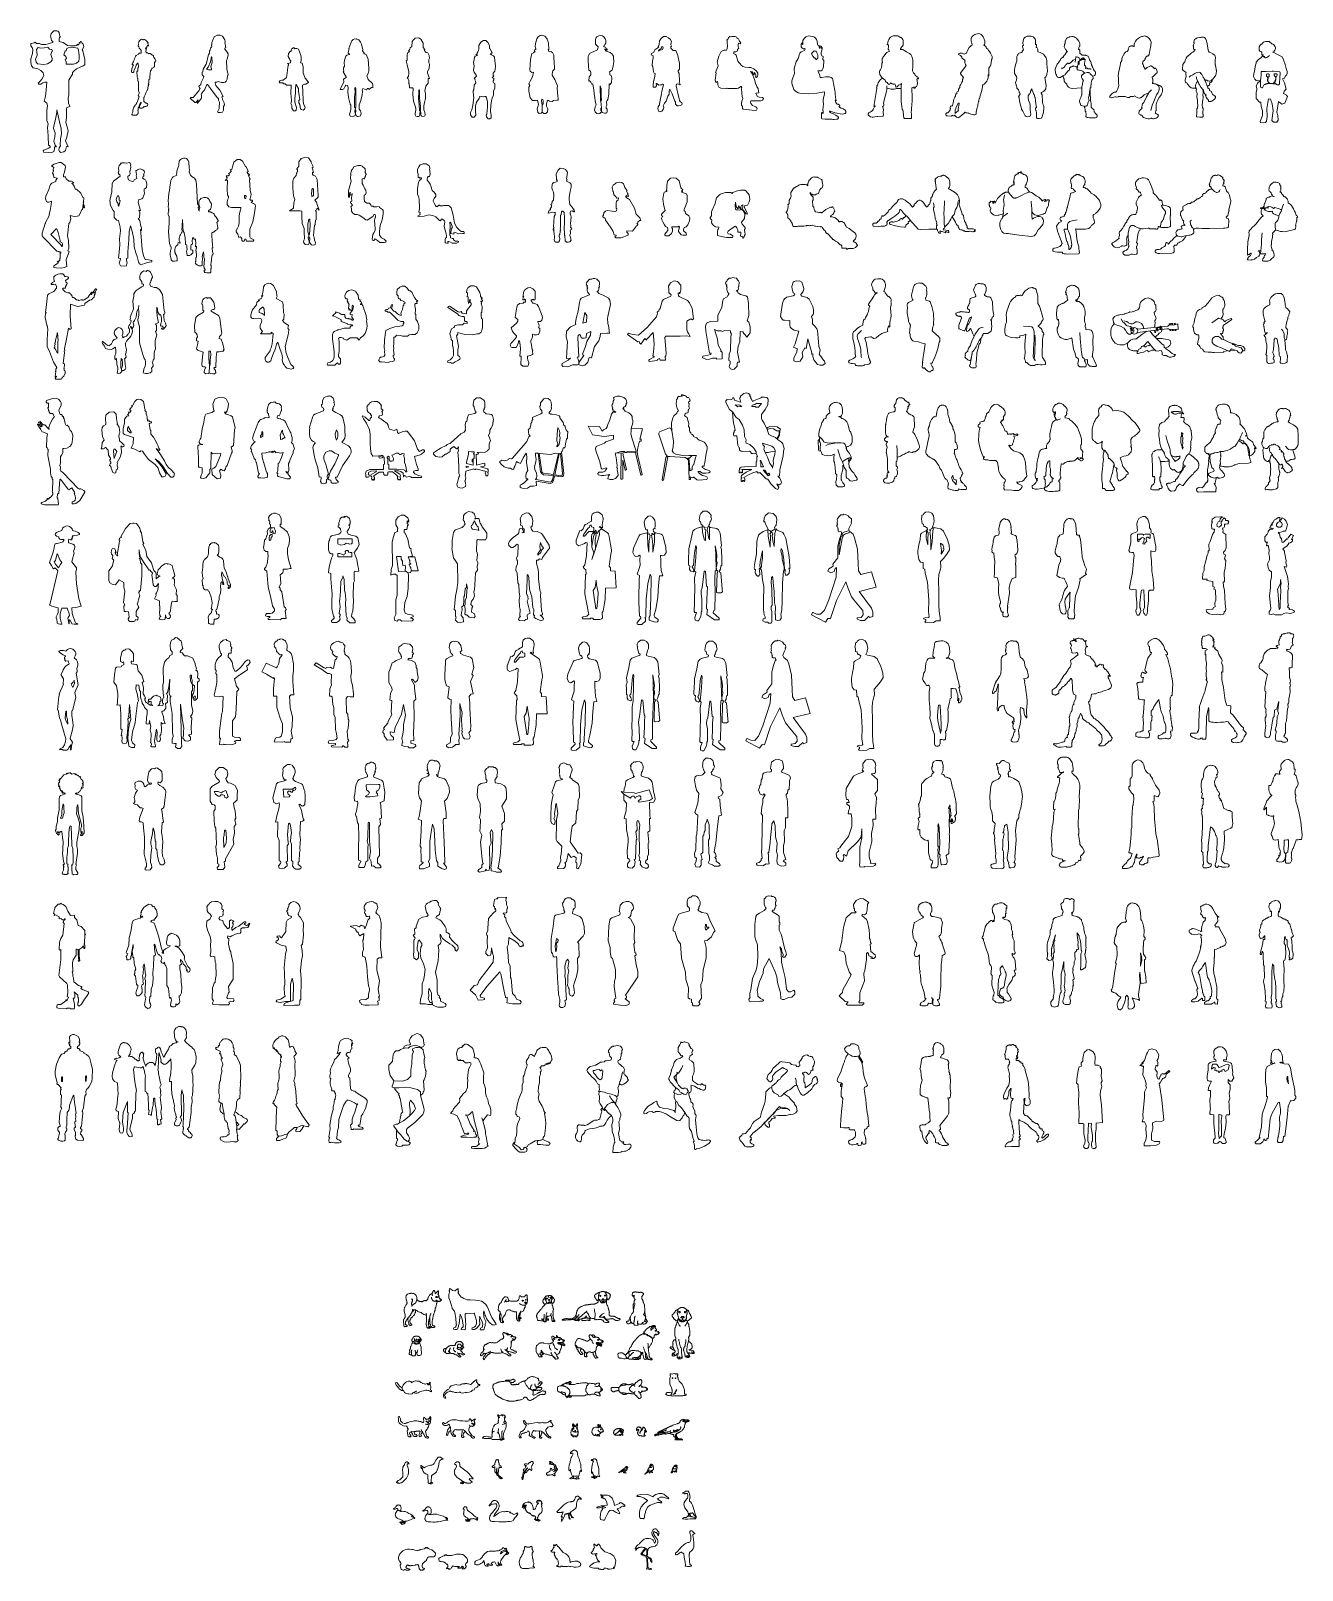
# Model space of a CAD drawing. Header units: millimetres. Extents: x -63086 to 144078, y -129912 to 13382.
# Drawn here: x -63086 to -42655, y -97817 to -73079 of the extents above; entities that cross this region are included whole.
import ezdxf

# ---------------------------------------------------------------- set-up
doc = ezdxf.new("R2010")
doc.units = ezdxf.units.MM
doc.layers.get('0').update_dxf_attribs({"lineweight": 0})
doc.layers.add('展開建具用', color=250, linetype='Continuous', lineweight=9)

# ---------------------------------------------------------------- blocks, each defined once
blk = doc.blocks.new('人物（CAD素材.com）f3a0d093')
at = {"color": 0, "linetype": 'ByBlock', "lineweight": -2}
for points in [[(-206, 458), (-217, 399), (-209, 334), (-206, 261), (-198, 115), (-173, 99), (-172, 84), (-192, 68), (-238, 50), (-274, 38), (-286, 25), (-280, 6), (-201, -1), (-155, -4), (-115, 17), (-104, 55), (-104, 91), (-72, 91), (-92, 115), (-114, 180), (-99, 244), (-90, 316), (-119, 386), (-115, 429), (-91, 509), (-65, 642), (-65, 686), (-22, 491), (-8, 423), (3, 391), (8, 298), (-4, 216), (-9, 120), (-3, 104), (-27, 74), (-33, 43), (-23, 13), (0, 0), (47, 12), (77, 29), (92, 96), (116, 91), (77, 188), (96, 247), (120, 348), (100, 409), (81, 481), (92, 556), (92, 701), (94, 720), (147, 737), (121, 789), (120, 872), (127, 923), (130, 1074), (131, 1161), (185, 1255), (185, 1284), (216, 1313), (252, 1343), (359, 1389), (384, 1406), (386, 1437), (384, 1491), (352, 1634), (344, 1651), (369, 1699), (358, 1740), (343, 1754), (335, 1762), (328, 1784), (316, 1782), (313, 1771), (311, 1757), (306, 1765), (296, 1768), (292, 1745), (288, 1732), (273, 1724), (265, 1741), (255, 1719), (228, 1714), (153, 1715), (105, 1719), (40, 1768), (-29, 1785), (-27, 1791), (-27, 1822), (-23, 1846), (-8, 1856), (-16, 1868), (-19, 1888), (-25, 1925), (-49, 1951), (-62, 1955), (-95, 1955), (-115, 1952), (-142, 1925), (-158, 1904), (-165, 1876), (-162, 1850), (-156, 1826), (-152, 1800), (-128, 1780), (-128, 1764), (-171, 1755), (-202, 1744), (-239, 1736), (-310, 1736), (-341, 1748), (-390, 1752), (-414, 1774), (-430, 1761), (-475, 1753), (-483, 1745), (-482, 1714), (-460, 1686), (-452, 1651), (-456, 1592), (-481, 1502), (-481, 1445), (-472, 1391), (-444, 1361), (-372, 1341), (-321, 1317), (-283, 1280), (-272, 1235), (-308, 1176), (-333, 1144), (-366, 1112), (-352, 1097), (-320, 1097), (-287, 1121), (-265, 1131), (-225, 1127), (-238, 1008), (-239, 943), (-254, 882), (-266, 818), (-250, 814), (-223, 792), (-212, 756), (-225, 676), (-227, 571), (-225, 512)], [(-390, 1653), (-364, 1684), (-320, 1678), (-268, 1679), (-221, 1694), (-203, 1685), (-184, 1657), (-146, 1652), (-133, 1628), (-145, 1622), (-163, 1575), (-142, 1507), (-138, 1481), (-159, 1458), (-212, 1423), (-273, 1415), (-376, 1426), (-399, 1449), (-407, 1498), (-383, 1564), (-387, 1621), (-390, 1653)], [(119, 1679), (207, 1687), (273, 1674), (282, 1645), (288, 1599), (296, 1565), (296, 1512), (291, 1467), (253, 1432), (203, 1417), (152, 1418), (85, 1417), (85, 1454), (67, 1497), (91, 1506), (78, 1539), (49, 1570), (72, 1635), (83, 1631), (96, 1669)]]:
    blk.add_lwpolyline(points, close=True, dxfattribs=at)
blk = doc.blocks.new('人物（CAD素材.com）8a8698f3')
at = {"color": 0, "linetype": 'ByBlock', "lineweight": -2}
blk.add_lwpolyline([(153, 1211), (153, 1212), (151, 1215), (146, 1217), (138, 1218), (132, 1218), (120, 1214), (116, 1211), (115, 1209), (114, 1207), (112, 1205), (109, 1204), (103, 1201), (97, 1194), (92, 1186), (91, 1185), (92, 1181), (89, 1176), (85, 1170), (81, 1162), (79, 1152), (80, 1141), (81, 1132), (80, 1126), (78, 1122), (77, 1112), (78, 1102), (79, 1101), (82, 1102), (86, 1108), (87, 1107), (87, 1106), (88, 1090), (90, 1079), (94, 1071), (95, 1070), (97, 1069), (98, 1069), (100, 1069), (101, 1068), (101, 1066), (101, 1064), (102, 1063), (103, 1063), (105, 1064), (107, 1063), (108, 1062), (109, 1060), (110, 1058), (112, 1056), (115, 1054), (117, 1052), (118, 1050), (118, 1049), (118, 1047), (120, 1045), (121, 1043), (123, 1040), (123, 1033), (123, 996), (111, 997), (101, 996), (91, 994), (88, 991), (88, 988), (88, 985), (86, 983), (82, 979), (47, 956), (39, 951), (35, 947), (33, 944), (25, 921), (15, 897), (11, 890), (7, 877), (2, 859), (-7, 841), (-17, 825), (-19, 819), (-19, 810), (2, 810), (-1, 808), (-22, 760), (-25, 746), (-26, 724), (-28, 720), (-32, 713), (-33, 707), (-30, 695), (-26, 686), (-22, 684), (-18, 683), (-13, 683), (-3, 685), (3, 689), (6, 691), (8, 695), (9, 698), (9, 704), (9, 706), (8, 707), (7, 708), (6, 708), (6, 709), (7, 710), (7, 712), (11, 722), (16, 734), (42, 798), (45, 799), (47, 809), (56, 821), (61, 831), (64, 833), (70, 834), (73, 832), (76, 825), (79, 814), (82, 798), (83, 780), (80, 771), (74, 762), (72, 754), (71, 717), (69, 709), (63, 704), (55, 699), (54, 696), (54, 689), (55, 677), (56, 670), (60, 653), (62, 645), (62, 636), (62, 627), (62, 625), (60, 622), (59, 619), (59, 615), (61, 610), (66, 601), (68, 594), (69, 590), (69, 589), (69, 588), (70, 567), (73, 550), (76, 541), (81, 533), (83, 390), (86, 378), (92, 363), (90, 347), (76, 318), (76, 314), (77, 311), (79, 309), (82, 308), (89, 306), (90, 305), (90, 305), (91, 304), (85, 283), (65, 221), (55, 196), (47, 181), (48, 178), (49, 176), (45, 174), (38, 168), (36, 163), (18, 143), (7, 128), (1, 114), (-5, 96), (-7, 78), (-9, 54), (-10, 46), (-14, 39), (-15, 35), (-21, 25), (-23, 18), (-23, 12), (-22, 7), (-17, 4), (-10, 1), (0, 0), (39, -1), (45, 0), (50, 2), (61, 9), (69, 18), (73, 24), (74, 31), (74, 53), (71, 72), (74, 80), (78, 94), (79, 103), (78, 108), (76, 112), (76, 114), (78, 117), (86, 130), (88, 134), (90, 138), (92, 142), (92, 145), (93, 151), (96, 159), (99, 166), (109, 183), (125, 207), (123, 191), (122, 184), (119, 182), (117, 181), (114, 180), (113, 179), (112, 178), (101, 149), (98, 137), (97, 129), (97, 125), (98, 121), (99, 120), (102, 118), (104, 116), (111, 114), (120, 113), (131, 112), (138, 113), (145, 115), (153, 119), (157, 122), (159, 125), (161, 128), (165, 136), (176, 135), (182, 136), (189, 137), (201, 140), (216, 146), (222, 150), (227, 156), (230, 163), (230, 169), (227, 179), (223, 186), (221, 190), (217, 192), (214, 193), (210, 194), (207, 194), (203, 194), (198, 194), (196, 194), (194, 195), (193, 195), (192, 196), (191, 199), (190, 201), (188, 205), (184, 209), (181, 212), (179, 213), (176, 213), (170, 214), (168, 215), (168, 215), (167, 216), (167, 220), (166, 222), (166, 268), (168, 281), (171, 286), (173, 290), (174, 291), (175, 292), (175, 294), (189, 325), (206, 367), (222, 400), (228, 408), (231, 415), (234, 424), (235, 428), (234, 430), (234, 432), (234, 433), (238, 470), (240, 476), (244, 481), (245, 485), (246, 493), (246, 494), (246, 495), (245, 495), (245, 495), (243, 495), (241, 495), (240, 495), (240, 495), (239, 496), (239, 496), (239, 496), (238, 497), (238, 499), (238, 501), (240, 502), (242, 502), (243, 503), (243, 504), (246, 520), (247, 573), (250, 570), (266, 578), (265, 629), (269, 649), (272, 663), (274, 719), (286, 724), (290, 726), (292, 729), (298, 747), (302, 753), (308, 757), (319, 761), (329, 767), (336, 774), (339, 780), (340, 790), (337, 848), (361, 871), (360, 876), (349, 901), (346, 907), (340, 913), (329, 924), (329, 926), (322, 935), (322, 937), (321, 939), (321, 942), (323, 955), (306, 963), (297, 969), (288, 977), (278, 984), (270, 987), (262, 988), (248, 988), (241, 987), (241, 991), (239, 992), (236, 995), (234, 998), (230, 1000), (227, 1001), (224, 1002), (221, 1003), (218, 1003), (214, 1003), (210, 1002), (203, 1001), (201, 1026), (203, 1044), (205, 1057), (204, 1058), (194, 1064), (198, 1088), (207, 1073), (209, 1072), (211, 1073), (216, 1097), (216, 1107), (218, 1109), (220, 1110), (223, 1114), (227, 1122), (236, 1115), (238, 1114), (239, 1114), (241, 1115), (240, 1120), (237, 1134), (234, 1146), (230, 1154), (230, 1155), (231, 1155), (235, 1155), (236, 1156), (236, 1157), (236, 1159), (235, 1161), (231, 1167), (227, 1173), (222, 1177), (219, 1179), (217, 1181), (217, 1181), (217, 1181), (218, 1182), (219, 1183), (219, 1184), (218, 1186), (216, 1188), (208, 1194), (205, 1196), (205, 1197), (205, 1197), (205, 1198), (205, 1198), (205, 1199), (205, 1199), (204, 1199), (197, 1204), (187, 1209), (178, 1213), (173, 1214), (168, 1214), (162, 1213), (162, 1212), (162, 1211)], close=True, dxfattribs=at)
blk = doc.blocks.new('人物（CAD素材.com）9fe66e92')
at = {"color": 0, "linetype": 'ByBlock', "lineweight": -2}
for points in [[(113, 965), (70, 1020), (73, 1031), (78, 1033), (81, 1044), (85, 1046), (88, 1054), (84, 1057), (82, 1067), (84, 1076), (75, 1097), (75, 1104), (73, 1120), (75, 1133), (69, 1168), (33, 1227), (-3, 1241), (-54, 1241), (-98, 1213), (-127, 1151), (-132, 1143), (-132, 1133), (-136, 1125), (-136, 1106), (-139, 1103), (-136, 1089), (-145, 1083), (-144, 1077), (-140, 1068), (-140, 1060), (-141, 1051), (-162, 1033), (-162, 1026), (-163, 1015), (-165, 1004), (-169, 994), (-175, 992), (-176, 975), (-177, 954), (-193, 928), (-203, 890), (-219, 813), (-231, 776), (-275, 697), (-280, 655), (-291, 647), (-291, 604), (-268, 579), (-270, 557), (-308, 482), (-316, 452), (-346, 423), (-337, 395), (-328, 384), (-349, 346), (-437, 243), (-479, 242), (-487, 229), (-412, 163), (-395, 162), (-360, 204), (-355, 200), (-362, 184), (-376, 152), (-367, 148), (-319, 209), (-305, 230), (-303, 271), (-310, 289), (-304, 300), (-274, 349), (-259, 350), (-246, 387), (-216, 452), (-208, 448), (-159, 385), (-50, 241), (-32, 225), (-29, 199), (-14, 167), (-21, 63), (-33, 41), (-46, 13), (-32, 1), (0, 0), (33, 3), (51, 36), (50, 96), (64, 122), (62, 156), (35, 206), (34, 225), (21, 244), (23, 254), (43, 258), (-10, 358), (-74, 433), (-85, 474), (-84, 489), (-56, 489), (-35, 499), (-19, 491), (15, 482), (36, 480), (57, 482), (74, 486), (94, 502), (111, 533), (116, 595), (126, 602), (127, 617), (112, 648), (104, 700), (97, 837), (106, 856), (124, 926), (123, 940), (116, 957)], [(-142, 900), (-159, 815), (-195, 727), (-218, 703), (-217, 691), (-192, 685), (-141, 688), (-143, 700), (-156, 733), (-133, 807), (-136, 882)]]:
    blk.add_lwpolyline(points, close=True, dxfattribs=at)
blk = doc.blocks.new('人物（CAD素材.com）ca1c2cd2')
at = {"color": 0, "linetype": 'ByBlock', "lineweight": -2}
blk.add_lwpolyline([(-7, 140), (20, 53), (12, 14), (0, 0), (-28, 0), (-55, 42), (-57, 88), (-74, 118), (-60, 157), (-60, 174), (-72, 280), (-73, 324), (-69, 370), (-66, 413), (-141, 415), (-164, 434), (-191, 436), (-199, 449), (-251, 453), (-258, 466), (-252, 484), (-216, 495), (-198, 494), (-143, 534), (-138, 571), (-121, 695), (-117, 730), (-108, 736), (-109, 751), (-126, 764), (-77, 773), (-75, 809), (-82, 809), (-73, 815), (-87, 816), (-92, 835), (-98, 844), (-98, 848), (-114, 874), (-112, 923), (-85, 956), (-68, 963), (-62, 961), (-66, 979), (-57, 1001), (-43, 1003), (-40, 1014), (-18, 1012), (-7, 998), (1, 1004), (23, 1003), (50, 991), (82, 908), (91, 868), (94, 807), (87, 788), (80, 774), (110, 765), (124, 710), (123, 604), (155, 528), (167, 514), (210, 456), (170, 432), (148, 432), (113, 413), (115, 390), (122, 321), (124, 152), (134, 98), (157, 59), (146, 28), (124, 12), (100, 21), (81, 34), (74, 103), (56, 129), (58, 167), (70, 183), (63, 245), (52, 317), (49, 361), (24, 402), (11, 429), (8, 420), (3, 364), (2, 289), (-10, 201), (-11, 162)], close=True, dxfattribs=at)
blk = doc.blocks.new('人物（CAD素材.com）2cfd5c8c')
at = {"color": 0, "linetype": 'ByBlock', "lineweight": -2}
blk.add_lwpolyline([(-8, 88), (5, 76), (-1, 21), (19, -21), (43, -23), (78, -12), (91, 27), (79, 69), (59, 97), (55, 164), (86, 236), (105, 324), (111, 379), (104, 408), (116, 428), (170, 404), (181, 405), (186, 426), (205, 427), (213, 413), (254, 445), (274, 447), (277, 439), (276, 481), (272, 507), (200, 572), (182, 631), (202, 668), (212, 710), (214, 756), (202, 897), (172, 976), (150, 983), (131, 985), (136, 993), (109, 1035), (115, 1051), (96, 1139), (81, 1172), (52, 1210), (14, 1224), (9, 1218), (-10, 1225), (-38, 1217), (-60, 1194), (-78, 1157), (-109, 1071), (-105, 1063), (-122, 1013), (-122, 995), (-96, 981), (-93, 974), (-142, 963), (-155, 949), (-180, 883), (-186, 840), (-181, 787), (-194, 760), (-197, 730), (-192, 708), (-200, 695), (-184, 671), (-153, 617), (-153, 602), (-195, 576), (-191, 537), (-208, 499), (-239, 440), (-250, 410), (-213, 411), (-190, 424), (-170, 467), (-155, 479), (-130, 475), (-119, 441), (-123, 372), (-117, 285), (-85, 175), (-79, 158), (-76, 97), (-80, 61), (-96, 15), (-89, -19), (-38, -24), (-9, -6), (-1, 21), (-10, 53), (-8, 88), (-4, 110), (-16, 130), (-16, 287), (-10, 332), (-8, 369), (-15, 428), (-5, 449), (4, 422), (1, 370), (3, 123), (-4, 110)], dxfattribs=at)
blk = doc.blocks.new('人物（CAD素材.com）938b9a91')
at = {"color": 0, "linetype": 'ByBlock', "lineweight": -2}
blk.add_lwpolyline([(58, 1049), (34, 1082), (36, 1150), (-3, 1215), (-34, 1235), (-95, 1231), (-123, 1205), (-143, 1178), (-150, 1098), (-175, 1079), (-183, 1056), (-201, 1023), (-199, 1014), (-178, 1014), (-212, 1000), (-220, 987), (-224, 962), (-222, 895), (-223, 877), (-237, 869), (-223, 805), (-207, 734), (-196, 695), (-196, 662), (-203, 621), (-221, 591), (-209, 577), (-198, 558), (-199, 503), (-190, 496), (-186, 439), (-178, 434), (-137, 432), (-126, 423), (-132, 340), (-129, 270), (-120, 222), (-91, 122), (-84, 97), (-84, 75), (-96, 23), (-97, 0), (-86, -23), (-63, -29), (-39, -25), (-22, -16), (-20, 15), (-15, 59), (-25, 74), (-33, 158), (-39, 263), (-37, 365), (-37, 399), (-28, 406), (-24, 391), (-27, 304), (-25, 265), (-20, 233), (-8, 133), (-9, 69), (-9, 44), (-3, 43), (-1, 7), (1, -7), (6, -22), (27, -27), (49, -24), (60, -15), (67, -4), (62, 36), (44, 81), (47, 143), (56, 196), (69, 263), (71, 302), (71, 350), (61, 384), (65, 411), (78, 461), (113, 508), (116, 584), (136, 583), (114, 644), (102, 668), (102, 695), (132, 742), (134, 812), (126, 834), (126, 891), (133, 910), (131, 954), (107, 994), (82, 1000), (65, 1018), (63, 1028), (52, 1040)], close=True, dxfattribs=at)
blk = doc.blocks.new('人物（CAD素材.com）59693f55')
at = {"color": 0, "linetype": 'ByBlock', "lineweight": -2}
blk.add_lwpolyline([(178, 302), (178, 315), (160, 317), (138, 312), (133, 312), (107, 316), (95, 312), (72, 316), (65, 281), (24, 224), (10, 164), (8, 72), (12, 17), (-12, -17), (-47, -17), (-72, 21), (-72, 61), (-53, 101), (-35, 177), (-20, 300), (-23, 329), (-28, 409), (-19, 422), (-16, 498), (11, 536), (10, 563), (-3, 585), (1, 595), (-11, 606), (23, 644), (19, 661), (-14, 705), (-20, 715), (-25, 732), (-14, 804), (-24, 863), (-15, 908), (-7, 949), (3, 962), (46, 981), (21, 985), (21, 991), (34, 1000), (32, 1003), (33, 1016), (44, 1036), (54, 1057), (61, 1076), (64, 1135), (95, 1191), (134, 1217), (172, 1216), (210, 1179), (234, 1129), (232, 1108), (235, 1087), (245, 1079), (267, 1036), (274, 1016), (271, 1009), (261, 999), (243, 999), (265, 986), (299, 971), (305, 964), (312, 949), (321, 888), (328, 809), (324, 744), (320, 731), (316, 722), (294, 689), (293, 652), (303, 642), (278, 619), (301, 606), (303, 582), (291, 570), (292, 545), (296, 533), (321, 522), (319, 443), (299, 405), (295, 331), (276, 294), (265, 247), (253, 169), (251, 82), (259, 12), (262, -25), (239, -44), (209, -45), (183, -12), (181, 17), (189, 34), (195, 98), (200, 139), (201, 235), (186, 293)], close=True, dxfattribs=at)
blk = doc.blocks.new('人物（CAD素材.com）54c8245a')
at = {"color": 0, "linetype": 'ByBlock', "lineweight": -2}
blk.add_lwpolyline([(-43, 66), (-15, 40), (16, 43), (44, 71), (47, 119), (25, 162), (24, 199), (42, 257), (56, 253), (74, 241), (118, 236), (137, 249), (192, 255), (213, 259), (215, 293), (206, 315), (198, 450), (200, 488), (159, 590), (119, 656), (124, 717), (125, 729), (153, 757), (153, 813), (146, 827), (141, 979), (121, 1025), (94, 1037), (75, 1035), (65, 1039), (52, 1069), (63, 1065), (64, 1076), (59, 1173), (53, 1196), (35, 1237), (9, 1272), (-3, 1284), (-36, 1298), (-58, 1300), (-76, 1296), (-107, 1275), (-129, 1243), (-149, 1168), (-159, 1115), (-150, 1104), (-153, 1087), (-143, 1080), (-166, 1062), (-173, 1046), (-166, 1045), (-159, 1037), (-183, 1015), (-208, 1006), (-234, 910), (-245, 744), (-235, 723), (-209, 703), (-185, 705), (-200, 630), (-239, 562), (-256, 519), (-244, 492), (-261, 467), (-261, 403), (-237, 296), (-202, 249), (-154, 251), (-118, 258), (-105, 187), (-110, 164), (-123, 115), (-115, 65), (-92, 44), (-62, 46), (-43, 66), (-42, 181), (-52, 211), (-57, 252), (-49, 273), (-31, 268), (-27, 245), (-29, 199), (-42, 176)], dxfattribs=at)
blk = doc.blocks.new('人物（CAD素材.com）8210af6d')
at = {"color": 0, "linetype": 'ByBlock', "lineweight": -2}
blk.add_lwpolyline([(25, 97), (27, 48), (39, 18), (72, 9), (94, 9), (114, 15), (118, 42), (116, 73), (104, 92), (103, 115), (111, 141), (111, 154), (109, 172), (107, 192), (116, 214), (127, 232), (143, 314), (150, 481), (165, 472), (189, 500), (192, 576), (182, 615), (162, 628), (162, 651), (157, 675), (198, 700), (215, 769), (225, 834), (221, 904), (217, 927), (211, 944), (195, 965), (166, 984), (99, 1008), (79, 1032), (81, 1044), (98, 1032), (102, 1034), (112, 1020), (118, 1029), (117, 1039), (113, 1048), (91, 1061), (87, 1069), (66, 1074), (63, 1088), (71, 1093), (82, 1115), (97, 1133), (95, 1175), (84, 1206), (64, 1236), (40, 1254), (12, 1259), (-17, 1255), (-47, 1238), (-58, 1225), (-69, 1196), (-72, 1158), (-68, 1121), (-44, 1091), (-26, 1075), (-27, 1064), (-34, 1054), (-39, 1027), (-145, 982), (-164, 970), (-174, 959), (-179, 943), (-186, 923), (-188, 855), (-180, 766), (-177, 700), (-148, 685), (-143, 659), (-147, 625), (-172, 594), (-176, 525), (-169, 530), (-145, 507), (-128, 476), (-113, 479), (-97, 380), (-84, 282), (-78, 266), (-73, 203), (-60, 145), (-75, 109), (-84, 59), (-77, 33), (-50, 2), (-25, -2), (0, 2), (27, 32), (27, 48), (16, 58), (15, 91), (25, 97), (17, 203), (10, 210), (6, 447), (21, 407), (23, 375), (20, 349), (19, 289), (22, 275), (27, 219), (17, 197)], dxfattribs=at)
blk = doc.blocks.new('人物（CAD素材.com）be4be23d')
at = {"color": 0, "linetype": 'ByBlock', "lineweight": -2}
for points in [[(66, 905), (31, 939), (31, 959), (40, 973), (30, 993), (35, 1031), (41, 1041), (21, 1079), (-10, 1107), (-46, 1129), (-90, 1126), (-134, 1089), (-151, 1060), (-161, 1007), (-158, 988), (-168, 982), (-175, 974), (-177, 957), (-163, 959), (-177, 950), (-182, 943), (-227, 915), (-241, 891), (-243, 874), (-283, 852), (-290, 834), (-268, 821), (-253, 818), (-258, 787), (-267, 731), (-269, 664), (-263, 644), (-251, 560), (-242, 541), (-224, 533), (-226, 485), (-251, 403), (-257, 345), (-254, 316), (-234, 311), (-217, 313), (-204, 336), (-205, 370), (-194, 370), (-162, 347), (-136, 352), (-123, 349), (-108, 361), (-91, 355), (-100, 306), (-119, 226), (-114, 216), (-123, 207), (-144, 106), (-152, 44), (-154, 29), (-173, -5), (-181, -31), (-177, -53), (-168, -71), (-146, -84), (-114, -72), (-96, -47), (-86, -13), (-97, 15), (-72, 55), (-46, 86), (-18, 169), (0, 201), (4, 247), (12, 281), (49, 208), (95, 91), (101, 79), (106, 74), (105, 41), (131, 13), (154, 13), (181, 17), (205, 28), (211, 52), (207, 60), (177, 83), (170, 98), (162, 132), (143, 214), (125, 288), (116, 333), (122, 360), (141, 368), (175, 349), (180, 351), (179, 357), (163, 396), (169, 405), (160, 533), (144, 559), (146, 577), (169, 603), (169, 693), (143, 824), (121, 878), (112, 891), (97, 901)], [(-168, 890), (-157, 901), (-107, 921), (-94, 943), (-102, 961), (-119, 962), (-126, 935), (-142, 926), (-158, 915), (-172, 897)]]:
    blk.add_lwpolyline(points, close=True, dxfattribs=at)
blk = doc.blocks.new('人物（CAD素材.com）76c904e7')
at = {"color": 0, "linetype": 'ByBlock', "lineweight": -2}
blk.add_lwpolyline([(-90, 861), (-81, 872), (-81, 885), (-51, 884), (-34, 890), (-28, 899), (-25, 904), (-25, 914), (-22, 929), (-9, 935), (-5, 938), (-4, 944), (-10, 955), (-15, 979), (-12, 988), (-11, 1004), (-7, 1020), (-9, 1026), (17, 1014), (30, 1030), (8, 1057), (5, 1074), (-8, 1097), (-27, 1100), (-35, 1123), (-65, 1134), (-116, 1131), (-132, 1124), (-145, 1132), (-152, 1128), (-167, 1116), (-176, 1097), (-195, 1077), (-191, 1073), (-192, 1038), (-185, 980), (-190, 935), (-194, 924), (-203, 914), (-237, 910), (-252, 908), (-266, 902), (-285, 889), (-323, 816), (-352, 723), (-334, 662), (-376, 556), (-369, 550), (-382, 432), (-373, 395), (-346, 410), (-341, 381), (-340, 362), (-336, 337), (-321, 316), (-294, 304), (-215, 298), (-215, 298), (-205, 301), (-194, 298), (-180, 299), (-177, 298), (-34, 297), (-10, 301), (31, 326), (39, 331), (37, 316), (42, 322), (40, 309), (48, 314), (43, 292), (49, 162), (61, 136), (45, 95), (42, 57), (42, 21), (59, 13), (58, -26), (65, -34), (259, -56), (283, -50), (295, -28), (289, -15), (272, 1), (218, 23), (188, 57), (185, 75), (190, 98), (352, 97), (379, 107), (389, 118), (392, 133), (377, 150), (323, 157), (291, 173), (272, 222), (319, 226), (313, 254), (310, 297), (287, 324), (282, 353), (270, 358), (250, 440), (212, 535), (186, 567), (214, 562), (218, 557), (230, 525), (237, 515), (245, 519), (245, 533), (242, 555), (262, 536), (273, 517), (273, 500), (267, 482), (270, 474), (277, 471), (289, 480), (298, 495), (303, 515), (301, 543), (282, 573), (239, 613), (192, 632), (158, 636), (98, 641), (64, 651), (34, 670), (21, 692), (5, 709), (-20, 736), (-47, 832), (-56, 840), (-66, 849)], close=True, dxfattribs=at)
blk = doc.blocks.new('人物（CAD素材.com）a30bd152')
at = {"color": 0, "linetype": 'ByBlock', "lineweight": -2}
for points in [[(43, 737), (41, 741), (30, 749), (30, 750), (26, 752), (9, 755), (9, 713), (9, 713), (7, 714), (5, 732), (5, 747), (2, 753), (-4, 759), (-8, 760), (-16, 765), (-26, 783), (-31, 831), (-42, 857), (-51, 872), (-71, 894), (-85, 899), (-111, 908), (-161, 915), (-201, 907), (-211, 899), (-239, 876), (-261, 844), (-261, 777), (-265, 780), (-272, 792), (-270, 798), (-266, 802), (-266, 804), (-273, 802), (-276, 797), (-277, 788), (-282, 787), (-287, 785), (-288, 775), (-285, 767), (-286, 764), (-288, 760), (-285, 739), (-274, 725), (-264, 720), (-249, 707), (-239, 706), (-233, 711), (-232, 714), (-225, 710), (-221, 708), (-221, 701), (-230, 679), (-284, 657), (-309, 637), (-319, 619), (-326, 578), (-337, 554), (-364, 501), (-391, 413), (-396, 377), (-395, 314), (-418, 244), (-434, 196), (-436, 164), (-431, 129), (-424, 125), (-417, 84), (-402, 55), (-375, 26), (-335, 2), (-308, -6), (-168, -16), (-37, -7), (87, 16), (91, 13), (89, -19), (73, -81), (69, -118), (71, -198), (69, -207), (67, -213), (60, -286), (63, -288), (68, -290), (69, -295), (66, -330), (65, -331), (63, -324), (60, -314), (53, -313), (45, -319), (43, -327), (40, -359), (39, -401), (42, -414), (53, -419), (99, -421), (195, -422), (206, -423), (222, -427), (245, -427), (280, -425), (290, -424), (298, -422), (305, -416), (308, -411), (311, -405), (312, -401), (312, -397), (310, -392), (306, -387), (271, -358), (233, -338), (230, -338), (229, -338), (226, -337), (217, -331), (203, -324), (193, -319), (193, -319), (193, -318), (192, -318), (191, -317), (188, -317), (185, -316), (183, -316), (180, -314), (176, -311), (175, -310), (175, -309), (175, -308), (175, -307), (175, -306), (174, -306), (173, -306), (170, -305), (170, -305), (169, -305), (169, -304), (169, -304), (172, -299), (173, -295), (173, -293), (171, -291), (169, -287), (187, -297), (213, -304), (262, -319), (295, -326), (338, -335), (385, -340), (399, -339), (419, -329), (429, -318), (433, -309), (430, -292), (421, -278), (415, -272), (406, -267), (387, -258), (359, -244), (330, -227), (325, -224), (321, -220), (321, -219), (321, -218), (322, -218), (326, -217), (331, -213), (336, -208), (337, -205), (337, -203), (331, -194), (325, -190), (316, -189), (312, -188), (310, -183), (304, -181), (298, -183), (295, -184), (292, -183), (281, -172), (272, -157), (265, -139), (259, -119), (269, -125), (270, -126), (269, -127), (267, -130), (267, -131), (268, -132), (270, -132), (272, -132), (273, -130), (274, -127), (274, -121), (272, -108), (261, -22), (260, 7), (254, 38), (225, 212), (216, 233), (198, 249), (163, 257), (111, 258), (38, 249), (34, 247), (24, 244), (22, 246), (21, 251), (8, 293), (-5, 331), (-17, 352), (33, 355), (52, 364), (63, 386), (72, 416), (79, 519), (63, 536), (66, 583), (47, 597), (34, 621), (34, 641), (46, 692), (49, 707), (51, 717), (53, 722), (49, 729), (43, 734)], [(30, 749), (31, 717)], [(43, 737), (42, 725), (38, 715)]]:
    blk.add_lwpolyline(points, dxfattribs=at)
blk.add_lwpolyline([(-76, 673), (-68, 670), (-58, 669), (-44, 671), (-33, 645), (-21, 623), (-16, 612), (-16, 605), (-17, 601), (-19, 596), (-19, 592), (-17, 584), (-16, 575), (-16, 562), (-17, 559), (-32, 543), (-39, 530), (-56, 546), (-58, 552), (-60, 557), (-65, 560), (-74, 562), (-79, 565), (-97, 588), (-99, 592), (-120, 625), (-108, 644), (-87, 666)], close=True, dxfattribs=at)
blk = doc.blocks.new('人物（CAD素材.com）18e651ab')
at = {"color": 0, "linetype": 'ByBlock', "lineweight": -2}
blk.add_lwpolyline([(49, 1297), (26, 1296), (12, 1293), (-30, 1272), (-44, 1261), (-60, 1237), (-67, 1215), (-72, 1189), (-73, 1177), (-77, 1166), (-81, 1159), (-82, 1158), (-84, 1157), (-86, 1157), (-87, 1156), (-88, 1155), (-87, 1154), (-80, 1153), (-73, 1152), (-70, 1152), (-68, 1152), (-67, 1152), (-66, 1152), (-65, 1151), (-65, 1149), (-65, 1117), (-66, 1087), (-67, 1080), (-66, 1078), (-64, 1076), (-60, 1074), (-58, 1071), (-56, 1064), (-54, 1054), (-48, 1044), (-71, 1035), (-90, 1025), (-107, 1009), (-135, 973), (-147, 955), (-152, 942), (-154, 938), (-160, 934), (-164, 930), (-166, 924), (-167, 915), (-164, 894), (-162, 864), (-163, 863), (-165, 861), (-168, 854), (-172, 824), (-175, 786), (-179, 774), (-187, 762), (-191, 755), (-193, 750), (-200, 739), (-208, 727), (-210, 719), (-210, 713), (-209, 705), (-209, 704), (-208, 703), (-208, 703), (-208, 703), (-207, 703), (-207, 703), (-206, 695), (-205, 685), (-202, 673), (-194, 658), (-189, 652), (-188, 649), (-185, 646), (-183, 641), (-182, 632), (-180, 629), (-177, 628), (-171, 626), (-165, 621), (-158, 613), (-174, 605), (-190, 592), (-209, 571), (-219, 557), (-228, 539), (-242, 504), (-244, 498), (-247, 495), (-249, 491), (-248, 482), (-249, 477), (-252, 473), (-254, 466), (-254, 457), (-251, 453), (-251, 446), (-294, 193), (-295, 182), (-295, 176), (-293, 173), (-280, 169), (-278, 167), (-278, 166), (-282, 161), (-283, 160), (-286, 161), (-295, 165), (-297, 165), (-298, 164), (-297, 162), (-292, 159), (-286, 155), (-286, 154), (-286, 151), (-311, 109), (-322, 97), (-343, 79), (-358, 70), (-379, 56), (-388, 41), (-389, 23), (-381, 12), (-371, 2), (-351, -5), (-325, -10), (-308, -11), (-282, -7), (-245, -3), (-236, -1), (-157, 6), (-150, 10), (-146, 18), (-148, 67), (-146, 108), (-148, 131), (-159, 158), (-157, 161), (-153, 162), (-148, 163), (-144, 166), (-139, 180), (-138, 191), (-141, 207), (-133, 259), (-110, 339), (-97, 399), (-92, 430), (-89, 453), (-88, 453), (-22, 440), (-1, 437), (35, 438), (65, 446), (98, 449), (138, 446), (142, 234), (152, 159), (154, 116), (159, 107), (165, 105), (165, 98), (173, 83), (180, 14), (184, -21), (196, -32), (251, -33), (264, -36), (305, -34), (309, -28), (306, 14), (308, 40), (303, 61), (304, 108), (304, 114), (309, 124), (319, 252), (318, 333), (311, 425), (311, 459), (350, 477), (346, 452), (358, 453), (370, 472), (385, 483), (396, 501), (401, 531), (395, 581), (393, 588), (392, 592), (396, 604), (404, 608), (411, 606), (417, 601), (419, 602), (419, 609), (411, 626), (399, 638), (369, 658), (366, 662), (365, 665), (364, 670), (359, 679), (340, 702), (327, 723), (324, 734), (323, 743), (325, 756), (328, 783), (328, 911), (314, 961), (294, 992), (272, 1013), (228, 1037), (198, 1051), (166, 1073), (135, 1074), (128, 1076), (129, 1083), (148, 1111), (162, 1130), (170, 1147), (173, 1182), (172, 1218), (166, 1237), (150, 1258), (140, 1266), (132, 1269), (125, 1271), (117, 1275), (102, 1285), (88, 1292), (77, 1296), (67, 1297)], close=True, dxfattribs=at)
for points in [[(-158, 613), (-118, 581), (-113, 574), (-112, 560), (-106, 553), (-99, 551), (-87, 543), (-82, 541), (-77, 535), (-61, 519), (-52, 515), (-42, 518), (-36, 528), (-32, 536), (-30, 541), (-5, 523), (6, 518), (21, 518), (41, 524), (42, 514), (55, 477), (61, 472), (72, 473), (76, 476), (100, 501), (104, 502), (133, 517), (147, 527), (140, 481), (138, 464), (137, 446)], [(-90, 490), (-89, 453)]]:
    blk.add_lwpolyline(points, dxfattribs=at)
blk = doc.blocks.new('人物（CAD素材.com）9dd4a607')
at = {"color": 0, "linetype": 'ByBlock', "lineweight": -2}
for points in [[(84, 1298), (60, 1292), (44, 1286), (26, 1275), (6, 1257), (-11, 1237), (-14, 1229), (-18, 1192), (-17, 1179), (-12, 1164), (-8, 1161), (-5, 1154), (-1, 1115), (-4, 1113), (-16, 1110), (-22, 1102), (-22, 1096), (-24, 1094), (-37, 1089), (-50, 1076), (-73, 1028), (-89, 985), (-92, 983), (-106, 981), (-129, 972), (-159, 983), (-168, 984), (-198, 984), (-207, 982), (-221, 973), (-221, 970), (-217, 965), (-187, 946), (-166, 928), (-163, 921), (-163, 912), (-162, 907), (-155, 900), (-118, 872), (-117, 870), (-116, 868), (-113, 864), (-113, 861), (-115, 856), (-118, 837), (-119, 831), (-113, 817), (-106, 803), (-94, 788), (-187, 666), (-189, 659), (-189, 655), (-187, 655), (-139, 595), (-146, 589), (-147, 582), (-145, 579), (-147, 575), (-151, 567), (-153, 562), (-153, 555), (-153, 534), (-154, 530), (-160, 523), (-163, 519), (-171, 502), (-181, 484), (-195, 458), (-198, 445), (-198, 435), (-201, 429), (-216, 414), (-219, 408), (-220, 402), (-219, 385), (-221, 380), (-226, 372), (-232, 367), (-238, 363), (-244, 356), (-247, 348), (-248, 341), (-248, 335), (-250, 333), (-255, 330), (-260, 324), (-265, 311), (-267, 300), (-269, 293), (-278, 279), (-294, 244), (-307, 190), (-318, 144), (-323, 140), (-340, 135), (-349, 127), (-351, 119), (-352, 104), (-348, 96), (-348, 92), (-353, 75), (-372, 43), (-383, 32), (-390, 29), (-401, 28), (-407, 26), (-421, 9), (-422, -1), (-416, -14), (-413, -19), (-407, -22), (-397, -24), (-332, -26), (-326, -19), (-321, -15), (-318, -13), (-317, -14), (-314, -16), (-311, -16), (-310, -16), (-309, -18), (-308, -18), (-301, -19), (-290, -19), (-285, -17), (-281, -15), (-279, -12), (-278, -10), (-278, -10), (-274, -18), (-266, -29), (-251, -44), (-239, -50), (-224, -51), (-211, -49), (-190, -32), (-165, -9), (-123, 25), (-122, 27), (-121, 33), (-120, 35), (-117, 35), (-110, 33), (-99, 29), (-82, 25), (-61, 22), (-52, 19), (-42, 16), (-19, 6), (0, 0), (25, -4), (42, -3), (60, 2), (62, 3), (63, 5), (63, 30), (71, 69), (82, 108), (83, 114), (91, 133), (94, 154), (97, 189), (100, 197), (105, 208), (107, 213), (109, 224), (110, 237), (111, 244), (113, 249), (119, 259), (123, 270), (126, 285), (154, 384), (155, 389), (174, 469), (173, 471), (172, 472), (170, 472), (166, 471), (165, 471), (164, 472), (165, 473), (168, 475), (192, 490), (216, 509), (235, 533), (248, 557), (253, 571), (256, 590), (257, 616), (256, 637), (257, 641), (257, 641), (258, 641), (258, 641), (258, 641), (260, 632), (261, 622), (261, 621), (262, 620), (262, 619), (262, 619), (263, 619), (263, 619), (264, 619), (264, 619), (265, 620), (266, 620), (267, 621), (268, 622), (269, 623), (269, 623), (269, 624), (269, 625), (271, 661), (269, 737), (269, 739), (271, 743), (291, 779), (292, 780), (293, 780), (293, 780), (294, 781), (295, 782), (297, 784), (302, 799), (310, 871), (313, 882), (322, 896), (323, 903), (324, 912), (323, 922), (320, 931), (312, 952), (294, 986), (279, 1013), (270, 1023), (261, 1030), (258, 1037), (250, 1048), (238, 1060), (231, 1068), (223, 1083), (214, 1097), (204, 1106), (199, 1109), (193, 1111), (189, 1113), (198, 1126), (204, 1138), (206, 1154), (206, 1171), (203, 1186), (180, 1247), (161, 1272), (143, 1285), (125, 1294), (103, 1299)], [(-209, 170), (-210, 179), (-214, 183), (-218, 183), (-222, 180), (-231, 164), (-262, 108), (-260, 101), (-260, 96), (-265, 87), (-273, 76), (-274, 72), (-273, 60), (-273, 21), (-274, 15), (-274, 13), (-274, 13), (-273, 13), (-273, 14), (-272, 15), (-266, 24), (-258, 33), (-253, 38), (-224, 61), (-219, 64), (-218, 65), (-219, 66), (-222, 67), (-223, 71), (-222, 84)]]:
    blk.add_lwpolyline(points, close=True, dxfattribs=at)
blk = doc.blocks.new('人物（CAD素材.com）7047e06e')
at = {"color": 0, "linetype": 'ByBlock', "lineweight": -2}
blk.add_lwpolyline([(-105, 1293), (-136, 1277), (-146, 1269), (-158, 1253), (-165, 1240), (-171, 1214), (-175, 1186), (-174, 1177), (-169, 1159), (-165, 1151), (-163, 1148), (-163, 1147), (-164, 1147), (-166, 1146), (-169, 1145), (-172, 1144), (-175, 1141), (-177, 1137), (-179, 1130), (-179, 1120), (-177, 1107), (-171, 1088), (-164, 1076), (-177, 1064), (-182, 1057), (-186, 1051), (-187, 1045), (-186, 1041), (-184, 1038), (-184, 1037), (-184, 1037), (-185, 1036), (-187, 1036), (-188, 1036), (-190, 1035), (-192, 1033), (-193, 1032), (-195, 1030), (-198, 1029), (-200, 1028), (-212, 1027), (-225, 1026), (-235, 1022), (-245, 1013), (-252, 1005), (-263, 987), (-271, 966), (-274, 950), (-272, 902), (-274, 893), (-281, 864), (-289, 846), (-301, 810), (-305, 783), (-310, 751), (-311, 706), (-308, 693), (-279, 644), (-275, 635), (-279, 587), (-281, 576), (-292, 551), (-293, 543), (-290, 532), (-288, 527), (-285, 509), (-282, 501), (-280, 498), (-277, 491), (-274, 480), (-273, 469), (-270, 460), (-262, 448), (-254, 439), (-246, 429), (-242, 419), (-237, 398), (-233, 386), (-226, 376), (-218, 359), (-243, 329), (-245, 322), (-243, 315), (-237, 307), (-234, 296), (-231, 256), (-226, 226), (-207, 168), (-201, 152), (-200, 118), (-176, 87), (-152, 43), (-137, 15), (-121, 2), (-97, -4), (-70, 1), (-57, 9), (-49, 38), (-51, 73), (-57, 105), (-57, 184), (-64, 209), (-84, 262), (-90, 295), (-90, 332), (-81, 351), (-70, 366), (-66, 369), (-57, 379), (-53, 386), (-52, 394), (-51, 412), (-51, 413), (-49, 415), (-46, 416), (-43, 417), (-41, 420), (-41, 426), (-40, 431), (-38, 435), (-37, 437), (-35, 440), (-35, 442), (-35, 444), (-35, 444), (-34, 445), (-34, 444), (-32, 439), (-27, 425), (-7, 374), (3, 355), (14, 343), (14, 337), (13, 326), (19, 315), (21, 305), (33, 206), (46, 149), (46, 147), (45, 146), (44, 145), (43, 145), (41, 144), (35, 141), (30, 137), (28, 134), (26, 131), (26, 127), (27, 120), (32, 101), (34, 98), (37, 93), (41, 62), (44, 38), (44, 9), (45, 7), (44, 0), (43, -9), (46, -20), (49, -25), (59, -29), (86, -29), (116, -26), (123, -22), (129, -15), (151, 51), (156, 77), (159, 125), (159, 170), (158, 178), (152, 194), (147, 208), (142, 227), (139, 251), (136, 343), (135, 351), (119, 378), (119, 383), (124, 387), (145, 398), (160, 409), (182, 431), (193, 448), (196, 459), (198, 488), (198, 503), (188, 554), (182, 604), (178, 621), (196, 642), (209, 676), (212, 694), (213, 708), (219, 721), (220, 738), (211, 843), (211, 904), (200, 946), (174, 983), (158, 1003), (134, 1017), (105, 1030), (64, 1043), (67, 1083), (52, 1104), (43, 1113), (36, 1117), (42, 1131), (43, 1141), (42, 1155), (38, 1160), (35, 1161), (33, 1161), (26, 1158), (25, 1232), (23, 1246), (12, 1263), (-9, 1281), (-30, 1290), (-43, 1292)], close=True, dxfattribs=at)
blk = doc.blocks.new('人物（CAD素材.com）f7eeb1be')
at = {"color": 0, "linetype": 'ByBlock', "lineweight": -2}
blk.add_lwpolyline([(-199, 1287), (-212, 1282), (-219, 1280), (-227, 1277), (-231, 1274), (-236, 1267), (-254, 1234), (-257, 1227), (-259, 1220), (-260, 1194), (-262, 1183), (-270, 1168), (-274, 1156), (-275, 1128), (-273, 1119), (-267, 1107), (-263, 1097), (-258, 1090), (-252, 1085), (-246, 1078), (-236, 1062), (-235, 1062), (-234, 1061), (-233, 1059), (-231, 1054), (-230, 1053), (-229, 1053), (-228, 1053), (-226, 1052), (-225, 1051), (-224, 1048), (-227, 1048), (-233, 1048), (-240, 1047), (-242, 1046), (-269, 1004), (-269, 1003), (-269, 1001), (-270, 999), (-275, 994), (-283, 985), (-287, 978), (-289, 971), (-290, 966), (-297, 967), (-298, 966), (-300, 965), (-324, 943), (-330, 935), (-338, 922), (-342, 913), (-346, 905), (-351, 899), (-363, 883), (-380, 861), (-388, 850), (-417, 790), (-422, 770), (-422, 742), (-419, 731), (-419, 727), (-419, 719), (-409, 691), (-401, 681), (-399, 674), (-397, 661), (-391, 651), (-383, 643), (-370, 638), (-353, 635), (-343, 636), (-337, 640), (-323, 647), (-315, 653), (-313, 653), (-299, 662), (-297, 663), (-295, 663), (-291, 646), (-289, 634), (-285, 625), (-281, 617), (-276, 613), (-275, 611), (-275, 609), (-277, 601), (-279, 593), (-279, 586), (-277, 579), (-274, 572), (-267, 563), (-259, 555), (-254, 548), (-251, 544), (-246, 539), (-242, 536), (-235, 530), (-235, 519), (-231, 510), (-210, 483), (-197, 475), (-178, 468), (-147, 461), (4, 474), (6, 462), (7, 371), (6, 359), (0, 351), (-4, 331), (-8, 317), (-23, 286), (-30, 252), (-18, 221), (-18, 218), (-18, 214), (-18, 213), (-16, 212), (-15, 210), (-14, 206), (-7, 190), (-4, 186), (36, 176), (46, 175), (50, 175), (51, 158), (53, 148), (56, 139), (60, 127), (62, 108), (62, 102), (62, 95), (64, 90), (66, 88), (70, 87), (73, 88), (73, 88), (74, 87), (71, 76), (71, 74), (75, 43), (76, 37), (73, 15), (73, 9), (75, 5), (79, 2), (92, -3), (109, -6), (130, -8), (226, -10), (241, -3), (249, 3), (254, 13), (255, 26), (254, 33), (249, 40), (239, 49), (230, 54), (225, 59), (220, 66), (213, 78), (209, 81), (206, 83), (205, 85), (204, 86), (204, 88), (203, 104), (201, 112), (198, 121), (192, 127), (185, 132), (182, 133), (179, 134), (176, 136), (172, 142), (168, 148), (162, 154), (159, 157), (158, 160), (157, 163), (156, 170), (154, 186), (155, 191), (158, 217), (158, 227), (153, 245), (148, 264), (145, 279), (140, 392), (138, 404), (138, 414), (139, 421), (138, 427), (136, 434), (136, 439), (141, 457), (142, 465), (142, 466), (142, 467), (143, 469), (144, 471), (149, 476), (150, 480), (152, 489), (154, 547), (161, 578), (167, 592), (180, 609), (186, 617), (188, 628), (188, 638), (177, 657), (197, 664), (208, 669), (216, 675), (220, 681), (224, 689), (225, 697), (225, 717), (224, 725), (219, 733), (213, 741), (205, 751), (199, 758), (197, 761), (196, 765), (194, 773), (191, 782), (188, 788), (181, 800), (175, 816), (175, 818), (172, 826), (163, 841), (161, 848), (159, 862), (154, 881), (152, 889), (148, 895), (140, 903), (138, 906), (136, 910), (135, 911), (135, 913), (134, 918), (132, 922), (125, 945), (120, 957), (107, 980), (105, 981), (103, 982), (102, 982), (90, 987), (82, 990), (73, 993), (63, 995), (45, 996), (25, 996), (14, 995), (10, 994), (9, 995), (8, 997), (6, 1003), (2, 1009), (-4, 1015), (-13, 1020), (-19, 1021), (-27, 1022), (-25, 1037), (-23, 1064), (-25, 1077), (-29, 1083), (-34, 1087), (-40, 1088), (-46, 1088), (-43, 1113), (-41, 1119), (-34, 1130), (-29, 1140), (-28, 1145), (-26, 1152), (-26, 1161), (-28, 1180), (-33, 1199), (-37, 1209), (-44, 1220), (-50, 1232), (-55, 1237), (-60, 1245), (-66, 1254), (-79, 1267), (-99, 1281), (-115, 1289), (-124, 1293), (-133, 1295), (-144, 1296), (-154, 1296), (-183, 1292), (-193, 1289)], close=True, dxfattribs=at)
for points in [[(-327, 786), (-313, 786), (-312, 785), (-311, 785), (-311, 784), (-311, 784), (-311, 784), (-297, 790), (-281, 799), (-278, 801), (-275, 805), (-264, 824), (-249, 844), (-246, 848), (-224, 867), (-217, 870), (-212, 869), (-207, 866), (-202, 859), (-190, 865), (-171, 880), (-134, 915), (-123, 923), (-112, 927)], [(-297, 663), (-289, 669), (-283, 672), (-263, 683), (-259, 685), (-256, 690), (-249, 702), (-236, 719), (-223, 732), (-216, 737), (-198, 753), (-193, 758), (-192, 761), (-191, 780), (-190, 786), (-180, 799), (-178, 803), (-177, 807), (-173, 809), (-156, 810), (-140, 816), (-132, 822)], [(-290, 966), (-290, 957)], [(-140, 832), (-139, 830), (-136, 829), (-92, 809), (-89, 809), (-88, 809), (-81, 815), (-80, 815), (-79, 813), (-72, 796), (-71, 766), (-63, 762), (-53, 759), (-43, 758), (-30, 753), (-15, 748), (8, 743), (24, 738), (27, 735), (28, 730), (35, 721), (51, 711), (31, 697), (14, 679), (3, 662), (0, 652), (0, 645), (5, 631), (13, 615), (16, 612), (20, 606), (25, 598), (27, 596), (34, 596), (26, 572), (24, 570), (23, 567), (17, 544), (16, 538), (16, 530), (15, 522), (11, 507), (7, 495), (5, 489), (4, 484), (4, 474)], [(-102, 886), (-89, 963), (-86, 967), (-80, 968), (-57, 963), (-40, 955), (-30, 946), (-24, 939), (-23, 932), (-25, 923), (-39, 901), (-40, 899), (-39, 899), (-38, 898), (-36, 898), (-15, 912), (-3, 917), (7, 922), (18, 925), (28, 927), (34, 928), (46, 929), (47, 929), (47, 929), (47, 929), (47, 930), (47, 930), (44, 933), (43, 934), (41, 935), (39, 936), (36, 936), (32, 936), (27, 935), (6, 927), (-11, 919), (-20, 913), (-26, 910), (-28, 910), (-28, 912), (-27, 915), (-25, 918), (0, 940), (12, 949), (21, 952), (26, 953), (31, 951), (36, 946), (39, 942), (42, 940), (45, 938), (48, 937), (53, 932), (58, 927), (49, 862), (48, 844), (52, 835), (63, 820), (64, 815), (67, 810), (69, 804), (71, 797), (70, 789), (68, 786), (66, 783), (67, 781), (69, 781), (83, 788), (89, 789), (95, 787), (100, 783), (104, 778), (106, 776), (110, 777), (119, 778), (137, 778), (148, 777), (153, 774), (154, 772), (154, 772)], [(-36, 848), (-36, 894), (-45, 894), (-48, 893), (-52, 888), (-54, 880), (-54, 874), (-53, 857), (-55, 851), (-55, 843), (-56, 839), (-57, 838), (-59, 837), (-63, 819), (-65, 801), (-68, 776)], [(55, 706), (91, 717), (119, 716), (126, 713), (133, 708), (142, 699), (148, 690), (155, 680), (163, 673), (171, 667), (177, 657)], [(133, 425), (130, 411), (129, 390), (124, 354), (114, 313), (119, 290), (124, 270), (121, 260), (114, 250), (109, 239), (105, 225), (102, 217), (99, 205), (92, 190), (85, 181), (75, 177), (59, 175), (50, 174)]]:
    blk.add_lwpolyline(points, dxfattribs=at)
blk = doc.blocks.new('人物（CAD素材.com）ee75d142')
at = {"color": 0, "linetype": 'ByBlock', "lineweight": -2}
blk.add_lwpolyline([(-15, 1322), (-32, 1320), (-51, 1315), (-65, 1311), (-95, 1297), (-126, 1277), (-141, 1264), (-160, 1240), (-172, 1215), (-182, 1191), (-184, 1176), (-184, 1154), (-184, 1152), (-185, 1151), (-185, 1151), (-186, 1151), (-187, 1152), (-188, 1152), (-190, 1154), (-193, 1156), (-200, 1158), (-204, 1160), (-211, 1162), (-217, 1163), (-225, 1163), (-232, 1161), (-237, 1159), (-242, 1156), (-244, 1156), (-246, 1157), (-249, 1157), (-256, 1154), (-263, 1147), (-276, 1127), (-280, 1117), (-281, 1114), (-280, 1111), (-272, 1101), (-272, 1096), (-274, 1096), (-279, 1094), (-284, 1087), (-290, 1077), (-293, 1075), (-297, 1074), (-317, 1068), (-335, 1052), (-342, 1040), (-347, 1022), (-351, 1015), (-359, 1007), (-372, 984), (-379, 955), (-381, 930), (-384, 922), (-385, 915), (-384, 909), (-385, 906), (-389, 905), (-396, 901), (-400, 897), (-402, 887), (-407, 842), (-413, 824), (-432, 724), (-434, 709), (-439, 694), (-439, 672), (-435, 653), (-432, 649), (-433, 598), (-436, 561), (-432, 547), (-429, 539), (-431, 527), (-438, 487), (-445, 470), (-468, 429), (-474, 423), (-480, 420), (-503, 419), (-514, 415), (-541, 390), (-576, 352), (-579, 345), (-578, 339), (-575, 338), (-557, 335), (-548, 330), (-543, 330), (-530, 333), (-509, 337), (-492, 343), (-485, 343), (-474, 339), (-440, 346), (-432, 347), (-416, 347), (-359, 347), (-344, 347), (-326, 350), (-289, 332), (-280, 331), (-260, 331), (-256, 333), (-250, 339), (-245, 347), (-244, 349), (-240, 350), (-214, 350), (-201, 351), (-172, 358), (-165, 351), (-147, 338), (-125, 328), (-102, 325), (-80, 328), (-54, 345), (-37, 360), (-27, 371), (-22, 377), (-11, 383), (53, 409), (14, 346), (-24, 266), (-30, 253), (-31, 246), (-36, 242), (-48, 234), (-51, 229), (-53, 220), (-53, 214), (-57, 199), (-66, 180), (-65, 175), (-62, 172), (-58, 170), (-55, 167), (-55, 165), (-66, 150), (-71, 145), (-81, 138), (-94, 126), (-101, 115), (-101, 108), (-101, 104), (-108, 89), (-110, 82), (-108, 75), (-102, 67), (-92, 58), (-83, 53), (-75, 51), (-67, 50), (-59, 48), (-54, 41), (-50, 32), (-46, 23), (-34, 14), (-17, 6), (0, 0), (21, -5), (44, -8), (61, -7), (76, -2), (85, 1), (88, 2), (93, 1), (103, -3), (109, -5), (119, -7), (129, -8), (143, -6), (152, -4), (169, 2), (187, 12), (197, 20), (199, 23), (200, 27), (201, 28), (203, 30), (205, 32), (206, 37), (205, 46), (204, 52), (203, 55), (202, 57), (199, 59), (198, 60), (196, 61), (195, 61), (194, 61), (193, 61), (191, 62), (176, 69), (153, 76), (160, 96), (167, 117), (169, 124), (171, 177), (172, 213), (180, 256), (200, 288), (221, 336), (223, 339), (226, 341), (250, 375), (263, 401), (271, 426), (274, 452), (272, 480), (262, 500), (252, 512), (230, 525), (199, 539), (189, 543), (161, 553), (127, 560), (111, 561), (109, 562), (108, 563), (108, 564), (109, 565), (110, 566), (112, 568), (113, 569), (115, 573), (118, 587), (117, 619), (115, 627), (112, 635), (107, 662), (126, 678), (131, 680), (178, 723), (189, 732), (187, 753), (180, 775), (174, 780), (163, 797), (158, 805), (151, 803), (145, 795), (143, 795), (136, 800), (132, 804), (131, 812), (128, 816), (122, 822), (96, 839), (90, 841), (80, 841), (68, 838), (25, 816), (13, 807), (-7, 787), (-8, 787), (-8, 787), (-9, 789), (-9, 797), (-10, 801), (-11, 804), (-13, 807), (-29, 825), (-31, 829), (-32, 837), (-33, 849), (-35, 854), (-40, 862), (-49, 879), (-50, 887), (-46, 903), (-45, 906), (-43, 908), (-42, 910), (-41, 912), (-40, 914), (-36, 919), (-19, 934), (-15, 936), (-6, 942), (-4, 946), (-5, 950), (-8, 955), (-9, 957), (-8, 959), (-5, 961), (-3, 964), (0, 970), (5, 982), (9, 986), (21, 995), (28, 1000), (32, 1002), (33, 1002), (34, 1001), (35, 1000), (37, 1000), (39, 1000), (42, 1001), (44, 1003), (47, 1005), (49, 1008), (56, 1024), (71, 1091), (87, 1165), (89, 1220), (78, 1251), (66, 1274), (48, 1293), (22, 1312), (10, 1318), (-5, 1321)], close=True, dxfattribs=at)
for points in [[(108, 558), (137, 554), (171, 545), (188, 537), (206, 519), (218, 498), (218, 463), (213, 436), (201, 412), (176, 374), (143, 296), (133, 269), (107, 208), (89, 139), (86, 124)], [(97, 455), (79, 441), (70, 432), (60, 419), (53, 409)]]:
    blk.add_lwpolyline(points, dxfattribs=at)
blk = doc.blocks.new('人物（CAD素材.com）196ad07f')
at = {"color": 0, "linetype": 'ByBlock', "lineweight": -2}
blk.add_lwpolyline([(-27, 1275), (-37, 1273), (-49, 1269), (-57, 1264), (-63, 1261), (-70, 1258), (-75, 1254), (-82, 1246), (-89, 1233), (-91, 1228), (-92, 1202), (-91, 1195), (-90, 1190), (-107, 1147), (-99, 1139), (-98, 1137), (-98, 1134), (-98, 1132), (-98, 1129), (-97, 1127), (-97, 1124), (-98, 1122), (-99, 1120), (-99, 1114), (-99, 1105), (-97, 1098), (-94, 1093), (-89, 1089), (-81, 1086), (-87, 1068), (-91, 1062), (-109, 1046), (-129, 1034), (-143, 1025), (-155, 1012), (-166, 1001), (-174, 996), (-180, 990), (-187, 985), (-192, 982), (-199, 979), (-202, 975), (-219, 946), (-227, 928), (-238, 891), (-248, 878), (-261, 863), (-269, 844), (-274, 769), (-274, 765), (-264, 751), (-258, 745), (-246, 738), (-232, 729), (-219, 716), (-221, 705), (-222, 696), (-221, 685), (-219, 662), (-219, 656), (-223, 644), (-235, 592), (-233, 573), (-228, 561), (-219, 553), (-206, 547), (-201, 544), (-193, 531), (-158, 486), (-136, 470), (-115, 465), (-83, 465), (-71, 467), (-66, 469), (-62, 474), (-62, 475), (-61, 475), (-61, 474), (-61, 471), (-60, 469), (-60, 467), (-59, 467), (-58, 465), (-57, 462), (-55, 457), (-52, 452), (-51, 449), (-53, 442), (-55, 435), (-56, 426), (-54, 416), (-44, 394), (-40, 380), (-39, 368), (-43, 330), (-43, 322), (-40, 305), (-37, 265), (-36, 213), (-31, 196), (-30, 188), (-34, 149), (-37, 144), (-43, 136), (-46, 128), (-48, 111), (-44, 55), (-45, 46), (-49, 28), (-50, 18), (-50, 9), (-48, 6), (-45, 4), (-39, 3), (0, 0), (43, -1), (49, -1), (52, 1), (53, 4), (54, 9), (54, 29), (54, 37), (54, 41), (52, 47), (51, 53), (51, 55), (51, 56), (50, 63), (49, 70), (49, 77), (56, 132), (54, 141), (47, 156), (46, 172), (42, 181), (46, 253), (51, 278), (55, 311), (54, 332), (52, 350), (53, 359), (58, 378), (57, 389), (54, 406), (49, 446), (56, 438), (59, 433), (62, 423), (71, 389), (75, 382), (95, 357), (98, 354), (100, 355), (101, 357), (101, 359), (101, 359), (103, 357), (103, 356), (102, 354), (100, 352), (97, 349), (96, 344), (96, 341), (98, 333), (106, 320), (121, 296), (124, 293), (129, 289), (133, 285), (137, 279), (139, 276), (142, 272), (141, 264), (142, 256), (145, 252), (155, 249), (163, 249), (170, 251), (177, 254), (183, 255), (190, 257), (196, 259), (212, 268), (236, 288), (255, 311), (256, 315), (256, 324), (254, 330), (252, 334), (235, 348), (216, 361), (214, 361), (213, 362), (211, 363), (207, 370), (199, 381), (195, 391), (192, 406), (188, 412), (177, 418), (167, 423), (160, 428), (158, 435), (158, 443), (153, 455), (149, 460), (139, 464), (127, 465), (129, 471), (131, 478), (132, 494), (134, 501), (137, 505), (145, 510), (154, 516), (159, 520), (161, 526), (160, 550), (178, 559), (191, 569), (199, 583), (201, 593), (201, 600), (203, 603), (215, 618), (217, 621), (252, 664), (260, 677), (265, 700), (272, 743), (270, 755), (267, 763), (266, 779), (262, 799), (253, 833), (250, 840), (249, 846), (248, 892), (248, 918), (252, 961), (250, 982), (241, 995), (235, 1002), (214, 1016), (175, 1037), (153, 1046), (143, 1058), (136, 1079), (122, 1177), (110, 1228), (99, 1252), (86, 1270), (75, 1279), (63, 1283), (48, 1284), (29, 1284), (15, 1281), (5, 1278)], close=True, dxfattribs=at)
for points in [[(-81, 1086), (-78, 1085), (-73, 1084), (-68, 1083)], [(-168, 643), (-148, 662), (-110, 680), (-77, 702), (-43, 718), (-7, 722), (6, 719), (21, 702), (34, 684), (41, 674), (58, 643), (71, 621), (74, 615), (74, 614), (74, 613), (80, 599), (92, 579), (97, 568), (105, 543), (115, 519), (117, 512), (125, 497)], [(-36, 571), (-52, 551), (-60, 532), (-68, 507), (-68, 498), (-67, 490), (-64, 481)], [(-56, 654), (-56, 654), (-55, 653), (-54, 651), (-53, 642), (-52, 628), (-51, 621), (-47, 610), (-18, 550), (-11, 535), (-3, 518), (19, 483), (49, 446)], [(85, 605), (96, 598), (103, 595), (110, 593), (114, 593), (119, 592), (121, 591), (123, 588), (128, 586), (137, 583), (151, 581), (163, 581), (173, 582), (178, 584), (184, 586), (191, 592), (203, 603)]]:
    blk.add_lwpolyline(points, dxfattribs=at)
blk = doc.blocks.new('人物（CAD素材.com）2b133f6d')
at = {"color": 0, "linetype": 'ByBlock', "lineweight": -2}
for points in [[(319, 849), (298, 911), (275, 987), (251, 1034), (178, 1072), (106, 1109), (103, 1111), (102, 1113), (102, 1115), (104, 1114), (107, 1111), (111, 1110), (115, 1110), (121, 1112), (123, 1117), (124, 1122), (124, 1131), (134, 1140), (144, 1161), (145, 1186), (137, 1197), (124, 1221), (105, 1236), (87, 1242), (76, 1252), (54, 1272), (41, 1279), (-17, 1281), (-46, 1270), (-63, 1256), (-77, 1240), (-84, 1236), (-102, 1222), (-115, 1195), (-117, 1141), (-104, 1122), (-88, 1114), (-75, 1113), (-73, 1067), (-66, 1045), (-92, 1016), (-134, 987), (-164, 947), (-168, 933), (-179, 898), (-183, 871), (-190, 799), (-204, 760), (-207, 717), (-185, 674), (-166, 653), (-148, 647), (-100, 653), (-99, 647), (-143, 609), (-168, 562), (-156, 523), (-154, 503), (-165, 464), (-165, 367), (-110, 304), (-90, 304), (-84, 234), (-63, 166), (-66, 90), (-103, -6), (-98, -20), (-54, -26), (-17, -23), (0, 0), (13, 73), (5, 202), (24, 298), (34, 359), (65, 356), (92, 277), (107, 168), (84, 10), (113, -18), (165, -18), (188, 19), (182, 93), (168, 144), (183, 245), (195, 315), (246, 275), (294, 292), (337, 396), (321, 417), (272, 443), (280, 463), (285, 482), (299, 500), (309, 507), (318, 517), (289, 618), (258, 681), (289, 694), (304, 727), (324, 739), (335, 764), (330, 801)], [(35, 619), (20, 642), (19, 647), (18, 653), (20, 703), (11, 713), (5, 717), (0, 722), (-2, 725), (0, 747), (3, 753), (8, 756), (15, 759), (26, 760), (35, 760), (37, 759), (40, 758), (41, 756), (43, 754), (44, 752), (44, 749), (45, 740), (44, 731), (42, 714), (32, 711), (29, 709), (26, 706), (25, 704), (25, 701), (22, 649), (35, 628), (48, 613), (55, 608), (64, 605), (80, 604), (94, 604), (106, 609), (116, 617), (127, 629), (136, 644), (145, 669), (148, 680), (149, 707), (147, 713), (142, 719), (141, 721), (139, 725), (136, 726), (129, 727), (127, 729), (125, 734), (126, 756), (129, 761), (134, 763), (152, 762), (163, 760), (167, 758), (171, 750), (171, 740), (169, 727), (168, 726), (167, 726), (165, 725), (164, 723), (162, 721), (159, 718), (156, 716), (154, 713), (153, 706), (152, 677), (148, 662), (137, 635), (132, 626), (125, 618), (116, 610), (101, 599), (116, 600), (130, 601), (137, 602), (144, 603), (149, 601), (151, 598), (155, 594), (170, 586), (183, 582), (193, 582), (199, 586), (207, 598), (210, 615), (213, 691), (218, 784), (216, 791), (214, 793), (209, 795), (156, 799), (154, 799), (115, 805), (94, 805), (-7, 800), (-85, 798), (-85, 738), (-89, 696), (-94, 647), (-97, 595), (-97, 545), (-86, 539), (-72, 535), (-68, 536), (-64, 538), (-60, 546), (-43, 581), (-39, 587), (-35, 589), (-30, 591), (-23, 592), (-16, 594), (-10, 596), (-4, 598), (4, 601), (11, 603), (21, 605), (28, 606), (47, 606)]]:
    blk.add_lwpolyline(points, close=True, dxfattribs=at)
blk.add_lwpolyline([(-73, 1067), (-52, 1068), (-51, 1067), (-50, 1066), (-51, 1065), (-52, 1064), (-71, 1061), (-67, 1056), (-59, 1048), (-52, 1044), (-35, 1042), (-29, 1040), (-28, 1040), (-28, 1039), (-29, 1038), (-32, 1038), (-37, 1038), (-42, 1038), (-47, 1038), (-49, 1038), (-49, 1038), (-49, 1037), (-48, 1037), (-48, 1037), (-46, 1036), (-43, 1036), (-38, 1036), (-36, 1035), (-34, 1035), (-34, 1034), (-34, 1033), (-35, 1033), (-37, 1032), (-39, 1032), (-41, 1032), (-41, 1031), (-41, 1031), (-41, 1030), (-39, 1027), (-35, 1025), (-30, 1023), (-19, 1020), (-12, 1020), (-6, 1021), (4, 1025), (20, 1035), (47, 1056)], dxfattribs=at)
blk = doc.blocks.new('人物（CAD素材.com）28585cd0')
at = {"color": 0, "linetype": 'ByBlock', "lineweight": -2}
for points in [[(-111, 1667), (-32, 1697), (5, 1694), (68, 1650), (74, 1620), (57, 1542), (39, 1499), (42, 1465), (66, 1467), (74, 1460), (85, 1432), (123, 1396), (156, 1394), (167, 1398), (207, 1374), (201, 1369), (180, 1371), (174, 1359), (188, 1350), (209, 1317), (224, 1285), (226, 1272), (241, 1262), (248, 1268), (319, 1201), (353, 1136), (364, 1127), (360, 1066), (365, 1056), (356, 1046), (360, 1034), (370, 1007), (377, 974), (374, 969), (362, 967), (358, 1016), (354, 1026), (346, 943), (334, 940), (308, 877), (284, 840), (262, 831), (213, 830), (149, 845), (159, 790), (154, 777), (142, 729), (123, 718), (105, 519), (118, 445), (127, 321), (107, 278), (130, 263), (115, 220), (83, 136), (93, 22), (50, 9), (0, 0), (-75, 3), (-113, 8), (-113, 35), (-72, 62), (-47, 84), (-45, 96), (-60, 100), (-45, 110), (-41, 106), (-48, 102), (-44, 100), (-37, 106), (-39, 113), (-35, 117), (-30, 115), (-19, 124), (-20, 154), (-16, 161), (-16, 232), (-5, 243), (-5, 262), (-26, 255), (-33, 267), (-65, 272), (-288, 494), (-305, 519), (-305, 561), (-253, 718), (-248, 720), (-248, 731), (-190, 839), (-190, 866), (-173, 926), (-157, 1020), (-155, 1076), (-198, 1057), (-217, 1057), (-233, 1070), (-248, 1112), (-245, 1153), (-197, 1261), (-182, 1318), (-171, 1343), (-149, 1362), (-85, 1393), (-85, 1411), (-63, 1439), (-63, 1444), (-110, 1453), (-117, 1461), (-116, 1468), (-123, 1479), (-118, 1493), (-129, 1499), (-121, 1503), (-124, 1516), (-139, 1526), (-126, 1550), (-122, 1551), (-120, 1565), (-127, 1570), (-127, 1590), (-118, 1616), (-154, 1643)], [(-155, 547), (-151, 547), (-77, 628), (-68, 629), (-44, 572), (-15, 443), (-12, 419), (12, 411), (24, 387), (24, 359), (13, 347), (7, 350), (6, 362), (-161, 540)]]:
    blk.add_lwpolyline(points, close=True, dxfattribs=at)
blk = doc.blocks.new('人物（CAD素材.com）c4f4cf63')
at = {"color": 0, "linetype": 'ByBlock', "lineweight": -2}
for points in [[(216, -7), (292, 14), (325, 32), (403, 41), (404, 62), (374, 69), (348, 75), (294, 83), (275, 130), (262, 168), (246, 240), (235, 377), (229, 446), (222, 561), (239, 545), (235, 592), (226, 615), (209, 700), (184, 737), (204, 751), (211, 828), (195, 871), (220, 860), (182, 1002), (193, 1047), (224, 1052), (241, 1057), (256, 1073), (277, 1127), (287, 1154), (282, 1175), (281, 1218), (300, 1219), (317, 1243), (322, 1289), (311, 1338), (307, 1349), (301, 1359), (280, 1371), (253, 1387), (263, 1418), (272, 1420), (274, 1430), (274, 1441), (268, 1445), (284, 1477), (279, 1503), (260, 1524), (216, 1538), (191, 1533), (172, 1521), (157, 1512), (148, 1509), (149, 1477), (157, 1447), (153, 1427), (164, 1384), (121, 1361), (106, 1342), (94, 1333), (60, 1344), (29, 1362), (19, 1391), (18, 1418), (24, 1421), (35, 1424), (45, 1438), (52, 1457), (48, 1491), (67, 1565), (59, 1594), (65, 1604), (52, 1629), (40, 1640), (1, 1631), (-38, 1634), (-70, 1632), (-78, 1634), (-82, 1627), (-97, 1626), (-100, 1621), (-95, 1620), (-120, 1591), (-134, 1550), (-129, 1506), (-138, 1473), (-120, 1448), (-110, 1447), (-107, 1418), (-214, 1341), (-236, 1301), (-239, 1167), (-275, 1027), (-262, 950), (-218, 869), (-204, 853), (-204, 757), (-161, 715), (-134, 706), (-109, 598), (-103, 541), (-118, 414), (-112, 316), (-125, 196), (-133, 100), (-100, 97), (-100, 84), (-125, 21), (-102, -21), (-8, -26), (8, 26), (-2, 67), (-7, 98), (19, 100), (16, 127), (18, 206), (33, 397), (38, 533), (58, 623), (89, 537), (111, 407), (116, 282), (148, 189), (166, 127), (184, 65), (192, 21), (206, 25)], [(-149, 1104), (-170, 1048), (-160, 1008), (-137, 978), (-137, 954), (-128, 937), (-104, 1028), (-123, 1033), (-125, 1077), (-133, 1103)]]:
    blk.add_lwpolyline(points, close=True, dxfattribs=at)
blk = doc.blocks.new('人物（CAD素材.com）27ad155d')
at = {"color": 0, "linetype": 'ByBlock', "lineweight": -2}
blk.add_lwpolyline([(-8, 1525), (-12, 1613), (-24, 1642), (-37, 1661), (-52, 1673), (-69, 1679), (-86, 1680), (-97, 1679), (-116, 1674), (-129, 1669), (-146, 1659), (-158, 1646), (-166, 1633), (-169, 1625), (-174, 1583), (-174, 1579), (-173, 1574), (-173, 1570), (-175, 1559), (-178, 1548), (-205, 1468), (-207, 1445), (-212, 1428), (-204, 1407), (-217, 1399), (-263, 1378), (-271, 1373), (-275, 1368), (-296, 1330), (-299, 1321), (-308, 1282), (-318, 1210), (-323, 1155), (-331, 1116), (-340, 1048), (-342, 991), (-340, 951), (-341, 935), (-345, 897), (-344, 889), (-340, 878), (-335, 869), (-335, 863), (-336, 858), (-338, 851), (-339, 845), (-340, 842), (-339, 840), (-338, 839), (-338, 839), (-337, 838), (-336, 838), (-336, 838), (-335, 837), (-335, 836), (-335, 834), (-344, 800), (-346, 788), (-344, 773), (-339, 756), (-335, 749), (-331, 746), (-330, 745), (-330, 742), (-327, 632), (-336, 493), (-321, 307), (-302, 254), (-297, 256), (-295, 253), (-294, 248), (-295, 236), (-298, 217), (-305, 194), (-305, 190), (-309, 174), (-312, 161), (-314, 130), (-313, 122), (-304, 96), (-299, 75), (-298, 59), (-296, 47), (-293, 39), (-285, 32), (-273, 26), (-252, 22), (-240, 22), (-207, 28), (-204, 29), (-201, 32), (-199, 37), (-199, 40), (-198, 56), (-203, 99), (-206, 104), (-220, 129), (-229, 149), (-230, 152), (-230, 155), (-233, 161), (-236, 166), (-239, 171), (-241, 175), (-241, 176), (-241, 176), (-241, 176), (-240, 176), (-240, 176), (-239, 177), (-237, 185), (-235, 194), (-235, 204), (-229, 236), (-222, 262), (-218, 266), (-197, 278), (-191, 282), (-189, 286), (-187, 292), (-185, 322), (-184, 323), (-184, 323), (-183, 323), (-165, 316), (-158, 315), (-153, 315), (-150, 316), (-150, 317), (-150, 318), (-156, 333), (-165, 354), (-169, 370), (-169, 378), (-168, 385), (-154, 429), (-148, 444), (-134, 466), (-131, 479), (-127, 484), (-121, 493), (-121, 503), (-125, 542), (-120, 567), (-118, 584), (-115, 692), (-112, 646), (-109, 632), (-106, 561), (-96, 495), (-93, 489), (-89, 483), (-89, 480), (-73, 399), (-65, 312), (-66, 311), (-66, 305), (-64, 295), (-58, 289), (-49, 286), (-47, 284), (-46, 277), (-42, 240), (-41, 219), (-44, 193), (-48, 184), (-43, 151), (-38, 117), (-3, 117), (10, 120), (21, 125), (28, 132), (30, 137), (34, 142), (50, 155), (54, 162), (55, 166), (55, 179), (54, 186), (51, 193), (48, 198), (45, 200), (41, 202), (22, 204), (19, 205), (18, 209), (18, 212), (19, 264), (23, 284), (30, 293), (39, 298), (45, 304), (48, 310), (47, 320), (44, 330), (42, 332), (43, 338), (44, 344), (46, 398), (62, 397), (66, 393), (70, 380), (76, 375), (88, 374), (93, 378), (95, 380), (95, 377), (103, 299), (96, 276), (94, 259), (98, 256), (106, 260), (111, 267), (110, 244), (98, 195), (98, 185), (102, 182), (109, 180), (105, 171), (105, 167), (108, 155), (110, 143), (109, 101), (104, 84), (102, 75), (101, 35), (98, 24), (95, 19), (92, 8), (93, -6), (97, -16), (108, -26), (128, -40), (147, -49), (160, -52), (178, -52), (191, -51), (200, -47), (204, -40), (205, -30), (205, 4), (207, 65), (203, 96), (206, 114), (210, 126), (213, 141), (223, 173), (224, 174), (226, 173), (229, 117), (231, 85), (233, 77), (240, 60), (241, 53), (230, -70), (232, -85), (243, -101), (244, -102), (246, -103), (249, -103), (250, -106), (250, -111), (248, -115), (244, -120), (239, -123), (237, -127), (237, -140), (238, -148), (242, -154), (246, -157), (256, -160), (277, -162), (307, -164), (332, -162), (337, -160), (340, -155), (342, -148), (343, -122), (344, -101), (343, -99), (346, -97), (349, -95), (348, -48), (341, -39), (344, -21), (347, -11), (358, 111), (365, 122), (372, 130), (380, 141), (380, 146), (371, 178), (365, 233), (366, 235), (367, 236), (371, 239), (373, 242), (373, 246), (372, 252), (369, 264), (367, 274), (364, 368), (360, 420), (357, 428), (356, 436), (358, 462), (362, 490), (362, 490), (363, 490), (365, 487), (367, 486), (370, 486), (373, 486), (392, 493), (397, 495), (402, 500), (406, 505), (417, 515), (436, 529), (446, 538), (452, 546), (454, 554), (455, 564), (451, 592), (444, 623), (436, 649), (440, 652), (449, 658), (460, 669), (462, 673), (462, 676), (425, 729), (407, 753), (406, 756), (405, 757), (403, 761), (399, 769), (395, 776), (389, 783), (382, 788), (365, 799), (346, 810), (341, 812), (337, 813), (329, 814), (319, 814), (313, 815), (313, 815), (313, 816), (313, 816), (312, 817), (311, 817), (310, 818), (308, 818), (305, 819), (303, 821), (303, 824), (304, 832), (305, 836), (309, 839), (314, 843), (323, 849), (335, 860), (343, 876), (346, 887), (350, 944), (342, 959), (335, 970), (331, 975), (328, 979), (327, 985), (319, 1002), (302, 1027), (284, 1040), (260, 1047), (229, 1045), (197, 1035), (185, 1031), (182, 1029), (169, 1016), (161, 1007), (154, 993), (149, 968), (148, 939), (152, 921), (161, 902), (164, 889), (164, 885), (156, 859), (152, 829), (144, 854), (139, 888), (147, 896), (148, 909), (143, 925), (135, 938), (127, 944), (126, 951), (111, 1254), (98, 1324), (80, 1356), (55, 1373), (32, 1390), (14, 1407), (-4, 1461), (0, 1489)], close=True, dxfattribs=at)
blk = doc.blocks.new('人物（CAD素材.com）23dacc86')
at = {"color": 0, "linetype": 'ByBlock', "lineweight": -2}
for points in [[(121, 1073), (111, 1064), (87, 1094), (90, 1108), (106, 1104), (102, 1133), (80, 1171), (80, 1184), (61, 1192), (14, 1279), (-25, 1304), (-74, 1304), (-123, 1264), (-148, 1189), (-156, 1145), (-185, 1138), (-178, 1126), (-162, 1121), (-189, 1093), (-213, 1072), (-200, 1070), (-197, 1056), (-215, 1041), (-249, 1040), (-244, 1025), (-232, 1012), (-240, 992), (-263, 968), (-227, 973), (-232, 827), (-227, 734), (-213, 710), (-211, 689), (-223, 667), (-234, 626), (-231, 580), (-204, 545), (-162, 533), (-12, 535), (-12, 516), (-20, 494), (-28, 457), (-38, 397), (-37, 285), (-48, 232), (-66, 199), (-88, 164), (-89, 141), (-59, 106), (-46, 51), (-32, 54), (-16, 61), (4, 35), (1, 7), (16, -9), (40, -9), (51, 27), (66, 26), (78, -9), (185, -7), (198, 6), (198, 14), (142, 41), (132, 61), (134, 186), (178, 302), (206, 447), (222, 562), (214, 585), (153, 613), (158, 624), (173, 624), (177, 642), (166, 652), (140, 652), (130, 665), (136, 677), (154, 743), (136, 811), (128, 978), (135, 995), (111, 1040), (125, 1056)], [(62, 725), (45, 724), (47, 685), (60, 676), (70, 682), (71, 714)]]:
    blk.add_lwpolyline(points, close=True, dxfattribs=at)
blk = doc.blocks.new('人物（CAD素材.com）b52cc686')
at = {"color": 0, "linetype": 'ByBlock', "lineweight": -2}
blk.add_lwpolyline([(25, 161), (37, 171), (48, 310), (42, 411), (26, 410), (11, 331), (13, 205), (25, 161), (26, 127), (18, 121), (21, 86), (31, 60), (33, 27), (24, 6), (0, 0), (-30, 2), (-57, 42), (-52, 75), (-42, 94), (-40, 124), (-46, 179), (-48, 260), (-78, 340), (-86, 456), (-85, 538), (-113, 545), (-182, 545), (-284, 545), (-221, 588), (-211, 676), (-198, 728), (-207, 756), (-220, 785), (-227, 912), (-229, 1027), (-215, 1072), (-174, 1114), (-172, 1145), (-165, 1149), (-166, 1165), (-152, 1172), (-153, 1210), (-165, 1209), (-165, 1222), (-135, 1265), (-131, 1333), (-94, 1384), (-39, 1404), (23, 1398), (65, 1331), (64, 1319), (91, 1267), (95, 1245), (83, 1237), (86, 1217), (89, 1223), (91, 1203), (101, 1159), (89, 1164), (88, 1132), (96, 1116), (135, 1102), (151, 1068), (160, 1046), (177, 790), (175, 771), (167, 754), (126, 716), (149, 683), (159, 645), (195, 553), (159, 586), (144, 558), (137, 551), (147, 535), (144, 398), (134, 395), (131, 326), (121, 309), (103, 155), (102, 143), (111, 124), (116, 74), (135, 35), (128, 4), (107, -5), (73, -4), (40, 35), (44, 103), (26, 127)], dxfattribs=at)
blk.add_lwpolyline([(91, 902), (74, 887), (76, 850), (68, 836), (68, 805), (75, 799), (77, 776), (90, 778), (104, 789), (102, 896)], close=True, dxfattribs=at)
blk = doc.blocks.new('人物（CAD素材.com）eae600f8')
at = {"color": 0, "linetype": 'ByBlock', "lineweight": -2}
blk.add_lwpolyline([(-286, 1026), (-271, 1027), (-262, 1024), (-250, 1023), (-244, 1036), (-241, 1053), (-233, 1068), (-231, 1083), (-222, 1086), (-222, 1097), (-239, 1126), (-240, 1148), (-235, 1150), (-236, 1164), (-239, 1185), (-286, 1229), (-310, 1239), (-357, 1238), (-421, 1215), (-444, 1182), (-446, 1172), (-463, 1153), (-460, 1152), (-473, 1101), (-470, 1098), (-475, 1037), (-462, 980), (-491, 896), (-506, 828), (-508, 735), (-502, 724), (-492, 729), (-490, 782), (-483, 799), (-478, 805), (-473, 799), (-477, 791), (-477, 767), (-467, 761), (-457, 767), (-445, 788), (-451, 739), (-458, 727), (-456, 699), (-451, 685), (-454, 668), (-474, 652), (-474, 639), (-458, 630), (-455, 613), (-443, 602), (-454, 591), (-466, 577), (-465, 566), (-459, 548), (-460, 506), (-438, 475), (-406, 450), (-369, 450), (-335, 438), (-278, 404), (-227, 363), (-204, 361), (-178, 375), (-128, 415), (-110, 422), (-97, 450), (-85, 457), (-73, 436), (-71, 407), (-83, 383), (-87, 361), (-84, 279), (-75, 231), (-77, 196), (-98, 157), (-117, 128), (-124, 57), (-117, 34), (-96, 33), (-88, 62), (-71, 57), (-42, 35), (0, 0), (66, 0), (96, 5), (101, 20), (66, 56), (24, 74), (-7, 121), (-8, 178), (4, 276), (37, 367), (53, 455), (52, 477), (50, 517), (40, 532), (-7, 562), (-12, 581), (-49, 575), (-98, 576), (-112, 585), (-140, 587), (-149, 607), (-166, 632), (-212, 631), (-247, 662), (-255, 707), (-253, 760), (-234, 775), (-221, 801), (-229, 840), (-242, 866), (-273, 922), (-289, 951), (-287, 1018)], close=True, dxfattribs=at)
blk = doc.blocks.new('人物（CAD素材.com）1d4025ec')
at = {"color": 0, "linetype": 'ByBlock', "lineweight": -2}
blk.add_lwpolyline([(77, 345), (78, 320), (83, 309), (83, 242), (76, 233), (77, 137), (87, 130), (90, 98), (113, 89), (135, 86), (136, 64), (150, 54), (169, 46), (206, 46), (216, 39), (210, 23), (185, 14), (115, 14), (80, 31), (55, 40), (45, 39), (48, 13), (28, 10), (0, 15), (0, 72), (10, 94), (24, 104), (25, 132), (21, 162), (4, 219), (-7, 259), (-11, 286), (-10, 325), (-4, 350), (-8, 372), (-42, 397), (-55, 397), (-67, 380), (-78, 373), (-91, 376), (-148, 435), (-197, 455), (-262, 466), (-334, 447), (-403, 443), (-444, 447), (-396, 471), (-404, 480), (-401, 503), (-413, 508), (-419, 515), (-412, 563), (-408, 577), (-416, 718), (-428, 761), (-443, 799), (-443, 887), (-425, 991), (-413, 1013), (-403, 1026), (-376, 1046), (-378, 1064), (-397, 1064), (-402, 1058), (-411, 1056), (-413, 1074), (-425, 1066), (-429, 1074), (-433, 1120), (-440, 1154), (-441, 1199), (-423, 1241), (-398, 1271), (-351, 1288), (-301, 1288), (-257, 1254), (-242, 1224), (-242, 1205), (-247, 1195), (-246, 1181), (-244, 1159), (-237, 1131), (-243, 1095), (-247, 1084), (-257, 1084), (-270, 1086), (-282, 1066), (-289, 1037), (-285, 1023), (-258, 990), (-237, 958), (-224, 917), (-215, 889), (-206, 856), (-174, 833), (-149, 794), (-150, 766), (-174, 728), (-190, 698), (-190, 685), (-175, 657), (-155, 618), (-140, 604), (-123, 603), (-102, 623), (-87, 623), (-77, 612), (-36, 610), (-19, 619), (58, 619), (70, 609), (97, 580), (130, 464), (155, 335), (192, 264), (231, 221), (260, 201), (302, 198), (308, 184), (308, 170), (284, 165), (216, 164), (168, 185), (145, 189), (144, 179), (141, 156), (96, 166), (98, 238), (113, 257), (116, 286), (93, 338), (83, 352)], close=True, dxfattribs=at)
blk = doc.blocks.new('人物（CAD素材.com）79a3265c')
at = {"color": 0, "linetype": 'ByBlock', "lineweight": -2}
blk.add_lwpolyline([(204, 929), (196, 942), (183, 952), (142, 973), (130, 979), (139, 1004), (127, 1012), (145, 1123), (116, 1166), (75, 1184), (29, 1185), (-11, 1152), (-36, 1090), (-30, 1021), (-33, 994), (-21, 1001), (-20, 974), (-46, 962), (-75, 957), (-93, 943), (-103, 926), (-105, 873), (-95, 835), (-81, 800), (-75, 755), (-81, 673), (-100, 650), (-106, 613), (-120, 601), (-119, 595), (-111, 591), (-112, 565), (-121, 550), (-140, 524), (-123, 515), (-154, 504), (-167, 466), (-91, 478), (-65, 473), (-50, 479), (-54, 436), (-68, 408), (-78, 240), (-68, 231), (-80, 218), (-77, 213), (-85, 209), (-83, 195), (-78, 193), (-68, 198), (-73, 187), (-68, 117), (-62, 107), (-62, 67), (-70, 34), (-57, 6), (-42, 0), (0, 0), (19, 17), (20, 57), (12, 89), (13, 117), (22, 117), (28, 177), (33, 182), (27, 194), (37, 201), (26, 222), (35, 238), (34, 432), (46, 439), (47, 485), (61, 496), (73, 494), (91, 474), (92, 435), (96, 426), (95, 271), (91, 254), (96, 112), (103, 104), (107, 19), (132, 0), (154, -2), (185, 3), (203, 29), (194, 66), (183, 109), (192, 135), (195, 166), (191, 180), (195, 197), (213, 209), (212, 225), (192, 240), (201, 252), (200, 273), (195, 295), (202, 406), (195, 450), (190, 454), (191, 477), (195, 498), (218, 501), (245, 485), (259, 487), (251, 512), (221, 560), (182, 603), (171, 681), (170, 716), (191, 820), (203, 880), (205, 916)], close=True, dxfattribs=at)
blk = doc.blocks.new('人物（CAD素材.com）f5b62db0')
at = {"color": 0, "linetype": 'ByBlock', "lineweight": -2}
blk.add_lwpolyline([(114, 672), (97, 696), (107, 697), (108, 706), (97, 720), (85, 750), (94, 755), (54, 812), (45, 844), (37, 869), (7, 891), (-24, 895), (-56, 892), (-81, 885), (-101, 872), (-131, 850), (-145, 818), (-142, 779), (-135, 768), (-135, 753), (-129, 748), (-125, 735), (-123, 690), (-111, 687), (-102, 682), (-92, 669), (-89, 661), (-83, 661), (-76, 646), (-71, 642), (-43, 643), (-51, 608), (-66, 601), (-76, 586), (-82, 567), (-82, 480), (-70, 466), (-75, 436), (-101, 424), (-145, 430), (-226, 441), (-253, 432), (-281, 402), (-284, 368), (-296, 358), (-296, 342), (-275, 323), (-261, 320), (-256, 285), (-174, 173), (-129, 104), (-113, 50), (-81, 47), (-82, 34), (-100, 25), (-106, 16), (-86, 2), (0, 0), (109, 44), (108, 70), (90, 92), (87, 114), (179, 110), (243, 194), (262, 202), (265, 215), (250, 233), (263, 237), (267, 260), (299, 279), (316, 282), (300, 324), (237, 380), (212, 477), (132, 620), (113, 629), (97, 634), (73, 655), (83, 653), (73, 668), (70, 676), (86, 666), (78, 685), (83, 682), (90, 666), (89, 674), (109, 666)], close=True, dxfattribs=at)
blk = doc.blocks.new('人物（CAD素材.com）26f6d133')
at = {"color": 0, "linetype": 'ByBlock', "lineweight": -2}
blk.add_lwpolyline([(328, 19), (324, 43), (281, 78), (283, 95), (294, 134), (322, 145), (352, 176), (376, 238), (385, 290), (367, 321), (312, 358), (308, 389), (290, 402), (294, 424), (338, 548), (342, 578), (340, 647), (327, 676), (251, 700), (266, 710), (251, 721), (259, 729), (271, 746), (252, 756), (241, 773), (211, 885), (165, 928), (128, 934), (72, 927), (24, 876), (13, 808), (11, 754), (3, 719), (18, 722), (15, 711), (-28, 701), (-41, 659), (-52, 593), (-40, 508), (-26, 440), (-12, 406), (-74, 349), (-72, 326), (-62, 321), (-52, 315), (-59, 303), (-72, 286), (-67, 258), (-51, 222), (-23, 177), (-8, 151), (22, 136), (28, 109), (29, 84), (4, 54), (-21, 29), (-16, 9), (0, 0), (46, 2), (90, 35), (104, 72), (104, 115), (92, 130), (92, 143), (105, 143), (195, 144), (207, 153), (217, 140), (208, 101), (202, 86), (203, 69), (246, 13), (272, 9), (326, 11)], close=True, dxfattribs=at)
blk = doc.blocks.new('人物（CAD素材.com）a4c40666')
at = {"color": 0, "linetype": 'ByBlock', "lineweight": -2}
blk.add_lwpolyline([(367, 381), (341, 428), (318, 477), (324, 511), (366, 513), (392, 567), (402, 606), (391, 681), (346, 740), (324, 755), (252, 754), (186, 739), (132, 716), (120, 701), (98, 719), (15, 717), (-2, 713), (-40, 703), (-68, 689), (-85, 681), (-102, 666), (-116, 650), (-132, 631), (-135, 618), (-155, 543), (-200, 433), (-212, 405), (-211, 345), (-236, 317), (-235, 300), (-220, 282), (-208, 281), (-211, 228), (-181, 187), (-146, 165), (-96, 160), (-100, 132), (-110, 121), (-118, 93), (-114, 26), (-26, 5), (26, -5), (125, -3), (131, 6), (129, 24), (93, 48), (57, 52), (47, 74), (53, 99), (156, 169), (175, 178), (197, 148), (213, 120), (212, 81), (227, 80), (261, 78), (259, 50), (251, 39), (252, 18), (267, 10), (281, 7), (290, 9), (292, -11), (299, -16), (308, -11), (315, 11), (316, 28), (328, 43), (323, 87), (316, 104), (316, 121), (328, 136), (328, 155), (278, 207), (269, 243), (320, 301), (325, 369), (298, 426), (271, 446), (238, 435), (192, 438), (173, 448), (169, 505), (171, 562), (185, 494), (211, 455), (217, 455), (223, 503), (252, 453), (267, 445), (259, 490), (272, 508), (289, 517), (291, 489), (285, 458), (300, 431), (346, 373), (363, 368)], close=True, dxfattribs=at)
blk = doc.blocks.new('人物（CAD素材.com）f2091b52')
at = {"color": 0, "linetype": 'ByBlock', "lineweight": -2}
blk.add_lwpolyline([(-281, 1099), (-297, 1100), (-312, 1097), (-315, 1097), (-327, 1103), (-332, 1103), (-346, 1099), (-359, 1092), (-372, 1081), (-395, 1056), (-403, 1049), (-410, 1045), (-412, 1041), (-410, 1036), (-408, 1035), (-408, 1034), (-409, 1033), (-414, 1023), (-429, 990), (-433, 985), (-434, 983), (-430, 975), (-429, 968), (-429, 962), (-438, 972), (-442, 975), (-453, 978), (-465, 981), (-481, 982), (-539, 979), (-562, 975), (-572, 971), (-592, 956), (-593, 956), (-607, 948), (-614, 945), (-624, 941), (-633, 934), (-637, 928), (-639, 927), (-642, 927), (-646, 925), (-663, 910), (-681, 884), (-698, 852), (-700, 843), (-700, 826), (-698, 814), (-694, 799), (-694, 795), (-696, 787), (-706, 768), (-711, 760), (-713, 753), (-716, 746), (-719, 740), (-724, 733), (-725, 728), (-725, 712), (-725, 702), (-727, 690), (-728, 679), (-728, 673), (-728, 671), (-730, 670), (-739, 666), (-742, 663), (-744, 659), (-746, 656), (-746, 652), (-745, 645), (-743, 634), (-742, 628), (-744, 620), (-755, 570), (-754, 569), (-753, 567), (-753, 566), (-757, 560), (-771, 540), (-773, 535), (-773, 531), (-771, 526), (-760, 514), (-757, 511), (-752, 501), (-749, 491), (-749, 482), (-749, 457), (-747, 447), (-741, 440), (-727, 430), (-720, 422), (-707, 405), (-701, 400), (-700, 394), (-700, 387), (-697, 379), (-689, 369), (-681, 359), (-677, 351), (-674, 341), (-672, 327), (-669, 316), (-665, 311), (-657, 308), (-650, 307), (-617, 304), (-604, 304), (-596, 305), (-585, 310), (-507, 313), (-501, 313), (-489, 314), (-461, 315), (-455, 316), (-453, 318), (-452, 319), (-450, 320), (-448, 321), (-443, 322), (-433, 322), (-418, 321), (-407, 319), (-388, 320), (-371, 323), (-356, 328), (-350, 328), (-324, 319), (-314, 314), (-306, 311), (-274, 304), (-266, 304), (-225, 303), (-220, 304), (-215, 305), (-214, 306), (-212, 305), (-204, 299), (-200, 296), (-196, 296), (-196, 296), (-195, 295), (-194, 294), (-194, 290), (-193, 288), (-190, 282), (-169, 255), (-169, 254), (-168, 251), (-166, 248), (-162, 244), (-157, 240), (-149, 236), (-146, 234), (-145, 233), (-144, 230), (-142, 220), (-140, 213), (-138, 209), (-135, 205), (-130, 202), (-125, 200), (-119, 196), (-113, 191), (-36, 115), (-31, 107), (-29, 103), (-28, 101), (-25, 99), (-15, 96), (-7, 92), (19, 73), (49, 53), (59, 45), (81, 20), (85, 17), (86, 17), (88, 16), (88, 16), (89, 15), (89, 14), (89, 14), (90, 14), (90, 14), (95, 14), (101, 11), (108, 7), (114, 1), (115, 0), (116, -1), (118, -1), (118, -1), (119, -1), (119, -2), (121, -8), (121, -17), (120, -22), (120, -30), (121, -36), (122, -38), (126, -40), (135, -41), (151, -43), (193, -44), (196, -44), (197, -45), (198, -46), (198, -46), (198, -47), (195, -50), (195, -51), (195, -52), (196, -53), (199, -56), (201, -58), (203, -59), (205, -59), (207, -58), (209, -58), (215, -54), (219, -50), (221, -48), (223, -48), (227, -48), (257, -50), (281, -49), (304, -45), (326, -38), (339, -31), (351, -21), (366, -7), (368, -2), (369, 2), (369, 4), (366, 9), (359, 17), (357, 18), (356, 21), (356, 28), (355, 31), (353, 33), (349, 38), (343, 43), (335, 49), (327, 54), (313, 62), (300, 71), (314, 81), (329, 95), (335, 103), (339, 110), (341, 115), (343, 125), (349, 155), (345, 181), (327, 204), (288, 239), (236, 275), (199, 295), (198, 297), (193, 298), (192, 300), (191, 303), (190, 306), (185, 317), (175, 333), (160, 358), (152, 368), (142, 377), (132, 383), (124, 386), (118, 386), (113, 386), (109, 387), (103, 389), (101, 389), (92, 387), (85, 384), (80, 382), (79, 382), (76, 383), (70, 389), (68, 393), (67, 403), (61, 410), (52, 414), (37, 424), (36, 425), (34, 428), (13, 443), (-4, 452), (-18, 457), (-34, 460), (-65, 462), (-65, 475), (-61, 477), (-55, 478), (-53, 480), (-48, 486), (-45, 489), (-35, 495), (-27, 500), (-21, 506), (-18, 510), (-16, 513), (-16, 516), (-14, 519), (-8, 527), (-3, 537), (-2, 544), (-1, 546), (5, 552), (7, 556), (7, 560), (4, 568), (-25, 621), (-27, 623), (-28, 623), (-29, 623), (-30, 622), (-30, 621), (-34, 618), (-44, 610), (-50, 616), (-53, 618), (-56, 618), (-62, 617), (-105, 595), (-137, 577), (-171, 555), (-195, 533), (-203, 526), (-205, 526), (-207, 526), (-214, 529), (-252, 532), (-274, 535), (-305, 542), (-313, 556), (-325, 577), (-326, 587), (-329, 605), (-333, 616), (-344, 635), (-347, 642), (-352, 707), (-351, 716), (-343, 737), (-340, 751), (-339, 777), (-367, 805), (-391, 835), (-388, 852), (-381, 840), (-374, 832), (-363, 824), (-350, 817), (-332, 813), (-315, 813), (-304, 817), (-293, 827), (-282, 831), (-271, 833), (-261, 835), (-256, 839), (-238, 890), (-231, 901), (-222, 912), (-211, 923), (-210, 924), (-209, 924), (-205, 924), (-204, 924), (-203, 925), (-198, 930), (-193, 938), (-189, 946), (-185, 959), (-184, 966), (-188, 980), (-192, 991), (-194, 1027), (-195, 1035), (-203, 1051), (-202, 1053), (-198, 1058), (-201, 1060), (-206, 1062), (-218, 1069), (-254, 1090), (-271, 1097)], close=True, dxfattribs=at)
blk = doc.blocks.new('人物（CAD素材.com）ad0bc24a')
at = {"color": 0, "linetype": 'ByBlock', "lineweight": -2}
blk.add_lwpolyline([(289, 868), (279, 865), (268, 857), (262, 855), (252, 856), (240, 855), (218, 847), (212, 841), (206, 837), (176, 816), (168, 811), (166, 809), (166, 806), (167, 803), (170, 796), (170, 792), (167, 784), (166, 779), (166, 773), (167, 769), (172, 764), (173, 762), (173, 759), (173, 748), (184, 670), (184, 660), (188, 645), (174, 632), (170, 627), (167, 624), (162, 620), (154, 616), (151, 613), (149, 608), (146, 595), (143, 589), (143, 588), (142, 587), (137, 579), (128, 565), (126, 560), (123, 538), (121, 534), (117, 530), (108, 520), (103, 512), (102, 509), (102, 507), (102, 506), (101, 505), (100, 504), (99, 504), (99, 496), (100, 478), (100, 471), (99, 465), (93, 458), (87, 444), (85, 425), (84, 423), (80, 420), (79, 415), (77, 404), (77, 402), (75, 401), (74, 400), (69, 400), (66, 399), (63, 397), (60, 393), (58, 389), (55, 382), (55, 378), (55, 373), (55, 372), (55, 371), (54, 371), (51, 371), (43, 367), (30, 357), (25, 367), (-4, 406), (-30, 441), (-53, 460), (-75, 469), (-92, 470), (-111, 460), (-135, 437), (-151, 416), (-160, 409), (-164, 406), (-169, 399), (-172, 392), (-172, 385), (-172, 381), (-174, 377), (-179, 373), (-189, 365), (-193, 361), (-194, 360), (-195, 359), (-196, 358), (-197, 359), (-242, 408), (-242, 409), (-256, 420), (-316, 470), (-337, 482), (-358, 490), (-391, 491), (-408, 486), (-420, 478), (-433, 462), (-435, 457), (-436, 451), (-437, 449), (-438, 449), (-439, 448), (-440, 448), (-444, 443), (-449, 432), (-454, 427), (-461, 422), (-462, 421), (-463, 420), (-463, 419), (-478, 408), (-487, 400), (-516, 365), (-550, 325), (-561, 317), (-565, 317), (-570, 315), (-574, 312), (-578, 306), (-584, 292), (-589, 283), (-624, 244), (-631, 236), (-636, 231), (-641, 228), (-650, 224), (-666, 212), (-669, 211), (-675, 213), (-680, 215), (-686, 215), (-690, 212), (-697, 199), (-701, 189), (-703, 182), (-703, 173), (-702, 172), (-701, 171), (-700, 171), (-694, 171), (-693, 171), (-693, 170), (-694, 170), (-701, 169), (-707, 167), (-714, 164), (-721, 157), (-732, 142), (-739, 133), (-743, 131), (-749, 130), (-754, 126), (-766, 113), (-777, 103), (-783, 99), (-785, 99), (-792, 102), (-803, 102), (-818, 100), (-824, 98), (-836, 83), (-841, 71), (-837, 62), (-827, 54), (-813, 50), (-738, 47), (-706, 51), (-647, 53), (-623, 60), (-609, 72), (-604, 87), (-606, 99), (-608, 106), (-609, 116), (-609, 118), (-605, 119), (-604, 121), (-603, 126), (-599, 133), (-591, 141), (-583, 145), (-578, 146), (-574, 148), (-567, 153), (-547, 170), (-540, 176), (-536, 178), (-529, 180), (-482, 210), (-453, 233), (-428, 255), (-412, 276), (-405, 295), (-398, 317), (-392, 318), (-385, 315), (-371, 302), (-369, 297), (-365, 287), (-341, 263), (-321, 241), (-307, 228), (-307, 223), (-309, 215), (-312, 208), (-321, 195), (-325, 193), (-334, 189), (-341, 184), (-353, 170), (-358, 166), (-362, 165), (-364, 166), (-370, 173), (-373, 174), (-378, 174), (-386, 168), (-390, 167), (-398, 166), (-400, 164), (-401, 162), (-402, 154), (-403, 151), (-416, 143), (-443, 131), (-471, 124), (-504, 116), (-511, 115), (-519, 120), (-529, 123), (-542, 122), (-557, 114), (-565, 105), (-569, 96), (-568, 91), (-563, 85), (-553, 79), (-469, 56), (-392, 39), (-323, 35), (-308, 38), (-303, 50), (-304, 65), (-299, 73), (-276, 89), (-270, 93), (-262, 94), (-260, 102), (-267, 123), (-266, 124), (-254, 126), (-251, 128), (-249, 133), (-246, 134), (-240, 135), (-237, 136), (-230, 144), (-211, 122), (-126, 31), (-118, 14), (-105, 4), (-66, -4), (66, 4), (194, 3), (202, -7), (203, -11), (203, -18), (220, -49), (233, -59), (247, -62), (252, -56), (250, -44), (246, -37), (244, -32), (247, -27), (249, -26), (255, -28), (271, -33), (281, -35), (334, -54), (339, -52), (340, -48), (339, -43), (330, -33), (353, -42), (375, -51), (384, -50), (387, -45), (387, -40), (384, -36), (384, -33), (386, -30), (384, -25), (374, -19), (340, -12), (298, -5), (299, 2), (301, 7), (308, 13), (315, 22), (320, 33), (322, 40), (330, 48), (359, 76), (381, 102), (403, 135), (421, 164), (429, 184), (434, 195), (438, 201), (461, 167), (494, 118), (495, 110), (506, 89), (518, 74), (536, 56), (539, 39), (551, 12), (560, 0), (576, -6), (588, -10), (608, -12), (610, -13), (613, -15), (622, -24), (624, -26), (637, -26), (642, -31), (651, -35), (670, -36), (699, -35), (716, -32), (726, -31), (744, -33), (771, -39), (778, -39), (782, -38), (785, -36), (791, -35), (806, -35), (807, -34), (808, -31), (807, -27), (805, -24), (795, -18), (805, -16), (813, -14), (814, -12), (813, -10), (812, -8), (810, -7), (779, 6), (775, 6), (705, 7), (693, 9), (691, 10), (690, 15), (689, 19), (684, 27), (677, 36), (680, 42), (681, 50), (674, 62), (663, 73), (661, 73), (661, 74), (663, 77), (667, 83), (667, 86), (660, 100), (648, 115), (642, 125), (638, 133), (637, 137), (638, 145), (637, 150), (633, 160), (630, 170), (629, 179), (626, 192), (621, 212), (621, 229), (611, 232), (605, 236), (601, 239), (599, 245), (599, 249), (554, 392), (554, 417), (556, 442), (556, 463), (547, 510), (525, 553), (508, 573), (492, 587), (451, 615), (407, 641), (397, 646), (381, 654), (380, 655), (381, 657), (396, 686), (401, 706), (403, 757), (399, 787), (389, 811), (377, 825), (366, 832), (357, 836), (354, 839), (353, 842), (350, 845), (345, 848), (341, 850), (336, 854), (328, 861), (321, 866), (316, 868), (308, 869), (298, 869)], close=True, dxfattribs=at)
for points in [[(141, 427), (152, 363), (138, 346), (139, 318), (156, 252), (161, 227), (165, 185), (169, 170), (184, 138), (184, 133), (187, 127), (196, 113), (190, 101), (189, 91), (192, 83), (198, 71), (199, 69), (198, 66), (189, 55), (186, 48), (186, 40), (189, 24), (190, 8)], [(315, 459), (311, 299), (308, 274), (307, 232), (311, 211), (310, 123), (311, 91), (316, 51), (317, 46)], [(545, 471), (534, 436), (530, 405), (516, 350), (505, 336), (495, 318), (470, 239), (463, 228), (451, 215), (439, 201)], [(-302, 225), (-288, 214), (-273, 198), (-230, 144)]]:
    blk.add_lwpolyline(points, dxfattribs=at)
blk = doc.blocks.new('人物（CAD素材.com）8af58971')
at = {"color": 0, "linetype": 'ByBlock', "lineweight": -2}
blk.add_lwpolyline([(0, 1003), (-8, 1002), (-17, 1001), (-21, 1000), (-24, 997), (-25, 996), (-23, 994), (-19, 992), (-13, 988), (-11, 986), (-12, 985), (-17, 985), (-24, 984), (-31, 981), (-39, 977), (-54, 965), (-69, 949), (-79, 931), (-82, 913), (-85, 871), (-88, 862), (-91, 859), (-94, 856), (-95, 856), (-95, 855), (-95, 854), (-95, 853), (-94, 852), (-93, 851), (-91, 851), (-82, 848), (-81, 848), (-80, 847), (-80, 847), (-80, 847), (-80, 846), (-87, 839), (-91, 837), (-93, 837), (-94, 837), (-95, 836), (-95, 836), (-95, 835), (-95, 834), (-94, 833), (-92, 832), (-82, 827), (-81, 826), (-81, 824), (-82, 815), (-83, 809), (-85, 807), (-86, 806), (-88, 805), (-98, 804), (-103, 803), (-111, 801), (-111, 800), (-112, 800), (-112, 799), (-113, 798), (-119, 796), (-121, 795), (-124, 792), (-129, 783), (-132, 780), (-136, 777), (-148, 772), (-155, 769), (-162, 764), (-168, 755), (-174, 737), (-178, 719), (-178, 709), (-175, 696), (-172, 688), (-176, 689), (-196, 688), (-222, 686), (-229, 684), (-234, 682), (-245, 675), (-252, 671), (-259, 669), (-263, 668), (-267, 665), (-272, 659), (-308, 630), (-348, 584), (-372, 543), (-381, 523), (-385, 509), (-394, 536), (-397, 542), (-400, 544), (-403, 545), (-406, 544), (-408, 541), (-409, 537), (-409, 531), (-409, 517), (-410, 514), (-412, 512), (-416, 511), (-419, 512), (-422, 513), (-429, 520), (-419, 525), (-415, 528), (-414, 529), (-413, 531), (-413, 533), (-415, 535), (-419, 537), (-426, 539), (-442, 541), (-457, 542), (-463, 540), (-466, 537), (-467, 533), (-465, 519), (-465, 516), (-465, 516), (-465, 516), (-472, 521), (-474, 522), (-476, 522), (-478, 522), (-480, 522), (-481, 520), (-483, 517), (-485, 511), (-486, 498), (-486, 487), (-485, 484), (-484, 482), (-476, 475), (-476, 474), (-476, 473), (-476, 473), (-476, 473), (-478, 472), (-479, 472), (-479, 472), (-480, 471), (-480, 470), (-480, 469), (-479, 465), (-477, 458), (-475, 453), (-466, 443), (-459, 435), (-456, 430), (-456, 428), (-458, 425), (-465, 392), (-465, 381), (-457, 364), (-435, 339), (-414, 323), (-397, 318), (-376, 316), (-342, 317), (-329, 321), (-297, 330), (-275, 335), (-265, 338), (-258, 341), (-257, 341), (-257, 340), (-257, 338), (-260, 323), (-264, 313), (-265, 307), (-265, 300), (-261, 297), (-269, 286), (-274, 273), (-273, 264), (-273, 262), (-278, 261), (-283, 258), (-296, 241), (-311, 198), (-312, 149), (-301, 101), (-278, 54), (-265, 39), (-246, 29), (-215, 22), (-206, 22), (-198, 24), (-193, 24), (-177, 22), (-75, 7), (-73, 6), (-41, 5), (0, 0), (196, -24), (237, -13), (268, 16), (305, 84), (328, 112), (380, 167), (386, 184), (387, 230), (383, 250), (370, 274), (361, 284), (348, 291), (327, 298), (295, 296), (264, 288), (230, 269), (208, 252), (202, 314), (201, 364), (203, 371), (204, 371), (206, 369), (223, 346), (236, 334), (251, 325), (273, 318), (299, 316), (308, 316), (324, 319), (343, 322), (365, 327), (383, 333), (391, 338), (398, 344), (401, 345), (406, 345), (413, 346), (416, 347), (422, 359), (429, 376), (433, 390), (436, 403), (438, 420), (439, 421), (440, 422), (441, 422), (441, 422), (442, 423), (442, 425), (442, 432), (443, 434), (448, 439), (468, 476), (471, 493), (473, 531), (475, 536), (480, 542), (483, 548), (484, 554), (482, 559), (479, 561), (476, 563), (467, 566), (460, 566), (453, 566), (447, 565), (445, 564), (443, 563), (442, 562), (441, 560), (441, 557), (441, 553), (443, 549), (443, 548), (441, 547), (433, 544), (424, 542), (409, 540), (409, 541), (408, 542), (408, 542), (421, 557), (422, 560), (422, 563), (422, 565), (421, 568), (421, 568), (419, 569), (417, 570), (410, 569), (396, 566), (386, 561), (379, 556), (371, 543), (363, 555), (350, 571), (313, 606), (273, 631), (250, 645), (228, 664), (221, 669), (197, 681), (181, 688), (163, 694), (163, 694), (156, 702), (142, 717), (138, 724), (138, 725), (137, 725), (137, 725), (137, 725), (137, 725), (136, 726), (135, 736), (134, 739), (134, 741), (133, 742), (122, 751), (111, 758), (103, 763), (96, 766), (97, 792), (100, 806), (112, 805), (115, 806), (116, 808), (113, 812), (113, 819), (122, 842), (132, 875), (132, 908), (126, 933), (111, 955), (97, 965), (89, 969), (79, 971), (68, 972), (65, 973), (60, 979), (55, 984), (46, 990), (40, 996), (36, 1002), (34, 1007), (32, 1017), (30, 1021), (29, 1022), (29, 1023), (28, 1022), (28, 1022), (27, 1020), (27, 1018), (32, 997), (32, 996), (32, 996), (32, 996), (28, 998), (20, 1001), (12, 1002), (6, 1003)], close=True, dxfattribs=at)
for points in [[(-240, 644), (-244, 613), (-252, 566), (-250, 536), (-243, 484), (-246, 456), (-260, 395), (-261, 377), (-255, 362), (-255, 351), (-256, 348)], [(-172, 688), (-162, 671), (-143, 647), (-102, 603), (-95, 597), (-87, 593), (-79, 591), (-74, 590), (-69, 591), (-62, 594), (-55, 595), (-49, 595), (-39, 599), (48, 641), (84, 660), (109, 675), (113, 675), (153, 688), (155, 688), (159, 689), (161, 690), (162, 692), (163, 694)], [(197, 539), (194, 539), (192, 536), (191, 528), (200, 423), (203, 397), (204, 371)], [(-186, 347), (-195, 344), (-205, 337), (-223, 324), (-240, 313), (-255, 304), (-261, 297)]]:
    blk.add_lwpolyline(points, dxfattribs=at)
blk = doc.blocks.new('人物（CAD素材.com）19ce0cf0')
at = {"color": 0, "linetype": 'ByBlock', "lineweight": -2}
blk.add_lwpolyline([(50, 1279), (49, 1279), (48, 1278), (48, 1275), (49, 1273), (50, 1270), (51, 1268), (51, 1266), (49, 1264), (47, 1263), (37, 1263), (31, 1260), (18, 1252), (-3, 1235), (-11, 1230), (-18, 1228), (-19, 1227), (-20, 1226), (-20, 1225), (-20, 1224), (-19, 1224), (-18, 1223), (-17, 1223), (-16, 1223), (-16, 1222), (-16, 1221), (-16, 1220), (-30, 1205), (-34, 1199), (-38, 1190), (-40, 1179), (-39, 1156), (-38, 1143), (-37, 1141), (-36, 1139), (-36, 1139), (-35, 1139), (-34, 1139), (-34, 1138), (-33, 1137), (-32, 1134), (-25, 1103), (-25, 1096), (-29, 1057), (-28, 1051), (-26, 1049), (-15, 1048), (-7, 1047), (-1, 1043), (8, 1036), (29, 1013), (34, 1009), (35, 1009), (37, 1008), (38, 1008), (39, 1008), (39, 1007), (39, 1006), (38, 1005), (37, 1005), (-11, 983), (-18, 980), (-34, 975), (-38, 972), (-40, 969), (-42, 964), (-45, 932), (-47, 926), (-51, 918), (-55, 908), (-85, 783), (-88, 765), (-90, 750), (-93, 743), (-104, 696), (-112, 676), (-117, 672), (-120, 666), (-121, 659), (-122, 651), (-124, 646), (-130, 637), (-136, 627), (-136, 625), (-140, 616), (-143, 610), (-142, 606), (-146, 603), (-151, 600), (-170, 594), (-179, 592), (-194, 591), (-201, 589), (-203, 584), (-215, 563), (-201, 543), (-184, 529), (-182, 526), (-230, 501), (-265, 443), (-251, 364), (-221, 277), (-178, 169), (-179, 164), (-185, 160), (-188, 156), (-186, 147), (-186, 140), (-195, 132), (-214, 118), (-239, 107), (-270, 99), (-302, 90), (-321, 82), (-326, 77), (-327, 70), (-327, 65), (-326, 64), (-325, 62), (-325, 53), (-324, 49), (-318, 43), (-310, 38), (-288, 33), (-258, 29), (-227, 26), (-197, 26), (-190, 26), (-177, 30), (-175, 30), (-174, 30), (-172, 29), (-172, 28), (-171, 27), (-172, 16), (-172, 13), (-170, 11), (-164, 8), (-158, 5), (-146, 2), (-122, -1), (-89, -3), (89, 3), (95, 4), (97, 8), (101, 20), (101, 27), (100, 31), (98, 34), (98, 34), (97, 34), (97, 34), (97, 34), (96, 60), (96, 67), (94, 78), (90, 94), (91, 119), (86, 142), (83, 143), (82, 144), (79, 150), (78, 162), (61, 241), (51, 341), (51, 345), (48, 349), (42, 385), (37, 401), (57, 398), (108, 395), (199, 395), (252, 409), (257, 412), (266, 417), (279, 431), (290, 448), (298, 460), (302, 464), (311, 467), (317, 470), (321, 474), (324, 482), (327, 485), (329, 486), (336, 487), (338, 488), (341, 491), (342, 494), (344, 502), (342, 521), (331, 556), (322, 577), (321, 578), (320, 578), (320, 579), (320, 582), (321, 600), (321, 614), (319, 621), (319, 623), (320, 624), (321, 624), (323, 624), (328, 628), (332, 631), (342, 639), (352, 645), (361, 653), (370, 660), (378, 666), (383, 669), (387, 672), (394, 678), (403, 692), (424, 717), (435, 736), (442, 752), (445, 763), (445, 799), (440, 811), (434, 825), (423, 858), (413, 873), (393, 895), (393, 898), (384, 908), (371, 920), (364, 925), (360, 928), (359, 932), (358, 934), (351, 939), (339, 948), (290, 977), (286, 978), (285, 979), (284, 984), (283, 986), (248, 1024), (243, 1025), (240, 1028), (236, 1036), (231, 1041), (224, 1045), (216, 1048), (208, 1051), (204, 1051), (203, 1051), (202, 1052), (201, 1053), (199, 1056), (199, 1057), (192, 1061), (183, 1064), (176, 1066), (167, 1067), (164, 1069), (164, 1073), (169, 1086), (183, 1112), (184, 1113), (185, 1113), (186, 1113), (188, 1110), (189, 1110), (190, 1110), (190, 1110), (190, 1111), (193, 1170), (193, 1171), (196, 1172), (196, 1172), (192, 1180), (189, 1188), (184, 1212), (174, 1229), (159, 1243), (140, 1250), (134, 1251), (112, 1262), (101, 1269), (98, 1275), (97, 1275), (95, 1275), (95, 1274), (93, 1270), (92, 1270), (91, 1270), (86, 1272), (81, 1274), (74, 1275), (57, 1278)], close=True, dxfattribs=at)
for points in [[(63, 546), (-16, 530), (-51, 520), (-79, 499), (-91, 470), (-90, 405)], [(-66, 70), (-65, 69), (-64, 68), (-62, 69), (-59, 71), (-49, 80), (-40, 88), (-31, 101), (-24, 116), (-24, 118), (-25, 119), (-28, 122), (-29, 123), (-29, 125), (-29, 130), (-28, 135), (-26, 140), (-23, 142), (-21, 142), (-20, 143), (-19, 146), (-41, 281), (-46, 296), (-74, 365), (-88, 398), (-142, 398), (-141, 374), (-131, 342), (-126, 323), (-122, 295), (-117, 253), (-115, 252), (-114, 250), (-113, 244), (-100, 195), (-96, 192), (-89, 188), (-84, 180), (-82, 172), (-82, 152), (-81, 146), (-70, 121), (-66, 70)]]:
    blk.add_lwpolyline(points, dxfattribs=at)
blk = doc.blocks.new('人物（CAD素材.com）4cfa2789')
at = {"color": 0, "linetype": 'ByBlock', "lineweight": -2}
blk.add_lwpolyline([(162, 1224), (142, 1217), (130, 1208), (123, 1204), (117, 1201), (101, 1182), (92, 1171), (87, 1159), (85, 1144), (87, 1125), (93, 1106), (105, 1082), (99, 1064), (98, 1056), (98, 1055), (101, 1054), (111, 1050), (114, 1049), (116, 1047), (118, 1045), (133, 1019), (138, 1013), (142, 1009), (146, 1007), (151, 1005), (160, 1004), (163, 1003), (166, 1001), (168, 997), (176, 974), (177, 963), (177, 959), (176, 956), (174, 953), (169, 949), (163, 946), (157, 943), (152, 938), (147, 933), (138, 920), (101, 855), (97, 845), (97, 835), (96, 813), (116, 774), (121, 760), (120, 743), (117, 734), (110, 706), (107, 685), (104, 679), (98, 667), (94, 652), (93, 648), (93, 647), (91, 646), (86, 645), (55, 644), (39, 643), (31, 640), (12, 630), (-3, 619), (-7, 615), (-11, 609), (-16, 602), (-22, 592), (-24, 589), (-24, 587), (-32, 574), (-47, 554), (-48, 551), (-51, 542), (-53, 528), (-54, 525), (-57, 523), (-60, 522), (-62, 520), (-65, 516), (-69, 510), (-83, 489), (-90, 473), (-99, 461), (-123, 420), (-147, 391), (-171, 366), (-174, 355), (-170, 310), (-180, 284), (-179, 275), (-177, 267), (-186, 258), (-215, 232), (-260, 203), (-280, 192), (-288, 186), (-292, 179), (-292, 169), (-290, 162), (-278, 147), (-268, 137), (-254, 126), (-232, 117), (-206, 113), (-174, 114), (-139, 139), (-132, 142), (-125, 143), (-118, 143), (-100, 140), (-92, 140), (-78, 143), (-61, 149), (-56, 153), (-53, 159), (-50, 180), (-50, 215), (-51, 223), (-54, 231), (-57, 252), (-57, 258), (-53, 267), (-51, 274), (-50, 277), (-44, 292), (-31, 311), (-30, 312), (-29, 310), (-28, 268), (-25, 227), (-22, 210), (-21, 200), (-22, 194), (-23, 182), (-21, 142), (-22, 133), (-25, 125), (-27, 117), (-29, 106), (-38, 94), (-60, 75), (-91, 61), (-95, 59), (-100, 54), (-104, 53), (-115, 37), (-115, 27), (-111, 15), (-98, 2), (-89, -3), (-83, -5), (-67, -6), (-15, -7), (15, 7), (23, 8), (29, 8), (41, 7), (69, 5), (98, 7), (105, 9), (111, 13), (114, 20), (116, 35), (115, 65), (113, 79), (110, 89), (106, 100), (104, 108), (104, 124), (105, 132), (109, 139), (113, 148), (116, 158), (119, 170), (119, 176), (117, 180), (116, 184), (111, 190), (102, 199), (116, 240), (120, 289), (130, 348), (139, 372), (148, 387), (157, 397), (162, 405), (161, 419), (182, 416), (209, 417), (242, 420), (294, 429), (302, 430), (308, 420), (314, 416), (321, 415), (330, 416), (342, 418), (359, 418), (376, 417), (397, 415), (414, 414), (416, 413), (418, 412), (420, 411), (426, 411), (435, 413), (442, 417), (444, 419), (445, 422), (449, 441), (451, 444), (453, 447), (459, 452), (461, 453), (463, 452), (470, 447), (479, 443), (506, 437), (568, 437), (607, 439), (637, 449), (645, 454), (648, 461), (647, 544), (645, 555), (644, 566), (642, 630), (649, 632), (652, 634), (653, 639), (651, 644), (648, 648), (647, 654), (649, 705), (647, 742), (642, 755), (634, 766), (616, 776), (588, 786), (545, 796), (519, 798), (518, 851), (512, 868), (501, 879), (488, 882), (481, 879), (476, 871), (471, 876), (427, 942), (419, 950), (411, 956), (395, 973), (373, 997), (371, 1027), (357, 1062), (343, 1095), (340, 1109), (314, 1173), (294, 1204), (273, 1221), (248, 1232), (217, 1235), (196, 1233)], close=True, dxfattribs=at)
for points in [[(506, 795), (508, 782), (513, 772), (569, 695), (572, 677), (569, 661), (561, 648), (550, 622), (535, 571), (533, 565), (522, 547), (512, 536), (502, 519), (494, 497), (490, 457), (488, 451), (485, 448), (481, 445), (476, 445)], [(-30, 312), (-31, 331), (-30, 340), (-28, 347), (-21, 394), (-13, 422), (-7, 437), (7, 457), (12, 463), (16, 466), (19, 467), (24, 467), (25, 468), (25, 469), (26, 470), (29, 470), (39, 470), (53, 468), (66, 463), (82, 455), (102, 443), (118, 436), (143, 427), (153, 425), (161, 419)]]:
    blk.add_lwpolyline(points, dxfattribs=at)
blk = doc.blocks.new('人物（CAD素材.com）6923d0d6')
at = {"color": 0, "linetype": 'ByBlock', "lineweight": -2}
blk.add_lwpolyline([(815, 1250), (813, 1251), (804, 1254), (800, 1254), (794, 1254), (785, 1253), (772, 1249), (756, 1240), (744, 1230), (736, 1220), (727, 1205), (721, 1187), (715, 1161), (706, 1131), (702, 1119), (698, 1111), (698, 1109), (698, 1108), (698, 1107), (706, 1107), (707, 1106), (708, 1105), (707, 1104), (703, 1085), (703, 1077), (703, 1076), (704, 1075), (704, 1075), (714, 1077), (715, 1077), (717, 1076), (718, 1075), (720, 1070), (722, 1063), (726, 1055), (730, 1050), (733, 1044), (734, 1044), (735, 1044), (736, 1043), (740, 1036), (742, 1033), (742, 1030), (742, 1030), (732, 1032), (726, 1032), (720, 1033), (712, 1032), (704, 1029), (695, 1025), (683, 1016), (665, 999), (649, 983), (643, 974), (639, 970), (634, 966), (624, 963), (609, 960), (594, 952), (589, 947), (586, 941), (586, 940), (586, 938), (591, 931), (594, 926), (594, 926), (594, 925), (581, 919), (575, 914), (569, 910), (558, 900), (554, 896), (548, 892), (542, 888), (535, 884), (525, 881), (516, 878), (508, 876), (501, 874), (496, 871), (449, 828), (435, 824), (412, 820), (402, 809), (400, 802), (396, 801), (364, 798), (349, 793), (332, 782), (285, 760), (279, 755), (273, 744), (270, 731), (270, 721), (272, 713), (279, 700), (251, 675), (239, 659), (234, 649), (233, 645), (236, 636), (234, 632), (236, 620), (235, 615), (236, 611), (238, 607), (241, 606), (263, 548), (268, 538), (273, 532), (286, 518), (285, 508), (285, 494), (289, 474), (295, 464), (302, 450), (302, 450), (302, 449), (302, 449), (301, 449), (299, 449), (289, 451), (278, 451), (267, 448), (265, 443), (262, 441), (255, 440), (248, 437), (246, 434), (264, 393), (250, 389), (234, 388), (212, 383), (194, 377), (181, 368), (170, 356), (162, 332), (163, 314), (163, 309), (166, 300), (172, 291), (173, 287), (168, 281), (130, 245), (104, 217), (102, 214), (101, 210), (100, 208), (97, 205), (84, 198), (77, 193), (42, 151), (40, 147), (39, 147), (39, 148), (38, 153), (37, 158), (34, 163), (28, 167), (23, 170), (17, 171), (10, 172), (1, 169), (-1, 167), (-3, 163), (-4, 139), (-7, 127), (-9, 122), (-12, 119), (-16, 117), (-24, 112), (-35, 105), (-43, 101), (-54, 94), (-63, 88), (-71, 81), (-82, 74), (-82, 74), (-82, 74), (-83, 74), (-83, 74), (-84, 74), (-84, 73), (-84, 73), (-85, 70), (-86, 69), (-89, 67), (-92, 66), (-107, 62), (-111, 61), (-125, 60), (-140, 60), (-148, 59), (-154, 57), (-158, 55), (-162, 51), (-166, 46), (-172, 39), (-174, 35), (-175, 32), (-174, 28), (-170, 20), (-164, 12), (-154, 6), (-141, 0), (-129, -2), (-97, -4), (97, 4), (110, 5), (116, 8), (125, 16), (131, 24), (132, 29), (133, 35), (133, 68), (131, 84), (129, 96), (127, 102), (126, 107), (124, 109), (122, 110), (123, 111), (125, 114), (136, 121), (137, 124), (138, 128), (139, 130), (141, 130), (156, 131), (163, 131), (169, 133), (175, 135), (178, 138), (181, 140), (182, 143), (184, 153), (186, 156), (194, 163), (215, 175), (231, 184), (255, 195), (266, 203), (285, 223), (307, 252), (323, 277), (328, 281), (334, 284), (368, 290), (385, 294), (399, 295), (405, 297), (413, 300), (429, 309), (440, 317), (444, 322), (448, 329), (449, 335), (450, 343), (449, 351), (447, 359), (446, 361), (445, 367), (444, 377), (443, 383), (439, 393), (457, 391), (466, 393), (475, 397), (485, 406), (498, 402), (506, 402), (515, 402), (526, 402), (575, 400), (604, 397), (703, 399), (928, 402), (947, 403), (972, 407), (987, 411), (996, 414), (998, 417), (999, 420), (1001, 422), (1005, 425), (1007, 429), (1008, 436), (1007, 449), (1005, 459), (1005, 463), (1014, 497), (1013, 523), (1006, 549), (1000, 557), (985, 563), (973, 567), (968, 577), (970, 582), (976, 585), (994, 609), (1001, 628), (1013, 679), (1015, 695), (1014, 701), (1011, 703), (1011, 708), (1024, 744), (1038, 811), (1041, 830), (1041, 856), (1039, 864), (1024, 921), (1023, 932), (1013, 957), (1003, 975), (998, 980), (992, 983), (987, 983), (985, 986), (983, 989), (980, 994), (975, 1000), (972, 1005), (968, 1018), (963, 1034), (959, 1046), (957, 1057), (954, 1066), (949, 1072), (943, 1076), (935, 1079), (921, 1082), (914, 1084), (920, 1117), (934, 1118), (934, 1119), (925, 1138), (925, 1142), (926, 1143), (933, 1143), (935, 1144), (936, 1147), (935, 1151), (931, 1164), (931, 1166), (935, 1170), (935, 1175), (929, 1181), (917, 1196), (910, 1208), (917, 1214), (917, 1217), (914, 1220), (894, 1234), (869, 1251), (854, 1257), (844, 1260), (835, 1259), (827, 1256), (820, 1252), (816, 1251)], close=True, dxfattribs=at)
for points in [[(746, 1029), (768, 1003), (781, 992), (803, 980), (813, 977), (824, 978), (832, 981), (848, 990), (859, 1004), (871, 1024)], [(409, 535), (393, 522), (391, 515), (392, 505), (403, 450), (405, 447), (410, 441), (411, 438), (412, 437), (413, 435), (413, 432), (411, 425), (411, 424), (412, 424), (412, 423), (413, 423), (419, 422), (421, 422), (426, 419), (429, 416), (433, 407), (439, 393)], [(173, 289), (192, 275), (211, 269), (247, 266), (258, 267), (289, 276), (315, 280), (331, 283)]]:
    blk.add_lwpolyline(points, dxfattribs=at)
blk = doc.blocks.new('人物（CAD素材.com）ea5bd146')
at = {"color": 0, "linetype": 'ByBlock', "lineweight": -2}
blk.add_lwpolyline([(342, 1243), (331, 1241), (313, 1233), (293, 1218), (277, 1201), (265, 1182), (258, 1163), (253, 1141), (252, 1120), (253, 1111), (255, 1103), (256, 1096), (256, 1096), (264, 1093), (269, 1091), (274, 1087), (285, 1069), (294, 1049), (301, 1037), (310, 1025), (288, 1018), (275, 1015), (271, 1013), (267, 1009), (263, 1006), (254, 1003), (243, 1001), (224, 993), (212, 985), (209, 981), (206, 972), (202, 945), (199, 934), (184, 906), (181, 899), (177, 888), (175, 875), (174, 862), (175, 855), (174, 853), (169, 851), (166, 848), (158, 840), (154, 836), (150, 830), (130, 830), (120, 830), (117, 829), (115, 826), (116, 824), (120, 822), (133, 819), (144, 818), (131, 796), (127, 786), (126, 777), (126, 747), (127, 740), (134, 730), (143, 718), (160, 701), (127, 673), (94, 637), (72, 611), (44, 574), (41, 566), (24, 551), (-21, 509), (-36, 494), (-53, 474), (-64, 460), (-67, 455), (-70, 427), (-68, 416), (-66, 404), (-67, 385), (-78, 340), (-87, 286), (-91, 154), (-93, 138), (-95, 78), (-95, 74), (-95, 73), (-94, 71), (-93, 71), (-92, 71), (-91, 71), (-74, 78), (-67, 81), (-54, 90), (-38, 100), (-36, 100), (-35, 100), (-34, 100), (-34, 98), (-36, 88), (-40, 77), (-47, 65), (-70, 41), (-78, 35), (-89, 21), (-94, 11), (-94, 0), (-89, -4), (-75, -7), (-38, -9), (-37, -9), (-36, -8), (-36, -7), (-35, -6), (-27, -5), (-12, -3), (12, 3), (19, 6), (51, 34), (90, 56), (101, 68), (103, 93), (99, 118), (93, 132), (89, 134), (86, 135), (81, 139), (121, 140), (117, 98), (117, 91), (121, 89), (141, 89), (173, 90), (203, 94), (198, 87), (190, 75), (183, 62), (176, 46), (174, 38), (172, 31), (167, 24), (154, 11), (151, 7), (149, -5), (150, -16), (152, -20), (156, -23), (163, -25), (174, -26), (234, -26), (245, -24), (252, -22), (261, -18), (273, -8), (298, 14), (313, 27), (332, 45), (336, 53), (337, 60), (337, 65), (332, 107), (331, 108), (329, 108), (329, 109), (323, 124), (318, 132), (313, 138), (310, 140), (307, 141), (305, 142), (304, 145), (301, 164), (299, 174), (294, 191), (290, 214), (286, 240), (287, 242), (294, 243), (295, 244), (295, 247), (293, 260), (292, 266), (292, 278), (294, 294), (307, 356), (311, 382), (312, 406), (310, 411), (309, 414), (309, 417), (311, 422), (343, 457), (361, 479), (374, 471), (436, 452), (465, 448), (498, 444), (529, 448), (662, 481), (667, 483), (672, 489), (678, 503), (682, 523), (684, 541), (684, 543), (683, 544), (682, 544), (681, 544), (681, 545), (680, 545), (680, 546), (681, 548), (694, 609), (697, 615), (700, 624), (701, 631), (699, 649), (698, 673), (698, 677), (699, 678), (703, 675), (706, 675), (710, 675), (711, 676), (711, 678), (709, 690), (703, 702), (702, 704), (700, 706), (698, 707), (691, 709), (690, 711), (689, 713), (685, 729), (672, 761), (665, 775), (644, 815), (612, 867), (593, 888), (577, 899), (565, 903), (562, 905), (562, 916), (559, 939), (552, 959), (543, 976), (531, 992), (520, 1002), (512, 1008), (503, 1012), (494, 1014), (490, 1015), (488, 1017), (487, 1020), (485, 1024), (473, 1037), (462, 1049), (456, 1058), (452, 1069), (448, 1074), (446, 1077), (442, 1080), (437, 1081), (427, 1082), (432, 1088), (438, 1098), (442, 1110), (445, 1139), (443, 1146), (436, 1152), (442, 1159), (444, 1162), (445, 1165), (445, 1169), (443, 1178), (442, 1182), (440, 1184), (432, 1188), (431, 1190), (430, 1193), (429, 1200), (429, 1204), (427, 1210), (422, 1217), (414, 1225), (405, 1231), (392, 1237), (383, 1240), (370, 1242), (352, 1244)], close=True, dxfattribs=at)
for points in [[(310, 1025), (316, 1020), (325, 1014), (331, 1012), (343, 1008)], [(144, 818), (170, 815), (196, 813)], [(150, 830), (245, 828)], [(192, 808), (185, 809), (177, 810), (174, 810), (173, 810), (173, 809), (173, 808), (174, 808), (177, 804), (180, 802), (187, 800), (204, 795)], [(187, 800), (193, 794), (204, 785), (222, 778), (243, 772), (264, 769), (277, 769), (286, 770), (293, 772), (310, 776), (310, 754), (313, 742), (325, 732), (361, 718), (413, 701)], [(252, 832), (235, 833), (223, 836), (216, 842), (229, 848), (250, 850), (280, 846), (303, 837), (330, 817), (335, 818), (335, 827), (339, 834), (345, 834), (418, 815), (441, 804), (453, 794)], [(484, 887), (474, 862), (465, 830), (446, 771), (429, 738), (413, 702), (413, 682), (396, 633), (372, 606), (357, 594), (353, 577), (354, 517), (357, 490), (363, 478)], [(144, 426), (136, 380), (130, 311), (131, 248), (121, 140)]]:
    blk.add_lwpolyline(points, dxfattribs=at)
blk = doc.blocks.new('人物（CAD素材.com）74b494b3')
at = {"color": 0, "linetype": 'ByBlock', "lineweight": -2}
for points in [[(-52, 3), (-35, 3), (-34, 0), (34, 0), (45, 6), (45, 13), (50, 27), (75, 48), (97, 98), (101, 129), (85, 146), (85, 176), (77, 179), (85, 187), (90, 227), (87, 241), (64, 257), (90, 425), (85, 451), (92, 460), (86, 494), (116, 616), (151, 824), (167, 806), (182, 804), (193, 812), (178, 1019), (187, 1206), (282, 1173), (308, 1169), (379, 1188), (407, 1191), (413, 1202), (414, 1217), (490, 1269), (517, 1276), (537, 1295), (540, 1300), (563, 1321), (564, 1342), (571, 1349), (575, 1362), (569, 1365), (569, 1370), (572, 1370), (573, 1367), (580, 1366), (582, 1389), (576, 1393), (577, 1401), (585, 1401), (584, 1412), (608, 1449), (594, 1455), (587, 1453), (543, 1394), (541, 1389), (534, 1387), (526, 1368), (522, 1362), (516, 1362), (516, 1367), (528, 1385), (530, 1397), (522, 1399), (483, 1349), (469, 1320), (449, 1302), (404, 1278), (391, 1274), (377, 1273), (375, 1276), (351, 1275), (324, 1266), (315, 1265), (310, 1275), (294, 1272), (276, 1285), (269, 1284), (262, 1296), (231, 1312), (214, 1312), (213, 1336), (189, 1367), (175, 1377), (175, 1388), (144, 1390), (100, 1404), (70, 1431), (57, 1452), (61, 1466), (97, 1467), (103, 1472), (102, 1487), (108, 1491), (109, 1501), (114, 1507), (114, 1511), (118, 1520), (118, 1525), (122, 1527), (130, 1535), (131, 1544), (113, 1560), (112, 1565), (108, 1565), (106, 1586), (107, 1595), (134, 1610), (150, 1625), (151, 1637), (139, 1645), (111, 1651), (96, 1650), (77, 1680), (63, 1695), (15, 1695), (-18, 1688), (-53, 1674), (-69, 1664), (-84, 1649), (-84, 1619), (-77, 1578), (-73, 1577), (-74, 1573), (-103, 1553), (-126, 1533), (-126, 1526), (-104, 1524), (-85, 1526), (-56, 1530), (-40, 1490), (-35, 1486), (-39, 1484), (-42, 1464), (-52, 1455), (-72, 1423), (-94, 1407), (-164, 1372), (-184, 1353), (-207, 1156), (-215, 1080), (-207, 1069), (-209, 1064), (-219, 1059), (-223, 995), (-198, 868), (-189, 866), (-178, 808), (-186, 733), (-193, 633), (-189, 526), (-151, 447), (-87, 278), (-37, 190), (-51, 162), (-53, 139), (-49, 132), (-56, 126), (-57, 121), (-51, 121), (-57, 89), (-62, 36), (-43, 52), (-43, 47), (-59, 28), (-62, 16)], [(-14, 625), (-19, 614), (-20, 423), (-26, 422), (-61, 492), (-77, 504), (-77, 511), (-68, 515), (-67, 529), (-71, 546), (-64, 552), (-66, 578), (-63, 585), (-57, 614), (-57, 631), (-32, 723), (-31, 748), (-27, 748)]]:
    blk.add_lwpolyline(points, close=True, dxfattribs=at)
blk = doc.blocks.new('人物（CAD素材.com）60b6842c')
at = {"color": 0, "linetype": 'ByBlock', "lineweight": -2}
blk.add_lwpolyline([(292, 1040), (266, 990), (262, 947), (254, 900), (230, 846), (220, 834), (214, 834), (208, 813), (216, 774), (212, 739), (207, 739), (194, 719), (186, 725), (186, 745), (171, 754), (166, 745), (176, 728), (190, 713), (199, 666), (185, 631), (172, 595), (150, 572), (129, 546), (99, 517), (83, 486), (82, 445), (101, 381), (96, 337), (84, 309), (94, 258), (69, 233), (74, 218), (81, 138), (86, 115), (91, 84), (79, 59), (52, 43), (19, 43), (19, 74), (31, 97), (37, 130), (37, 168), (30, 220), (15, 238), (9, 167), (11, 138), (10, 95), (19, 59), (23, 28), (0, 0), (-31, -11), (-50, 0), (-47, 31), (-37, 70), (-37, 89), (-53, 144), (-59, 237), (-77, 219), (-89, 231), (-89, 281), (-70, 324), (-74, 370), (-77, 412), (-82, 420), (-121, 393), (-142, 381), (-202, 385), (-240, 399), (-253, 433), (-268, 458), (-287, 478), (-293, 499), (-283, 518), (-230, 466), (-202, 448), (-171, 442), (-168, 454), (-143, 473), (-123, 506), (-117, 522), (-99, 541), (-76, 548), (-55, 558), (-49, 571), (-56, 574), (-65, 587), (-79, 601), (-94, 625), (-98, 649), (-85, 685), (-57, 719), (-40, 731), (-21, 733), (4, 723), (21, 715), (33, 702), (37, 692), (41, 676), (43, 657), (43, 631), (29, 605), (36, 583), (48, 570), (62, 584), (100, 597), (119, 623), (134, 643), (141, 649), (147, 671), (149, 690), (147, 709), (137, 721), (134, 730), (134, 741), (139, 760), (153, 785), (171, 816), (176, 846), (156, 860), (162, 881), (159, 899), (169, 926), (181, 961), (195, 995), (211, 1034), (204, 1158), (217, 1240), (220, 1278), (232, 1303), (249, 1326), (265, 1338), (273, 1346), (287, 1351), (320, 1374), (347, 1389), (369, 1397), (371, 1414), (373, 1430), (364, 1436), (351, 1431), (346, 1443), (348, 1482), (341, 1482), (329, 1493), (327, 1509), (313, 1508), (315, 1569), (324, 1594), (339, 1617), (365, 1634), (381, 1648), (403, 1639), (414, 1636), (433, 1650), (444, 1650), (461, 1644), (480, 1631), (501, 1594), (513, 1564), (517, 1540), (503, 1517), (503, 1500), (493, 1484), (488, 1455), (479, 1459), (475, 1425), (485, 1401), (518, 1390), (547, 1378), (581, 1378), (605, 1362), (631, 1347), (677, 1266), (699, 1054), (703, 1009), (715, 983), (717, 965), (706, 945), (696, 951), (700, 910), (707, 846), (727, 807), (733, 788), (735, 763), (716, 737), (696, 709), (670, 711), (662, 717), (666, 727), (672, 727), (684, 728), (689, 732), (691, 739), (689, 741), (682, 750), (670, 762), (656, 755), (650, 757), (644, 769), (654, 804), (661, 827), (663, 851), (663, 886), (654, 934), (645, 945), (640, 937), (631, 937), (600, 992), (598, 1040), (586, 1061), (589, 996), (595, 916), (607, 838), (616, 818), (592, 806), (568, 793), (581, 768), (584, 715), (581, 685), (567, 671), (590, 619), (563, 524), (563, 484), (561, 460), (565, 393), (551, 353), (546, 318), (547, 279), (544, 231), (530, 209), (519, 166), (527, 134), (529, 116), (504, 82), (509, 55), (505, 26), (482, 7), (436, -3), (403, -5), (368, 5), (371, 28), (381, 64), (401, 112), (408, 147), (406, 184), (401, 214), (385, 235), (362, 299), (311, 490), (307, 579), (309, 750), (290, 823), (284, 861), (298, 933), (299, 990), (291, 1037), (296, 1088)], dxfattribs=at)
blk = doc.blocks.new('人物（CAD素材.com）833b88b4')
at = {"color": 0, "linetype": 'ByBlock', "lineweight": -2}
blk.add_lwpolyline([(0, 14), (0, 0), (22, -12), (57, -19), (84, -17), (107, 0), (102, 37), (76, 74), (87, 82), (105, 83), (113, 248), (121, 335), (160, 338), (191, 346), (217, 341), (237, 366), (241, 361), (218, 464), (191, 540), (157, 552), (166, 583), (193, 611), (199, 623), (202, 636), (195, 664), (176, 830), (169, 881), (148, 919), (60, 971), (30, 988), (30, 1003), (58, 1016), (77, 1017), (90, 1041), (74, 1134), (21, 1206), (-3, 1206), (-21, 1204), (-28, 1195), (-43, 1207), (-61, 1204), (-77, 1197), (-94, 1188), (-105, 1173), (-116, 1139), (-117, 1102), (-110, 1096), (-104, 1062), (-103, 1015), (-101, 1003), (-89, 992), (-92, 971), (-182, 918), (-215, 885), (-235, 754), (-229, 654), (-220, 640), (-208, 637), (-194, 611), (-189, 578), (-205, 548), (-204, 514), (-176, 505), (-190, 450), (-206, 383), (-184, 363), (-99, 332), (-110, 256), (-119, 136), (-114, 100), (-94, 94), (-81, 97), (-71, 97), (-54, 89), (-74, 40), (-81, 22), (-79, 2), (-54, -16), (-5, -10), (0, 14), (6, 93), (-3, 188), (-6, 214), (-9, 296), (-5, 347), (22, 348), (25, 289), (14, 207), (14, 138), (6, 93)], dxfattribs=at)
blk = doc.blocks.new('人物（CAD素材.com）65f387db')
at = {"color": 0, "linetype": 'ByBlock', "lineweight": -2}
for points in [[(-162, 1160), (-169, 1227), (-214, 1326), (-236, 1343), (-266, 1358), (-291, 1363), (-315, 1358), (-352, 1339), (-374, 1305), (-383, 1248), (-399, 1169), (-410, 1154), (-405, 1148), (-385, 1166), (-414, 1113), (-431, 1111), (-450, 1100), (-458, 1085), (-455, 1083), (-441, 1088), (-483, 1062), (-489, 1015), (-556, 931), (-565, 912), (-582, 858), (-577, 820), (-574, 814), (-566, 801), (-555, 796), (-535, 796), (-452, 804), (-419, 797), (-405, 766), (-410, 734), (-432, 696), (-431, 644), (-392, 590), (-422, 552), (-254, 551), (-251, 576), (-218, 555), (-228, 497), (-238, 390), (-252, 324), (-268, 296), (-269, 276), (-349, 168), (-350, 134), (-337, 111), (-310, 95), (-288, 94), (-258, 116), (-240, 169), (-215, 242), (-194, 286), (-182, 322), (-165, 383), (-143, 417), (-106, 301), (-79, 231), (-69, 165), (-76, 135), (-66, 83), (-47, 58), (-36, 45), (-29, 27), (0, 0), (70, -17), (99, -5), (109, 6), (93, 29), (61, 56), (13, 172), (-9, 228), (-19, 254), (-20, 320), (-27, 350), (20, 533), (25, 567), (30, 623), (17, 643), (26, 684), (-44, 733), (-73, 764), (-47, 788), (-45, 866), (-56, 887), (-59, 1015), (-66, 1045), (-73, 1065), (-171, 1120), (-155, 1153)], [(-385, 977), (-389, 987), (-393, 978), (-440, 940), (-444, 924), (-445, 896), (-432, 886), (-397, 878), (-369, 860), (-358, 848), (-358, 863), (-364, 953)]]:
    blk.add_lwpolyline(points, close=True, dxfattribs=at)
blk = doc.blocks.new('人物（CAD素材.com）d84bbbb9')
at = {"color": 0, "linetype": 'ByBlock', "lineweight": -2}
blk.add_lwpolyline([(515, 470), (469, 437), (449, 398), (415, 435), (303, 438), (251, 400), (191, 421), (197, 432), (163, 444), (136, 443), (118, 427), (122, 405), (127, 380), (131, 351), (130, 261), (128, 217), (120, 165), (120, 140), (134, 116), (151, 101), (152, 33), (141, 17), (115, 17), (104, 35), (86, 25), (57, 1), (-57, -1), (-63, 15), (-55, 35), (-9, 47), (27, 71), (42, 110), (49, 127), (48, 217), (21, 419), (21, 495), (31, 520), (49, 537), (58, 547), (106, 562), (105, 569), (155, 577), (209, 592), (303, 594), (303, 613), (316, 630), (344, 632), (349, 641), (305, 653), (269, 656), (254, 666), (176, 696), (161, 707), (163, 719), (168, 728), (121, 751), (69, 774), (43, 784), (21, 791), (38, 808), (77, 838), (72, 856), (135, 832), (166, 815), (219, 812), (217, 781), (236, 754), (269, 742), (272, 755), (286, 744), (298, 745), (306, 736), (324, 736), (337, 724), (347, 722), (357, 732), (350, 748), (330, 770), (335, 812), (318, 808), (305, 813), (303, 834), (333, 865), (348, 886), (353, 918), (357, 940), (351, 959), (342, 960), (335, 944), (336, 898), (335, 879), (320, 876), (302, 891), (282, 882), (291, 912), (289, 916), (283, 913), (277, 905), (282, 960), (288, 974), (290, 986), (283, 980), (273, 993), (273, 1021), (266, 1010), (258, 1028), (260, 1045), (265, 1055), (264, 1062), (243, 1066), (227, 1080), (220, 1113), (223, 1134), (247, 1171), (257, 1183), (283, 1197), (320, 1207), (350, 1206), (389, 1188), (396, 1178), (435, 1122), (436, 1110), (439, 1086), (440, 1064), (469, 1035), (463, 1034), (476, 1016), (488, 1011), (495, 988), (487, 993), (487, 985), (483, 987), (469, 983), (469, 971), (476, 971), (491, 972), (509, 955), (513, 938), (554, 831), (561, 795), (566, 735), (579, 730), (570, 710), (580, 629), (571, 587), (548, 509)], close=True, dxfattribs=at)
blk = doc.blocks.new('人物（CAD素材.com）72815c5c')
at = {"color": 0, "linetype": 'ByBlock', "lineweight": -2}
blk.add_lwpolyline([(496, 903), (499, 931), (509, 943), (529, 943), (534, 947), (527, 981), (543, 982), (547, 988), (514, 1007), (493, 1038), (473, 1079), (457, 1119), (424, 1145), (404, 1150), (375, 1191), (335, 1220), (293, 1223), (258, 1207), (214, 1167), (208, 1120), (211, 1087), (231, 1067), (232, 1041), (236, 1023), (255, 1021), (272, 994), (301, 987), (324, 978), (319, 968), (335, 966), (341, 955), (335, 947), (324, 939), (323, 918), (311, 904), (304, 885), (300, 847), (283, 814), (274, 784), (276, 772), (281, 759), (278, 751), (249, 763), (216, 781), (180, 814), (159, 822), (123, 863), (136, 893), (147, 917), (138, 930), (123, 920), (106, 873), (76, 867), (64, 848), (41, 848), (24, 837), (21, 827), (23, 818), (48, 818), (62, 805), (91, 805), (114, 789), (190, 712), (226, 676), (271, 656), (313, 652), (322, 640), (321, 625), (312, 616), (312, 595), (295, 585), (179, 571), (95, 544), (34, 508), (28, 480), (8, 361), (8, 342), (3, 232), (16, 187), (13, 179), (14, 115), (3, 100), (-35, 81), (-53, 83), (-64, 70), (-85, 28), (-77, 25), (-67, 6), (-40, 5), (67, -2), (92, 7), (140, 13), (165, 25), (173, 50), (158, 66), (152, 100), (152, 109), (164, 119), (153, 193), (158, 213), (157, 255), (163, 302), (160, 366), (160, 401), (177, 401), (195, 418), (205, 435), (266, 428), (298, 421), (381, 420), (408, 439), (442, 445), (501, 446), (534, 473), (561, 524), (564, 589), (541, 656), (515, 692), (516, 766), (504, 777), (509, 840), (502, 892)], close=True, dxfattribs=at)
blk = doc.blocks.new('人物（CAD素材.com）80250ca4')
at = {"color": 0, "linetype": 'ByBlock', "lineweight": -2}
blk.add_lwpolyline([(392, 1118), (339, 1205), (305, 1224), (251, 1223), (206, 1194), (184, 1159), (180, 1112), (186, 1116), (196, 1107), (197, 1098), (197, 1072), (187, 1054), (191, 1049), (204, 1043), (204, 1029), (209, 1018), (208, 982), (211, 940), (216, 949), (229, 976), (231, 1002), (240, 1002), (237, 957), (252, 943), (252, 916), (197, 845), (178, 816), (177, 775), (147, 779), (110, 783), (93, 808), (74, 802), (44, 803), (-93, 894), (-114, 893), (-121, 877), (35, 773), (55, 748), (86, 738), (111, 728), (140, 731), (148, 705), (147, 668), (158, 652), (181, 652), (189, 639), (188, 619), (143, 622), (116, 598), (43, 598), (24, 589), (-8, 587), (-14, 566), (-24, 551), (-63, 530), (-89, 450), (-70, 402), (-67, 362), (-47, 337), (-48, 257), (-40, 251), (-33, 225), (-27, 175), (-31, 105), (-47, 72), (-85, 32), (-122, 18), (-124, -4), (-95, -13), (-76, -11), (-64, -21), (-33, -19), (0, 0), (51, 30), (72, 42), (76, 67), (65, 89), (42, 102), (42, 189), (49, 253), (20, 417), (42, 448), (43, 474), (151, 443), (277, 438), (345, 449), (380, 453), (409, 475), (425, 505), (439, 556), (439, 616), (435, 689), (420, 698), (418, 747), (418, 791), (427, 799), (429, 893), (417, 933), (419, 941), (426, 948), (423, 958), (408, 969), (412, 975), (425, 973), (443, 976), (423, 1006), (416, 1017), (431, 1019), (430, 1026), (405, 1049), (402, 1086), (395, 1104)], close=True, dxfattribs=at)
blk = doc.blocks.new('人物（CAD素材.com）1901833a')
at = {"color": 0, "linetype": 'ByBlock', "lineweight": -2}
blk.add_lwpolyline([(100, 1014), (92, 1041), (78, 1049), (78, 1063), (87, 1068), (95, 1065), (102, 1073), (109, 1068), (114, 1076), (121, 1066), (137, 1069), (143, 1083), (141, 1133), (142, 1207), (108, 1244), (65, 1262), (28, 1258), (-20, 1228), (-45, 1189), (-48, 1125), (-52, 1114), (-41, 1125), (-49, 1109), (-54, 1065), (-31, 1068), (-27, 1081), (-23, 1069), (-13, 1070), (-11, 1031), (-37, 1030), (-47, 1011), (-108, 1005), (-138, 978), (-153, 949), (-177, 787), (-158, 766), (-137, 751), (-136, 726), (-155, 691), (-240, 619), (-219, 560), (-177, 507), (-155, 489), (-154, 472), (-177, 440), (-249, 364), (-258, 343), (-255, 327), (-243, 308), (-224, 300), (-180, 298), (-163, 303), (-130, 358), (-125, 395), (-117, 413), (-107, 408), (-96, 337), (-94, 279), (-103, 160), (-82, 160), (-81, 100), (-86, 69), (-86, 29), (-56, 3), (-28, -1), (28, 1), (39, 21), (42, 57), (24, 95), (20, 130), (20, 160), (61, 173), (107, 188), (102, 242), (105, 254), (96, 268), (79, 368), (72, 380), (74, 410), (89, 443), (100, 465), (101, 512), (129, 505), (167, 506), (196, 511), (216, 561), (217, 605), (199, 622), (206, 644), (203, 677), (187, 705), (189, 718), (228, 720), (251, 739), (263, 779), (257, 807), (199, 957), (178, 990), (150, 1004), (129, 1012)], close=True, dxfattribs=at)
blk = doc.blocks.new('人物（CAD素材.com）3fd44ac2')
at = {"color": 0, "linetype": 'ByBlock', "lineweight": -2}
for points in [[(233, 1122), (234, 1131), (219, 1149), (204, 1173), (199, 1196), (199, 1220), (205, 1233), (196, 1242), (195, 1253), (195, 1262), (202, 1268), (203, 1276), (198, 1270), (194, 1268), (195, 1262), (189, 1270), (185, 1283), (185, 1296), (181, 1296), (186, 1315), (197, 1333), (205, 1346), (219, 1361), (238, 1376), (258, 1378), (269, 1378), (295, 1388), (319, 1386), (353, 1377), (371, 1353), (387, 1336), (396, 1316), (396, 1294), (391, 1270), (393, 1259), (392, 1250), (390, 1237), (385, 1245), (384, 1233), (385, 1216), (381, 1196), (374, 1183), (363, 1181), (359, 1182), (358, 1176), (360, 1170), (370, 1168), (382, 1144), (452, 1120), (542, 1069), (561, 1040), (571, 971), (531, 775), (523, 741), (527, 669), (547, 599), (549, 538), (556, 507), (511, 509), (410, 504), (407, 455), (384, 386), (315, 293), (268, 110), (256, 110), (231, 118), (207, 44), (159, -7), (114, -18), (67, -3), (62, 11), (73, 55), (142, 150), (125, 162), (123, 171), (168, 293), (193, 372), (252, 473), (257, 532), (220, 521), (185, 503), (178, 432), (149, 425), (118, 427), (102, 439), (91, 474), (75, 485), (52, 471), (47, 431), (61, 125), (36, 123), (46, 102), (63, 57), (62, 11), (41, 1), (-41, -1), (-114, -31), (-193, -26), (-210, -5), (-207, 19), (-108, 73), (-73, 105), (-137, 99), (-125, 297), (-122, 368), (-140, 447), (-134, 540), (-71, 612), (12, 647), (10, 674), (12, 713), (26, 767), (51, 863), (65, 929), (74, 1002), (83, 1042), (100, 1068)], [(187, 685), (125, 669), (160, 839), (192, 785)]]:
    blk.add_lwpolyline(points, close=True, dxfattribs=at)
blk = doc.blocks.new('人物（CAD素材.com）1d206d71')
at = {"color": 0, "linetype": 'ByBlock', "lineweight": -2}
blk.add_lwpolyline([(-22, 754), (-12, 737), (-20, 718), (-31, 677), (-182, 505), (-319, 386), (-413, 396), (-446, 403), (-482, 416), (-496, 397), (-328, 275), (-308, 280), (-306, 259), (-284, 242), (-218, 332), (-193, 303), (-186, 321), (-86, 425), (-70, 240), (-77, 112), (-92, 51), (-64, 38), (-143, -8), (-154, -20), (-155, -34), (-143, -41), (-21, -25), (-16, -8), (16, 8), (30, -20), (115, -18), (110, 41), (120, 51), (127, 94), (102, 346), (117, 368), (350, 369), (450, 375), (510, 363), (483, 409), (465, 440), (455, 469), (456, 609), (523, 646), (547, 628), (565, 646), (541, 810), (502, 904), (467, 942), (335, 1005), (323, 1016), (320, 1067), (331, 1061), (338, 1075), (342, 1047), (358, 1114), (359, 1190), (305, 1246), (252, 1256), (192, 1224), (163, 1173), (166, 1125), (168, 1060), (180, 1058), (204, 1031), (201, 1011), (84, 955), (59, 931), (29, 811), (11, 796), (7, 773)], close=True, dxfattribs=at)
blk = doc.blocks.new('人物（CAD素材.com）96d37fa4')
at = {"color": 0, "linetype": 'ByBlock', "lineweight": -2}
blk.add_lwpolyline([(114, 1200), (95, 1217), (81, 1226), (67, 1254), (57, 1256), (54, 1262), (56, 1268), (60, 1267), (71, 1269), (78, 1282), (82, 1302), (81, 1319), (82, 1331), (87, 1323), (89, 1336), (90, 1345), (88, 1356), (93, 1380), (93, 1402), (84, 1422), (68, 1439), (50, 1463), (16, 1472), (-8, 1474), (-34, 1464), (-45, 1464), (-65, 1462), (-84, 1447), (-99, 1432), (-106, 1419), (-117, 1401), (-123, 1382), (-119, 1382), (-118, 1369), (-115, 1356), (-108, 1348), (-109, 1354), (-105, 1356), (-101, 1362), (-101, 1354), (-108, 1348), (-108, 1339), (-107, 1328), (-98, 1319), (-104, 1306), (-104, 1282), (-100, 1259), (-85, 1235), (-69, 1217), (-70, 1208), (-87, 1188), (-98, 1165), (-155, 1130), (-165, 1107), (-183, 991), (-249, 868), (-247, 774), (-373, 770), (-432, 743), (-445, 694), (-439, 611), (-383, 258), (-357, 262), (-362, 236), (-456, 218), (-487, 213), (-494, 187), (-425, 159), (-382, 164), (-332, 180), (-270, 180), (-270, 162), (-178, 166), (-178, 273), (-205, 289), (-188, 294), (-241, 386), (-252, 484), (-300, 638), (-260, 616), (-193, 618), (-173, 609), (-153, 616), (-137, 624), (-46, 620), (-47, 590), (-28, 567), (-40, 528), (-47, 299), (-66, 242), (-71, 143), (-52, 129), (-51, 91), (-64, 45), (-44, 8), (-12, -3), (12, 3), (60, 52), (61, 95), (68, 113), (99, 115), (70, 276), (79, 374), (103, 443), (110, 607), (154, 603), (169, 578), (188, 561), (205, 532), (218, 519), (271, 586), (269, 685), (251, 756), (224, 778), (252, 866), (243, 1060), (228, 1165), (202, 1179)], close=True, dxfattribs=at)
blk = doc.blocks.new('人物（CAD素材.com）c7c5263a')
at = {"color": 0, "linetype": 'ByBlock', "lineweight": -2}
blk.add_lwpolyline([(87, 1087), (69, 1111), (68, 1122), (74, 1131), (82, 1124), (102, 1157), (107, 1175), (112, 1175), (116, 1211), (109, 1248), (97, 1279), (84, 1313), (45, 1336), (26, 1331), (-6, 1334), (-38, 1326), (-54, 1313), (-74, 1244), (-72, 1202), (-52, 1142), (-49, 1147), (-42, 1133), (-39, 1134), (-28, 1116), (-40, 1102), (-56, 1095), (-157, 1070), (-192, 1044), (-206, 1028), (-227, 977), (-255, 799), (-256, 759), (-232, 717), (-213, 705), (-191, 701), (-135, 692), (-107, 696), (-109, 620), (-103, 588), (-83, 567), (-36, 543), (35, 528), (-23, 324), (-51, 267), (17, 240), (3, 209), (4, 186), (-43, 99), (-44, 49), (-22, 37), (6, 32), (60, 44), (99, 115), (92, 182), (132, 257), (153, 245), (179, 405), (245, 178), (243, 155), (264, 161), (262, 117), (276, 65), (339, -8), (375, -20), (424, -21), (460, 6), (450, 42), (433, 58), (411, 88), (413, 94), (391, 126), (383, 126), (363, 154), (371, 175), (382, 226), (359, 281), (353, 354), (336, 538), (324, 563), (296, 604), (258, 645), (258, 713), (240, 764), (272, 805), (274, 871), (260, 924), (201, 1041), (171, 1066)], close=True, dxfattribs=at)
blk = doc.blocks.new('人物（CAD素材.com）dd9cd563')
at = {"color": 0, "linetype": 'ByBlock', "lineweight": -2}
blk.add_lwpolyline([(274, 1399), (231, 1391), (212, 1382), (185, 1351), (174, 1326), (173, 1300), (175, 1288), (194, 1255), (194, 1244), (193, 1235), (190, 1221), (191, 1219), (192, 1218), (199, 1216), (201, 1215), (205, 1212), (208, 1207), (212, 1202), (214, 1200), (216, 1199), (223, 1198), (225, 1197), (225, 1196), (224, 1196), (220, 1193), (218, 1192), (220, 1191), (221, 1190), (222, 1188), (222, 1188), (222, 1185), (222, 1185), (224, 1181), (227, 1178), (230, 1175), (233, 1174), (236, 1174), (240, 1174), (249, 1175), (256, 1176), (264, 1179), (263, 1170), (252, 1166), (239, 1165), (221, 1143), (207, 1119), (200, 1105), (179, 1077), (154, 1041), (125, 993), (121, 984), (121, 975), (125, 970), (128, 968), (138, 967), (141, 965), (143, 962), (143, 957), (141, 952), (134, 936), (126, 910), (120, 876), (113, 850), (103, 821), (103, 818), (84, 794), (72, 776), (69, 766), (69, 756), (67, 753), (62, 751), (51, 745), (42, 734), (40, 729), (35, 704), (31, 676), (32, 661), (30, 656), (23, 650), (-24, 625), (-58, 602), (-93, 571), (-116, 547), (-128, 523), (-131, 504), (-127, 439), (-105, 326), (-94, 244), (-91, 186), (-89, 178), (-85, 172), (-85, 163), (-84, 154), (-83, 152), (-86, 148), (-112, 125), (-129, 114), (-155, 102), (-176, 91), (-184, 84), (-189, 81), (-191, 80), (-193, 80), (-195, 79), (-197, 77), (-198, 75), (-198, 68), (-196, 61), (-193, 55), (-188, 49), (-173, 42), (-158, 39), (-136, 36), (-93, 35), (-93, 25), (-92, 17), (-88, 13), (-79, 8), (-65, 4), (-47, 2), (-24, -1), (24, 1), (46, 8), (59, 15), (63, 18), (101, 24), (129, 30), (142, 37), (153, 55), (153, 68), (145, 86), (144, 90), (140, 98), (137, 109), (133, 125), (130, 130), (126, 133), (121, 136), (120, 137), (120, 138), (123, 145), (124, 150), (124, 156), (121, 167), (116, 178), (114, 187), (108, 248), (97, 319), (86, 376), (63, 442), (63, 444), (65, 444), (68, 445), (71, 446), (74, 449), (74, 451), (74, 452), (75, 453), (79, 454), (156, 469), (160, 469), (166, 466), (184, 454), (208, 440), (212, 440), (215, 440), (234, 445), (244, 450), (289, 486), (338, 521), (343, 522), (366, 531), (376, 534), (402, 540), (418, 547), (426, 552), (429, 558), (431, 565), (430, 573), (428, 578), (428, 580), (430, 589), (441, 622), (442, 629), (443, 642), (443, 643), (444, 643), (445, 643), (447, 641), (452, 634), (454, 630), (456, 628), (457, 627), (459, 627), (460, 628), (461, 629), (464, 635), (465, 640), (466, 645), (466, 692), (465, 694), (463, 696), (463, 697), (463, 701), (469, 716), (470, 722), (470, 730), (469, 732), (471, 741), (479, 763), (483, 776), (486, 795), (482, 881), (478, 918), (475, 932), (475, 937), (477, 945), (485, 974), (488, 994), (488, 1008), (487, 1019), (484, 1032), (487, 1038), (489, 1042), (487, 1057), (485, 1069), (481, 1078), (476, 1088), (467, 1098), (458, 1107), (450, 1113), (441, 1117), (433, 1120), (431, 1120), (425, 1129), (411, 1149), (397, 1166), (389, 1175), (385, 1183), (383, 1189), (381, 1192), (371, 1195), (392, 1261), (396, 1283), (396, 1308), (390, 1329), (386, 1343), (367, 1370), (341, 1391), (322, 1398), (299, 1400)], close=True, dxfattribs=at)
blk.add_lwpolyline([(10, 567), (-11, 548), (-51, 512), (-58, 482), (-54, 441), (-34, 381), (-21, 348), (-3, 270), (2, 221), (3, 180), (5, 153), (11, 134)], dxfattribs=at)
blk = doc.blocks.new('人物（CAD素材.com）408bc8c5')
at = {"color": 0, "linetype": 'ByBlock', "lineweight": -2}
blk.add_lwpolyline([(-102, 1402), (-111, 1403), (-121, 1404), (-139, 1403), (-161, 1398), (-172, 1391), (-180, 1386), (-190, 1379), (-202, 1364), (-212, 1341), (-219, 1319), (-222, 1299), (-223, 1293), (-224, 1287), (-240, 1235), (-246, 1205), (-243, 1172), (-237, 1152), (-231, 1140), (-221, 1129), (-217, 1127), (-217, 1127), (-219, 1125), (-274, 1099), (-285, 1095), (-294, 1091), (-302, 1087), (-307, 1082), (-310, 1074), (-314, 1053), (-314, 1028), (-312, 1015), (-310, 1007), (-311, 999), (-314, 960), (-314, 913), (-312, 895), (-304, 863), (-300, 841), (-296, 799), (-292, 785), (-276, 751), (-262, 726), (-260, 720), (-274, 660), (-277, 594), (-268, 586), (-266, 549), (-257, 518), (-240, 491), (-222, 475), (-207, 469), (-141, 460), (-116, 455), (-88, 444), (-51, 433), (-25, 426), (-34, 389), (-49, 278), (-56, 211), (-67, 134), (-66, 130), (-64, 129), (-64, 127), (-67, 122), (-69, 105), (-72, 46), (-65, 39), (-59, 35), (-55, 34), (-49, 36), (-42, 40), (-40, 40), (-38, 40), (-13, 14), (-12, 13), (-12, 11), (-11, 10), (11, -10), (16, -14), (27, -19), (34, -21), (39, -23), (42, -25), (48, -25), (55, -25), (56, -25), (57, -24), (58, -23), (59, -23), (62, -21), (63, -20), (66, -16), (70, -9), (70, -5), (70, -4), (71, -4), (71, -4), (74, -3), (84, -3), (93, -1), (97, 1), (101, 4), (103, 11), (104, 19), (102, 28), (96, 51), (94, 54), (88, 61), (66, 103), (64, 108), (63, 115), (71, 114), (76, 114), (82, 115), (85, 117), (88, 119), (91, 123), (94, 129), (98, 140), (131, 214), (160, 295), (183, 374), (201, 451), (209, 471), (212, 485), (210, 496), (209, 518), (199, 527), (193, 538), (138, 588), (90, 632), (88, 633), (88, 637), (91, 651), (93, 674), (95, 701), (100, 712), (110, 730), (112, 737), (110, 744), (106, 758), (106, 762), (115, 828), (115, 837), (112, 844), (108, 853), (106, 862), (105, 891), (105, 910), (100, 940), (81, 1027), (52, 1100), (42, 1110), (22, 1118), (-13, 1129), (-18, 1134), (-23, 1152), (-22, 1163), (-17, 1173), (-5, 1194), (0, 1224), (0, 1260), (-6, 1290), (-2, 1310), (-6, 1332), (-16, 1351), (-29, 1364), (-53, 1387), (-74, 1399), (-80, 1401), (-91, 1402)], close=True, dxfattribs=at)
blk = doc.blocks.new('人物（CAD素材.com）04bb647e')
at = {"color": 0, "linetype": 'ByBlock', "lineweight": -2}
blk.add_lwpolyline([(119, 1346), (117, 1349), (111, 1351), (96, 1355), (91, 1355), (85, 1355), (67, 1352), (50, 1345), (39, 1337), (28, 1326), (19, 1314), (8, 1291), (-1, 1264), (-3, 1248), (-1, 1235), (9, 1208), (20, 1186), (26, 1170), (30, 1154), (30, 1149), (29, 1146), (27, 1144), (20, 1140), (-28, 1124), (-42, 1119), (-53, 1114), (-56, 1112), (-59, 1109), (-61, 1103), (-64, 1090), (-65, 1073), (-67, 1044), (-70, 1034), (-75, 1025), (-83, 1010), (-96, 986), (-104, 966), (-104, 956), (-102, 949), (-98, 945), (-91, 942), (-78, 935), (-69, 928), (-68, 926), (-68, 923), (-71, 916), (-72, 911), (-72, 902), (-71, 897), (-71, 895), (-72, 895), (-72, 894), (-73, 894), (-76, 893), (-78, 893), (-79, 892), (-80, 891), (-81, 890), (-82, 890), (-83, 890), (-94, 890), (-105, 891), (-135, 896), (-159, 898), (-169, 898), (-179, 898), (-192, 900), (-212, 903), (-215, 903), (-218, 901), (-220, 899), (-220, 896), (-237, 895), (-247, 893), (-261, 889), (-272, 885), (-285, 879), (-287, 877), (-289, 874), (-289, 870), (-288, 867), (-285, 865), (-289, 857), (-290, 854), (-289, 851), (-287, 850), (-285, 849), (-282, 850), (-281, 847), (-279, 844), (-276, 843), (-272, 844), (-272, 842), (-271, 840), (-268, 837), (-264, 835), (-261, 834), (-259, 834), (-258, 834), (-258, 835), (-257, 836), (-250, 830), (-246, 828), (-238, 826), (-232, 827), (-229, 828), (-227, 829), (-225, 830), (-224, 830), (-223, 830), (-222, 830), (-221, 829), (-220, 829), (-217, 825), (-211, 818), (-209, 817), (-207, 816), (-200, 815), (-197, 815), (-195, 814), (-194, 813), (-194, 812), (-198, 804), (-201, 798), (-242, 686), (-244, 681), (-244, 667), (-239, 632), (-236, 625), (-227, 621), (-187, 604), (-157, 595), (-150, 594), (-145, 599), (-141, 612), (-71, 801), (-69, 803), (-65, 805), (-54, 807), (-48, 809), (-38, 816), (-38, 816), (-38, 816), (-38, 815), (-41, 807), (-45, 795), (-72, 725), (-83, 704), (-93, 694), (-101, 682), (-109, 670), (-114, 650), (-117, 586), (-110, 585), (-97, 588), (-85, 596), (-55, 629), (-54, 630), (-51, 627), (-15, 546), (5, 505), (-20, 454), (-50, 387), (-56, 358), (-64, 342), (-86, 316), (-90, 306), (-97, 268), (-121, 245), (-141, 223), (-142, 218), (-142, 210), (-138, 203), (-133, 195), (-141, 185), (-144, 178), (-144, 173), (-142, 167), (-138, 163), (-124, 151), (-109, 140), (-101, 133), (-96, 128), (-84, 121), (-68, 116), (-62, 116), (-57, 118), (-54, 122), (-47, 138), (-46, 140), (-43, 139), (-42, 136), (-43, 133), (-47, 124), (-49, 116), (-52, 78), (-54, 75), (-59, 55), (-63, 47), (-68, 33), (-64, 19), (-55, 10), (-34, 0), (-23, -1), (23, 1), (32, 7), (38, 17), (39, 29), (37, 40), (34, 51), (35, 94), (37, 105), (41, 120), (42, 130), (44, 169), (45, 175), (48, 184), (49, 202), (50, 241), (53, 256), (79, 350), (82, 365), (85, 378), (86, 381), (92, 385), (100, 395), (105, 405), (106, 411), (106, 416), (109, 430), (112, 444), (113, 457), (113, 468), (114, 472), (116, 478), (121, 485), (127, 493), (129, 494), (132, 502), (135, 509), (136, 518), (136, 520), (138, 521), (142, 523), (143, 525), (144, 532), (147, 540), (149, 544), (154, 549), (157, 550), (171, 553), (180, 553), (181, 552), (183, 551), (186, 550), (198, 550), (216, 551), (222, 552), (231, 556), (238, 561), (249, 569), (263, 578), (276, 587), (280, 594), (281, 607), (283, 629), (286, 643), (288, 655), (288, 675), (286, 690), (282, 701), (282, 710), (283, 749), (282, 754), (279, 758), (275, 766), (274, 769), (275, 771), (280, 774), (288, 784), (293, 800), (294, 813), (294, 814), (296, 815), (305, 816), (308, 817), (311, 820), (312, 826), (314, 831), (317, 837), (319, 843), (318, 867), (311, 903), (307, 932), (300, 1054), (300, 1059), (272, 1125), (262, 1133), (244, 1138), (223, 1140), (213, 1141), (204, 1145), (178, 1160), (168, 1165), (175, 1182), (181, 1199), (186, 1217), (189, 1218), (192, 1221), (196, 1232), (199, 1250), (199, 1268), (196, 1289), (187, 1315), (174, 1333), (163, 1342), (152, 1347), (141, 1350), (133, 1351), (127, 1350), (122, 1349)], close=True, dxfattribs=at)
for points in [[(152, 649), (137, 651), (124, 649), (105, 643), (88, 632), (69, 611), (58, 595), (41, 573), (22, 540), (5, 505)], [(107, 466), (86, 436), (72, 405), (54, 371), (40, 345), (39, 337), (36, 335), (33, 333), (30, 328), (22, 317), (15, 302), (9, 289), (7, 286), (4, 285), (0, 285), (-2, 284), (-3, 279), (-5, 275), (-8, 271), (-12, 267), (-17, 264), (-22, 261), (-24, 258), (-25, 254), (-27, 242), (-28, 234), (-27, 232), (-27, 228), (-29, 223), (-30, 218), (-31, 206), (-38, 171), (-41, 164), (-44, 151), (-44, 147), (-40, 143)]]:
    blk.add_lwpolyline(points, dxfattribs=at)
blk = doc.blocks.new('人物（CAD素材.com）4b011c4e')
at = {"color": 0, "linetype": 'ByBlock', "lineweight": -2}
blk.add_lwpolyline([(-25, 1239), (-31, 1241), (-37, 1245), (-44, 1247), (-54, 1248), (-77, 1245), (-101, 1237), (-130, 1219), (-160, 1194), (-182, 1168), (-199, 1139), (-208, 1116), (-215, 1122), (-227, 1124), (-239, 1123), (-250, 1120), (-256, 1122), (-276, 1122), (-296, 1121), (-305, 1117), (-312, 1111), (-316, 1105), (-318, 1095), (-334, 1088), (-349, 1079), (-366, 1062), (-395, 1023), (-407, 1001), (-455, 866), (-464, 809), (-463, 790), (-458, 775), (-461, 697), (-466, 678), (-471, 664), (-475, 650), (-480, 614), (-488, 581), (-488, 531), (-482, 505), (-474, 486), (-466, 480), (-456, 474), (-453, 473), (-451, 473), (-449, 472), (-430, 464), (-402, 450), (-372, 443), (-314, 439), (-279, 441), (-255, 444), (-250, 447), (-247, 452), (-247, 468), (-245, 471), (-241, 472), (-210, 475), (-180, 483), (-150, 497), (-165, 341), (-165, 288), (-159, 206), (-168, 153), (-170, 120), (-174, 110), (-173, 100), (-160, 80), (-158, 73), (-157, 66), (-156, 51), (-155, 47), (-154, 45), (-152, 43), (-149, 42), (-145, 42), (-138, 43), (-136, 42), (-133, 41), (-130, 39), (-108, 16), (-107, 14), (-107, 13), (-88, 4), (-72, -3), (-58, -6), (-40, -7), (-17, -6), (-8, -4), (8, 4), (23, 13), (25, 14), (29, 14), (48, 11), (88, 6), (113, 6), (158, 11), (162, 14), (165, 17), (167, 21), (168, 26), (168, 32), (166, 45), (160, 61), (125, 118), (119, 125), (112, 146), (114, 151), (117, 410), (126, 449), (128, 469), (128, 478), (131, 484), (139, 496), (141, 503), (140, 510), (136, 518), (114, 543), (115, 550), (113, 559), (109, 573), (97, 591), (76, 608), (47, 625), (45, 627), (47, 629), (82, 659), (91, 668), (95, 673), (96, 676), (97, 677), (96, 679), (95, 683), (95, 684), (95, 686), (98, 692), (112, 712), (114, 713), (120, 720), (126, 728), (127, 731), (128, 739), (128, 751), (125, 763), (117, 787), (116, 790), (81, 914), (68, 948), (46, 994), (44, 1091), (42, 1113), (29, 1168), (14, 1217), (3, 1231), (-8, 1237), (-16, 1239)], close=True, dxfattribs=at)
blk.add_lwpolyline([(-185, 629), (-88, 622), (-53, 614), (-38, 600), (-27, 574), (-18, 534), (-13, 483), (-16, 400), (-27, 276), (-28, 272), (-25, 203), (-25, 197), (-26, 192), (-28, 187), (-32, 161), (-33, 140), (-31, 134), (-19, 106), (-11, 92), (-3, 83), (2, 78), (4, 79), (3, 81), (-4, 92), (-11, 103), (-13, 113), (-10, 149), (-9, 157), (-7, 182), (-6, 216), (-4, 225), (3, 377), (1, 420), (-2, 448), (-3, 467), (-2, 477), (-3, 478), (-11, 480), (-13, 478)], dxfattribs=at)
blk = doc.blocks.new('人物（CAD素材.com）ec0c4ead')
at = {"color": 0, "linetype": 'ByBlock', "lineweight": -2}
blk.add_lwpolyline([(-126, 1303), (-141, 1300), (-154, 1294), (-160, 1289), (-162, 1287), (-168, 1286), (-182, 1278), (-190, 1271), (-194, 1266), (-205, 1244), (-211, 1225), (-218, 1200), (-221, 1195), (-225, 1191), (-225, 1190), (-225, 1189), (-224, 1188), (-222, 1187), (-212, 1186), (-211, 1185), (-211, 1184), (-210, 1181), (-212, 1173), (-214, 1168), (-217, 1161), (-218, 1160), (-217, 1158), (-217, 1158), (-215, 1157), (-207, 1158), (-206, 1157), (-205, 1157), (-204, 1155), (-200, 1140), (-197, 1115), (-194, 1094), (-191, 1079), (-186, 1064), (-193, 1063), (-196, 1061), (-218, 1043), (-225, 1037), (-233, 1029), (-242, 1023), (-260, 1013), (-268, 1011), (-275, 1011), (-287, 1006), (-301, 1000), (-302, 999), (-303, 997), (-304, 996), (-304, 995), (-313, 990), (-319, 987), (-328, 982), (-339, 973), (-342, 969), (-343, 968), (-344, 965), (-347, 961), (-351, 956), (-355, 949), (-359, 939), (-369, 860), (-367, 847), (-367, 845), (-360, 766), (-351, 740), (-345, 761), (-336, 753), (-331, 702), (-331, 690), (-327, 675), (-328, 672), (-331, 670), (-333, 667), (-334, 662), (-334, 655), (-340, 641), (-354, 612), (-356, 600), (-354, 573), (-345, 535), (-336, 508), (-329, 494), (-317, 477), (-293, 460), (-261, 443), (-229, 434), (-195, 434), (-163, 440), (-141, 448), (-120, 460), (-96, 276), (-75, 223), (-63, 186), (-54, 151), (-48, 140), (-21, 126), (-16, 97), (-15, 87), (-25, 49), (-20, 15), (-8, 3), (0, 0), (9, -5), (48, -9), (91, -10), (103, -5), (110, 7), (111, 24), (104, 51), (93, 73), (85, 88), (82, 105), (112, 106), (131, 109), (132, 51), (134, 40), (144, 28), (149, 22), (153, 21), (155, 16), (164, 9), (169, 5), (173, 3), (176, 2), (181, 2), (193, 1), (207, -1), (222, -2), (234, -2), (247, -1), (257, 0), (264, 2), (271, 5), (273, 8), (274, 10), (274, 14), (270, 29), (261, 54), (234, 108), (220, 132), (216, 146), (211, 151), (206, 154), (206, 157), (210, 166), (213, 188), (220, 264), (218, 399), (220, 489), (216, 531), (208, 560), (189, 579), (162, 589), (106, 593), (102, 616), (95, 639), (97, 677), (94, 688), (86, 709), (82, 726), (81, 736), (81, 767), (84, 789), (88, 807), (91, 835), (91, 863), (87, 920), (84, 931), (78, 943), (70, 954), (67, 961), (65, 970), (62, 978), (60, 983), (54, 991), (48, 998), (28, 1017), (-2, 1041), (-24, 1041), (-36, 1051), (-47, 1044), (-58, 1057), (-54, 1065), (-51, 1068), (-46, 1069), (-39, 1070), (-33, 1074), (-25, 1087), (-24, 1090), (-24, 1091), (-23, 1093), (-22, 1093), (-20, 1094), (-14, 1105), (-11, 1110), (-11, 1115), (-10, 1116), (-9, 1116), (-6, 1116), (-5, 1116), (-3, 1117), (-1, 1123), (1, 1128), (3, 1134), (4, 1162), (-1, 1216), (-8, 1242), (-23, 1262), (-51, 1284), (-79, 1297), (-101, 1302), (-116, 1303)], close=True, dxfattribs=at)
blk.add_lwpolyline([(9, 544), (13, 442), (19, 396), (31, 266), (37, 231), (45, 156), (49, 144), (54, 138), (59, 135), (66, 135), (73, 132), (76, 127), (80, 117)], dxfattribs=at)
blk = doc.blocks.new('人物（CAD素材.com）99ca6ccc')
at = {"color": 0, "linetype": 'ByBlock', "lineweight": -2}
for points in [[(79, 838), (69, 848), (35, 859), (15, 869), (-33, 862), (-52, 849), (-92, 816), (-109, 794), (-120, 771), (-120, 750), (-126, 714), (-140, 690), (-153, 676), (-183, 665), (-205, 659), (-227, 651), (-258, 639), (-279, 644), (-298, 635), (-322, 625), (-337, 623), (-356, 615), (-369, 614), (-371, 606), (-394, 604), (-421, 599), (-438, 605), (-457, 591), (-478, 592), (-501, 582), (-530, 570), (-553, 535), (-551, 506), (-542, 475), (-527, 450), (-502, 435), (-476, 425), (-433, 416), (-374, 383), (-350, 351), (-329, 316), (-316, 298), (-296, 285), (-282, 284), (-274, 288), (-274, 292)], [(81, 837), (109, 813), (116, 790), (118, 771), (135, 754), (138, 736), (138, 713), (140, 678), (130, 655), (119, 645), (108, 640), (114, 603), (133, 571), (141, 541), (129, 520), (120, 509), (124, 458), (120, 448), (123, 428), (121, 406), (117, 398)], [(-273, 292), (-259, 292), (-249, 296), (-247, 300), (-239, 301), (-233, 305), (-227, 313), (-227, 320), (-233, 322), (-216, 331), (-214, 341), (-221, 344), (-232, 343), (-242, 345), (-260, 362), (-272, 372), (-274, 387), (-260, 373), (-237, 362), (-221, 365), (-216, 372), (-219, 377), (-242, 389), (-257, 401), (-268, 410), (-322, 421), (-333, 427), (-375, 472), (-397, 488), (-400, 500), (-412, 509), (-414, 519), (-419, 535)], [(-375, 503), (-331, 489), (-304, 470), (-263, 454), (-240, 454), (-215, 465), (-187, 484), (-161, 488), (-129, 480), (-95, 456), (-70, 425), (-64, 398), (-64, 383)], [(-531, 452), (-561, 421), (-580, 383), (-587, 333), (-584, 269), (-571, 216), (-545, 174), (-517, 145), (-472, 120), (-443, 115), (-377, 116), (-321, 143), (-291, 171), (-268, 190), (-234, 208), (-212, 211), (-189, 209)], [(-185, 209), (-89, 284), (-24, 324), (-6, 333)], [(-158, 368), (329, 418), (350, 435), (380, 435), (421, 434), (468, 448), (491, 452), (493, 362), (467, 368), (370, 364), (358, 364), (338, 373), (314, 374), (-157, 313)], [(40, 338), (64, 315), (84, 281), (169, 196), (241, 127), (266, 111), (273, 92), (269, 76), (306, 46), (355, 15), (371, -3), (397, -26), (433, -38), (452, -41), (443, -58), (424, -71), (401, -76), (382, -84), (353, -83), (331, -72), (304, -58), (265, -58), (238, -46), (238, -34), (241, -8), (229, 17), (200, 24), (174, 12), (137, 20), (89, 69), (28, 143), (10, 169), (-10, 153), (-44, 112), (-68, 93)], [(127, 312), (121, 321), (122, 333), (114, 336), (122, 347)], [(133, 244), (154, 267), (170, 277), (190, 303), (225, 326), (233, 345), (239, 365), (234, 390), (214, 414), (208, 410), (207, 395), (215, 382), (217, 368), (214, 357), (213, 373), (200, 384), (183, 397), (173, 395), (174, 387), (162, 388), (158, 386), (158, 372), (167, 361), (168, 348), (167, 334), (162, 346), (157, 365), (154, 379), (144, 379), (142, 372), (142, 341), (138, 330), (132, 319), (130, 307)], [(355, 435), (355, 441), (349, 455), (371, 456), (363, 441), (363, 436)], [(366, 364), (366, 359), (361, 344), (383, 345), (374, 359), (374, 364)], [(393, 436), (393, 442), (387, 456), (409, 457), (401, 443), (401, 437)], [(404, 365), (404, 359), (399, 345), (421, 345), (412, 359), (412, 365)], [(435, 437), (435, 443), (429, 457), (451, 458), (443, 443), (443, 438)], [(446, 367), (446, 361), (441, 347), (463, 347), (454, 361), (454, 367)], [(-321, 135), (-321, 96), (-308, 60), (-284, 42), (-251, 22), (-231, 23), (-222, 20), (-148, 21), (-162, 4), (-164, -27), (-145, -24), (-101, -5), (-60, 0), (-23, 20), (4, 25), (19, 4), (32, 8), (70, 29), (122, 30)], [(42, 113), (25, 102), (18, 105), (-21, 95), (-18, 86), (-42, 85), (-56, 92), (-76, 93), (-93, 88), (-99, 75), (-106, 59), (-118, 50), (-137, 45), (-146, 26), (-148, 22)], [(289, 61), (336, 84), (361, 104), (374, 125), (379, 145), (369, 183), (348, 197), (289, 209), (231, 215), (159, 215)]]:
    blk.add_lwpolyline(points, dxfattribs=at)
blk.add_circle((-209, 342), 53.7, dxfattribs=at)
blk = doc.blocks.new('人物（CAD素材.com）0c95e50a')
at = {"color": 0, "linetype": 'ByBlock', "lineweight": -2}
for points in [[(-34, 303), (-93, 296), (-91, 283), (-244, 276), (-272, 280), (-287, 283), (-343, 284), (-393, 288), (-410, 298), (-427, 320), (-427, 332), (-458, 341), (-475, 375), (-487, 392), (-512, 413), (-507, 449), (-490, 505), (-491, 545), (-496, 560), (-522, 563), (-559, 587), (-572, 620), (-574, 648), (-578, 672), (-588, 692), (-588, 712), (-567, 757), (-559, 805), (-547, 838), (-538, 863), (-535, 908), (-512, 947), (-478, 970), (-443, 978), (-436, 1000), (-395, 1019), (-348, 1070), (-280, 1154), (-246, 1180), (-192, 1198), (-162, 1193), (-134, 1175), (-130, 1170), (-118, 1169), (-97, 1153), (-97, 1133), (-82, 1116), (-80, 1092), (-80, 1082), (-75, 1057), (-73, 1032), (-89, 988), (-95, 975), (-104, 972), (-103, 938), (-101, 890), (-110, 851), (-127, 836), (-122, 818), (-119, 808)], [(-97, 712), (42, 806), (27, 825), (-29, 805), (-60, 787), (-68, 769), (-78, 778), (-101, 802), (-170, 827), (-176, 830), (-282, 755)], [(-98, 709), (-99, 692), (-111, 676), (-92, 651), (-92, 632), (-104, 617), (-105, 594), (-116, 583), (-130, 577), (-145, 583), (-112, 540), (-97, 529), (-101, 503), (-95, 491), (-93, 484)], [(86, 315), (20, 312)], [(52, 428), (87, 410), (124, 394), (149, 393), (184, 392), (223, 376), (248, 343), (249, 323), (249, 315), (234, 307), (213, 303)]]:
    blk.add_lwpolyline(points, dxfattribs=at)
blk.add_lwpolyline([(32, 339), (91, 318), (123, 303), (138, 288), (155, 272), (185, 269), (195, 279), (212, 306), (210, 322), (188, 351), (168, 359), (97, 381), (83, 399), (70, 404), (51, 406), (44, 423), (-17, 450), (-96, 488), (-128, 494), (-138, 506), (-145, 515), (-176, 533), (-198, 536), (-227, 533), (-258, 514), (-274, 488), (-275, 439), (-254, 410), (-204, 382), (-141, 360), (-58, 319), (2, 292), (15, 312), (30, 333)], close=True, dxfattribs=at)
blk = doc.blocks.new('人物（CAD素材.com）c341b8fd')
at = {"color": 0, "linetype": 'ByBlock', "lineweight": -2}
blk.add_lwpolyline([(56, 1107), (19, 1099), (-5, 1087), (-37, 1059), (-52, 1041), (-67, 1012), (-73, 989), (-67, 971), (-68, 922), (-104, 906), (-137, 885), (-164, 858), (-173, 833), (-174, 777), (-169, 751), (-162, 730), (-154, 691), (-147, 666), (-144, 660), (-145, 658), (-154, 654), (-160, 646), (-162, 639), (-160, 636), (-156, 634), (-155, 632), (-156, 630), (-162, 626), (-167, 618), (-169, 604), (-167, 582), (-165, 578), (-162, 575), (-161, 573), (-162, 572), (-159, 557), (-157, 545), (-156, 526), (-152, 504), (-148, 490), (-141, 476), (-136, 465), (-132, 460), (-126, 457), (-138, 448), (-157, 439), (-159, 438), (-161, 437), (-162, 436), (-160, 432), (-149, 418), (-143, 408), (-137, 392), (-135, 378), (-132, 352), (-126, 318), (-117, 282), (-118, 263), (-116, 244), (-117, 229), (-121, 193), (-123, 153), (-126, 146), (-129, 141), (-131, 126), (-124, 113), (-118, 108), (-116, 104), (-116, 91), (-116, 86), (-114, 83), (-115, 66), (-115, 10), (-108, -5), (-103, -11), (-92, -16), (-77, -16), (-53, -13), (-27, -13), (-10, -10), (0, 0), (2, 14), (-1, 28), (-6, 45), (-12, 57), (-8, 84), (-4, 90), (2, 95), (3, 99), (-2, 116), (-9, 130), (-19, 153), (-18, 166), (-11, 209), (-4, 289), (0, 356), (4, 366), (15, 386), (21, 389), (44, 385), (48, 369), (58, 309), (70, 259), (78, 221), (81, 115), (88, 102), (95, 96), (100, 99), (105, 73), (103, 46), (97, 15), (100, -3), (109, -11), (140, -16), (177, -13), (200, -5), (208, 8), (210, 28), (208, 50), (209, 58), (217, 77), (217, 96), (215, 113), (213, 117), (205, 146), (199, 167), (186, 199), (183, 246), (177, 291), (173, 364), (175, 366), (181, 364), (188, 361), (197, 366), (202, 378), (203, 391), (204, 419), (206, 424), (211, 437), (216, 457), (216, 477), (213, 493), (215, 501), (220, 514), (218, 520), (188, 559), (195, 616), (209, 675), (216, 685), (222, 700), (223, 712), (223, 716), (221, 718), (219, 719), (219, 721), (220, 724), (231, 745), (236, 757), (241, 780), (246, 796), (247, 797), (249, 798), (250, 798), (253, 807), (254, 813), (254, 817), (253, 818), (249, 824), (243, 830), (239, 832), (214, 860), (191, 881), (189, 883), (188, 886), (187, 891), (183, 904), (178, 923), (178, 943), (174, 976), (163, 1035), (152, 1063), (139, 1083), (118, 1101), (113, 1105), (107, 1108), (100, 1109), (86, 1109)], close=True, dxfattribs=at)
for points in [[(120, 535), (143, 505), (154, 485), (160, 457), (163, 398), (166, 378), (173, 365)], [(-122, 474), (-118, 476), (-114, 478), (-113, 477), (-112, 475), (-115, 470), (-120, 463), (-126, 457)]]:
    blk.add_lwpolyline(points, dxfattribs=at)
blk = doc.blocks.new('人物（CAD素材.com）586492cf')
at = {"color": 0, "linetype": 'ByBlock', "lineweight": -2}
for points in [[(348, 257), (363, 259), (411, 230), (430, 214), (431, 203), (346, 72), (282, 25), (256, 17), (226, 20), (226, 49), (257, 62), (272, 77), (276, 109), (281, 109), (277, 117), (274, 144), (257, 183), (260, 185), (265, 179), (269, 194), (265, 207), (218, 274), (171, 245), (161, 247), (157, 261), (56, 394), (36, 412), (26, 409), (12, 187), (-11, 174), (-17, 114), (-5, 105), (6, 10), (0, 4), (-221, 0), (-272, 19), (-275, 30), (-263, 41), (-203, 62), (-176, 86), (-179, 94), (-178, 106), (-162, 104), (-158, 95), (-133, 119), (-123, 116), (-122, 131), (-114, 130), (-100, 148), (-88, 169), (-87, 195), (-93, 198), (-95, 210), (-89, 220), (-84, 408), (-99, 419), (-98, 441), (-111, 458), (-116, 491), (-122, 512), (-123, 577), (-165, 794), (-162, 897), (-174, 899), (-177, 919), (-187, 926), (-184, 1086), (-173, 1143), (-261, 1182), (-277, 1210), (-284, 1212), (-286, 1217), (-285, 1226), (-290, 1232), (-296, 1232), (-306, 1251), (-311, 1252), (-309, 1265), (-332, 1291), (-332, 1296), (-325, 1298), (-320, 1293), (-314, 1301), (-311, 1296), (-301, 1289), (-277, 1257), (-272, 1256), (-269, 1264), (-274, 1268), (-265, 1268), (-263, 1265), (-263, 1256), (-256, 1264), (-255, 1272), (-272, 1288), (-272, 1293), (-295, 1318), (-316, 1324), (-318, 1332), (-292, 1341), (-243, 1289), (-223, 1290), (-213, 1286), (-152, 1216), (-146, 1217), (-148, 1245), (-133, 1298), (-91, 1377), (-58, 1419), (-65, 1424), (-81, 1461), (-90, 1472), (-125, 1467), (-133, 1471), (-135, 1482), (-146, 1493), (-146, 1514), (-155, 1515), (-154, 1522), (-158, 1525), (-158, 1531), (-154, 1534), (-154, 1545), (-164, 1551), (-167, 1559), (-155, 1572), (-155, 1615), (-159, 1616), (-152, 1621), (-157, 1624), (-157, 1633), (-179, 1636), (-192, 1651), (-195, 1661), (-186, 1681), (-109, 1705), (-34, 1715), (9, 1696), (36, 1663), (47, 1641), (49, 1601), (12, 1524), (21, 1478), (33, 1454), (55, 1451), (65, 1443), (65, 1430), (77, 1423), (87, 1423), (88, 1415), (79, 1413), (97, 1384), (107, 1336), (111, 1310), (129, 1279), (142, 1283), (171, 1256), (192, 1199), (215, 1178), (237, 1114), (230, 1050), (223, 1017), (226, 1002), (214, 970), (188, 939), (138, 915), (92, 908), (77, 909), (73, 842), (59, 805), (39, 779), (36, 674), (27, 633), (40, 608), (40, 593), (32, 574), (44, 548), (49, 534), (56, 540), (76, 524), (78, 515), (322, 263), (344, 253)], [(-175, 97), (-175, 104), (-166, 101), (-161, 92), (-173, 89)]]:
    blk.add_lwpolyline(points, close=True, dxfattribs=at)
blk = doc.blocks.new('人物（CAD素材.com）ff8355b8')
at = {"color": 0, "linetype": 'ByBlock', "lineweight": -2}
for points in [[(-160, 689), (-137, 717), (-100, 741), (-105, 833), (-98, 886), (-47, 938), (29, 940), (68, 903), (70, 834), (84, 770), (90, 747), (75, 750), (88, 737), (117, 696), (128, 611), (114, 589), (110, 542), (118, 509), (119, 476), (155, 445), (194, 407), (192, 386), (175, 377), (162, 381), (147, 397), (140, 383), (146, 362), (151, 289), (131, 211), (90, 141), (84, 130), (86, 106), (80, 94), (80, 75), (94, 49), (82, 14), (64, 9), (60, -36), (38, -43), (13, -34), (-13, 34), (-19, 63), (-40, 86), (-31, 108), (-17, 119), (-21, 133), (-34, 157), (-34, 171), (-22, 180), (-24, 196), (-57, 243), (-61, 326), (-87, 351), (-96, 371), (-112, 373), (-117, 356), (-138, 348), (-172, 350), (-165, 380), (-159, 448), (-129, 488), (-151, 543), (-163, 649)], [(28, 340), (50, 341), (77, 305), (59, 268), (35, 191), (26, 311)]]:
    blk.add_lwpolyline(points, close=True, dxfattribs=at)
blk = doc.blocks.new('人物（CAD素材.com）0bcb6e5a')
at = {"color": 0, "linetype": 'ByBlock', "lineweight": -2}
for points in [[(189, 51), (179, 14), (162, -5), (133, -6), (76, 52), (0, 170), (-62, 249), (-120, 290), (-47, 203), (-6, 158), (55, 47), (51, 35), (42, 9), (15, 0), (-15, 0), (-52, 66), (-70, 140), (-123, 200), (-228, 280), (-293, 363), (-323, 416), (-349, 417), (-367, 400), (-445, 448), (-505, 461), (-502, 478), (-473, 532), (-471, 631), (-613, 679), (-633, 698), (-635, 772), (-615, 869), (-611, 926), (-576, 974), (-545, 980), (-547, 991), (-566, 997), (-545, 1019), (-543, 1036), (-557, 1042), (-532, 1041), (-523, 1038), (-510, 1056), (-511, 1070), (-527, 1073), (-528, 1088), (-492, 1129), (-492, 1140), (-503, 1146), (-477, 1153), (-446, 1212), (-414, 1244), (-386, 1247), (-349, 1245), (-309, 1209), (-300, 1159), (-291, 1108), (-287, 1092), (-283, 1077), (-286, 1068), (-281, 1061), (-264, 1043), (-267, 1027), (-265, 1010), (-254, 981), (-249, 971), (-247, 956), (-253, 945), (-249, 935), (-240, 921), (-244, 908), (-239, 902), (-231, 894), (-229, 901), (-218, 899), (-199, 885), (-180, 884), (-181, 869), (-204, 859), (-219, 860), (-202, 758), (-192, 743), (-188, 686), (-149, 638), (-103, 561), (-87, 525), (-70, 494), (-61, 461), (-46, 438), (-50, 424), (-74, 435), (-106, 457), (-44, 375), (30, 257), (56, 197), (87, 156), (141, 110), (185, 62)], [(-556, 811), (-567, 775), (-565, 746), (-520, 710), (-505, 709), (-504, 722), (-542, 789), (-550, 810)]]:
    blk.add_lwpolyline(points, close=True, dxfattribs=at)
blk = doc.blocks.new('人物（CAD素材.com）2768b3e7')
at = {"color": 0, "linetype": 'ByBlock', "lineweight": -2}
blk.add_lwpolyline([(261, 396), (211, 405), (126, 395), (105, 418), (102, 164), (86, 141), (86, 90), (22, 6), (-22, -6), (-52, -1), (-66, 10), (-57, 50), (-40, 83), (-37, 168), (-77, 181), (-98, 176), (-95, 210), (-100, 331), (-108, 499), (-106, 520), (-98, 533), (-65, 541), (-28, 544), (-66, 552), (-78, 559), (-87, 575), (-88, 598), (-71, 630), (-60, 640), (-39, 790), (-14, 899), (4, 997), (23, 1029), (116, 1055), (146, 1073), (152, 1082), (141, 1110), (131, 1191), (163, 1273), (225, 1298), (273, 1291), (304, 1296), (347, 1277), (382, 1202), (379, 1140), (358, 1067), (356, 1074), (347, 1058), (331, 1067), (320, 1058), (346, 1032), (366, 1027), (430, 1001), (447, 986), (492, 809), (481, 778), (463, 527), (428, 501), (443, 439), (441, 420), (432, 406), (365, 207), (343, 184), (339, 150), (314, 119), (292, 126), (261, 148), (241, 117), (262, 48), (254, 2), (201, -11), (120, 62), (115, 145), (148, 163), (180, 187), (258, 368)], close=True, dxfattribs=at)
blk = doc.blocks.new('人物（CAD素材.com）7b692165')
at = {"color": 0, "linetype": 'ByBlock', "lineweight": -2}
for points in [[(-49, 241), (-44, 232), (-4, 82), (6, 77), (4, 69), (12, 66), (15, 4), (-49, -14), (-95, -9), (-135, -10), (-142, 19), (-117, 61), (-131, 69), (-165, 232), (-169, 239), (-182, 280), (-204, 304), (-240, 402), (-248, 413), (-243, 436), (-238, 446), (-250, 453), (-261, 468), (-253, 483), (-243, 511), (-203, 561), (-178, 573), (-212, 585), (-220, 597), (-224, 620), (-226, 632), (-206, 697), (-172, 796), (-139, 882), (-111, 918), (-97, 927), (-48, 944), (-33, 955), (-12, 961), (18, 958), (32, 964), (38, 966), (40, 975), (27, 1003), (27, 1023), (21, 1027), (7, 1050), (7, 1067), (12, 1074), (7, 1080), (9, 1089), (25, 1147), (31, 1158), (28, 1172), (41, 1179), (64, 1202), (102, 1210), (122, 1208), (130, 1211), (148, 1199), (154, 1190), (164, 1189), (183, 1186), (200, 1181), (221, 1163), (232, 1149), (236, 1131), (232, 1118), (235, 1106), (239, 1091), (235, 1084), (237, 1070), (225, 1063), (227, 1047), (222, 1039), (215, 1021), (205, 1000), (201, 988), (185, 995), (173, 987), (167, 969), (168, 953), (183, 947), (199, 941), (220, 944), (226, 936), (238, 930), (267, 926), (294, 904), (297, 890), (309, 880), (325, 845), (375, 730), (388, 714), (400, 672), (411, 641), (411, 596), (402, 563), (393, 558), (420, 537), (446, 459), (426, 421), (425, 394), (401, 336), (379, 288), (368, 248), (351, 225), (353, 114), (352, 84), (308, 94), (326, 73), (332, 73), (346, 56), (347, 47), (350, 39), (384, 2), (378, -13), (364, -22), (326, -22), (186, 14), (176, 24), (177, 68), (163, 69), (177, 110), (186, 221), (199, 235), (236, 319), (252, 365), (263, 398), (223, 387), (154, 407), (149, 397), (142, 395), (141, 413), (127, 412), (126, 427), (115, 419), (117, 406), (105, 405), (94, 418), (90, 419), (91, 409), (82, 398), (71, 408), (61, 412), (51, 404), (47, 414), (40, 412), (-16, 393), (-79, 387), (-74, 330)], [(-93, 638), (-60, 664), (-63, 691), (-64, 714), (-75, 730), (-74, 744), (-79, 715), (-81, 693), (-98, 669), (-102, 659), (-98, 645)], [(224, 609), (249, 616), (270, 628), (297, 637), (288, 646), (282, 666), (272, 690), (257, 703), (255, 748), (255, 760), (240, 730), (214, 678), (222, 642)]]:
    blk.add_lwpolyline(points, close=True, dxfattribs=at)
blk = doc.blocks.new('人物（CAD素材.com）4c4c13d0')
at = {"color": 0, "linetype": 'ByBlock', "lineweight": -2}
for points in [[(326, 1083), (307, 1103), (233, 1138), (178, 1170), (175, 1195), (189, 1191), (187, 1219), (195, 1232), (204, 1241), (211, 1270), (206, 1285), (198, 1297), (203, 1304), (200, 1342), (190, 1366), (148, 1398), (132, 1404), (123, 1399), (95, 1402), (43, 1378), (16, 1333), (17, 1291), (12, 1272), (2, 1261), (2, 1246), (11, 1220), (34, 1210), (34, 1206), (32, 1194), (40, 1190), (32, 1167), (-40, 1136), (-107, 1114), (-131, 1094), (-139, 1075), (-191, 904), (-189, 881), (-194, 867), (-194, 789), (-189, 743), (-163, 693), (-134, 674), (-108, 664), (-101, 646), (-131, 611), (-140, 574), (-120, 453), (-100, 380), (-59, 250), (-38, 106), (-6, 97), (-6, 77), (-18, 28), (0, 0), (39, -7), (69, 2), (78, 17), (80, 61), (99, 69), (92, 113), (94, 132), (111, 147), (70, 300), (36, 390), (39, 442), (68, 500), (122, 522), (161, 522), (213, 486), (268, 465), (274, 457), (272, 446), (212, 312), (143, 194), (121, 139), (116, 100), (104, 77), (126, 54), (149, 50), (153, 14), (171, 1), (243, 1), (266, 13), (267, 31), (235, 64), (223, 94), (225, 98), (251, 98), (335, 279), (450, 441), (475, 498), (479, 522), (466, 567), (432, 601), (333, 655), (334, 675), (345, 679), (375, 726), (379, 762), (375, 846), (373, 920), (342, 1058)], [(240, 861), (221, 797), (223, 740), (241, 696), (257, 730), (262, 755), (260, 814)]]:
    blk.add_lwpolyline(points, close=True, dxfattribs=at)
blk = doc.blocks.new('人物（CAD素材.com）a80c44c2')
at = {"color": 0, "linetype": 'ByBlock', "lineweight": -2}
for points in [[(-8, 1019), (13, 1004), (55, 973), (116, 930), (129, 903), (134, 875), (150, 842), (226, 818), (270, 842), (278, 819), (280, 786), (299, 772), (319, 784), (355, 799), (403, 810), (439, 806), (479, 757), (552, 651), (605, 520), (636, 480), (656, 491), (682, 509), (702, 509), (716, 494), (713, 484), (669, 439), (645, 427), (555, 399), (586, 273), (614, 201), (615, 178), (573, 177), (542, 168), (537, 151), (559, 123), (618, 98), (665, 86), (670, 74), (664, 62), (505, 63), (497, 77), (468, 79), (418, 70), (410, 93), (388, 98), (383, 74), (376, 73), (370, 131), (337, 159), (299, 172), (237, 171), (235, 166), (277, 145), (318, 115), (328, 94), (326, 78), (319, 77), (325, 71), (330, 46), (327, 27), (307, 26), (306, 36), (299, 35), (299, 26), (286, 26), (280, 49), (282, 70), (290, 79), (286, 79), (253, 114), (200, 154), (141, 156), (127, 151), (127, 112), (119, 101), (74, 101), (60, 113), (58, 152), (-16, 150), (-97, 92), (-97, 79), (-90, 64), (-91, 33), (-94, 26), (-95, 23), (-106, 22), (-107, 39), (-118, 39), (-118, 22), (-122, 22), (-134, 27), (-137, 54), (-133, 63), (-131, 80), (-146, 82), (-146, 100), (-142, 113), (-61, 153), (-57, 169), (-150, 165), (-187, 146), (-187, 124), (-193, 124), (-178, 113), (-175, 101), (-175, 84), (-182, 75), (-192, 70), (-204, 70), (-213, 70), (-223, 70), (-229, 77), (-230, 102), (-228, 120), (-231, 128), (-222, 168), (-163, 193), (55, 195), (54, 271), (71, 279), (68, 387), (51, 402), (33, 382), (-5, 374), (-16, 382), (-19, 398), (21, 406), (48, 419), (16, 423), (-18, 410), (-115, 408), (-144, 449), (-154, 523), (-160, 622), (-156, 661), (-160, 759), (-171, 828), (-216, 937), (-263, 1008), (-286, 1047), (-276, 1053), (-237, 1035), (-182, 979), (-164, 982), (-159, 1010), (-138, 1033), (-143, 1054), (-138, 1058), (-137, 1065), (-142, 1066), (-149, 1066), (-148, 1079), (-153, 1078), (-154, 1086), (-188, 1116), (-204, 1138), (-206, 1176), (-210, 1200), (-190, 1229), (-177, 1238), (-177, 1248), (-172, 1243), (-170, 1258), (-139, 1278), (-88, 1284), (-43, 1284), (-8, 1260), (8, 1244), (22, 1213), (16, 1197), (19, 1188), (16, 1176), (17, 1168), (43, 1149), (45, 1138), (37, 1130), (31, 1127), (38, 1113), (36, 1105), (40, 1098), (35, 1091), (38, 1083), (34, 1065), (19, 1058), (-12, 1053), (-16, 1046), (-22, 1027)], [(386, 446), (357, 447), (335, 433), (319, 434), (293, 456), (257, 456), (210, 429), (190, 421), (215, 368), (212, 334), (190, 327), (162, 329), (148, 349), (145, 396), (136, 409), (115, 392), (117, 374), (128, 373), (128, 280), (141, 271), (143, 200), (270, 198), (384, 189), (404, 177), (412, 155), (432, 157), (412, 269), (395, 304), (391, 367), (385, 414)]]:
    blk.add_lwpolyline(points, close=True, dxfattribs=at)
blk = doc.blocks.new('人物（CAD素材.com）456b846a')
at = {"color": 0, "linetype": 'ByBlock', "lineweight": -2}
for points in [[(168, 1078), (153, 1097), (144, 1130), (139, 1147), (139, 1161), (123, 1183), (123, 1206), (134, 1261), (134, 1273), (139, 1273), (158, 1291), (172, 1308), (190, 1306), (202, 1303), (213, 1308), (234, 1306), (260, 1293), (293, 1267), (302, 1252), (311, 1229), (306, 1221), (309, 1211), (308, 1203), (308, 1185), (308, 1151), (297, 1136), (297, 1122), (291, 1112), (286, 1115), (281, 1106), (292, 1082), (331, 1051), (386, 1047), (403, 1037), (417, 1041), (431, 1023), (448, 960), (442, 931), (447, 919), (438, 916), (438, 890), (432, 860), (404, 813), (387, 786), (391, 750), (369, 704), (383, 663), (400, 620), (387, 593), (380, 562), (378, 481), (364, 475), (359, 459), (352, 453), (305, 429), (238, 432), (186, 431), (190, 421), (206, 418), (202, 400), (178, 399), (167, 400), (167, 328), (176, 324), (176, 226), (299, 259), (307, 253), (306, 213), (297, 210), (240, 197), (352, 166), (363, 156), (363, 116), (355, 115), (353, 109), (358, 105), (362, 84), (355, 64), (351, 61), (351, 57), (348, 55), (330, 55), (326, 57), (326, 83), (321, 89), (316, 89), (316, 104), (319, 112), (328, 117), (328, 121), (164, 167), (164, 161), (159, 158), (140, 158), (134, 160), (134, 166), (4, 128), (-1, 75), (-7, 50), (5, 26), (-5, -26), (-13, -34), (-3, -61), (-2, -77), (2, -88), (-4, -120), (-58, -142), (-95, -140), (-132, -121), (-141, -82), (-133, -55), (-120, -10), (-112, 31), (-94, 60), (-102, 83), (-112, 89), (-109, 177), (-115, 323), (-123, 426), (-114, 460), (-122, 475), (-117, 519), (-129, 491), (-145, 485), (-190, 527), (-219, 510), (-246, 484), (-248, 461), (-251, 447), (-313, 402), (-330, 401), (-379, 358), (-413, 354), (-481, 366), (-517, 403), (-519, 421), (-435, 478), (-409, 492), (-394, 503), (-326, 537), (-316, 535), (-298, 556), (-268, 567), (-249, 572), (-127, 687), (-75, 726), (-23, 757), (-2, 788), (-6, 812), (-3, 824), (-9, 874), (5, 921), (18, 934), (28, 989), (48, 1034), (147, 1055), (164, 1072)], [(13, 253), (120, 224), (122, 223), (122, 293), (117, 293), (117, 276), (105, 276), (105, 319), (118, 319), (118, 297), (122, 297), (122, 322), (129, 328), (136, 330), (136, 400), (127, 400), (127, 410), (136, 410), (136, 437), (92, 437), (46, 447), (44, 394), (20, 294), (13, 271)], [(11, 186), (51, 197), (11, 210)]]:
    blk.add_lwpolyline(points, close=True, dxfattribs=at)
blk = doc.blocks.new('人物（CAD素材.com）c4ba6122')
at = {"color": 0, "linetype": 'ByBlock', "lineweight": -2}
for points in [[(95, 1119), (93, 1151), (89, 1155), (79, 1174), (75, 1172), (69, 1176), (63, 1192), (63, 1208), (56, 1225), (61, 1234), (71, 1240), (72, 1288), (90, 1315), (124, 1351), (157, 1359), (191, 1354), (223, 1328), (244, 1296), (247, 1241), (243, 1222), (240, 1212), (247, 1210), (246, 1196), (242, 1180), (234, 1167), (229, 1153), (220, 1148), (209, 1131), (207, 1121), (235, 1106), (260, 1106), (326, 1091), (352, 1080), (362, 1077), (371, 1079), (380, 1066), (379, 1043), (432, 969), (441, 948), (442, 933), (464, 912), (464, 894), (484, 852), (498, 828), (510, 821), (504, 761), (503, 718), (490, 700), (473, 625), (467, 583), (463, 567), (454, 564), (436, 562), (427, 535), (420, 507), (409, 491), (444, 148), (441, 118), (427, 101), (403, 95), (296, 111), (280, 36), (257, 2), (223, -8), (-1, 28), (0, 0), (7, -14), (6, -43), (-45, -55), (-89, -54), (-107, -66), (-141, -86), (-202, -89), (-243, -82), (-259, -69), (-257, -39), (-236, -24), (-192, -1), (-173, 19), (-156, 39), (-136, 57), (-133, 64), (-159, 64), (-168, 106), (-159, 157), (-134, 198), (-154, 324), (-152, 415), (-155, 459), (-162, 477), (-209, 403), (-225, 365), (-249, 317), (-253, 312), (-288, 327), (-314, 343), (-323, 329), (-326, 308), (-342, 268), (-351, 251), (-359, 225), (-373, 214), (-388, 220), (-420, 234), (-447, 234), (-468, 241), (-515, 257), (-558, 297), (-582, 327), (-584, 344), (-553, 364), (-530, 358), (-515, 356), (-499, 359), (-468, 365), (-445, 376), (-437, 386), (-422, 391), (-399, 386), (-395, 387), (-384, 392), (-379, 398), (-211, 595), (-151, 666), (-127, 717), (-115, 740), (-95, 756), (-115, 779), (-122, 808), (-124, 834), (-129, 845), (-114, 866), (-97, 879), (-97, 893), (-85, 925), (-88, 934), (-85, 951), (-68, 975), (-69, 999), (-54, 1018), (-58, 1032), (-57, 1050), (-1, 1079), (75, 1108), (88, 1118)], [(333, 580), (345, 582), (371, 620), (376, 647), (387, 723), (376, 756), (383, 804), (373, 836), (348, 891), (339, 790), (331, 674), (346, 625), (333, 593), (333, 580)], [(-2, 52), (224, 12), (249, 22), (262, 50), (278, 116), (117, 131), (91, 150), (71, 177), (34, 475), (-9, 479), (-10, 467), (-13, 456), (-9, 439), (-2, 374), (-7, 344), (-25, 250), (-21, 212), (5, 157), (11, 114), (4, 68), (-9, 62), (-12, 60), (-10, 54)], [(56, 470), (228, 458), (275, 464), (317, 478), (357, 469), (281, 134), (116, 154), (98, 165), (90, 181), (51, 470)], [(399, 115), (419, 122), (423, 149), (390, 475), (370, 465), (300, 131)]]:
    blk.add_lwpolyline(points, close=True, dxfattribs=at)
blk = doc.blocks.new('人物（CAD素材.com）bc3b7914')
at = {"color": 0, "linetype": 'ByBlock', "lineweight": -2}
for points in [[(-303, 824), (-279, 846), (-238, 868), (-222, 895), (-211, 930), (-188, 980), (-177, 1006), (-151, 1095), (-131, 1131), (-84, 1131), (-101, 1143), (-124, 1143), (-129, 1157), (-126, 1168), (-133, 1177), (-133, 1188), (-128, 1195), (-133, 1199), (-141, 1208), (-136, 1222), (-147, 1226), (-141, 1249), (-130, 1262), (-128, 1275), (-126, 1291), (-123, 1306), (-110, 1330), (-117, 1351), (-110, 1368), (-59, 1388), (-15, 1383), (47, 1365), (80, 1336), (92, 1309), (95, 1281), (88, 1274), (87, 1269), (82, 1274), (85, 1244), (72, 1237), (72, 1217), (52, 1212), (48, 1195), (45, 1188), (45, 1209), (34, 1190), (33, 1186), (41, 1179), (69, 1147), (125, 1119), (162, 1090), (181, 1060), (183, 1021), (194, 996), (192, 957), (167, 867), (312, 861), (329, 865), (345, 860), (302, 692), (326, 693), (326, 664), (298, 664), (270, 555), (263, 487), (274, 428), (344, 128), (337, 120), (325, 117), (319, 117), (242, 451), (241, 478), (225, 478), (33, 474), (34, 440), (90, 205), (76, 195), (67, 197), (31, 356), (29, 55), (20, 50), (1, 50), (6, 474), (-35, 470), (-63, 477), (-94, 471), (-86, 457), (-85, 443), (-81, 421), (-74, 398), (-58, 272), (-63, 240), (-54, 221), (-60, 201), (-56, 174), (-47, 161), (-45, 108), (-60, 92), (-62, 94), (-70, 76), (-89, 63), (-129, 48), (-170, 45), (-205, 55), (-210, 64), (-198, 105), (-180, 127), (-272, 111), (-309, 110), (-341, 114), (-368, 123), (-369, 144), (-355, 162), (-289, 165), (-260, 181), (-224, 223), (-229, 234), (-302, 212), (-315, 226), (-339, 329), (-373, 420), (-399, 492), (-407, 547), (-396, 577), (-264, 632), (-241, 649), (-212, 664), (-119, 697), (-121, 757), (-145, 756), (-267, 739), (-458, 765), (-526, 906), (-342, 900), (-303, 824)], [(-63, 477), (1, 494), (63, 494), (67, 481), (111, 496), (246, 504), (230, 548), (178, 714), (162, 785), (164, 820), (167, 867)]]:
    blk.add_lwpolyline(points, dxfattribs=at)
blk = doc.blocks.new('人物（CAD素材.com）bfe41dd9')
at = {"color": 0, "linetype": 'ByBlock', "lineweight": -2}
for points in [[(-491, 746), (-481, 766), (-319, 830), (-301, 828), (-279, 791), (-281, 829), (-288, 838), (-283, 908), (-267, 977), (-246, 1027), (-201, 1067), (-187, 1093), (-171, 1105), (-192, 1144), (-204, 1184), (-213, 1217), (-205, 1259), (-210, 1272), (-204, 1284), (-191, 1302), (-190, 1318), (-172, 1335), (-158, 1335), (-143, 1341), (-123, 1339), (-115, 1339), (-115, 1348), (-124, 1358), (-124, 1365), (-105, 1363), (-86, 1353), (-76, 1350), (-69, 1354), (-58, 1344), (-46, 1335), (-39, 1322), (-33, 1319), (-17, 1320), (-6, 1314), (-2, 1303), (11, 1283), (14, 1279), (9, 1263), (9, 1259), (-10, 1242), (-8, 1222), (-1, 1216), (-1, 1208), (0, 1200), (-6, 1192), (-4, 1191), (-9, 1183), (-9, 1175), (0, 1161), (3, 1147), (-3, 1135), (-14, 1133), (-12, 1124), (-14, 1118), (-18, 1114), (-17, 1105), (-20, 1101), (-19, 1092), (-17, 1088), (-24, 1072), (-52, 1068), (-64, 1058), (-70, 1042), (-75, 1031), (-67, 1019), (-36, 996), (-29, 969), (-6, 902), (-10, 860), (3, 834), (3, 793), (10, 766), (23, 752), (32, 732), (50, 727), (66, 706), (71, 688), (110, 675), (119, 673), (133, 654), (160, 635), (207, 616), (237, 601), (255, 585), (273, 566), (274, 555), (288, 533), (290, 497), (268, 387), (249, 273), (242, 232), (242, 218), (209, 218), (209, 193), (228, 182), (259, 164), (304, 154), (329, 141), (336, 124), (317, 111), (265, 101), (213, 103), (184, 122), (174, 130), (138, 130), (171, 93), (212, 67), (255, 58), (280, 45), (291, 23), (283, 3), (153, -9), (124, -1), (73, 37), (60, 42), (56, 29), (27, 37), (14, 46), (19, 2), (0, 0), (-15, 313), (-39, 339), (-67, 358), (-313, 371), (-346, 369), (-412, -9), (-425, -12), (-433, -3), (-377, 357), (-362, 377), (-353, 384), (-380, 408), (-491, 730)], [(-14, 346), (4, 344), (48, 386), (76, 389), (115, 387), (102, 354), (71, 242), (62, 236), (49, 199), (46, 165), (23, 145), (10, 140), (0, 312), (-6, 334), (-22, 348)]]:
    blk.add_lwpolyline(points, close=True, dxfattribs=at)
blk.add_lwpolyline([(-279, 791), (-255, 620), (-257, 520), (-275, 460), (-255, 429), (-218, 409), (-81, 381), (-6, 387), (48, 386)], dxfattribs=at)
blk = doc.blocks.new('人物（CAD素材.com）a8d39ba1')
at = {"color": 0, "linetype": 'ByBlock', "lineweight": -2}
for points in [[(20, 1048), (78, 1127), (120, 1202), (125, 1291), (106, 1322), (64, 1326), (12, 1324), (12, 1313), (-32, 1298), (-108, 1264), (-129, 1253), (-137, 1279), (-142, 1292), (-155, 1301), (-151, 1323), (-173, 1351), (-165, 1355), (-171, 1368), (-193, 1382), (-225, 1392), (-264, 1384), (-286, 1370), (-296, 1358), (-314, 1349), (-317, 1343), (-319, 1329), (-328, 1314), (-328, 1298), (-327, 1278), (-320, 1265), (-315, 1245), (-343, 1249), (-369, 1259), (-417, 1279), (-424, 1308), (-445, 1321), (-459, 1289), (-486, 1280), (-536, 1288), (-555, 1267), (-557, 1237), (-497, 1126), (-447, 1088), (-444, 1001), (-430, 915), (-409, 821), (-403, 793), (-423, 780), (-423, 761), (-430, 744), (-434, 724), (-427, 706), (-377, 704), (-361, 554), (-343, 511), (-333, 505), (-333, 474), (-318, 460), (-299, 459), (-292, 453), (-176, 459), (-156, 448), (-143, 422), (-123, 418), (-98, 427), (-65, 420), (-48, 374), (-58, 370), (-58, 298), (-66, 293), (-66, 209), (-255, 206), (-307, 200), (-323, 192), (-334, 178), (-334, 166), (-328, 164), (-328, 156), (-338, 150), (-338, 113), (-333, 107), (-322, 107), (-322, 120), (-304, 120), (-304, 107), (-291, 107), (-286, 112), (-286, 151), (-297, 157), (-297, 163), (-138, 163), (-228, 119), (-302, 67), (-308, 52), (-308, 38), (-302, 34), (-299, 34), (-299, 23), (-308, 17), (-308, -18), (-297, -31), (-285, -31), (-285, -14), (-268, -14), (-268, -23), (-262, -31), (-255, -31), (-247, -21), (-247, 8), (-253, 23), (-264, 30), (-264, 35), (-192, 77), (-122, 108), (-58, 132), (-51, 132), (-51, 116), (-45, 110), (-13, 110), (-8, 117), (94, 11), (102, 8), (121, 6), (176, -75), (243, -144), (279, -158), (288, -147), (295, -120), (270, -86), (265, -67), (288, -85), (303, -85), (330, -69), (339, -46), (326, 2), (315, 24), (283, 56), (300, 57), (308, 66), (314, 128), (312, 159), (364, 381), (370, 451), (383, 502), (360, 573), (337, 602), (278, 647), (310, 711), (313, 785), (324, 812), (272, 847), (230, 859), (154, 852), (118, 836), (103, 817), (60, 908), (28, 953), (19, 981)], [(-299, 1176), (-328, 1195), (-404, 1204), (-363, 1172)], [(-31, 1165), (-75, 1165), (-86, 1175), (-135, 1177), (-134, 1198), (-91, 1206), (-62, 1222), (-5, 1225), (16, 1225)], [(264, 657), (300, 722), (302, 784), (267, 785), (209, 814), (159, 819), (112, 806), (134, 727), (178, 701), (242, 675)], [(-3, 309), (-3, 298), (5, 296), (5, 208), (50, 204), (12, 291), (1, 306)], [(194, 184), (191, 209), (151, 258), (114, 359), (78, 438), (128, 438), (192, 451), (237, 459), (235, 401), (214, 355), (206, 306), (209, 252), (199, 218)], [(126, 59), (43, 152), (72, 152), (108, 92), (118, 89), (136, 101), (150, 77)]]:
    blk.add_lwpolyline(points, close=True, dxfattribs=at)
for points in [[(-447, 1088), (-391, 999), (-341, 968), (-288, 873), (-259, 800), (-254, 691), (-227, 640), (-233, 609), (-227, 586), (-167, 563), (-105, 508), (-67, 444), (-65, 420)], [(78, 438), (58, 491), (65, 530), (45, 554), (36, 584), (182, 537), (218, 510), (239, 475), (237, 459)]]:
    blk.add_lwpolyline(points, dxfattribs=at)
blk = doc.blocks.new('人物（CAD素材.com）c34f8eb5')
at = {"color": 0, "linetype": 'ByBlock', "lineweight": -2}
blk.add_lwpolyline([(-34, 1357), (-45, 1356), (-62, 1352), (-87, 1342), (-103, 1334), (-117, 1321), (-127, 1306), (-137, 1288), (-142, 1267), (-142, 1247), (-139, 1221), (-132, 1195), (-131, 1192), (-132, 1189), (-134, 1186), (-136, 1185), (-145, 1180), (-151, 1177), (-157, 1173), (-166, 1165), (-175, 1155), (-183, 1147), (-186, 1141), (-190, 1133), (-192, 1125), (-192, 1117), (-193, 1107), (-195, 1103), (-198, 1100), (-200, 1099), (-203, 1099), (-207, 1098), (-217, 1093), (-230, 1085), (-233, 1082), (-235, 1079), (-237, 1074), (-237, 1070), (-237, 1070), (-238, 1065), (-242, 1058), (-256, 1040), (-260, 1032), (-275, 986), (-278, 974), (-296, 929), (-304, 892), (-308, 845), (-308, 815), (-304, 807), (-302, 802), (-300, 797), (-296, 790), (-295, 788), (-295, 783), (-296, 776), (-299, 768), (-304, 760), (-322, 741), (-316, 606), (-310, 579), (-280, 570), (-269, 549), (-263, 530), (-250, 519), (-222, 509), (-175, 501), (-151, 499), (-122, 502), (-95, 510), (-62, 525), (-69, 467), (-71, 440), (-68, 406), (-59, 395), (-51, 342), (-48, 320), (-43, 222), (-40, 213), (-31, 202), (-23, 192), (-19, 181), (-21, 166), (-25, 141), (-28, 116), (-31, 100), (-37, 77), (-38, 65), (-37, 56), (-34, 49), (-31, 37), (-29, 24), (-26, 18), (-22, 14), (-18, 13), (-12, 13), (-8, 10), (-5, 5), (0, 0), (9, -2), (18, -2), (63, -1), (75, 0), (86, 2), (95, 6), (101, 12), (101, 15), (101, 23), (99, 33), (95, 42), (88, 51), (80, 57), (75, 65), (69, 73), (63, 82), (57, 94), (54, 103), (50, 112), (49, 114), (47, 122), (47, 125), (49, 185), (73, 274), (77, 296), (78, 348), (80, 343), (81, 340), (83, 339), (85, 338), (87, 337), (88, 337), (98, 316), (111, 290), (122, 276), (124, 268), (127, 259), (129, 243), (129, 232), (131, 224), (131, 221), (129, 220), (128, 215), (127, 177), (131, 159), (132, 152), (135, 145), (141, 139), (150, 133), (163, 126), (166, 125), (167, 125), (169, 124), (171, 122), (173, 115), (176, 110), (181, 104), (186, 100), (190, 98), (196, 96), (229, 92), (240, 93), (294, 106), (303, 111), (306, 114), (307, 117), (305, 131), (299, 145), (290, 158), (283, 166), (272, 182), (267, 191), (267, 193), (266, 195), (265, 195), (264, 196), (250, 221), (239, 236), (226, 249), (219, 250), (214, 255), (208, 264), (194, 291), (183, 311), (182, 311), (180, 312), (179, 313), (178, 315), (176, 322), (171, 381), (172, 388), (175, 392), (177, 399), (179, 407), (182, 415), (191, 426), (209, 451), (213, 461), (212, 471), (210, 480), (184, 534), (156, 569), (134, 599), (134, 642), (164, 649), (199, 669), (222, 698), (226, 718), (223, 727), (228, 760), (228, 774), (226, 787), (223, 800), (215, 837), (214, 838), (213, 840), (212, 841), (208, 853), (205, 870), (203, 878), (201, 880), (199, 883), (195, 887), (191, 890), (189, 893), (185, 903), (164, 986), (155, 1012), (140, 1041), (121, 1066), (117, 1067), (114, 1070), (110, 1075), (108, 1077), (98, 1083), (88, 1088), (85, 1089), (82, 1089), (81, 1089), (79, 1089), (72, 1094), (71, 1096), (68, 1097), (59, 1097), (58, 1097), (57, 1098), (57, 1098), (56, 1101), (55, 1103), (54, 1105), (45, 1112), (25, 1122), (19, 1123), (13, 1124), (12, 1125), (12, 1127), (15, 1128), (19, 1128), (30, 1128), (35, 1128), (42, 1131), (48, 1135), (51, 1139), (56, 1145), (65, 1167), (69, 1189), (70, 1203), (70, 1244), (66, 1264), (66, 1277), (62, 1292), (53, 1313), (37, 1329), (20, 1341), (-3, 1351), (-23, 1356)], close=True, dxfattribs=at)
for points in [[(-303, 806), (-296, 798), (-284, 791), (-275, 787), (-272, 779), (-253, 754), (-241, 738), (-240, 736), (-228, 724), (-218, 717), (-201, 711), (-176, 706), (-105, 700), (-99, 700), (-76, 704), (-58, 706), (-34, 708)], [(-298, 770), (-300, 756), (-300, 736), (-297, 726), (-290, 709), (-284, 688), (-281, 679), (-284, 665), (-287, 642), (-287, 602), (-284, 583), (-280, 570)], [(-200, 663), (-142, 684), (-86, 697), (-19, 705), (51, 705), (92, 699), (115, 678), (126, 654), (130, 626), (130, 608)], [(-6, 600), (8, 559), (23, 514), (35, 470), (57, 420), (69, 401), (96, 421), (159, 460), (180, 467), (207, 469)], [(71, 403), (77, 377), (84, 358), (90, 335)], [(173, 461), (168, 408), (173, 412), (177, 417), (193, 439), (204, 454), (208, 462), (207, 463), (203, 464), (193, 464), (185, 464), (173, 461)]]:
    blk.add_lwpolyline(points, dxfattribs=at)
blk = doc.blocks.new('人物（CAD素材.com）ad7a5f13')
at = {"color": 0, "linetype": 'ByBlock', "lineweight": -2}
blk.add_lwpolyline([(103, 1327), (90, 1326), (82, 1325), (69, 1320), (59, 1314), (49, 1302), (45, 1292), (39, 1270), (34, 1239), (31, 1232), (26, 1229), (19, 1226), (14, 1222), (11, 1213), (10, 1207), (8, 1202), (6, 1197), (5, 1187), (6, 1179), (7, 1177), (9, 1176), (16, 1173), (18, 1172), (19, 1170), (19, 1163), (19, 1138), (20, 1129), (23, 1121), (24, 1118), (23, 1117), (22, 1117), (20, 1115), (13, 1106), (10, 1102), (7, 1100), (5, 1100), (-1, 1099), (-12, 1099), (-30, 1095), (-65, 1087), (-79, 1080), (-85, 1074), (-105, 1033), (-108, 1019), (-110, 1005), (-116, 981), (-117, 974), (-116, 969), (-115, 964), (-115, 960), (-117, 955), (-121, 946), (-123, 939), (-125, 929), (-127, 917), (-129, 906), (-130, 900), (-132, 895), (-134, 884), (-136, 801), (-135, 793), (-133, 788), (-131, 781), (-131, 762), (-130, 745), (-127, 731), (-121, 719), (-112, 710), (-99, 703), (-87, 698), (-95, 700), (-105, 698), (-122, 692), (-130, 687), (-139, 680), (-145, 672), (-149, 666), (-152, 658), (-151, 652), (-148, 648), (-143, 646), (-142, 646), (-142, 641), (-141, 635), (-139, 631), (-137, 629), (-133, 629), (-130, 630), (-127, 633), (-127, 630), (-125, 626), (-122, 624), (-119, 624), (-115, 629), (-115, 626), (-112, 624), (-107, 624), (-104, 625), (-102, 620), (-111, 607), (-121, 584), (-122, 567), (-118, 555), (-111, 548), (-107, 538), (-108, 528), (-116, 496), (-119, 486), (-120, 476), (-121, 453), (-121, 450), (-118, 444), (-117, 440), (-103, 346), (-101, 290), (-100, 186), (-96, 150), (-87, 137), (-80, 130), (-80, 125), (-84, 124), (-100, 125), (-104, 123), (-107, 113), (-106, 101), (-101, 82), (-112, 73), (-113, 67), (-111, 66), (-105, 65), (-101, 65), (-102, 62), (-112, 43), (-118, 37), (-121, 35), (-123, 35), (-131, 33), (-148, 25), (-156, 19), (-162, 11), (-164, 4), (-168, -10), (-152, -33), (-146, -39), (-142, -40), (-138, -41), (-113, -43), (-85, -44), (-70, -43), (-58, -40), (-41, -35), (-26, -27), (-11, -17), (-2, -6), (2, 6), (4, 15), (6, 22), (8, 26), (15, 33), (18, 40), (18, 48), (16, 50), (15, 56), (37, 64), (45, 70), (50, 77), (54, 88), (58, 106), (58, 133), (55, 159), (51, 174), (58, 196), (61, 207), (60, 215), (57, 219), (51, 223), (46, 225), (42, 226), (41, 229), (40, 236), (39, 252), (39, 294), (40, 298), (41, 301), (44, 304), (50, 308), (51, 310), (54, 342), (56, 369), (76, 379), (87, 382), (109, 390), (140, 409), (171, 423), (195, 436), (208, 442), (225, 450), (237, 458), (239, 460), (239, 462), (240, 462), (247, 459), (251, 458), (268, 454), (287, 450), (296, 449), (299, 450), (303, 450), (306, 452), (313, 459), (315, 460), (316, 460), (316, 459), (318, 458), (320, 458), (333, 459), (343, 460), (351, 463), (374, 478), (400, 507), (412, 530), (411, 545), (408, 565), (396, 599), (380, 646), (338, 736), (327, 753), (317, 762), (304, 770), (303, 772), (306, 779), (319, 832), (330, 863), (331, 929), (329, 946), (326, 1010), (322, 1023), (312, 1033), (300, 1040), (274, 1055), (249, 1067), (242, 1070), (234, 1073), (231, 1076), (223, 1089), (218, 1096), (214, 1099), (206, 1100), (217, 1135), (220, 1143), (225, 1150), (226, 1154), (228, 1160), (228, 1167), (228, 1169), (227, 1171), (226, 1172), (225, 1181), (226, 1185), (227, 1187), (228, 1189), (230, 1189), (235, 1186), (238, 1186), (240, 1186), (242, 1187), (243, 1188), (243, 1189), (243, 1191), (243, 1193), (242, 1197), (239, 1204), (237, 1207), (237, 1210), (240, 1211), (250, 1212), (254, 1213), (256, 1215), (257, 1217), (257, 1220), (256, 1222), (253, 1227), (247, 1231), (243, 1233), (242, 1235), (245, 1242), (243, 1248), (235, 1253), (228, 1255), (221, 1256), (213, 1260), (200, 1271), (191, 1276), (187, 1278), (183, 1284), (179, 1291), (165, 1306), (146, 1319), (134, 1325), (126, 1326)], close=True, dxfattribs=at)
blk.add_lwpolyline([(51, 562), (54, 482), (55, 469), (53, 401), (55, 373)], dxfattribs=at)
blk = doc.blocks.new('人物（CAD素材.com）a9838dd4')
at = {"color": 0, "linetype": 'ByBlock', "lineweight": -2}
blk.add_lwpolyline([(-172, 1364), (-192, 1364), (-199, 1362), (-204, 1361), (-216, 1354), (-230, 1343), (-236, 1336), (-244, 1324), (-250, 1309), (-257, 1292), (-260, 1283), (-265, 1259), (-272, 1220), (-276, 1187), (-277, 1186), (-295, 1181), (-313, 1177), (-320, 1173), (-329, 1166), (-338, 1154), (-350, 1137), (-350, 1135), (-369, 1104), (-381, 1077), (-386, 1033), (-400, 1009), (-407, 982), (-406, 954), (-403, 943), (-399, 933), (-398, 928), (-398, 928), (-397, 927), (-396, 927), (-395, 926), (-395, 922), (-394, 909), (-392, 898), (-389, 881), (-388, 875), (-394, 846), (-412, 779), (-417, 750), (-421, 723), (-429, 695), (-441, 630), (-442, 604), (-437, 582), (-424, 566), (-409, 551), (-373, 525), (-355, 514), (-334, 503), (-320, 497), (-314, 495), (-310, 494), (-288, 470), (-238, 401), (-236, 396), (-232, 386), (-225, 365), (-220, 354), (-207, 338), (-193, 322), (-188, 314), (-185, 306), (-174, 284), (-155, 228), (-134, 188), (-124, 180), (-107, 172), (-101, 162), (-94, 147), (-89, 134), (-87, 126), (-83, 117), (-79, 108), (-79, 106), (-82, 103), (-84, 98), (-85, 90), (-90, 42), (-87, 32), (-84, 27), (-79, 24), (-75, 23), (-73, 23), (-28, 5), (-17, 2), (0, 0), (28, -2), (52, -4), (63, -2), (74, 2), (80, 6), (84, 10), (85, 14), (86, 22), (98, 17), (124, 11), (190, 10), (200, 13), (205, 18), (208, 27), (208, 37), (205, 48), (202, 55), (197, 61), (177, 80), (174, 85), (172, 93), (165, 101), (153, 110), (146, 116), (142, 125), (141, 126), (139, 127), (138, 127), (126, 126), (125, 126), (125, 126), (125, 126), (126, 126), (126, 127), (127, 129), (128, 135), (128, 139), (127, 142), (124, 145), (120, 149), (118, 152), (115, 158), (114, 164), (110, 196), (111, 199), (113, 201), (115, 202), (117, 204), (132, 232), (133, 234), (134, 241), (136, 246), (142, 255), (148, 261), (152, 264), (153, 266), (153, 268), (153, 269), (151, 273), (145, 282), (142, 287), (140, 294), (125, 325), (109, 356), (97, 372), (90, 380), (87, 390), (81, 416), (77, 427), (58, 482), (53, 489), (50, 494), (46, 508), (30, 554), (24, 574), (21, 579), (18, 582), (15, 583), (14, 585), (14, 587), (15, 599), (16, 626), (16, 655), (38, 655), (48, 657), (55, 660), (62, 666), (65, 673), (66, 685), (62, 712), (54, 739), (42, 762), (35, 772), (29, 777), (29, 875), (23, 913), (14, 941), (8, 967), (-11, 987), (-9, 1007), (-12, 1019), (-18, 1031), (-21, 1035), (-22, 1038), (-23, 1041), (-36, 1067), (-56, 1097), (-59, 1099), (-60, 1099), (-61, 1111), (-62, 1138), (-68, 1157), (-82, 1189), (-87, 1204), (-89, 1216), (-91, 1220), (-91, 1227), (-89, 1241), (-90, 1262), (-94, 1299), (-95, 1301), (-97, 1302), (-99, 1303), (-100, 1306), (-105, 1319), (-111, 1331), (-117, 1341), (-121, 1346), (-128, 1352), (-135, 1357), (-146, 1362), (-153, 1364)], close=True, dxfattribs=at)
blk.add_lwpolyline([(-12, 234), (-18, 220), (-25, 210), (-31, 201), (-31, 198), (-23, 178), (-15, 163), (-14, 160), (-14, 158), (-10, 149), (-6, 139), (-4, 137), (-2, 135), (0, 135), (4, 134), (7, 133), (10, 130), (11, 128), (12, 126), (12, 124), (13, 122), (14, 120), (19, 117), (24, 114), (28, 111), (32, 107), (34, 103), (44, 86), (44, 100), (44, 106), (46, 116), (49, 133), (49, 141), (47, 151), (42, 164), (38, 167), (27, 167), (17, 171), (7, 180), (-1, 194), (-7, 209), (-8, 216), (-9, 225), (-12, 234)], dxfattribs=at)
blk = doc.blocks.new('人物（CAD素材.com）711b08a1')
at = {"color": 0, "linetype": 'ByBlock', "lineweight": -2}
blk.add_lwpolyline([(-129, 1350), (-140, 1355), (-149, 1361), (-174, 1374), (-194, 1377), (-223, 1373), (-252, 1355), (-277, 1327), (-291, 1303), (-299, 1276), (-312, 1254), (-344, 1229), (-350, 1222), (-355, 1194), (-365, 1177), (-369, 1168), (-370, 1157), (-367, 1153), (-369, 1143), (-380, 1121), (-392, 1107), (-402, 1103), (-412, 1102), (-433, 1098), (-450, 1092), (-453, 1088), (-451, 1070), (-454, 1067), (-458, 1064), (-472, 1055), (-480, 1047), (-483, 1039), (-484, 1029), (-483, 1021), (-477, 1014), (-473, 1010), (-468, 1008), (-454, 1007), (-452, 1006), (-451, 1004), (-459, 980), (-466, 948), (-471, 905), (-472, 854), (-473, 844), (-475, 832), (-476, 794), (-464, 739), (-449, 665), (-440, 637), (-421, 588), (-407, 551), (-401, 541), (-395, 536), (-391, 534), (-382, 533), (-381, 532), (-381, 531), (-381, 530), (-388, 527), (-392, 525), (-395, 521), (-397, 516), (-398, 512), (-398, 507), (-397, 503), (-393, 498), (-387, 493), (-382, 489), (-378, 488), (-369, 487), (-339, 485), (-327, 483), (-309, 478), (-297, 476), (-290, 475), (-197, 473), (-185, 458), (-169, 445), (-162, 379), (-160, 373), (-157, 369), (-156, 365), (-157, 358), (-155, 331), (-150, 308), (-143, 289), (-116, 241), (-108, 226), (-100, 217), (-79, 198), (-53, 177), (-48, 175), (-47, 172), (-46, 169), (-45, 160), (-47, 146), (-49, 135), (-49, 133), (-51, 132), (-59, 128), (-61, 126), (-63, 122), (-65, 115), (-66, 106), (-66, 97), (-68, 88), (-69, 82), (-69, 78), (-68, 71), (-67, 65), (-67, 56), (-70, 33), (-70, 28), (-69, 23), (-67, 17), (-66, 11), (-66, 9), (-66, 8), (-65, 7), (-64, 6), (-60, 4), (-57, 4), (57, -4), (92, -6), (109, -8), (164, -9), (195, 7), (206, 17), (219, 39), (223, 51), (223, 64), (218, 72), (210, 79), (197, 83), (171, 94), (162, 100), (157, 104), (151, 110), (140, 128), (140, 129), (141, 130), (161, 128), (174, 129), (187, 130), (210, 136), (231, 144), (233, 147), (244, 154), (256, 162), (258, 170), (274, 188), (295, 212), (297, 216), (298, 220), (298, 240), (296, 249), (292, 269), (289, 289), (283, 364), (281, 430), (280, 436), (277, 442), (263, 496), (246, 537), (229, 564), (210, 582), (185, 597), (162, 606), (116, 620), (83, 628), (45, 668), (13, 718), (13, 719), (13, 719), (14, 719), (21, 716), (29, 715), (44, 717), (62, 722), (65, 725), (68, 728), (70, 734), (72, 742), (75, 752), (80, 762), (86, 775), (87, 781), (88, 793), (90, 802), (93, 809), (94, 817), (95, 825), (99, 831), (100, 840), (98, 851), (92, 861), (98, 864), (122, 870), (146, 877), (152, 880), (155, 883), (156, 885), (155, 889), (153, 893), (151, 896), (148, 897), (145, 897), (133, 897), (123, 896), (111, 894), (102, 891), (93, 887), (88, 885), (87, 885), (87, 885), (89, 890), (90, 896), (89, 901), (88, 904), (86, 906), (83, 906), (79, 906), (66, 901), (59, 898), (50, 896), (46, 896), (42, 897), (32, 900), (28, 901), (9, 900), (-8, 898), (-10, 898), (-11, 898), (-12, 900), (-13, 915), (-14, 923), (-17, 929), (-22, 936), (-30, 943), (-34, 946), (-43, 948), (-52, 950), (-54, 953), (-56, 958), (-61, 976), (-69, 998), (-79, 1019), (-88, 1037), (-91, 1039), (-94, 1039), (-96, 1043), (-98, 1050), (-100, 1055), (-108, 1069), (-119, 1085), (-129, 1090), (-122, 1093), (-114, 1097), (-110, 1100), (-106, 1105), (-105, 1105), (-106, 1106), (-106, 1106), (-113, 1109), (-114, 1110), (-114, 1111), (-113, 1111), (-112, 1112), (-111, 1112), (-102, 1112), (-99, 1112), (-97, 1112), (-92, 1115), (-85, 1122), (-95, 1124), (-96, 1125), (-95, 1126), (-92, 1127), (-85, 1127), (-77, 1129), (-76, 1131), (-76, 1144), (-77, 1175), (-79, 1181), (-70, 1187), (-57, 1202), (-51, 1220), (-48, 1250), (-52, 1270), (-62, 1288), (-73, 1303), (-105, 1333)], close=True, dxfattribs=at)
blk = doc.blocks.new('人物（CAD素材.com）6694c066')
at = {"color": 0, "linetype": 'ByBlock', "lineweight": -2}
blk.add_lwpolyline([(60, 1402), (51, 1399), (44, 1398), (40, 1400), (35, 1403), (34, 1404), (33, 1404), (32, 1403), (32, 1403), (32, 1401), (32, 1400), (35, 1398), (38, 1395), (45, 1392), (36, 1390), (33, 1388), (29, 1385), (21, 1376), (12, 1364), (6, 1354), (-2, 1335), (-4, 1328), (-4, 1310), (-2, 1293), (0, 1288), (2, 1283), (2, 1281), (2, 1280), (2, 1280), (1, 1280), (0, 1279), (0, 1278), (0, 1277), (1, 1277), (2, 1276), (7, 1276), (8, 1275), (21, 1275), (34, 1279), (38, 1275), (37, 1258), (31, 1233), (22, 1207), (22, 1203), (26, 1199), (36, 1194), (39, 1192), (40, 1191), (39, 1191), (39, 1190), (38, 1190), (36, 1190), (35, 1190), (34, 1189), (34, 1188), (34, 1186), (37, 1179), (40, 1171), (43, 1166), (47, 1161), (52, 1157), (47, 1151), (44, 1150), (28, 1139), (4, 1122), (-12, 1100), (-28, 1043), (-35, 1001), (-42, 973), (-50, 919), (-52, 884), (-49, 845), (-49, 838), (-50, 833), (-57, 814), (-59, 808), (-62, 802), (-70, 792), (-73, 788), (-79, 781), (-88, 772), (-95, 764), (-96, 760), (-100, 751), (-104, 740), (-106, 732), (-106, 716), (-105, 696), (-103, 692), (-104, 691), (-108, 690), (-118, 690), (-129, 689), (-145, 685), (-158, 682), (-173, 678), (-184, 673), (-200, 662), (-213, 646), (-222, 623), (-234, 563), (-240, 542), (-250, 511), (-258, 476), (-260, 445), (-260, 403), (-263, 392), (-264, 371), (-265, 361), (-266, 358), (-269, 355), (-271, 345), (-272, 327), (-274, 315), (-282, 301), (-289, 285), (-290, 274), (-287, 253), (-280, 226), (-276, 217), (-272, 211), (-268, 208), (-264, 207), (-262, 207), (-251, 208), (-250, 208), (-249, 207), (-248, 206), (-248, 203), (-249, 201), (-251, 200), (-259, 200), (-262, 198), (-264, 193), (-264, 187), (-262, 183), (-259, 181), (-248, 178), (-258, 171), (-264, 165), (-270, 158), (-274, 152), (-290, 128), (-299, 117), (-311, 107), (-330, 96), (-335, 90), (-338, 79), (-336, 66), (-330, 56), (-324, 51), (-315, 46), (-306, 43), (-290, 39), (-271, 38), (-256, 38), (-252, 37), (-194, 47), (-154, 54), (-143, 57), (-140, 58), (-132, 62), (-139, 48), (-140, 42), (-140, 38), (-137, 33), (-133, 28), (-126, 22), (-119, 17), (-110, 13), (-100, 10), (-82, 5), (-56, 2), (-22, -1), (-10, -1), (0, 0), (28, 4), (43, 5), (70, 7), (84, 9), (99, 12), (102, 14), (104, 17), (106, 21), (107, 30), (106, 99), (109, 136), (108, 142), (105, 148), (100, 154), (95, 160), (93, 165), (92, 172), (92, 178), (93, 181), (95, 182), (96, 183), (104, 184), (107, 186), (109, 188), (111, 191), (112, 197), (112, 208), (112, 210), (113, 211), (114, 212), (119, 213), (125, 214), (124, 227), (123, 234), (119, 246), (115, 257), (113, 271), (113, 291), (118, 354), (132, 442), (133, 443), (135, 443), (138, 443), (151, 441), (158, 441), (162, 441), (170, 444), (182, 453), (196, 464), (209, 472), (222, 477), (233, 481), (247, 483), (263, 484), (270, 486), (273, 487), (282, 488), (295, 488), (311, 489), (327, 491), (339, 495), (356, 505), (383, 528), (388, 535), (393, 539), (399, 543), (404, 547), (402, 542), (400, 536), (400, 531), (402, 527), (407, 520), (410, 517), (411, 517), (412, 517), (414, 517), (415, 517), (416, 517), (419, 514), (451, 493), (452, 492), (454, 492), (456, 492), (459, 493), (466, 497), (476, 504), (480, 508), (484, 513), (485, 517), (485, 521), (484, 524), (479, 529), (474, 533), (472, 533), (466, 534), (451, 533), (443, 533), (437, 533), (433, 535), (432, 536), (432, 537), (432, 538), (433, 539), (437, 541), (444, 542), (453, 542), (467, 542), (472, 554), (475, 583), (480, 636), (461, 664), (454, 674), (450, 679), (447, 680), (446, 681), (445, 683), (444, 688), (444, 694), (444, 717), (443, 733), (442, 734), (441, 734), (441, 735), (445, 743), (455, 761), (458, 777), (456, 845), (437, 916), (406, 987), (393, 1027), (350, 1084), (302, 1129), (267, 1152), (254, 1175), (199, 1183), (195, 1182), (192, 1181), (192, 1183), (191, 1205), (192, 1208), (196, 1213), (211, 1227), (214, 1231), (218, 1242), (218, 1248), (218, 1249), (219, 1249), (219, 1249), (223, 1246), (224, 1246), (225, 1246), (225, 1246), (226, 1247), (226, 1249), (225, 1250), (223, 1254), (218, 1263), (218, 1273), (220, 1280), (224, 1301), (225, 1317), (219, 1335), (206, 1357), (191, 1371), (181, 1374), (177, 1375), (174, 1381), (171, 1387), (162, 1396), (149, 1405), (131, 1413), (122, 1416), (114, 1417), (89, 1418)], close=True, dxfattribs=at)
for points in [[(28, 1264), (26, 1262), (17, 1263), (20, 1223)], [(52, 1157), (58, 1152), (64, 1149), (68, 1149), (71, 1150), (95, 1158), (106, 1163), (120, 1170)], [(-64, 492), (-73, 490), (-77, 488), (-79, 487), (-80, 486), (-80, 478), (-82, 472), (-85, 466), (-88, 461), (-88, 460), (-89, 459), (-90, 458), (-91, 458), (-92, 458), (-94, 452), (-106, 417), (-108, 406), (-112, 360), (-115, 266), (-119, 257), (-127, 249), (-138, 242), (-144, 239), (-146, 235), (-145, 224), (-142, 207), (-141, 202), (-137, 197), (-128, 188), (-128, 148), (-127, 139), (-127, 138), (-126, 137), (-125, 136), (-125, 135), (-124, 134), (-126, 100), (-129, 66), (-113, 70), (-99, 77), (-84, 91), (-62, 115), (-54, 132), (-44, 146), (-35, 152), (-27, 154), (-16, 153), (-16, 185), (-15, 194), (-13, 203), (-11, 206), (-8, 207), (-2, 207), (9, 206), (1, 212), (-2, 214), (-5, 214), (-7, 215), (-19, 226), (-29, 236), (-34, 242), (-40, 251), (-44, 261), (-45, 270), (-43, 312), (-42, 366), (-48, 376), (-50, 388), (-51, 457), (-50, 476), (-51, 482), (-54, 488), (-58, 491), (-62, 492), (-64, 492)]]:
    blk.add_lwpolyline(points, dxfattribs=at)
blk = doc.blocks.new('人物（CAD素材.com）5a2c76fc')
at = {"color": 0, "linetype": 'ByBlock', "lineweight": -2}
blk.add_lwpolyline([(-93, 1378), (-107, 1381), (-124, 1380), (-137, 1372), (-145, 1361), (-148, 1347), (-150, 1345), (-155, 1344), (-166, 1341), (-175, 1333), (-181, 1326), (-187, 1312), (-192, 1299), (-194, 1280), (-194, 1270), (-192, 1252), (-188, 1222), (-187, 1211), (-188, 1207), (-190, 1204), (-195, 1200), (-217, 1177), (-240, 1151), (-245, 1143), (-250, 1128), (-260, 1109), (-276, 1073), (-293, 1010), (-296, 991), (-298, 876), (-296, 864), (-294, 837), (-291, 822), (-287, 814), (-282, 810), (-279, 808), (-273, 806), (-270, 803), (-265, 796), (-254, 786), (-230, 766), (-225, 763), (-219, 760), (-215, 759), (-210, 758), (-202, 759), (-186, 762), (-167, 767), (-153, 773), (-145, 778), (-135, 786), (-132, 785), (-134, 773), (-141, 740), (-143, 728), (-143, 689), (-126, 661), (-118, 652), (-112, 647), (-106, 644), (-100, 644), (-98, 643), (-100, 639), (-103, 636), (-107, 626), (-110, 612), (-118, 567), (-121, 553), (-121, 547), (-121, 536), (-121, 523), (-120, 520), (-120, 519), (-119, 518), (-119, 517), (-117, 516), (-116, 515), (-116, 512), (-117, 488), (-118, 474), (-122, 457), (-124, 437), (-126, 381), (-129, 372), (-132, 352), (-141, 269), (-141, 254), (-139, 235), (-140, 212), (-141, 192), (-140, 162), (-138, 141), (-136, 127), (-134, 122), (-133, 111), (-130, 46), (-129, 42), (-128, 39), (-125, 36), (-121, 34), (-117, 33), (-112, 32), (-94, 33), (-85, 17), (-81, 10), (-76, 6), (-72, 3), (-66, 1), (-61, 0), (-52, -1), (-27, -1), (27, 1), (39, 3), (50, 6), (56, 10), (60, 16), (62, 24), (61, 32), (56, 43), (36, 73), (29, 86), (17, 105), (-14, 152), (-1, 177), (6, 197), (8, 218), (18, 257), (29, 284), (33, 318), (41, 342), (52, 407), (54, 412), (55, 412), (56, 412), (63, 390), (68, 380), (74, 373), (86, 364), (89, 364), (98, 356), (105, 349), (100, 341), (97, 332), (97, 317), (101, 302), (105, 283), (106, 265), (106, 253), (104, 240), (105, 215), (110, 194), (121, 170), (132, 158), (137, 156), (143, 157), (148, 159), (200, 188), (243, 225), (243, 229), (251, 249), (256, 253), (274, 262), (280, 269), (282, 278), (280, 284), (266, 304), (260, 308), (254, 312), (253, 314), (212, 372), (208, 375), (202, 380), (197, 388), (192, 400), (192, 406), (190, 411), (189, 413), (185, 426), (176, 468), (168, 490), (164, 496), (155, 524), (185, 543), (212, 553), (250, 560), (288, 577), (306, 594), (313, 609), (316, 613), (325, 617), (328, 625), (330, 635), (332, 641), (336, 647), (338, 652), (337, 679), (334, 691), (327, 705), (327, 707), (330, 712), (331, 718), (331, 732), (326, 770), (324, 822), (342, 845), (354, 856), (384, 876), (393, 884), (394, 888), (400, 893), (415, 902), (425, 911), (449, 931), (463, 947), (471, 965), (472, 974), (439, 1028), (396, 1086), (353, 1124), (287, 1197), (215, 1260), (166, 1278), (100, 1286), (40, 1284), (35, 1284), (23, 1309), (10, 1328), (-1, 1339), (-18, 1353), (-30, 1360), (-36, 1362), (-38, 1363), (-38, 1364), (-33, 1364), (-31, 1365), (-30, 1365), (-30, 1366), (-31, 1367), (-36, 1367), (-43, 1368), (-49, 1368), (-56, 1369), (-70, 1371), (-83, 1375)], close=True, dxfattribs=at)
blk.add_lwpolyline([(-103, 644), (-98, 647), (-92, 646), (-88, 639), (-66, 612), (-55, 597), (-49, 583), (-42, 570), (-39, 561), (-37, 549), (-34, 528), (-32, 523), (-28, 517), (-26, 516), (-23, 516), (-20, 515), (-18, 514), (26, 472), (27, 470), (28, 468), (28, 465), (50, 439), (55, 429), (57, 419), (56, 412)], dxfattribs=at)
blk = doc.blocks.new('人物（CAD素材.com）fb71984f')
at = {"color": 0, "linetype": 'ByBlock', "lineweight": -2}
for points in [[(57, 1383), (53, 1383), (48, 1380), (43, 1379), (36, 1378), (20, 1376), (3, 1372), (-11, 1365), (-24, 1354), (-35, 1338), (-43, 1322), (-46, 1302), (-45, 1278), (-43, 1251), (-42, 1250), (-42, 1248), (-44, 1240), (-43, 1235), (-40, 1224), (-36, 1210), (-35, 1206), (-36, 1203), (-40, 1201), (-45, 1196), (-53, 1186), (-57, 1180), (-60, 1175), (-60, 1169), (-62, 1167), (-65, 1165), (-75, 1162), (-81, 1158), (-86, 1150), (-89, 1144), (-95, 1135), (-104, 1125), (-109, 1117), (-112, 1114), (-140, 1107), (-153, 1102), (-165, 1095), (-179, 1083), (-189, 1070), (-194, 1060), (-198, 1047), (-201, 1012), (-199, 971), (-196, 959), (-196, 953), (-201, 935), (-204, 908), (-201, 887), (-196, 859), (-189, 839), (-185, 767), (-171, 715), (-149, 665), (-151, 664), (-180, 666), (-227, 667), (-259, 651), (-279, 639), (-291, 631), (-297, 622), (-303, 612), (-311, 597), (-313, 590), (-313, 577), (-312, 556), (-308, 533), (-307, 522), (-307, 517), (-304, 392), (-306, 255), (-305, 242), (-303, 238), (-298, 235), (-291, 231), (-281, 228), (-278, 229), (-277, 230), (-277, 232), (-277, 233), (-280, 234), (-287, 235), (-280, 235), (-278, 235), (-276, 234), (-274, 231), (-270, 223), (-267, 214), (-266, 199), (-266, 191), (-270, 187), (-272, 182), (-271, 165), (-272, 143), (-275, 131), (-282, 119), (-290, 113), (-295, 107), (-296, 103), (-299, 102), (-300, 102), (-307, 97), (-313, 91), (-317, 86), (-319, 81), (-325, 62), (-328, 47), (-328, 39), (-323, 32), (-317, 27), (-305, 24), (-291, 22), (-221, 22), (-212, 22), (-206, 23), (-202, 24), (-196, 28), (-195, 29), (-195, 31), (-195, 43), (-178, 44), (-167, 45), (-162, 45), (-157, 47), (-154, 49), (-152, 52), (-151, 56), (-150, 63), (-149, 72), (-151, 77), (-157, 87), (-163, 100), (-166, 109), (-168, 118), (-169, 130), (-170, 136), (-174, 141), (-174, 143), (-176, 145), (-181, 150), (-182, 153), (-183, 159), (-183, 164), (-185, 169), (-185, 173), (-184, 232), (-171, 230), (-166, 363), (-171, 452), (-171, 475), (-104, 477), (-69, 480), (-37, 481), (-35, 481), (-35, 460), (-34, 430), (-28, 401), (-20, 378), (-12, 364), (3, 353), (19, 345), (25, 342), (30, 341), (34, 341), (37, 343), (39, 345), (40, 346), (41, 347), (42, 347), (73, 324), (81, 317), (91, 308), (97, 304), (106, 301), (122, 303), (133, 306), (140, 311), (144, 315), (152, 317), (157, 323), (172, 344), (180, 362), (182, 368), (190, 428), (226, 407), (202, 379), (191, 361), (188, 352), (152, 300), (137, 277), (118, 246), (99, 215), (95, 209), (93, 204), (90, 200), (86, 198), (80, 197), (76, 195), (72, 189), (68, 180), (64, 175), (64, 174), (64, 173), (66, 167), (67, 165), (66, 164), (65, 162), (65, 161), (64, 161), (63, 160), (61, 160), (60, 160), (59, 159), (58, 158), (58, 157), (58, 156), (57, 155), (56, 155), (55, 154), (49, 155), (44, 155), (38, 154), (30, 151), (20, 146), (8, 140), (-2, 136), (-17, 131), (-30, 129), (-37, 129), (-44, 129), (-48, 129), (-53, 128), (-58, 126), (-66, 123), (-75, 120), (-77, 120), (-78, 119), (-79, 118), (-80, 116), (-80, 113), (-80, 110), (-78, 103), (-76, 99), (-60, 63), (-50, 45), (-32, 14), (-26, 9), (-17, 3), (-10, 0), (0, 0), (47, 5), (53, 8), (57, 12), (64, 20), (69, 27), (74, 35), (77, 43), (80, 57), (82, 66), (86, 69), (91, 71), (92, 72), (92, 74), (97, 80), (103, 85), (108, 91), (113, 96), (120, 107), (126, 113), (133, 116), (136, 115), (175, 90), (178, 89), (181, 89), (184, 90), (187, 92), (234, 152), (249, 173), (287, 214), (308, 236), (332, 264), (349, 275), (360, 294), (383, 315), (408, 336), (413, 343), (414, 352), (424, 358), (428, 364), (442, 409), (443, 423), (442, 432), (439, 441), (438, 447), (436, 457), (428, 472), (407, 499), (373, 533), (348, 553), (306, 585), (297, 590), (287, 595), (282, 597), (279, 601), (278, 601), (279, 603), (289, 613), (295, 623), (307, 660), (312, 685), (312, 694), (310, 703), (309, 707), (309, 714), (313, 732), (313, 743), (311, 788), (312, 797), (319, 814), (324, 834), (327, 852), (327, 868), (318, 964), (316, 973), (313, 979), (311, 986), (304, 1012), (296, 1034), (288, 1044), (274, 1056), (247, 1075), (239, 1079), (228, 1084), (224, 1086), (221, 1090), (217, 1099), (212, 1106), (201, 1116), (197, 1122), (198, 1129), (203, 1147), (205, 1159), (205, 1173), (201, 1179), (196, 1182), (187, 1184), (184, 1185), (154, 1186), (157, 1204), (159, 1214), (168, 1236), (173, 1247), (188, 1245), (194, 1244), (197, 1242), (198, 1242), (199, 1242), (200, 1244), (200, 1245), (197, 1249), (190, 1254), (172, 1269), (171, 1270), (171, 1270), (168, 1301), (162, 1323), (151, 1337), (120, 1361), (107, 1368), (87, 1376), (81, 1377), (75, 1378), (71, 1379), (63, 1382), (59, 1383)], [(91, 1280), (56, 1281), (40, 1280), (33, 1279), (26, 1277), (14, 1275), (-2, 1273), (13, 1260), (40, 1243), (56, 1239), (77, 1240), (99, 1247), (113, 1251), (135, 1252), (174, 1252), (187, 1250), (175, 1259), (166, 1267), (150, 1273), (132, 1277), (114, 1279)]]:
    blk.add_lwpolyline(points, close=True, dxfattribs=at)
for points in [[(-90, 894), (-67, 809), (-56, 777), (-45, 749), (-33, 702), (-26, 688), (-21, 666), (-21, 626), (-15, 609), (-10, 597), (-3, 575), (-2, 572), (6, 562), (13, 553), (14, 545), (24, 524), (26, 524), (31, 517), (42, 502), (51, 493), (62, 478), (77, 491), (90, 501), (107, 511), (121, 522), (123, 523), (124, 525), (128, 530), (134, 538), (136, 543), (136, 552), (138, 559), (140, 562), (140, 563), (138, 563), (127, 560), (112, 557), (97, 556), (87, 555), (83, 554), (79, 551), (77, 550), (70, 550), (55, 551), (42, 554), (31, 558), (19, 563), (9, 569), (3, 574), (-1, 576), (-2, 576), (-3, 575)], [(162, 945), (161, 897), (165, 888), (164, 879), (157, 874), (154, 870), (153, 863), (149, 856), (150, 851), (151, 775), (172, 711), (175, 697), (176, 673), (187, 703), (186, 709), (180, 723), (180, 732), (184, 778), (183, 786), (178, 801), (178, 807), (181, 823), (183, 846), (181, 863), (176, 877), (182, 934), (171, 928), (169, 928), (167, 930), (164, 936), (164, 937), (165, 937), (162, 945)], [(-199, 554), (-201, 549), (-200, 541), (-185, 511), (-180, 496), (-178, 485), (-171, 454)], [(-145, 659), (-119, 621), (-114, 608), (-112, 599), (-105, 579), (-90, 549), (-88, 544), (-84, 540), (-67, 530), (-56, 521), (-44, 509), (-42, 500), (-38, 491), (-35, 481)], [(278, 602), (253, 581), (235, 557), (189, 458), (190, 428)]]:
    blk.add_lwpolyline(points, dxfattribs=at)
blk = doc.blocks.new('人物（CAD素材.com）7faa0285')
at = {"color": 0, "linetype": 'ByBlock', "lineweight": -2}
blk.add_lwpolyline([(134, 1410), (104, 1404), (83, 1397), (71, 1391), (58, 1380), (46, 1363), (36, 1344), (31, 1335), (30, 1334), (29, 1332), (28, 1331), (28, 1328), (29, 1326), (30, 1325), (31, 1325), (32, 1323), (33, 1320), (33, 1306), (34, 1302), (34, 1301), (36, 1300), (37, 1300), (38, 1301), (39, 1303), (40, 1304), (41, 1302), (42, 1300), (47, 1269), (49, 1254), (52, 1243), (56, 1233), (60, 1220), (65, 1198), (67, 1192), (76, 1178), (83, 1169), (86, 1166), (93, 1162), (105, 1153), (111, 1147), (104, 1137), (100, 1125), (100, 1113), (103, 1105), (100, 1093), (99, 1091), (95, 1090), (84, 1089), (73, 1086), (63, 1082), (58, 1077), (52, 1069), (48, 1054), (43, 1039), (39, 1029), (35, 1024), (26, 1002), (19, 981), (17, 968), (17, 960), (17, 958), (19, 956), (20, 956), (21, 954), (22, 950), (22, 945), (21, 942), (18, 937), (13, 932), (1, 919), (-4, 909), (-14, 876), (-21, 866), (-31, 853), (-43, 824), (-53, 812), (-63, 795), (-72, 790), (-82, 776), (-112, 755), (-115, 749), (-133, 733), (-142, 725), (-147, 717), (-150, 690), (-147, 686), (-146, 671), (-146, 655), (-145, 649), (-142, 643), (-136, 635), (-127, 626), (-124, 621), (-123, 619), (-122, 618), (-119, 617), (-114, 617), (-104, 616), (-100, 614), (-96, 611), (-92, 607), (-80, 588), (-75, 580), (-71, 570), (-73, 566), (-77, 563), (-83, 550), (-85, 533), (-88, 496), (-87, 494), (-84, 493), (-83, 491), (-93, 401), (-100, 379), (-102, 361), (-106, 317), (-106, 255), (-100, 188), (-101, 182), (-105, 178), (-105, 170), (-102, 161), (-99, 156), (-100, 155), (-103, 155), (-105, 157), (-108, 158), (-114, 157), (-122, 154), (-125, 151), (-127, 145), (-135, 132), (-163, 93), (-191, 67), (-236, 69), (-246, 68), (-259, 63), (-273, 53), (-280, 43), (-282, 36), (-281, 31), (-275, 19), (-265, 3), (-262, 0), (-255, -2), (-244, -3), (-164, -1), (-98, 2), (0, 0), (23, 0), (30, 2), (32, 9), (33, 71), (29, 88), (20, 112), (15, 115), (10, 116), (5, 133), (7, 135), (14, 136), (18, 139), (26, 171), (30, 192), (34, 208), (34, 225), (55, 234), (65, 222), (68, 220), (78, 219), (95, 220), (115, 225), (148, 236), (162, 245), (170, 257), (169, 271), (162, 289), (152, 301), (146, 310), (116, 348), (106, 355), (100, 360), (98, 364), (91, 391), (92, 409), (95, 414), (100, 417), (108, 414), (118, 411), (149, 408), (164, 405), (165, 404), (206, 402), (238, 402), (246, 402), (265, 408), (282, 411), (288, 412), (290, 413), (290, 413), (291, 415), (292, 415), (325, 431), (330, 433), (343, 436), (372, 445), (385, 450), (402, 455), (552, 463), (590, 471), (593, 477), (590, 492), (582, 517), (573, 556), (571, 562), (568, 577), (582, 579), (591, 582), (602, 588), (618, 601), (636, 620), (647, 634), (654, 647), (657, 659), (657, 671), (656, 682), (652, 697), (652, 701), (653, 702), (654, 702), (662, 699), (669, 697), (677, 696), (678, 697), (678, 699), (676, 702), (668, 711), (660, 718), (656, 722), (656, 723), (656, 723), (659, 724), (660, 725), (660, 726), (660, 727), (659, 729), (656, 732), (647, 743), (637, 760), (628, 782), (626, 797), (621, 806), (589, 827), (586, 828), (538, 862), (536, 866), (536, 873), (535, 882), (530, 898), (526, 904), (522, 909), (522, 912), (525, 923), (522, 939), (500, 988), (499, 993), (496, 1001), (489, 1012), (438, 1073), (424, 1081), (418, 1084), (417, 1087), (418, 1092), (420, 1128), (416, 1169), (412, 1181), (403, 1196), (390, 1214), (387, 1216), (385, 1217), (381, 1219), (374, 1227), (354, 1242), (333, 1254), (310, 1263), (290, 1268), (263, 1270), (263, 1300), (259, 1324), (254, 1340), (244, 1364), (231, 1383), (219, 1395), (212, 1397), (206, 1398), (193, 1403), (177, 1408), (152, 1411)], close=True, dxfattribs=at)
for points in [[(458, 952), (447, 929), (435, 905), (425, 887), (419, 871), (414, 857), (408, 840), (396, 818), (372, 784), (339, 735), (324, 727), (308, 720), (292, 707), (262, 685), (240, 675), (209, 667), (184, 658), (169, 652), (156, 650), (93, 647)], [(396, 818), (402, 816), (408, 813), (444, 793), (454, 785), (458, 779), (462, 774), (464, 774), (466, 774), (472, 781), (475, 786), (476, 787), (478, 786), (487, 782), (496, 776), (505, 768), (512, 764), (514, 763), (516, 762), (516, 760), (518, 757), (522, 753), (527, 748), (529, 744), (533, 738), (536, 731), (543, 702), (549, 661), (555, 630), (558, 615), (561, 580)], [(408, 840), (418, 836), (425, 834), (441, 828), (457, 821), (463, 819), (468, 819), (472, 818), (476, 815), (478, 809), (478, 803), (477, 797), (478, 795), (480, 792), (485, 789), (491, 786), (499, 783), (511, 772), (522, 759), (532, 746), (546, 722), (558, 696), (565, 673), (569, 650), (572, 621), (571, 603), (570, 589), (568, 577)], [(522, 912), (513, 901), (502, 893)], [(90, 643), (60, 633), (46, 631), (13, 628), (4, 626), (-12, 618), (-29, 612), (-37, 611), (-43, 610), (-49, 604), (-57, 603), (-66, 604), (-85, 609), (-86, 608), (-86, 607), (-81, 599), (-77, 592), (-72, 587), (-70, 583), (-70, 581), (-69, 580), (-67, 580), (-66, 581), (-65, 583), (-64, 583), (-63, 583), (-62, 582), (-64, 573), (-66, 567), (-67, 558), (-68, 549), (-66, 538), (-63, 527), (-62, 511), (-59, 494), (-58, 477), (-54, 462), (-50, 448), (-35, 392), (-30, 385), (-26, 379), (-6, 371), (0, 347), (-3, 330), (-26, 323), (-53, 313), (-77, 301), (-86, 292), (-87, 270), (-72, 251), (-46, 234), (-16, 224), (7, 222), (55, 234)], [(90, 643), (99, 636), (105, 629), (108, 618), (110, 607), (107, 592), (108, 583), (112, 571), (102, 527), (97, 497), (102, 457), (101, 451), (98, 447), (101, 444), (102, 439), (100, 433), (91, 417)]]:
    blk.add_lwpolyline(points, dxfattribs=at)
blk = doc.blocks.new('人物（CAD素材.com）e0d464dc')
at = {"color": 0, "linetype": 'ByBlock', "lineweight": -2}
blk.add_lwpolyline([(186, 1300), (185, 1301), (181, 1302), (174, 1307), (168, 1308), (152, 1309), (137, 1307), (124, 1302), (114, 1296), (105, 1287), (95, 1276), (91, 1269), (86, 1259), (81, 1253), (76, 1249), (67, 1245), (67, 1241), (70, 1232), (71, 1226), (68, 1212), (68, 1202), (70, 1191), (73, 1180), (75, 1170), (76, 1165), (76, 1155), (77, 1154), (78, 1154), (79, 1154), (80, 1154), (81, 1153), (82, 1149), (85, 1137), (86, 1130), (90, 1120), (94, 1111), (94, 1110), (95, 1110), (96, 1109), (96, 1108), (97, 1102), (97, 1094), (78, 1091), (57, 1086), (28, 1078), (27, 1078), (26, 1077), (26, 1076), (26, 1075), (26, 1075), (25, 1074), (24, 1074), (21, 1073), (19, 1073), (5, 1063), (-7, 1054), (-11, 1050), (-14, 1048), (-20, 1047), (-32, 1038), (-44, 1029), (-50, 1022), (-53, 1021), (-55, 1020), (-64, 1019), (-72, 1017), (-77, 1014), (-82, 1009), (-87, 1004), (-99, 987), (-116, 963), (-117, 962), (-122, 953), (-129, 931), (-134, 906), (-132, 835), (-141, 825), (-147, 817), (-150, 805), (-153, 792), (-155, 777), (-157, 772), (-162, 767), (-165, 759), (-166, 752), (-165, 741), (-162, 728), (-147, 695), (-140, 684), (-132, 676), (-143, 655), (-146, 643), (-145, 625), (-141, 607), (-136, 519), (-131, 506), (-112, 479), (-94, 463), (-76, 455), (-70, 454), (-65, 454), (-60, 455), (-56, 457), (-52, 458), (-48, 458), (-47, 458), (-47, 459), (-46, 459), (-47, 460), (-47, 462), (-54, 468), (-55, 469), (-54, 469), (-45, 468), (-35, 468), (-35, 449), (-33, 438), (-32, 433), (-28, 423), (-27, 416), (-27, 407), (-27, 393), (-26, 372), (-24, 347), (-23, 344), (-21, 343), (-21, 341), (-24, 305), (-25, 282), (-25, 252), (-28, 227), (-34, 211), (-39, 197), (-41, 186), (-41, 176), (-40, 174), (-38, 174), (-36, 172), (-35, 167), (-35, 158), (-33, 152), (-31, 149), (-31, 146), (-32, 143), (-52, 120), (-55, 116), (-55, 113), (-55, 105), (-55, 104), (-56, 103), (-56, 103), (-58, 92), (-60, 83), (-62, 80), (-64, 79), (-71, 75), (-77, 71), (-86, 61), (-98, 48), (-104, 38), (-110, 22), (-112, 11), (-111, 7), (-109, 4), (-107, 3), (-104, 2), (-100, 2), (-76, 3), (-63, 3), (-52, 2), (-37, 0), (-7, -1), (7, 1), (71, 18), (85, 25), (89, 31), (91, 38), (93, 42), (94, 56), (96, 113), (99, 132), (104, 144), (105, 148), (104, 175), (101, 200), (102, 203), (105, 209), (108, 213), (113, 224), (120, 249), (125, 273), (126, 278), (125, 283), (124, 286), (122, 287), (120, 291), (120, 294), (119, 301), (112, 330), (110, 344), (110, 423), (120, 408), (129, 401), (141, 400), (148, 403), (159, 413), (160, 413), (161, 413), (163, 410), (169, 394), (173, 378), (172, 376), (170, 371), (169, 366), (168, 362), (155, 344), (154, 342), (154, 340), (155, 340), (156, 340), (157, 341), (160, 343), (165, 348), (172, 357), (184, 339), (195, 319), (219, 287), (230, 282), (242, 277), (251, 274), (262, 274), (275, 278), (286, 284), (303, 296), (322, 312), (327, 319), (327, 326), (320, 334), (316, 336), (317, 337), (320, 343), (320, 350), (317, 359), (310, 369), (302, 378), (274, 404), (269, 408), (264, 411), (261, 415), (258, 419), (253, 423), (246, 425), (242, 427), (242, 428), (241, 429), (231, 437), (222, 443), (221, 444), (220, 445), (224, 446), (226, 448), (227, 450), (227, 452), (227, 457), (228, 458), (231, 459), (243, 458), (251, 459), (260, 462), (269, 466), (286, 478), (300, 488), (306, 488), (313, 486), (324, 486), (347, 490), (358, 495), (366, 502), (370, 511), (370, 521), (368, 530), (365, 543), (335, 639), (335, 645), (336, 646), (353, 646), (360, 646), (367, 651), (375, 654), (380, 659), (401, 685), (414, 713), (421, 739), (422, 756), (421, 769), (419, 771), (420, 797), (421, 819), (421, 864), (421, 866), (419, 869), (417, 975), (394, 1006), (372, 1025), (343, 1042), (311, 1061), (283, 1077), (262, 1090), (261, 1093), (263, 1100), (266, 1108), (269, 1112), (272, 1114), (274, 1118), (277, 1127), (282, 1147), (291, 1181), (291, 1189), (293, 1192), (300, 1194), (301, 1195), (302, 1196), (300, 1197), (298, 1198), (297, 1199), (296, 1204), (295, 1213), (296, 1230), (294, 1242), (288, 1255), (281, 1267), (269, 1279), (250, 1293), (231, 1303), (224, 1304), (214, 1305), (204, 1304), (193, 1302)], close=True, dxfattribs=at)
for points in [[(-132, 676), (-118, 668), (-100, 664), (-88, 664), (-79, 666), (-71, 670), (-47, 699), (-45, 703), (-42, 707), (-38, 708), (-26, 711), (-14, 717), (-8, 721), (-3, 723), (6, 723), (16, 725), (23, 728), (29, 734), (32, 735), (42, 734), (49, 730), (56, 725), (85, 711), (95, 707), (106, 697), (123, 674), (126, 663), (124, 656), (117, 649), (116, 647), (117, 646), (119, 646), (125, 648), (128, 648), (133, 644), (142, 637), (150, 630), (154, 626), (156, 623), (155, 619), (153, 616), (149, 613), (146, 609), (146, 606), (146, 604), (147, 604), (149, 605), (161, 616), (188, 586), (189, 581), (188, 570), (187, 560), (190, 538), (194, 536), (197, 523), (198, 511), (200, 498), (210, 484), (216, 474), (219, 464), (221, 457), (221, 454), (221, 452), (220, 451)], [(-37, 681), (-35, 679), (-38, 658), (-39, 628), (-30, 607), (-25, 598), (-10, 587), (4, 566), (5, 565), (6, 563), (6, 560), (7, 556), (9, 553), (24, 531), (36, 516), (50, 502), (83, 460), (110, 423)], [(3, 567), (-9, 556), (-18, 542), (-23, 529), (-25, 523), (-29, 511), (-33, 495), (-35, 478), (-36, 474)], [(218, 699), (228, 692), (233, 685), (235, 678), (238, 673), (263, 650), (268, 648), (298, 643), (313, 643), (336, 646)]]:
    blk.add_lwpolyline(points, dxfattribs=at)
blk = doc.blocks.new('人物（CAD素材.com）e96f212c')
at = {"color": 0, "linetype": 'ByBlock', "lineweight": -2}
for points in [[(-338, 286), (-278, 271), (-237, 263), (-239, 186), (-246, 158), (-270, 117), (-271, 109), (-270, 100), (-259, 73), (-252, 29), (-253, 12), (-233, 3), (-209, -3), (-190, -4), (-181, 0), (-177, 3), (-177, 10), (-191, 32), (-202, 90), (-206, 161), (-200, 192), (-180, 258), (-90, 256), (-54, 150), (-56, 138), (-77, 106), (-80, 90), (-76, 73), (-69, 47), (-67, 6), (-65, 2), (-60, 5), (-62, 65), (-58, 70), (-54, 70), (-45, 60), (-18, 2), (18, -2), (58, -3), (80, -1), (81, 2), (42, 21), (34, 33), (-14, 168), (-16, 260), (48, 268), (135, 290), (98, 405), (59, 644), (49, 833), (60, 881), (59, 902), (-16, 1000), (-13, 1025), (17, 1125), (20, 1140), (12, 1173), (28, 1209), (33, 1245), (24, 1270), (1, 1283), (-67, 1305), (-73, 1313), (-72, 1356), (-67, 1362), (-39, 1352), (-27, 1350), (-26, 1352), (-26, 1357), (-23, 1363), (-13, 1365), (-11, 1373), (-15, 1374), (-16, 1378), (-11, 1378), (-9, 1390), (-13, 1395), (-13, 1397), (-6, 1399), (-3, 1403), (-3, 1408), (-12, 1417), (-11, 1420), (26, 1421), (75, 1429), (100, 1437), (108, 1445), (107, 1455), (84, 1472), (35, 1492), (-6, 1504), (-12, 1529), (-31, 1554), (-57, 1570), (-83, 1576), (-111, 1575), (-140, 1564), (-161, 1545), (-173, 1522), (-176, 1502), (-225, 1490), (-264, 1471), (-281, 1454), (-284, 1442), (-279, 1431), (-261, 1415), (-226, 1403), (-226, 1388), (-221, 1376), (-208, 1365), (-195, 1358), (-169, 1357), (-157, 1357), (-144, 1362), (-148, 1345), (-160, 1324), (-172, 1316), (-251, 1295), (-266, 1293), (-284, 1289), (-296, 1262), (-304, 1199), (-320, 1141), (-371, 1006), (-374, 989), (-342, 943), (-317, 894), (-311, 890), (-302, 893), (-288, 906), (-257, 875), (-242, 855), (-367, 328), (-376, 303)], [(-207, 950), (-180, 991), (-210, 1033), (-248, 1126), (-257, 1110), (-282, 1022), (-301, 999), (-282, 962), (-232, 903)]]:
    blk.add_lwpolyline(points, close=True, dxfattribs=at)
blk = doc.blocks.new('人物（CAD素材.com）ac24170e')
at = {"color": 0, "linetype": 'ByBlock', "lineweight": -2}
blk.add_lwpolyline([(556, 133), (582, 88), (579, 64), (561, 48), (537, 47), (511, 55), (500, 107), (494, 36), (481, 29), (457, 26), (418, 32), (402, 43), (409, 66), (429, 80), (408, 93), (403, 149), (409, 177), (406, 330), (324, 361), (352, 416), (347, 440), (358, 460), (377, 509), (387, 610), (350, 559), (332, 558), (316, 570), (304, 586), (294, 680), (280, 740), (293, 776), (284, 792), (259, 806), (258, 820), (241, 824), (165, 928), (102, 1029), (85, 1095), (76, 1148), (76, 1091), (90, 1013), (78, 1006), (92, 997), (101, 939), (120, 920), (122, 734), (102, 495), (73, 491), (88, 473), (65, 464), (89, 422), (77, 385), (65, 345), (55, 301), (45, 274), (71, 228), (30, 156), (32, 90), (62, 61), (58, 29), (47, 20), (18, 31), (7, 2), (-7, -2), (-71, 0), (-95, 15), (-101, 39), (-83, 67), (-92, 152), (-137, 156), (-165, 161), (-169, 246), (-151, 267), (-175, 305), (-150, 486), (-169, 552), (-169, 625), (-242, 665), (-300, 585), (-358, 598), (-392, 621), (-408, 659), (-410, 706), (-407, 814), (-358, 884), (-328, 983), (-358, 1010), (-346, 1051), (-367, 1086), (-371, 1101), (-365, 1146), (-355, 1165), (-343, 1169), (-315, 1163), (-302, 1140), (-310, 1097), (-300, 1124), (-294, 1120), (-291, 1110), (-300, 1083), (-292, 1062), (-266, 1055), (-273, 1070), (-240, 1283), (-231, 1299), (-242, 1312), (-240, 1339), (-208, 1346), (-214, 1356), (-139, 1494), (-65, 1570), (-23, 1578), (-13, 1576), (-2, 1578), (34, 1571), (88, 1499), (99, 1452), (92, 1457), (115, 1425), (117, 1418), (137, 1277), (150, 1266), (152, 1255), (135, 1235), (183, 1146), (193, 1109), (194, 1079), (201, 1044), (279, 938), (285, 901), (313, 816), (346, 783), (350, 754), (352, 681), (396, 719), (417, 724), (375, 750), (369, 765), (383, 829), (411, 856), (437, 886), (490, 924), (524, 929), (538, 919), (557, 922), (611, 896), (625, 834), (635, 798), (648, 758), (652, 729), (643, 717), (615, 699), (646, 675), (645, 615), (643, 592), (648, 569), (649, 558), (664, 540), (678, 506), (671, 431), (687, 416), (688, 386), (690, 325), (696, 317), (652, 321), (609, 323), (598, 292), (587, 225), (582, 171), (572, 140)], close=True, dxfattribs=at)
blk = doc.blocks.new('人物（CAD素材.com）d80b38d6')
at = {"color": 0, "linetype": 'ByBlock', "lineweight": -2}
blk.add_lwpolyline([(-34, 1263), (-48, 1237), (-49, 1186), (-53, 1135), (-61, 1089), (-69, 1079), (-76, 1070), (-86, 1062), (-103, 1050), (-111, 1042), (-112, 1041), (-113, 1037), (-116, 1034), (-124, 1027), (-128, 1021), (-132, 1012), (-136, 993), (-142, 958), (-143, 915), (-150, 871), (-153, 832), (-148, 771), (-137, 728), (-148, 723), (-152, 710), (-150, 632), (-147, 623), (-135, 615), (-135, 597), (-139, 596), (-130, 574), (-122, 561), (-107, 552), (-92, 549), (-62, 549), (-57, 541), (-50, 531), (-43, 523), (-36, 508), (-8, 430), (-1, 402), (8, 349), (9, 346), (10, 343), (3, 300), (-5, 266), (-9, 249), (-7, 245), (-4, 242), (2, 240), (16, 236), (18, 235), (17, 233), (8, 230), (6, 227), (4, 222), (-5, 185), (-9, 179), (-14, 175), (-31, 159), (-33, 157), (-34, 154), (-36, 153), (-37, 152), (-39, 151), (-40, 150), (-41, 148), (-42, 145), (-44, 141), (-48, 135), (-53, 125), (-56, 112), (-56, 99), (-52, 78), (-50, 62), (-51, 15), (-44, 8), (-37, 3), (-29, 1), (-21, 0), (30, 0), (32, 0), (34, 1), (36, 3), (36, 6), (38, 75), (39, 78), (41, 79), (45, 80), (69, 81), (79, 82), (88, 85), (111, 100), (117, 106), (121, 128), (121, 145), (107, 156), (97, 160), (82, 163), (80, 162), (77, 161), (75, 190), (72, 208), (62, 209), (72, 230), (74, 233), (80, 235), (81, 237), (96, 298), (106, 338), (117, 378), (122, 395), (122, 400), (120, 401), (120, 402), (120, 430), (122, 442), (127, 456), (139, 499), (146, 553), (143, 605), (144, 648), (146, 658), (156, 671), (164, 685), (171, 662), (177, 645), (181, 640), (186, 636), (194, 637), (196, 639), (196, 643), (168, 734), (166, 748), (164, 765), (162, 775), (160, 782), (159, 783), (156, 784), (156, 785), (156, 787), (158, 793), (165, 839), (208, 761), (215, 752), (244, 699), (246, 687), (248, 663), (250, 653), (265, 618), (268, 618), (272, 619), (276, 624), (277, 624), (278, 620), (280, 608), (279, 605), (276, 601), (269, 593), (264, 586), (264, 583), (263, 579), (264, 575), (265, 571), (266, 570), (268, 570), (269, 570), (278, 574), (282, 577), (286, 580), (290, 585), (295, 591), (300, 600), (303, 611), (303, 618), (300, 634), (294, 653), (284, 675), (278, 691), (267, 727), (258, 759), (255, 764), (231, 833), (201, 906), (195, 947), (187, 1020), (178, 1043), (168, 1057), (165, 1059), (160, 1060), (158, 1062), (152, 1065), (150, 1068), (133, 1076), (129, 1077), (108, 1093), (86, 1110), (86, 1111), (88, 1110), (89, 1110), (91, 1111), (98, 1116), (103, 1122), (107, 1130), (110, 1138), (114, 1155), (116, 1178), (115, 1188), (115, 1195), (117, 1201), (117, 1227), (115, 1242), (108, 1262), (98, 1276), (84, 1289), (71, 1298), (60, 1304), (47, 1307), (40, 1308), (22, 1307), (6, 1305), (-1, 1303), (-6, 1300), (-12, 1296), (-14, 1292), (-26, 1280), (-30, 1279), (-34, 1276), (-36, 1271), (-36, 1266)], close=True, dxfattribs=at)
blk = doc.blocks.new('人物（CAD素材.com）5419b6f3')
at = {"color": 0, "linetype": 'ByBlock', "lineweight": -2}
for points in [[(113, 1411), (56, 1460), (-2, 1500), (-3, 1539), (3, 1532), (4, 1542), (10, 1528), (12, 1539), (11, 1564), (11, 1630), (-16, 1685), (-77, 1714), (-112, 1715), (-138, 1702), (-162, 1684), (-175, 1671), (-190, 1644), (-187, 1617), (-185, 1593), (-182, 1596), (-179, 1587), (-176, 1595), (-170, 1572), (-173, 1555), (-175, 1542), (-160, 1531), (-158, 1504), (-154, 1480), (-117, 1478), (-99, 1485), (-95, 1461), (-76, 1428), (-85, 1390), (-98, 1381), (-121, 1387), (-117, 1405), (-120, 1433), (-134, 1431), (-132, 1414), (-143, 1401), (-162, 1408), (-164, 1434), (-151, 1464), (-154, 1480), (-167, 1478), (-194, 1457), (-211, 1418), (-206, 1383), (-217, 1353), (-232, 1301), (-252, 1279), (-260, 1223), (-269, 1160), (-258, 1119), (-235, 1100), (-202, 1099), (-202, 1070), (-196, 1024), (-212, 901), (-224, 879), (-233, 848), (-256, 826), (-254, 808), (-218, 784), (-195, 526), (-157, 381), (-126, 224), (-95, 172), (-93, 147), (-130, 107), (-164, 102), (-221, 102), (-235, 86), (-236, 64), (-214, 54), (-162, 55), (-173, 39), (-198, 29), (-196, 8), (-170, 3), (0, 0), (20, 19), (91, 22), (90, 57), (84, 111), (78, 142), (96, 168), (82, 191), (63, 210), (23, 449), (-2, 482), (-2, 509), (-17, 524), (-12, 540), (10, 580), (5, 669), (-4, 722), (38, 754), (43, 786), (43, 815), (114, 815), (153, 826), (175, 825), (133, 962), (116, 1064), (113, 1146), (142, 1224), (146, 1291), (141, 1338), (123, 1394)], [(-152, 1374), (-173, 1350), (-181, 1320), (-180, 1288), (-170, 1274), (-154, 1285), (-148, 1321), (-133, 1340), (-133, 1370)]]:
    blk.add_lwpolyline(points, close=True, dxfattribs=at)
blk = doc.blocks.new('人物（CAD素材.com）4129c3f4')
at = {"color": 0, "linetype": 'ByBlock', "lineweight": -2}
for points in [[(137, 1422), (121, 1456), (121, 1466), (139, 1493), (140, 1503), (146, 1509), (149, 1513), (156, 1515), (158, 1522), (160, 1535), (162, 1553), (151, 1562), (149, 1566), (165, 1582), (170, 1581), (167, 1598), (169, 1611), (172, 1617), (169, 1628), (169, 1639), (165, 1641), (161, 1649), (156, 1670), (126, 1700), (109, 1711), (96, 1706), (86, 1700), (73, 1688), (77, 1700), (80, 1712), (69, 1700), (65, 1694), (35, 1692), (27, 1687), (10, 1670), (8, 1659), (0, 1648), (-3, 1637), (-3, 1630), (-7, 1621), (-12, 1608), (-16, 1587), (-13, 1578), (-5, 1569), (-21, 1566), (-24, 1554), (-23, 1540), (-3, 1522), (12, 1507), (14, 1490), (19, 1480), (21, 1466), (19, 1448), (12, 1449), (8, 1439), (-13, 1420), (-131, 1391), (-150, 1378), (-161, 1357), (-164, 1321), (-174, 1309), (-179, 1258), (-178, 1170), (-164, 1119), (-135, 1106), (-108, 1104), (-111, 1075), (-131, 1032), (-148, 977), (-162, 916), (-173, 860), (-178, 801), (-152, 793), (-142, 787), (-141, 701), (-129, 512), (-119, 460), (-120, 425), (-128, 386), (-124, 219), (-102, 103), (-89, 89), (-89, 71), (-109, 47), (-131, 31), (-134, 11), (-113, -1), (-49, 0), (-6, 27), (9, 55), (-1, 95), (5, 108), (10, 130), (-6, 144), (9, 255), (-1, 339), (1, 386), (5, 431), (14, 503), (18, 666), (51, 726), (53, 750), (74, 692), (77, 515), (90, 481), (97, 375), (93, 301), (102, 115), (119, 72), (114, 38), (165, -3), (246, -5), (247, 30), (228, 60), (189, 95), (197, 138), (213, 181), (222, 346), (224, 370), (219, 419), (223, 636), (237, 671), (232, 691), (233, 815), (239, 825), (250, 820), (309, 824), (304, 870), (294, 909), (273, 1011), (233, 1128), (285, 1193), (312, 1252), (289, 1360), (259, 1388), (184, 1406)], [(189, 1347), (-30, 1346), (-30, 1263), (16, 1245), (76, 1255), (106, 1276), (135, 1273), (157, 1259), (188, 1264), (203, 1277), (201, 1347)], [(195, 1127), (195, 1056), (-32, 1056), (-32, 1110), (2, 1110), (35, 1098), (68, 1084), (74, 1098), (92, 1109), (86, 1144), (102, 1157), (133, 1156), (148, 1130), (169, 1125)]]:
    blk.add_lwpolyline(points, close=True, dxfattribs=at)
blk = doc.blocks.new('人物（CAD素材.com）fc27364a')
at = {"color": 0, "linetype": 'ByBlock', "lineweight": -2}
for points in [[(103, 775), (110, 729), (105, 526), (86, 397), (51, 297), (40, 179), (54, 126), (95, 108), (180, 95), (191, 75), (156, 57), (144, 47), (176, 41), (191, 25), (167, 3), (0, 0), (-22, 20), (-57, 21), (-75, -1), (-111, 10), (-123, 52), (-95, 107), (-95, 341), (-73, 414), (-71, 730), (-92, 750), (-102, 753), (-138, 755), (-175, 737), (-170, 827), (-149, 893), (-155, 1275), (-132, 1355), (-108, 1423), (-69, 1438), (-66, 1464), (-64, 1493), (-92, 1546), (-96, 1622), (-58, 1677), (-11, 1700), (39, 1700), (76, 1673), (97, 1658), (115, 1613), (107, 1619), (114, 1587), (102, 1607), (102, 1588), (86, 1611), (87, 1583), (90, 1567), (110, 1548), (95, 1533), (89, 1496), (81, 1473), (61, 1470), (48, 1472), (38, 1458), (38, 1420), (55, 1413), (97, 1314), (126, 1179), (154, 1159), (145, 1141), (171, 1045), (104, 1034), (123, 976), (130, 975), (133, 928), (146, 918), (120, 901), (135, 869), (148, 860), (153, 805), (140, 781), (103, 775), (54, 807), (57, 818), (60, 867), (55, 896), (18, 895), (12, 930), (14, 960), (-6, 996), (-8, 1037), (-86, 1037), (-51, 798), (67, 799)], [(104, 1034), (211, 1034), (267, 806), (153, 805)]]:
    blk.add_lwpolyline(points, dxfattribs=at)
blk = doc.blocks.new('人物（CAD素材.com）fedb8319')
at = {"color": 0, "linetype": 'ByBlock', "lineweight": -2}
for points in [[(229, 1291), (218, 1276), (214, 1105), (224, 1078), (231, 1041), (224, 1012), (221, 956), (235, 921), (236, 896), (222, 865), (230, 796), (197, 756), (189, 562), (184, 490), (171, 452), (179, 388), (159, 333), (133, 300), (125, 246), (153, 215), (136, 190), (134, 123), (180, 94), (194, 56), (178, 33), (112, 36), (94, 43), (56, 83), (45, 80), (30, 82), (24, 94), (31, 135), (31, 179), (23, 236), (29, 241), (34, 311), (55, 360), (56, 480), (68, 506), (52, 576), (51, 522), (29, 496), (23, 387), (11, 368), (11, 311), (2, 229), (-22, 208), (-18, 159), (-28, 117), (-32, 68), (-2, 31), (2, -31), (-44, -41), (-90, -36), (-122, -8), (-119, 26), (-115, 47), (-123, 54), (-125, 152), (-145, 167), (-134, 261), (-123, 381), (-105, 480), (-88, 599), (-90, 901), (-155, 999), (-185, 1144), (-176, 1166), (-179, 1249), (-175, 1275), (-154, 1403), (-146, 1420), (-140, 1434), (-123, 1448), (-106, 1452), (-78, 1465), (-34, 1479), (-18, 1486), (1, 1502), (8, 1507), (14, 1519), (18, 1529), (26, 1532), (29, 1535), (26, 1544), (27, 1556), (22, 1564), (20, 1578), (14, 1583), (3, 1592), (1, 1607), (2, 1632), (6, 1639), (7, 1669), (20, 1697), (48, 1722), (86, 1739), (143, 1730), (154, 1717), (172, 1712), (181, 1697), (194, 1654), (195, 1635), (185, 1620), (206, 1628), (213, 1626), (225, 1631), (232, 1628), (244, 1628), (258, 1619), (264, 1597), (267, 1572), (272, 1547), (276, 1548), (288, 1531), (287, 1522), (299, 1510), (306, 1492), (340, 1446), (379, 1393), (381, 1353), (381, 1321), (358, 1286), (303, 1283), (252, 1285)], [(253, 1434), (240, 1485), (238, 1498), (226, 1500), (221, 1510), (224, 1511), (208, 1531), (196, 1547), (194, 1568), (176, 1590), (172, 1570), (158, 1556), (157, 1541), (147, 1525), (132, 1515), (126, 1495), (138, 1468), (151, 1455), (187, 1450), (239, 1440), (253, 1434)]]:
    blk.add_lwpolyline(points, close=True, dxfattribs=at)
blk = doc.blocks.new('人物（CAD素材.com）ea5423f7')
at = {"color": 0, "linetype": 'ByBlock', "lineweight": -2}
for points in [[(220, 1431), (149, 1462), (78, 1471), (55, 1497), (46, 1535), (67, 1550), (77, 1637), (64, 1702), (12, 1755), (-30, 1761), (-94, 1729), (-126, 1672), (-114, 1594), (-122, 1582), (-117, 1565), (-91, 1552), (-82, 1515), (-63, 1505), (-60, 1449), (-90, 1439), (-91, 1446), (-78, 1444), (-72, 1459), (-76, 1475), (-82, 1490), (-95, 1506), (-120, 1513), (-135, 1505), (-143, 1484), (-144, 1441), (-161, 1420), (-238, 1369), (-293, 1314), (-314, 1276), (-308, 1238), (-269, 1205), (-245, 1206), (-200, 1233), (-188, 1251), (-172, 1259), (-159, 1247), (-164, 1077), (-185, 1039), (-180, 1008), (-168, 993), (-168, 944), (-190, 896), (-192, 844), (-175, 795), (-164, 638), (-144, 610), (-143, 486), (-131, 419), (-134, 396), (-141, 367), (-133, 252), (-123, 212), (-128, 106), (-118, 98), (-143, 81), (-153, 50), (-136, 31), (-59, 29), (-34, 51), (-6, 52), (-14, 118), (-9, 130), (36, 148), (-11, 343), (4, 373), (-1, 418), (-25, 469), (-13, 683), (-12, 758), (-3, 774), (15, 724), (27, 536), (51, 443), (63, 412), (78, 240), (93, 206), (89, 120), (103, 117), (101, 82), (127, 64), (205, 28), (244, 43), (251, 66), (220, 103), (199, 117), (234, 122), (232, 144), (217, 188), (211, 274), (200, 434), (205, 480), (190, 518), (170, 705), (171, 799), (166, 854), (138, 950), (138, 1004), (162, 1004), (184, 1025), (223, 1011), (234, 1043), (347, 1196), (339, 1242), (240, 1404)], [(200, 1285), (192, 1221), (200, 1170), (179, 1136), (159, 1112), (158, 1082), (209, 1123), (220, 1163), (249, 1193), (226, 1235)]]:
    blk.add_lwpolyline(points, close=True, dxfattribs=at)
blk = doc.blocks.new('人物（CAD素材.com）d943bb85')
at = {"color": 0, "linetype": 'ByBlock', "lineweight": -2}
for points in [[(105, 1472), (96, 1464), (124, 1442), (149, 1423), (225, 1376), (245, 1354), (255, 1310), (274, 1182), (295, 1098), (295, 1072), (283, 1027), (254, 834), (278, 807), (274, 760), (353, 755), (367, 484), (198, 482), (191, 300), (179, 241), (158, 111), (144, 88), (146, -1), (130, -15), (103, -24), (0, -24), (0, 0), (-40, 0), (-50, -11), (-171, -11), (-181, 10), (-165, 17), (-122, 24), (-103, 32), (-74, 60), (-75, 84), (-111, 247), (-134, 390), (-127, 696), (-116, 711), (-118, 772), (-146, 798), (-162, 819), (-137, 857), (-113, 965), (-107, 1007), (-101, 1206), (-119, 1215), (-142, 1197), (-179, 1184), (-233, 1162), (-266, 1179), (-278, 1203), (-274, 1253), (-219, 1406), (-195, 1403), (-161, 1431), (-148, 1476), (-130, 1502), (-95, 1516), (-96, 1519), (-31, 1556), (-27, 1577), (-27, 1626), (-16, 1667), (15, 1690), (46, 1700), (84, 1700), (110, 1683), (140, 1656), (161, 1607), (160, 1594), (155, 1553), (149, 1535), (145, 1494), (149, 1459), (148, 1450), (140, 1467), (139, 1456), (123, 1462), (122, 1458), (109, 1468)], [(-11, 1393), (-73, 1391), (-139, 1313), (-165, 1314), (-153, 1348), (-87, 1438), (-60, 1460), (-58, 1481), (-32, 1496), (-29, 1464), (6, 1456), (8, 1401)], [(47, 606), (32, 491), (-4, 441), (43, 149), (57, 151), (74, 308), (79, 408), (54, 534)]]:
    blk.add_lwpolyline(points, close=True, dxfattribs=at)
for points in [[(137, 1432), (92, 1409), (97, 1340), (71, 1244), (27, 1079), (-25, 943), (9, 1045), (-21, 1139), (-27, 1302), (-23, 1343), (8, 1401), (-3, 1368), (0, 1358), (11, 1371), (39, 1411), (46, 1396), (61, 1354), (75, 1377), (92, 1409)], [(15, 1377), (24, 1361), (5, 1311), (-21, 1151)], [(33, 1103), (30, 1251), (45, 1338), (37, 1363), (53, 1377)]]:
    blk.add_lwpolyline(points, dxfattribs=at)
blk = doc.blocks.new('人物（CAD素材.com）2c9e5190')
at = {"color": 0, "linetype": 'ByBlock', "lineweight": -2}
blk.add_lwpolyline([(-49, 1407), (-44, 1409), (-36, 1415), (-43, 1452), (-55, 1460), (-60, 1452), (-64, 1460), (-68, 1458), (-87, 1506), (-95, 1579), (-82, 1625), (-34, 1675), (-2, 1678), (39, 1661), (76, 1610), (79, 1566), (81, 1502), (72, 1493), (78, 1473), (70, 1478), (60, 1471), (49, 1459), (55, 1428), (80, 1406), (63, 1394), (51, 1382), (35, 1394), (32, 1396), (28, 1397), (24, 1394), (33, 1386), (30, 1376), (23, 1369), (39, 1274), (42, 1211), (43, 1099), (69, 1256), (69, 1385), (83, 1405), (176, 1384), (195, 1369), (207, 1347), (251, 1170), (254, 1091), (231, 1051), (195, 1039), (180, 1043), (164, 1047), (169, 964), (171, 882), (178, 803), (200, 718), (150, 716), (134, 559), (122, 372), (88, 178), (63, 91), (64, 74), (74, 53), (127, 13), (130, -5), (115, -21), (79, -26), (-15, 5), (-18, 51), (-3, 79), (2, 254), (12, 341), (16, 704), (-2, 745), (-41, 587), (-65, 344), (-68, 53), (-86, 49), (-76, 33), (-75, -14), (-135, -63), (-193, -66), (-211, -58), (-212, -33), (-150, 36), (-154, 61), (-174, 66), (-184, 294), (-185, 369), (-176, 639), (-173, 724), (-210, 745), (-185, 820), (-164, 887), (-167, 974), (-161, 1037), (-172, 1050), (-193, 1033), (-221, 1022), (-255, 1037), (-278, 1094), (-268, 1159), (-183, 1356), (-169, 1374), (-159, 1381), (-57, 1405), (-44, 1386), (-37, 1208), (-23, 1099), (-22, 1211), (-19, 1274), (-3, 1369), (-14, 1377), (-17, 1387), (-10, 1393), (-12, 1394), (-16, 1393), (-26, 1391), (-30, 1384), (-43, 1394)], close=True, dxfattribs=at)
blk = doc.blocks.new('人物（CAD素材.com）da4ebb9d')
at = {"color": 0, "linetype": 'ByBlock', "lineweight": -2}
blk.add_lwpolyline([(-105, 1426), (-94, 1372), (-95, 1336), (-64, 1213), (-48, 1207), (-48, 1323), (-43, 1376), (-62, 1388), (-52, 1413), (-72, 1425), (-96, 1427), (-90, 1450), (-113, 1466), (-127, 1510), (-140, 1518), (-148, 1551), (-143, 1562), (-140, 1564), (-137, 1610), (-123, 1643), (-81, 1676), (-25, 1677), (10, 1656), (43, 1613), (40, 1576), (45, 1577), (51, 1557), (42, 1524), (33, 1516), (28, 1512), (18, 1462), (9, 1453), (10, 1430), (14, 1428), (-1, 1427), (-19, 1421), (-13, 1391), (-21, 1379), (-15, 1350), (6, 1237), (17, 1216), (20, 1237), (21, 1425), (37, 1418), (136, 1398), (163, 1378), (192, 1326), (213, 1126), (203, 1097), (212, 1062), (219, 908), (216, 808), (202, 797), (194, 748), (179, 717), (176, 717), (185, 691), (200, 686), (221, 423), (226, 384), (201, 367), (149, 365), (132, 373), (140, 685), (148, 689), (153, 718), (134, 719), (126, 772), (138, 811), (140, 851), (131, 882), (132, 894), (138, 954), (130, 1014), (111, 1121), (118, 993), (125, 724), (109, 720), (104, 597), (108, 354), (106, 86), (81, 75), (80, 47), (174, -41), (174, -67), (100, -67), (-23, 16), (-13, 97), (-30, 107), (-24, 271), (-21, 365), (-15, 460), (-28, 475), (-48, 712), (-67, 715), (-100, 444), (-113, 408), (-117, 350), (-106, 268), (-103, 71), (-114, 57), (-114, 30), (-123, -16), (-160, -84), (-187, -84), (-214, -73), (-217, -28), (-190, 49), (-215, 49), (-226, 65), (-222, 202), (-224, 281), (-217, 427), (-220, 606), (-203, 700), (-222, 712), (-200, 935), (-195, 1031), (-191, 1106), (-203, 1129), (-219, 1043), (-226, 957), (-241, 804), (-256, 799), (-259, 783), (-243, 756), (-232, 712), (-246, 701), (-282, 716), (-301, 742), (-299, 802), (-311, 805), (-321, 829), (-318, 955), (-315, 1000), (-311, 1071), (-274, 1236), (-252, 1356), (-223, 1386), (-182, 1405), (-123, 1423)], close=True, dxfattribs=at)
blk = doc.blocks.new('人物（CAD素材.com）ed99e3c3')
at = {"color": 0, "linetype": 'ByBlock', "lineweight": -2}
blk.add_lwpolyline([(48, 1467), (40, 1471), (58, 1506), (68, 1508), (71, 1560), (77, 1600), (70, 1653), (20, 1701), (-56, 1708), (-109, 1660), (-122, 1623), (-130, 1567), (-124, 1579), (-125, 1557), (-116, 1568), (-105, 1526), (-63, 1460), (-58, 1440), (-140, 1407), (-193, 1374), (-214, 1351), (-244, 1253), (-247, 1050), (-262, 960), (-281, 875), (-277, 854), (-287, 830), (-282, 798), (-265, 800), (-268, 751), (-265, 733), (-246, 708), (-230, 694), (-217, 691), (-204, 708), (-196, 715), (-192, 737), (-205, 813), (-196, 816), (-188, 836), (-194, 855), (-189, 925), (-149, 1101), (-154, 987), (-170, 876), (-170, 840), (-187, 817), (-168, 788), (-154, 634), (-129, 527), (-136, 283), (-137, 155), (-122, 71), (-108, 39), (-111, 14), (-142, 5), (-147, -26), (-110, -48), (-63, -49), (-56, -65), (-11, -64), (0, -36), (0, 123), (-13, 151), (-11, 205), (6, 224), (-3, 490), (-12, 587), (-6, 668), (9, 685), (15, 657), (23, 535), (36, 453), (40, 263), (58, 199), (54, 77), (60, 70), (55, 22), (60, -12), (92, -22), (127, -14), (150, 12), (148, 49), (142, 78), (146, 96), (158, 150), (164, 282), (169, 587), (184, 774), (198, 789), (198, 834), (165, 966), (162, 1009), (145, 1099), (150, 1137), (168, 1100), (194, 955), (204, 808), (204, 793), (220, 792), (208, 755), (216, 715), (226, 707), (244, 707), (254, 717), (278, 742), (283, 789), (271, 819), (294, 818), (290, 839), (290, 857), (277, 1003), (222, 1301), (194, 1369), (178, 1392), (83, 1431), (69, 1451), (49, 1385), (36, 1170), (14, 1260), (3, 1348), (12, 1367), (7, 1382), (-6, 1397), (-6, 1407), (-20, 1405), (-25, 1383), (-36, 1370), (-25, 1348), (-27, 1158), (-59, 1333), (-66, 1437), (-36, 1426), (-17, 1406), (-6, 1416), (45, 1447)], close=True, dxfattribs=at)
blk = doc.blocks.new('人物（CAD素材.com）6c26b5d4')
at = {"color": 0, "linetype": 'ByBlock', "lineweight": -2}
blk.add_lwpolyline([(-88, 1028), (-86, 1192), (-67, 1277), (-58, 1329), (-44, 1332), (-33, 1335), (-36, 1359), (-26, 1383), (3, 1400), (62, 1413), (76, 1423), (67, 1439), (71, 1452), (92, 1498), (112, 1539), (108, 1554), (114, 1570), (110, 1606), (76, 1633), (82, 1640), (66, 1642), (62, 1658), (17, 1679), (-9, 1684), (-25, 1675), (-57, 1671), (-82, 1651), (-112, 1614), (-116, 1602), (-116, 1585), (-114, 1574), (-112, 1577), (-118, 1553), (-118, 1543), (-119, 1531), (-119, 1527), (-114, 1523), (-113, 1518), (-125, 1499), (-125, 1491), (-123, 1484), (-111, 1479), (-112, 1474), (-108, 1462), (-105, 1461), (-104, 1450), (-107, 1442), (-103, 1435), (-100, 1430), (-101, 1419), (-101, 1410), (-93, 1402), (-82, 1399), (-63, 1402), (-55, 1398), (-49, 1390), (-47, 1378), (-41, 1363), (-55, 1350), (-82, 1284), (-106, 1171), (-105, 983), (-189, 877), (-184, 849), (-197, 836), (-250, 805), (-268, 769), (-218, 740), (-164, 764), (-149, 810), (-127, 826), (-135, 670), (-254, 306), (-321, 143), (-384, 75), (-448, 78), (-504, 102), (-517, 101), (-529, 68), (-306, -53), (-266, 5), (-223, 4), (-128, 298), (-36, 477), (21, 598), (58, 486), (114, 353), (152, 304), (258, 180), (294, 135), (298, 63), (265, 22), (202, 16), (205, -5), (255, -26), (319, -26), (393, 42), (400, 20), (453, 38), (457, 114), (431, 171), (237, 442), (510, 509), (434, 759), (263, 714), (224, 771), (220, 889), (209, 1121), (162, 1305), (141, 1360), (84, 1407), (67, 1384), (18, 1367), (-17, 1343), (-37, 1291)], close=True, dxfattribs=at)
blk = doc.blocks.new('人物（CAD素材.com）4b493a78')
at = {"color": 0, "linetype": 'ByBlock', "lineweight": -2}
for points in [[(11, 1528), (37, 1524), (64, 1515), (119, 1507), (166, 1470), (222, 1344), (256, 1245), (260, 1170), (219, 1097), (161, 1030), (116, 979), (121, 889), (114, 859), (87, 771), (84, 684), (89, 482), (88, 258), (98, 135), (102, 110), (109, 74), (111, 28), (46, 29), (0, 0), (-119, -4), (-129, -1), (-134, 11), (-120, 27), (-120, 48), (-157, 58), (-154, 68), (-133, 76), (-78, 82), (-66, 93), (-79, 177), (-75, 361), (-95, 649), (-130, 794), (-138, 855), (-163, 867), (-166, 966), (-205, 972), (-234, 1014), (-249, 1111), (-250, 1154), (-231, 1248), (-214, 1326), (-208, 1416), (-189, 1436), (-114, 1481), (-110, 1443), (-115, 1392), (-115, 1354), (-89, 1246), (-91, 1350), (-83, 1422), (-85, 1443), (-99, 1464), (-103, 1479), (-86, 1493), (-107, 1495), (-95, 1517), (-134, 1542), (-154, 1543), (-158, 1582), (-181, 1588), (-184, 1631), (-192, 1660), (-185, 1696), (-184, 1726), (-160, 1733), (-155, 1754), (-127, 1772), (-71, 1781), (-25, 1756), (1, 1714), (15, 1635), (7, 1601), (3, 1582), (-16, 1539), (-3, 1534), (-32, 1507), (-58, 1495), (-54, 1486), (-46, 1473), (-57, 1451), (-58, 1447), (-47, 1395), (-40, 1288), (-39, 1225), (-40, 1170), (-18, 1299), (-10, 1477)], [(125, 1099), (165, 1158), (172, 1176), (160, 1187), (170, 1212), (155, 1249), (117, 1276), (120, 1225), (130, 1164)]]:
    blk.add_lwpolyline(points, close=True, dxfattribs=at)
blk = doc.blocks.new('人物（CAD素材.com）0dd6969a')
at = {"color": 0, "linetype": 'ByBlock', "lineweight": -2}
for points in [[(-63, 1388), (-63, 1378), (-59, 1334), (-60, 1312), (-63, 1298), (-69, 1289), (-76, 1287), (-98, 1284), (-117, 1276), (-130, 1266), (-138, 1253), (-150, 1209), (-150, 1207), (-149, 1206), (-150, 1204), (-154, 1203), (-156, 1200), (-157, 1195), (-158, 1184), (-158, 1166), (-161, 1145), (-173, 1093), (-177, 1065), (-176, 1052), (-173, 1039), (-174, 1034), (-177, 1027), (-177, 1021), (-171, 1014), (-160, 1005), (-147, 1000), (-146, 1002), (-144, 1002), (-138, 934), (-128, 862), (-129, 838), (-135, 802), (-133, 676), (-140, 613), (-118, 605), (-85, 604), (-65, 498), (-70, 435), (-72, 356), (-60, 294), (-40, 222), (-38, 195), (-47, 180), (-52, 174), (-56, 146), (-53, 144), (-42, 121), (-41, 115), (-40, 94), (-34, 81), (-30, 79), (-26, 60), (-20, 55), (-10, 51), (5, 50), (7, 48), (6, 41), (3, 37), (1, 33), (0, 0), (4, -12), (11, -20), (24, -24), (58, -25), (66, -24), (72, -20), (76, -16), (77, -14), (79, -13), (80, -12), (82, -12), (84, -11), (87, -9), (90, -5), (90, -3), (91, -1), (90, 1), (86, 11), (85, 13), (85, 14), (86, 15), (86, 17), (85, 18), (82, 24), (82, 26), (77, 36), (73, 43), (71, 60), (69, 71), (72, 74), (73, 84), (73, 94), (72, 103), (74, 117), (77, 122), (78, 130), (76, 135), (72, 139), (74, 145), (107, 354), (103, 441), (119, 515), (148, 590), (205, 606), (206, 806), (201, 813), (205, 883), (207, 925), (198, 940), (195, 954), (191, 967), (197, 975), (200, 981), (202, 980), (202, 979), (204, 978), (206, 979), (211, 981), (216, 984), (222, 991), (225, 996), (227, 1003), (239, 1034), (240, 1043), (241, 1052), (238, 1070), (233, 1096), (235, 1154), (229, 1162), (229, 1165), (230, 1166), (229, 1187), (223, 1205), (224, 1205), (226, 1207), (228, 1212), (219, 1233), (216, 1262), (201, 1281), (182, 1287), (144, 1301), (136, 1311), (129, 1325), (138, 1333), (133, 1381), (127, 1411), (130, 1416), (123, 1469), (112, 1498), (93, 1525), (75, 1538), (62, 1543), (48, 1542), (43, 1542), (38, 1546), (30, 1550), (19, 1550), (8, 1549), (-13, 1535), (-23, 1523), (-43, 1489), (-52, 1461), (-59, 1424)], [(202, 980), (202, 980)]]:
    blk.add_lwpolyline(points, close=True, dxfattribs=at)
blk = doc.blocks.new('人物（CAD素材.com）6b3b2e43')
at = {"color": 0, "linetype": 'ByBlock', "lineweight": -2}
for points in [[(121, 320), (168, 453), (194, 573), (190, 591), (295, 668), (283, 674), (296, 746), (271, 801), (229, 941), (224, 1023), (218, 1064), (207, 1179), (194, 1252), (188, 1262), (181, 1272), (184, 1275), (186, 1279), (187, 1290), (155, 1291), (149, 1296), (140, 1299), (139, 1302), (124, 1456), (109, 1508), (97, 1529), (81, 1547), (71, 1553), (58, 1555), (45, 1555), (42, 1554), (40, 1553), (38, 1554), (38, 1557), (35, 1559), (26, 1562), (23, 1562), (8, 1560), (-3, 1556), (-16, 1549), (-26, 1540), (-38, 1527), (-47, 1513), (-57, 1494), (-65, 1469), (-66, 1458), (-70, 1360), (-76, 1312), (-114, 1296), (-135, 1293), (-136, 1292), (-137, 1282), (-138, 1280), (-139, 1279), (-142, 1278), (-149, 1269), (-156, 1258), (-163, 1246), (-166, 1236), (-168, 1218), (-172, 1170), (-176, 1153), (-180, 1143), (-185, 1122), (-188, 1104), (-194, 1083), (-206, 1043), (-207, 1010), (-190, 980), (-171, 955), (-163, 951), (-135, 947), (-132, 944), (-118, 919), (-117, 904), (-118, 886), (-121, 872), (-121, 869), (-123, 866), (-124, 863), (-148, 808), (-178, 644), (-176, 637), (-171, 633), (-145, 629), (-146, 621), (-143, 616), (-135, 614), (-87, 604), (-70, 602)], [(-63, 600), (-57, 588), (-35, 544), (-22, 517), (-15, 494), (-7, 469), (-6, 467), (-7, 465), (-38, 429), (-57, 402), (-68, 374), (-78, 339), (-82, 321), (-90, 293), (-100, 263), (-111, 237), (-111, 234), (-111, 232)], [(-52, 230), (-51, 238), (-48, 250), (-43, 263), (-39, 270), (-33, 279), (-1, 326), (-1, 329), (35, 377), (36, 378)], [(-1, 54), (-1, 77), (3, 95), (12, 115), (17, 127), (23, 132), (24, 139), (29, 294), (30, 321), (36, 378)], [(120, 317), (106, 164), (98, 63)], [(-53, 227), (-47, 164), (-36, 114), (-32, 72), (-35, 41), (-52, 25), (-87, 29), (-116, 54), (-132, 106), (-137, 161), (-149, 165), (-114, 230)], [(-1, 53), (-1, 30), (0, 24), (2, 18), (-2, -18), (-1, -28), (1, -32), (6, -34), (10, -40), (11, -47), (17, -50), (86, -51), (95, -45), (99, -41), (103, -35), (104, -29), (105, -16), (105, -5), (106, 1), (106, 2), (107, 2), (107, 2), (108, 2), (109, 3), (110, 4), (110, 5), (110, 17), (109, 24), (107, 36), (101, 59), (102, 59)]]:
    blk.add_lwpolyline(points, dxfattribs=at)
blk = doc.blocks.new('人物（CAD素材.com）a07d46ed')
at = {"color": 0, "linetype": 'ByBlock', "lineweight": -2}
for points in [[(-203, 1266), (-187, 1278), (-167, 1287), (-112, 1306), (-103, 1330), (-111, 1433), (-104, 1478), (-79, 1520), (-15, 1556), (20, 1555), (65, 1509), (79, 1465), (88, 1415), (88, 1372), (114, 1344), (118, 1312), (111, 1291), (146, 1279), (155, 1264), (160, 1245), (180, 1124), (191, 1070), (194, 1020), (187, 996), (165, 991), (126, 996), (111, 1002), (114, 942), (111, 926), (122, 849), (127, 675), (148, 547), (158, 391), (153, 370), (88, 368), (80, 355), (76, 339), (74, 203), (63, 107), (58, 82), (57, 49), (60, 31), (55, -9), (44, -30), (22, -32), (7, -12), (0, 0), (-11, 41), (8, 90), (10, 158), (2, 245), (-3, 373), (-40, 371), (-47, 309), (-63, 163), (-68, 92), (-55, 74), (-51, 30), (-65, -6), (-82, -30), (-107, -30), (-115, -14), (-123, 6), (-132, 42), (-116, 82), (-114, 170), (-124, 284), (-127, 375), (-191, 380), (-197, 376), (-228, 387), (-234, 414), (-183, 652), (-179, 713), (-174, 767), (-168, 846), (-159, 925), (-165, 977), (-196, 973), (-224, 980), (-242, 1008), (-208, 1130), (-211, 1187), (-211, 1242), (-209, 1251)], [(-105, 1272), (-16, 1270), (-8, 1249), (-4, 1265), (20, 1271), (100, 1271), (100, 1204), (96, 1208), (92, 1207), (91, 1201), (84, 1204), (68, 1223), (55, 1220), (42, 1210), (34, 1195), (39, 1184), (49, 1146), (28, 1141), (16, 1129), (13, 1111), (-16, 1116), (-1, 1157), (9, 1202), (-6, 1213), (-22, 1217), (-38, 1212), (-60, 1187), (-62, 1179), (-74, 1189), (-81, 1192), (-87, 1189), (-78, 1157), (-79, 1147), (-105, 1156)]]:
    blk.add_lwpolyline(points, close=True, dxfattribs=at)
blk = doc.blocks.new('人物（CAD素材.com）bb5ee630')
at = {"color": 0, "linetype": 'ByBlock', "lineweight": -2}
blk.add_lwpolyline([(-88, 1394), (-82, 1443), (-113, 1440), (-126, 1449), (-132, 1513), (-126, 1528), (-125, 1546), (-116, 1557), (-127, 1565), (-123, 1603), (-73, 1636), (19, 1642), (42, 1638), (9, 1608), (-1, 1570), (-28, 1560), (-48, 1519), (-42, 1487), (-17, 1474), (12, 1488), (27, 1509), (24, 1546), (23, 1560), (38, 1575), (40, 1593), (51, 1592), (61, 1618), (68, 1623), (94, 1608), (93, 1583), (130, 1582), (146, 1557), (131, 1527), (100, 1523), (78, 1523), (78, 1486), (66, 1463), (43, 1458), (48, 1435), (57, 1416), (49, 1391), (97, 1355), (104, 1140), (85, 1098), (59, 1074), (63, 1043), (93, 1029), (80, 982), (76, 967), (98, 941), (85, 809), (71, 750), (78, 596), (56, 595), (60, 524), (74, 456), (85, 244), (95, 156), (92, 129), (71, 114), (65, 76), (13, 67), (-30, 76), (-124, 70), (-168, 81), (-211, 115), (-218, 148), (-127, 155), (-112, 158), (-101, 186), (-69, 197), (-77, 221), (-77, 259), (-63, 302), (-67, 465), (-95, 477), (-82, 509), (-111, 521), (-111, 600), (-207, 619), (-203, 641), (-279, 640), (-271, 737), (-252, 780), (-248, 839), (-226, 934), (-205, 1027), (-184, 1056), (-187, 1092), (-170, 1093), (-178, 1200), (-155, 1246), (-116, 1359), (-99, 1385)], close=True, dxfattribs=at)
blk = doc.blocks.new('人物（CAD素材.com）0fff9762')
at = {"color": 0, "linetype": 'ByBlock', "lineweight": -2}
for points in [[(-144, 1166), (-172, 1167), (-186, 1188), (-187, 1250), (-151, 1295), (-132, 1324), (-134, 1345), (-124, 1354), (-107, 1369), (-57, 1372), (-50, 1393), (-74, 1378), (-80, 1391), (-98, 1389), (-108, 1394), (-94, 1422), (-62, 1449), (-81, 1446), (-83, 1449), (-50, 1487), (-30, 1524), (-9, 1535), (31, 1561), (53, 1563), (56, 1530), (45, 1492), (22, 1481), (1, 1456), (3, 1421), (26, 1407), (66, 1404), (85, 1423), (94, 1455), (82, 1481), (66, 1494), (71, 1522), (90, 1554), (129, 1533), (156, 1504), (178, 1449), (160, 1383), (145, 1342), (128, 1340), (111, 1342), (87, 1331), (52, 1321), (34, 1328), (30, 1317), (51, 1297), (61, 1246), (79, 1219), (89, 1183), (90, 1159), (114, 1167), (169, 1219), (176, 1212), (190, 1235), (232, 1293), (273, 1271), (253, 1233), (240, 1205), (248, 1217), (259, 1208), (260, 1185), (248, 1169), (220, 1153), (188, 1148), (201, 1145), (172, 1106), (101, 1057), (129, 1023), (129, 1002), (140, 951), (149, 889), (154, 870), (149, 835), (166, 787), (163, 764), (127, 773), (180, 615), (184, 574), (194, 493), (187, 456), (188, 436), (193, 424), (190, 398), (183, 386), (181, 368), (186, 259), (182, 189), (196, 151), (179, 126), (191, 118), (208, 98), (207, 81), (256, 78), (293, 56), (287, 41), (227, 19), (156, 29), (117, 19), (84, -1), (-18, 0), (-51, 12), (-75, 4), (-114, 7), (-116, 49), (-103, 65), (-90, 99), (-110, 300), (-93, 437), (-94, 540), (-79, 600), (-81, 688), (-115, 714), (-134, 756), (-141, 819), (-126, 851), (-111, 880), (-111, 936), (-121, 976), (-117, 1036), (-135, 1120), (-149, 1104), (-157, 1109), (-153, 1147)], [(75, 501), (67, 565), (65, 502), (19, 409), (23, 378), (33, 247), (37, 143), (43, 86), (61, 113), (59, 190), (70, 385), (66, 451)]]:
    blk.add_lwpolyline(points, close=True, dxfattribs=at)
blk = doc.blocks.new('人物（CAD素材.com）69cbb724')
at = {"color": 0, "linetype": 'ByBlock', "lineweight": -2}
for points in [[(128, 70), (123, 9), (116, 8), (117, 86), (90, 49), (69, 10), (57, 4), (33, 1), (0, 0), (-10, 3), (-10, 12), (-62, 15), (-64, 18), (-7, 46), (18, 85), (34, 142), (41, 184), (-26, 403), (-46, 486), (-63, 523), (-85, 645), (-96, 648), (-71, 866), (-63, 900), (-66, 909), (2, 1060), (-3, 1064), (-1, 1149), (-37, 1207), (-38, 1223), (-14, 1258), (-2, 1293), (24, 1334), (42, 1355), (76, 1376), (86, 1380), (90, 1387), (79, 1431), (74, 1436), (41, 1431), (34, 1436), (29, 1443), (25, 1446), (24, 1452), (26, 1458), (19, 1466), (19, 1469), (23, 1471), (23, 1475), (17, 1479), (15, 1489), (31, 1515), (31, 1520), (-5, 1536), (-46, 1563), (-71, 1588), (-71, 1593), (-63, 1599), (-46, 1602), (4, 1601), (41, 1593), (68, 1622), (89, 1632), (117, 1634), (152, 1623), (191, 1590), (201, 1565), (201, 1546), (188, 1516), (176, 1495), (175, 1488), (208, 1456), (227, 1420), (234, 1386), (231, 1362), (216, 1312), (221, 1277), (221, 1258), (207, 1240), (236, 1053), (184, 926), (202, 849), (148, 638), (138, 633), (134, 560), (153, 451), (155, 397), (148, 331), (110, 193), (111, 186), (145, 132)], [(179, 1074), (154, 1008), (129, 1050), (131, 1059), (123, 1070), (138, 1073), (159, 1096), (172, 1125)], [(68, 493), (52, 547), (48, 630), (37, 630), (30, 518), (34, 490), (70, 421)]]:
    blk.add_lwpolyline(points, close=True, dxfattribs=at)
blk = doc.blocks.new('人物（CAD素材.com）51a1f762')
at = {"color": 0, "linetype": 'ByBlock', "lineweight": -2}
blk.add_lwpolyline([(-333, -11), (-382, -9), (-426, 13), (-433, 59), (-442, 133), (-432, 283), (-418, 377), (-395, 442), (-417, 680), (-429, 501), (-435, 492), (-417, 473), (-445, 450), (-439, 405), (-445, 314), (-451, 185), (-461, 165), (-453, 91), (-466, 61), (-493, 50), (-528, 60), (-538, 93), (-531, 135), (-538, 189), (-549, 182), (-536, 274), (-557, 291), (-557, 533), (-566, 674), (-620, 671), (-609, 701), (-603, 860), (-622, 980), (-670, 1041), (-656, 1157), (-639, 1263), (-622, 1282), (-551, 1289), (-537, 1306), (-506, 1319), (-505, 1342), (-511, 1368), (-529, 1355), (-558, 1372), (-559, 1434), (-532, 1532), (-507, 1553), (-487, 1553), (-480, 1571), (-437, 1578), (-413, 1571), (-383, 1541), (-353, 1502), (-349, 1373), (-376, 1378), (-390, 1378), (-389, 1357), (-382, 1337), (-307, 1326), (-294, 1312), (-274, 1225), (-215, 1153), (-187, 1052), (-212, 1033), (-191, 956), (-195, 852), (-175, 823), (-159, 786), (-168, 772), (-171, 762), (-177, 752), (-164, 754), (-159, 725), (-85, 669), (-43, 667), (-70, 680), (-67, 708), (-69, 728), (-85, 733), (-110, 715), (-107, 728), (-119, 735), (-111, 741), (-113, 752), (-108, 768), (-65, 767), (-68, 776), (-47, 797), (-31, 815), (14, 831), (27, 822), (38, 823), (81, 800), (91, 746), (74, 726), (70, 699), (57, 673), (41, 661), (119, 664), (127, 682), (129, 696), (115, 705), (114, 760), (134, 801), (125, 861), (126, 894), (121, 921), (122, 954), (122, 991), (130, 1038), (133, 1121), (123, 1183), (125, 1268), (146, 1362), (184, 1408), (217, 1434), (235, 1471), (270, 1484), (270, 1527), (242, 1561), (236, 1635), (243, 1670), (260, 1713), (296, 1732), (325, 1756), (350, 1752), (416, 1700), (427, 1659), (424, 1632), (432, 1617), (442, 1582), (403, 1545), (398, 1517), (433, 1511), (470, 1463), (514, 1466), (601, 1425), (633, 1351), (659, 1255), (650, 1233), (678, 1215), (685, 1181), (678, 1111), (704, 1095), (704, 1061), (678, 1043), (675, 947), (677, 875), (678, 785), (645, 751), (632, 746), (620, 750), (620, 761), (634, 770), (643, 799), (637, 815), (622, 817), (610, 773), (601, 782), (596, 839), (612, 864), (626, 912), (629, 982), (590, 1009), (593, 1078), (580, 1100), (583, 1153), (559, 1152), (565, 1054), (597, 996), (596, 907), (578, 891), (583, 675), (601, 575), (589, 526), (565, 491), (586, 463), (576, 325), (578, 204), (533, 192), (562, 156), (567, 109), (524, 95), (477, 100), (442, 139), (454, 189), (450, 255), (456, 297), (429, 464), (404, 689), (421, 63), (425, 7), (397, -23), (353, -23), (324, 1), (332, 53), (307, 57), (270, 60), (270, 125), (286, 166), (274, 239), (270, 535), (236, 728), (236, 792), (255, 817), (236, 818), (223, 866), (231, 1088), (219, 965), (193, 872), (181, 859), (195, 827), (190, 755), (193, 718), (165, 690), (169, 646), (167, 623), (154, 603), (136, 580), (120, 577), (103, 572), (106, 558), (130, 489), (138, 428), (155, 374), (114, 372), (94, 393), (98, 266), (86, 202), (70, 171), (82, 131), (77, 104), (59, 85), (30, 95), (21, 123), (25, 153), (26, 182), (28, 183), (29, 233), (17, 283), (-13, 102), (-10, 60), (4, 19), (0, 0), (-12, 1), (-59, -1), (-71, 12), (-64, 40), (-68, 64), (-79, 64), (-72, 93), (-70, 211), (-82, 273), (-75, 333), (-82, 372), (-92, 423), (-99, 369), (-123, 365), (-146, 369), (-142, 466), (-133, 536), (-131, 591), (-173, 633), (-188, 668), (-211, 701), (-216, 738), (-228, 760), (-239, 801), (-240, 892), (-253, 910), (-266, 994), (-307, 998), (-315, 930), (-293, 860), (-269, 743), (-287, 711), (-314, 495), (-326, 387), (-368, 241), (-383, 111), (-366, 68), (-332, 36)], close=True, dxfattribs=at)
blk = doc.blocks.new('人物（CAD素材.com）7d36d1b2')
at = {"color": 0, "linetype": 'ByBlock', "lineweight": -2}
blk.add_lwpolyline([(3, 1430), (-1, 1436), (6, 1470), (41, 1470), (45, 1476), (43, 1500), (48, 1508), (43, 1517), (44, 1538), (56, 1550), (57, 1556), (40, 1579), (35, 1604), (41, 1609), (31, 1654), (-14, 1678), (-27, 1678), (-36, 1691), (-81, 1683), (-128, 1645), (-147, 1600), (-146, 1557), (-129, 1479), (-119, 1461), (-108, 1467), (-109, 1439), (-165, 1391), (-191, 1353), (-211, 1293), (-213, 1214), (-197, 1195), (-201, 1145), (-185, 1122), (-187, 998), (-203, 916), (-226, 797), (-217, 774), (-141, 770), (-109, 780), (-84, 775), (-95, 528), (-105, 510), (-145, 226), (-144, 104), (-125, 104), (-139, 57), (-140, 6), (-111, 1), (-75, 3), (-71, 12), (-62, 4), (-48, 2), (48, -2), (117, 18), (122, 43), (92, 59), (126, 66), (174, 66), (193, 70), (194, 97), (187, 108), (172, 119), (96, 123), (67, 139), (66, 387), (113, 451), (127, 567), (135, 854), (158, 876), (166, 892), (133, 940), (112, 999), (100, 1062), (169, 1112), (308, 1206), (304, 1239), (293, 1269), (313, 1274), (326, 1289), (348, 1321), (342, 1360), (311, 1365), (269, 1337), (234, 1285), (185, 1230), (123, 1183), (102, 1183), (76, 1239), (61, 1327), (22, 1388), (-4, 1408), (-5, 1425)], close=True, dxfattribs=at)
blk = doc.blocks.new('人物（CAD素材.com）3938b5f8')
at = {"color": 0, "linetype": 'ByBlock', "lineweight": -2}
blk.add_lwpolyline([(115, 1536), (86, 1553), (71, 1566), (75, 1578), (79, 1607), (77, 1643), (72, 1665), (51, 1706), (51, 1712), (55, 1712), (47, 1716), (38, 1723), (36, 1720), (28, 1723), (3, 1739), (-24, 1745), (-40, 1741), (-47, 1735), (-72, 1728), (-81, 1714), (-88, 1713), (-101, 1707), (-120, 1686), (-129, 1662), (-130, 1648), (-125, 1638), (-129, 1630), (-125, 1618), (-110, 1603), (-103, 1600), (-102, 1586), (-91, 1564), (-92, 1558), (-96, 1542), (-94, 1538), (-80, 1535), (-72, 1528), (-70, 1521), (-65, 1519), (-64, 1514), (-59, 1510), (-53, 1505), (-48, 1494), (-39, 1489), (-31, 1490), (-12, 1497), (-1, 1483), (-43, 1429), (-56, 1350), (-84, 1295), (-93, 1278), (-262, 1358), (-327, 1216), (-252, 1177), (-174, 1133), (-143, 1111), (-132, 1127), (-123, 1102), (-144, 953), (-143, 823), (-88, 823), (-87, 642), (-32, 472), (2, 379), (3, 250), (-18, 181), (-39, 166), (-89, 163), (-108, 150), (-122, 126), (-131, 91), (9, 88), (34, 99), (38, 87), (134, 87), (135, 136), (143, 141), (162, 143), (143, 263), (156, 339), (165, 487), (127, 645), (118, 828), (131, 831), (133, 847), (187, 846), (169, 1062), (170, 1149), (180, 1243), (182, 1346), (152, 1486), (141, 1511)], close=True, dxfattribs=at)
blk = doc.blocks.new('人物（CAD素材.com）f2fea37d')
at = {"color": 0, "linetype": 'ByBlock', "lineweight": -2}
blk.add_lwpolyline([(-72, 1454), (-80, 1457), (-85, 1457), (-101, 1454), (-114, 1466), (-116, 1475), (-124, 1477), (-125, 1474), (-131, 1480), (-133, 1494), (-140, 1493), (-151, 1495), (-155, 1506), (-145, 1536), (-149, 1542), (-158, 1550), (-161, 1559), (-174, 1568), (-181, 1601), (-177, 1623), (-167, 1651), (-130, 1677), (-86, 1701), (-50, 1702), (-40, 1691), (-39, 1698), (-33, 1690), (-18, 1690), (15, 1679), (25, 1656), (49, 1635), (48, 1609), (38, 1566), (41, 1559), (37, 1557), (45, 1547), (40, 1543), (36, 1539), (41, 1534), (47, 1533), (47, 1497), (57, 1485), (95, 1459), (118, 1432), (139, 1388), (143, 1347), (152, 1302), (156, 1203), (144, 1142), (150, 1064), (172, 998), (188, 855), (188, 810), (134, 812), (91, 815), (70, 783), (73, 558), (96, 530), (101, 449), (113, 434), (102, 302), (84, 257), (97, 128), (111, 106), (94, 82), (97, 23), (98, 3), (48, 2), (29, 24), (16, 20), (0, 0), (-166, 4), (-172, 20), (-156, 29), (-102, 40), (-102, 62), (-209, 65), (-221, 82), (-207, 102), (-142, 107), (-90, 123), (-77, 153), (-90, 239), (-101, 282), (-107, 478), (-128, 524), (-129, 637), (-144, 685), (-155, 811), (-172, 821), (-197, 821), (-192, 940), (-166, 1002), (-171, 1031), (-166, 1169), (-197, 1186), (-232, 1186), (-268, 1211), (-309, 1244), (-445, 1324), (-413, 1355), (-285, 1278), (-257, 1266), (-250, 1282), (-182, 1285), (-160, 1271), (-132, 1267), (-108, 1406), (-86, 1422)], close=True, dxfattribs=at)
blk = doc.blocks.new('人物（CAD素材.com）0b1e582e')
at = {"color": 0, "linetype": 'ByBlock', "lineweight": -2}
blk.add_lwpolyline([(-11, 1403), (-1, 1421), (4, 1427), (35, 1426), (51, 1429), (58, 1446), (57, 1454), (63, 1460), (61, 1467), (64, 1475), (60, 1489), (67, 1491), (76, 1497), (76, 1508), (55, 1532), (55, 1539), (61, 1550), (60, 1559), (69, 1573), (61, 1606), (49, 1625), (21, 1654), (-23, 1663), (-73, 1668), (-107, 1654), (-112, 1640), (-115, 1646), (-117, 1636), (-131, 1631), (-157, 1607), (-157, 1583), (-163, 1546), (-151, 1522), (-125, 1487), (-125, 1479), (-121, 1479), (-125, 1467), (-118, 1465), (-113, 1463), (-115, 1456), (-121, 1453), (-116, 1439), (-121, 1424), (-199, 1394), (-237, 1369), (-268, 1355), (-282, 1308), (-300, 1257), (-319, 1206), (-317, 1037), (-270, 952), (-264, 918), (-291, 868), (-296, 802), (-302, 756), (-270, 753), (-282, 563), (-272, 524), (-327, 419), (-333, 384), (-402, 307), (-390, 285), (-411, 272), (-417, 238), (-394, 213), (-395, 180), (-347, 115), (-242, 119), (-244, 154), (-282, 188), (-299, 218), (-295, 245), (-232, 235), (-219, 316), (-114, 531), (-84, 687), (-53, 517), (-85, 358), (-83, 286), (-92, 212), (-112, 139), (-94, 78), (-105, 72), (-111, 27), (-60, 10), (-10, 8), (10, -8), (78, -8), (115, 17), (107, 41), (86, 51), (34, 67), (37, 101), (82, 105), (82, 124), (75, 229), (86, 471), (84, 740), (116, 770), (91, 947), (91, 995), (45, 1080), (55, 1093), (75, 1078), (98, 1041), (141, 1070), (150, 1121), (142, 1181), (134, 1217), (134, 1254), (119, 1280), (119, 1314), (101, 1365), (47, 1391), (-11, 1403)], dxfattribs=at)
blk = doc.blocks.new('人物（CAD素材.com）322c5efc')
at = {"color": 0, "linetype": 'ByBlock', "lineweight": -2}
blk.add_lwpolyline([(216, 1402), (104, 1434), (54, 1462), (52, 1474), (50, 1486), (74, 1507), (61, 1590), (20, 1643), (-21, 1658), (-38, 1653), (-57, 1659), (-93, 1648), (-118, 1624), (-127, 1550), (-115, 1522), (-115, 1490), (-107, 1485), (-97, 1459), (-75, 1444), (-71, 1426), (-100, 1412), (-171, 1377), (-185, 1354), (-189, 1317), (-196, 1118), (-197, 1037), (-170, 942), (-131, 926), (-150, 748), (-123, 725), (-99, 722), (-100, 553), (-95, 424), (-80, 157), (-107, 110), (-105, 65), (-114, 26), (-169, -6), (-171, -30), (-142, -52), (-75, -46), (-33, -13), (-30, -1), (30, 1), (27, 74), (35, 100), (27, 160), (48, 473), (45, 658), (81, 504), (70, 413), (74, 292), (81, 251), (74, 213), (88, 208), (74, 175), (95, 111), (120, 88), (151, 86), (191, 91), (211, 122), (199, 158), (185, 184), (220, 228), (212, 252), (221, 282), (207, 495), (206, 567), (204, 656), (191, 770), (222, 806), (257, 811), (212, 1013), (258, 1110), (237, 1131), (266, 1239), (241, 1373)], close=True, dxfattribs=at)
blk = doc.blocks.new('人物（CAD素材.com）91e3d7b6')
at = {"color": 0, "linetype": 'ByBlock', "lineweight": -2}
for points in [[(105, 1472), (96, 1464), (124, 1442), (149, 1423), (225, 1376), (245, 1354), (255, 1310), (274, 1182), (295, 1098), (295, 1072), (283, 1027), (254, 834), (278, 807), (274, 760), (353, 755), (367, 484), (198, 482), (191, 300), (179, 241), (158, 111), (144, 88), (146, -1), (130, -15), (103, -24), (0, -24), (0, 0), (-40, 0), (-50, -11), (-171, -11), (-181, 10), (-165, 17), (-122, 24), (-103, 32), (-74, 60), (-75, 84), (-111, 247), (-134, 390), (-127, 696), (-116, 711), (-118, 772), (-146, 798), (-162, 819), (-137, 857), (-113, 965), (-107, 1007), (-101, 1206), (-119, 1215), (-142, 1197), (-179, 1184), (-233, 1162), (-266, 1179), (-278, 1203), (-274, 1253), (-219, 1406), (-195, 1403), (-161, 1431), (-148, 1476), (-130, 1502), (-95, 1516), (-96, 1519), (-31, 1556), (-27, 1577), (-27, 1626), (-16, 1667), (15, 1690), (46, 1700), (84, 1700), (110, 1683), (140, 1656), (161, 1607), (160, 1594), (155, 1553), (149, 1535), (145, 1494), (149, 1459), (148, 1450), (140, 1467), (139, 1456), (123, 1462), (122, 1458), (109, 1468)], [(-11, 1393), (-73, 1391), (-139, 1313), (-165, 1314), (-153, 1348), (-87, 1438), (-60, 1460), (-58, 1481), (-32, 1496), (-29, 1464), (6, 1456), (8, 1401)], [(47, 606), (32, 491), (-4, 441), (43, 149), (57, 151), (74, 308), (79, 408), (54, 534)]]:
    blk.add_lwpolyline(points, close=True, dxfattribs=at)
blk = doc.blocks.new('人物（CAD素材.com）5b1fa603')
at = {"color": 0, "linetype": 'ByBlock', "lineweight": -2}
blk.add_lwpolyline([(70, 1423), (64, 1454), (75, 1466), (85, 1473), (93, 1469), (87, 1488), (96, 1497), (94, 1561), (91, 1605), (54, 1656), (13, 1673), (-19, 1670), (-67, 1620), (-80, 1574), (-72, 1501), (-53, 1453), (-49, 1455), (-45, 1447), (-40, 1455), (-28, 1447), (-21, 1410), (-29, 1404), (-144, 1376), (-154, 1369), (-168, 1351), (-253, 1154), (-263, 1089), (-240, 1032), (-206, 1017), (-178, 1028), (-157, 1045), (-146, 1032), (-152, 969), (-149, 882), (-170, 815), (-195, 740), (-158, 719), (-161, 634), (-170, 364), (-169, 289), (-159, 61), (-139, 56), (-135, 31), (-197, -38), (-196, -63), (-178, -71), (-120, -68), (-60, -19), (-61, 28), (-71, 44), (-53, 48), (-50, 339), (-25, 582), (13, 740), (32, 699), (27, 336), (17, 249), (12, 74), (-3, 46), (0, 0), (94, -31), (130, -26), (145, -10), (142, 8), (90, 48), (79, 69), (78, 86), (103, 173), (137, 367), (149, 554), (165, 711), (215, 713), (193, 798), (186, 877), (184, 959), (179, 1042), (195, 1038), (210, 1034), (247, 1046), (269, 1086), (266, 1165), (222, 1342), (210, 1364), (192, 1379), (91, 1401)], close=True, dxfattribs=at)
blk = doc.blocks.new('人物（CAD素材.com）b02f1da2')
at = {"color": 0, "linetype": 'ByBlock', "lineweight": -2}
blk.add_lwpolyline([(299, 661), (314, 656), (335, 393), (340, 354), (315, 337), (263, 335), (246, 343), (254, 655), (262, 659), (267, 688), (247, 689), (240, 742), (252, 781), (254, 821), (245, 852), (246, 864), (252, 924), (244, 984), (225, 1091), (232, 963), (236, 688), (234, 576), (222, 324), (220, 56), (195, 45), (194, 17), (288, -71), (288, -97), (214, -97), (90, -14), (101, 67), (84, 77), (90, 241), (93, 335), (99, 430), (86, 445), (66, 682), (47, 685), (14, 414), (1, 378), (-3, 320), (8, 238), (11, 41), (0, 27), (0, 0), (-9, -46), (-46, -114), (-73, -114), (-100, -103), (-103, -58), (-76, 19), (-101, 19), (-112, 35), (-108, 172), (-110, 251), (-103, 397), (-107, 576), (-89, 670), (-86, 905), (-82, 1001), (-77, 1076), (-89, 1099), (-105, 1013), (-112, 927), (-127, 774), (-142, 769), (-145, 753), (-129, 726), (-118, 682), (-132, 671), (-168, 686), (-187, 712), (-185, 772), (-197, 775), (-195, 864), (-204, 925), (-184, 967), (-197, 1041), (-160, 1206), (-139, 1326), (-109, 1356), (-68, 1375), (-9, 1393), (18, 1397), (24, 1420), (1, 1436), (-22, 1511), (-23, 1580), (-9, 1613), (33, 1646), (89, 1647), (123, 1626), (156, 1583), (156, 1513), (142, 1482), (132, 1432), (123, 1423), (124, 1400), (151, 1388), (250, 1368), (277, 1348), (306, 1296), (327, 1096), (317, 1067), (326, 1032), (333, 878), (330, 778), (316, 767), (308, 718), (293, 687), (290, 687)], close=True, dxfattribs=at)
blk = doc.blocks.new('人物（CAD素材.com）edcee0b3')
at = {"color": 0, "linetype": 'ByBlock', "lineweight": -2}
blk.add_lwpolyline([(19, 1384), (24, 1407), (1, 1422), (-13, 1467), (-25, 1475), (-34, 1508), (-29, 1518), (-26, 1521), (-23, 1566), (-8, 1600), (33, 1633), (89, 1634), (124, 1613), (157, 1570), (154, 1533), (159, 1533), (165, 1514), (156, 1481), (148, 1472), (142, 1468), (133, 1418), (123, 1409), (124, 1387), (151, 1375), (250, 1354), (277, 1335), (306, 1282), (327, 1083), (317, 1054), (326, 1018), (333, 865), (330, 764), (316, 754), (308, 704), (293, 674), (290, 674), (300, 648), (314, 643), (336, 380), (340, 340), (315, 323), (263, 322), (246, 330), (254, 641), (262, 646), (267, 675), (248, 676), (240, 728), (252, 768), (255, 808), (245, 839), (246, 850), (252, 911), (244, 970), (226, 1077), (232, 950), (239, 681), (223, 677), (218, 554), (223, 311), (220, 42), (195, 31), (194, 4), (288, -85), (288, -111), (215, -111), (91, -28), (101, 53), (84, 64), (91, 228), (93, 322), (99, 417), (86, 431), (66, 669), (47, 672), (14, 401), (1, 365), (-3, 306), (8, 225), (11, 28), (0, 13), (0, -13), (-9, -59), (-46, -127), (-73, -127), (-100, -116), (-103, -71), (-76, 6), (-101, 6), (-111, 21), (-108, 159), (-110, 238), (-102, 384), (-106, 563), (-89, 657), (-108, 669), (-86, 892), (-81, 988), (-77, 1062), (-88, 1086), (-105, 999), (-112, 913), (-127, 760), (-142, 756), (-145, 740), (-129, 712), (-118, 669), (-132, 657), (-168, 673), (-186, 699), (-185, 759), (-197, 761), (-207, 786), (-204, 912), (-201, 956), (-196, 1028), (-160, 1192), (-138, 1313), (-109, 1343), (-68, 1362), (-8, 1380)], close=True, dxfattribs=at)
blk = doc.blocks.new('人物（CAD素材.com）9dcd1f90')
at = {"color": 0, "linetype": 'ByBlock', "lineweight": -2}
blk.add_lwpolyline([(64, 1412), (47, 1445), (51, 1458), (72, 1503), (92, 1545), (88, 1560), (94, 1575), (89, 1611), (56, 1638), (62, 1646), (46, 1647), (41, 1663), (-4, 1685), (-30, 1690), (-45, 1681), (-77, 1677), (-103, 1657), (-132, 1620), (-137, 1607), (-137, 1590), (-134, 1580), (-132, 1583), (-138, 1559), (-138, 1548), (-139, 1537), (-139, 1532), (-134, 1529), (-134, 1524), (-145, 1505), (-146, 1497), (-143, 1489), (-131, 1485), (-133, 1479), (-129, 1468), (-126, 1467), (-125, 1456), (-127, 1448), (-123, 1441), (-120, 1435), (-122, 1425), (-121, 1416), (-114, 1407), (-102, 1405), (-83, 1407), (-76, 1404), (-69, 1395), (-67, 1384), (-61, 1368), (-76, 1356), (-103, 1289), (-127, 1176), (-126, 989), (-210, 882), (-205, 855), (-217, 842), (-270, 811), (-288, 774), (-239, 746), (-185, 770), (-170, 815), (-147, 832), (-155, 676), (-274, 311), (-341, 148), (-404, 80), (-468, 83), (-524, 108), (-537, 106), (-549, 74), (-326, -47), (-286, 11), (-244, 10), (-149, 304), (-57, 483), (0, 604), (38, 491), (93, 359), (132, 309), (238, 186), (274, 141), (278, 68), (244, 28), (182, 21), (184, 0), (235, -21), (299, -21), (372, 48), (380, 26), (433, 43), (436, 119), (410, 177), (216, 448), (490, 514), (414, 765), (243, 719), (204, 777), (200, 895), (189, 1127), (142, 1310), (121, 1366)], close=True, dxfattribs=at)
blk = doc.blocks.new('人物（CAD素材.com）9b6a9842')
at = {"color": 0, "linetype": 'ByBlock', "lineweight": -2}
blk.add_lwpolyline([(183, -60), (118, -59), (72, -88), (-47, -91), (-57, -88), (-62, -77), (-48, -61), (-47, -40), (-84, -30), (-81, -20), (-61, -11), (-6, -5), (6, 5), (-7, 89), (-2, 273), (-22, 561), (-58, 706), (-66, 767), (-90, 779), (-94, 878), (-132, 884), (-162, 926), (-176, 1023), (-177, 1066), (-158, 1160), (-142, 1238), (-136, 1328), (-116, 1348), (-42, 1393), (-23, 1429), (-62, 1454), (-81, 1456), (-86, 1494), (-109, 1500), (-111, 1543), (-120, 1573), (-113, 1608), (-111, 1638), (-87, 1645), (-82, 1666), (-54, 1685), (1, 1693), (47, 1669), (73, 1627), (87, 1548), (79, 1513), (75, 1494), (56, 1451), (82, 1441), (109, 1436), (136, 1428), (191, 1419), (238, 1382), (294, 1257), (329, 1158), (332, 1083), (292, 1009), (233, 942), (189, 891), (194, 801), (186, 771), (160, 683), (156, 596), (162, 394), (160, 170), (170, 47), (174, 22), (181, -14)], close=True, dxfattribs=at)
blk = doc.blocks.new('人物（CAD素材.com）86d5a0a6')
at = {"color": 0, "linetype": 'ByBlock', "lineweight": -2}
blk.add_lwpolyline([(-17, 1412), (-108, 1409), (-116, 1407), (-120, 1405), (-122, 1404), (-127, 1398), (-141, 1377), (-151, 1359), (-156, 1348), (-157, 1341), (-158, 1332), (-173, 1211), (-177, 1195), (-189, 1180), (-191, 1176), (-211, 1096), (-212, 1080), (-210, 1062), (-204, 1050), (-195, 1037), (-171, 1011), (-170, 1009), (-170, 1009), (-170, 1008), (-167, 999), (-162, 990), (-156, 980), (-151, 976), (-146, 973), (-141, 972), (-136, 972), (-128, 973), (-122, 975), (-114, 977), (-112, 977), (-111, 977), (-111, 976), (-110, 975), (-110, 972), (-107, 966), (-103, 956), (-99, 943), (-99, 937), (-107, 878), (-107, 735), (-99, 627), (-92, 517), (-93, 488), (-95, 462), (-94, 444), (-85, 408), (-66, 332), (-59, 292), (-50, 250), (-44, 242), (-38, 226), (-33, 212), (-31, 204), (-27, 197), (-24, 193), (-22, 190), (-22, 181), (-24, 79), (-22, 52), (-20, 36), (-13, 10), (-9, 5), (0, 0), (9, -2), (23, -3), (35, -1), (48, 5), (59, 14), (66, 26), (70, 36), (71, 49), (71, 106), (94, 103), (120, 99), (127, 98), (137, 99), (144, 100), (151, 102), (153, 103), (155, 106), (156, 109), (157, 135), (160, 164), (159, 179), (154, 236), (153, 237), (153, 237), (152, 238), (152, 240), (161, 242), (169, 244), (170, 243), (171, 243), (172, 244), (172, 245), (173, 246), (188, 333), (197, 393), (199, 481), (196, 548), (193, 580), (199, 618), (220, 698), (232, 764), (240, 767), (250, 772), (253, 776), (251, 782), (249, 788), (246, 852), (244, 922), (242, 922), (239, 926), (281, 922), (304, 920), (322, 921), (337, 869), (344, 843), (352, 820), (355, 811), (355, 794), (351, 758), (349, 736), (349, 734), (350, 733), (352, 733), (355, 734), (357, 736), (359, 739), (362, 744), (365, 754), (368, 766), (369, 768), (370, 768), (370, 769), (371, 768), (372, 767), (372, 766), (370, 736), (366, 722), (365, 712), (363, 694), (374, 694), (377, 695), (379, 695), (382, 697), (390, 705), (405, 724), (414, 738), (419, 748), (420, 754), (420, 761), (418, 773), (406, 811), (389, 851), (384, 865), (378, 901), (372, 939), (374, 945), (379, 947), (384, 948), (385, 949), (385, 951), (385, 954), (382, 963), (377, 981), (364, 1034), (347, 1085), (339, 1144), (328, 1181), (307, 1257), (296, 1331), (290, 1355), (281, 1372), (266, 1385), (254, 1390), (229, 1395), (225, 1399), (220, 1405), (212, 1410), (197, 1412), (178, 1410), (167, 1406), (173, 1415), (186, 1419), (199, 1430), (211, 1449), (221, 1481), (223, 1506), (221, 1572), (210, 1618), (197, 1642), (167, 1669), (134, 1687), (115, 1689), (97, 1690), (79, 1689), (57, 1686), (44, 1684), (35, 1682), (28, 1679), (24, 1677), (19, 1679), (12, 1678), (6, 1678), (-1, 1674), (-7, 1670), (-12, 1666), (-18, 1658), (-21, 1648), (-24, 1636), (-28, 1582), (-35, 1539), (-43, 1506), (-46, 1443)], close=True, dxfattribs=at)
blk.add_lwpolyline([(74, 200), (71, 233), (68, 243), (65, 258), (67, 260), (66, 267), (59, 282), (34, 411), (27, 456), (25, 486), (34, 559), (42, 657), (68, 658), (73, 540), (82, 461), (85, 348), (85, 263), (85, 256), (87, 253), (87, 248), (81, 229), (77, 214), (74, 200)], dxfattribs=at)
blk = doc.blocks.new('人物（CAD素材.com）f174d3b8')
at = {"color": 0, "linetype": 'ByBlock', "lineweight": -2}
blk.add_lwpolyline([(-36, 1618), (-40, 1622), (-51, 1625), (-68, 1626), (-82, 1626), (-107, 1613), (-136, 1590), (-146, 1575), (-154, 1549), (-153, 1522), (-155, 1488), (-156, 1478), (-159, 1472), (-160, 1469), (-159, 1467), (-154, 1464), (-154, 1460), (-155, 1460), (-156, 1462), (-159, 1461), (-159, 1459), (-156, 1439), (-152, 1426), (-147, 1420), (-138, 1414), (-149, 1411), (-155, 1406), (-158, 1403), (-159, 1400), (-164, 1398), (-179, 1395), (-193, 1389), (-205, 1381), (-217, 1368), (-223, 1358), (-227, 1348), (-229, 1333), (-229, 1279), (-230, 1266), (-232, 1172), (-237, 1101), (-244, 1086), (-254, 1060), (-288, 1002), (-314, 965), (-316, 960), (-318, 954), (-321, 952), (-323, 951), (-325, 950), (-326, 947), (-327, 938), (-364, 821), (-368, 812), (-371, 782), (-370, 779), (-368, 777), (-365, 776), (-362, 776), (-360, 778), (-359, 780), (-357, 782), (-348, 783), (-345, 784), (-343, 787), (-340, 799), (-338, 804), (-335, 806), (-326, 808), (-320, 812), (-313, 822), (-300, 861), (-291, 884), (-285, 916), (-285, 920), (-284, 922), (-283, 922), (-282, 924), (-281, 932), (-280, 935), (-279, 936), (-279, 936), (-278, 936), (-277, 935), (-277, 934), (-275, 922), (-275, 911), (-277, 895), (-280, 879), (-283, 700), (-286, 677), (-289, 654), (-288, 582), (-293, 556), (-296, 520), (-291, 502), (-282, 498), (-275, 504), (-272, 529), (-266, 547), (-245, 571), (-222, 586), (-204, 588), (-183, 585), (-180, 561), (-172, 527), (-148, 478), (-132, 458), (-104, 433), (-66, 408), (-33, 386), (-30, 382), (-22, 364), (-23, 360), (-26, 358), (-29, 355), (-29, 342), (-27, 336), (-22, 331), (-19, 330), (-18, 327), (-22, 329), (-34, 331), (-41, 331), (-53, 320), (-54, 311), (-50, 302), (-43, 300), (-36, 304), (-31, 307), (-30, 306), (-29, 303), (-36, 284), (-41, 256), (-40, 227), (-37, 216), (-34, 209), (-31, 206), (-24, 198), (-20, 197), (-7, 197), (-9, 180), (-12, 165), (-14, 163), (-22, 159), (-24, 155), (-32, 125), (-32, 122), (-30, 119), (-30, 118), (-30, 117), (-31, 117), (-32, 115), (-33, 111), (-34, 109), (-35, 109), (-36, 108), (-36, 104), (-51, 72), (-56, 67), (-67, 40), (-68, 34), (-71, 28), (-71, 24), (-70, 17), (-66, 10), (-46, 1), (-19, -2), (19, 2), (36, 12), (44, 29), (47, 40), (59, 71), (59, 90), (57, 112), (55, 118), (53, 123), (54, 130), (55, 142), (55, 153), (54, 157), (53, 158), (53, 158), (52, 159), (51, 159), (51, 159), (51, 160), (50, 160), (49, 176), (50, 192), (53, 205), (62, 240), (75, 280), (86, 372), (84, 425), (77, 470), (77, 520), (80, 553), (111, 543), (135, 526), (141, 457), (151, 426), (177, 387), (180, 386), (183, 389), (183, 391), (183, 412), (180, 434), (178, 451), (175, 507), (185, 625), (186, 654), (181, 723), (168, 832), (158, 883), (143, 961), (151, 974), (152, 978), (150, 983), (144, 989), (140, 995), (137, 1004), (134, 1016), (135, 1017), (135, 1017), (136, 1017), (143, 1015), (145, 1015), (164, 1018), (182, 1023), (195, 1030), (201, 1039), (205, 1049), (207, 1056), (205, 1077), (187, 1153), (185, 1154), (182, 1159), (179, 1167), (172, 1180), (168, 1188), (166, 1189), (162, 1189), (160, 1202), (152, 1226), (145, 1279), (131, 1308), (107, 1340), (80, 1359), (78, 1360), (75, 1360), (74, 1361), (73, 1369), (68, 1395), (58, 1447), (51, 1521), (40, 1586), (29, 1604), (12, 1617), (0, 1620), (-19, 1619), (-30, 1619), (-33, 1617)], close=True, dxfattribs=at)
blk = doc.blocks.new('人物（CAD素材.com）f26f4694')
at = {"color": 0, "linetype": 'ByBlock', "lineweight": -2}
blk.add_lwpolyline([(261, 1666), (253, 1671), (244, 1673), (231, 1674), (226, 1672), (225, 1671), (226, 1670), (228, 1669), (235, 1670), (243, 1669), (251, 1666), (255, 1663), (259, 1660), (263, 1655), (268, 1647), (274, 1628), (243, 1652), (213, 1652), (203, 1639), (193, 1642), (180, 1639), (172, 1630), (172, 1619), (176, 1607), (184, 1594), (184, 1582), (184, 1580), (186, 1580), (187, 1583), (191, 1581), (195, 1574), (198, 1566), (197, 1562), (182, 1532), (180, 1524), (183, 1517), (193, 1514), (195, 1514), (193, 1511), (195, 1487), (199, 1466), (203, 1454), (208, 1450), (217, 1448), (265, 1454), (279, 1457), (283, 1458), (285, 1456), (288, 1453), (296, 1436), (297, 1431), (299, 1427), (304, 1422), (304, 1421), (279, 1406), (237, 1374), (206, 1349), (181, 1327), (182, 1316), (183, 1309), (187, 1298), (192, 1286), (193, 1283), (189, 1276), (184, 1258), (175, 1229), (174, 1225), (172, 1224), (159, 1204), (143, 1185), (140, 1178), (137, 1166), (131, 1160), (126, 1154), (120, 1144), (104, 1121), (74, 1087), (40, 1035), (31, 1023), (26, 1009), (23, 992), (14, 985), (2, 972), (-17, 944), (-36, 920), (-46, 904), (-47, 898), (-72, 884), (-103, 862), (-108, 858), (-112, 857), (-113, 851), (-112, 793), (-110, 788), (-108, 786), (-104, 785), (-100, 784), (-94, 785), (-92, 785), (-91, 784), (-90, 782), (-80, 777), (-69, 772), (-65, 772), (-62, 774), (-56, 779), (-54, 779), (-46, 779), (-44, 779), (-43, 780), (-39, 784), (-35, 789), (-35, 790), (-34, 791), (-25, 793), (-18, 794), (-12, 796), (-10, 798), (-9, 800), (-8, 802), (-7, 805), (-6, 843), (-3, 852), (2, 857), (5, 857), (12, 856), (16, 857), (21, 862), (37, 885), (47, 898), (55, 906), (62, 911), (82, 922), (89, 926), (94, 930), (95, 932), (95, 934), (96, 935), (101, 941), (111, 950), (117, 954), (122, 960), (127, 968), (131, 976), (135, 985), (136, 989), (139, 991), (142, 993), (148, 995), (155, 998), (160, 1002), (165, 1007), (171, 1020), (178, 1032), (186, 1039), (192, 1039), (207, 1015), (208, 989), (208, 971), (211, 928), (211, 850), (228, 791), (230, 787), (239, 782), (264, 774), (264, 723), (262, 710), (256, 700), (239, 665), (234, 654), (231, 634), (231, 618), (228, 619), (228, 622), (226, 622), (223, 618), (218, 604), (210, 584), (209, 572), (208, 539), (206, 532), (201, 521), (189, 502), (173, 472), (172, 469), (171, 463), (167, 439), (163, 422), (160, 417), (160, 407), (163, 395), (166, 369), (163, 366), (164, 341), (168, 304), (169, 276), (161, 262), (158, 249), (150, 153), (147, 146), (143, 141), (136, 136), (132, 130), (129, 119), (128, 108), (129, 95), (132, 92), (123, 93), (116, 92), (109, 88), (101, 78), (96, 69), (90, 52), (87, 38), (87, 34), (85, 30), (77, 23), (69, 19), (58, 16), (44, 14), (37, 12), (35, 10), (34, 10), (0, 0), (-33, -8), (-39, -9), (-44, -9), (-58, -8), (-80, -6), (-86, -7), (-89, -8), (-91, -12), (-91, -15), (-88, -22), (-68, -39), (-35, -58), (-19, -63), (29, -64), (109, -56), (122, -62), (178, -65), (184, -62), (198, -61), (202, -54), (202, -20), (203, -3), (203, 6), (201, 10), (207, 17), (209, 44), (210, 48), (213, 51), (220, 57), (227, 63), (228, 66), (229, 69), (229, 76), (230, 81), (232, 85), (243, 102), (246, 117), (247, 136), (247, 149), (258, 164), (267, 179), (272, 200), (272, 209), (273, 219), (276, 234), (276, 235), (278, 238), (280, 244), (283, 258), (285, 275), (285, 293), (284, 311), (297, 347), (299, 376), (301, 387), (305, 398), (312, 406), (317, 413), (320, 418), (321, 421), (325, 439), (333, 460), (342, 478), (345, 477), (344, 474), (357, 452), (365, 440), (369, 429), (371, 416), (371, 401), (372, 396), (376, 390), (383, 385), (396, 377), (423, 359), (427, 356), (431, 350), (436, 340), (452, 335), (466, 331), (472, 328), (479, 323), (491, 306), (499, 300), (518, 288), (524, 285), (574, 241), (582, 236), (586, 236), (586, 233), (592, 228), (600, 216), (624, 190), (630, 186), (654, 163), (662, 158), (667, 144), (672, 138), (680, 135), (684, 118), (684, 91), (688, 76), (686, 34), (671, 3), (662, -7), (635, -29), (635, -30), (635, -31), (635, -33), (638, -36), (642, -39), (647, -41), (654, -43), (665, -44), (696, -44), (712, -43), (722, -39), (731, -33), (760, -7), (764, -5), (769, -2), (782, 13), (796, 34), (805, 31), (808, 31), (812, 31), (816, 33), (822, 36), (830, 43), (838, 54), (844, 66), (851, 80), (851, 82), (849, 85), (845, 90), (840, 97), (836, 106), (833, 110), (823, 123), (817, 129), (811, 133), (809, 135), (815, 148), (815, 150), (813, 152), (799, 161), (795, 165), (793, 168), (789, 175), (782, 185), (774, 194), (770, 200), (767, 204), (765, 205), (765, 205), (764, 205), (763, 204), (763, 204), (761, 204), (722, 255), (660, 317), (628, 348), (627, 351), (610, 364), (607, 366), (594, 376), (582, 387), (578, 389), (576, 390), (552, 395), (551, 404), (549, 411), (539, 423), (517, 448), (514, 456), (503, 495), (493, 561), (488, 605), (479, 623), (475, 645), (471, 658), (474, 662), (488, 680), (498, 702), (509, 728), (514, 750), (515, 788), (557, 791), (580, 795), (603, 802), (630, 813), (634, 816), (677, 827), (697, 834), (734, 845), (767, 855), (790, 865), (828, 891), (836, 903), (840, 917), (838, 931), (799, 1023), (797, 1032), (787, 1050), (785, 1089), (811, 1074), (820, 1075), (820, 1081), (781, 1145), (745, 1191), (733, 1188), (704, 1227), (709, 1246), (708, 1255), (705, 1257), (686, 1258), (682, 1256), (680, 1254), (671, 1263), (663, 1269), (659, 1270), (655, 1269), (649, 1266), (643, 1261), (635, 1252), (633, 1250), (631, 1249), (624, 1248), (621, 1247), (618, 1245), (615, 1242), (613, 1234), (610, 1222), (609, 1220), (608, 1220), (607, 1220), (606, 1221), (605, 1226), (601, 1231), (596, 1237), (589, 1245), (586, 1251), (583, 1260), (582, 1262), (580, 1262), (579, 1261), (581, 1255), (583, 1247), (586, 1242), (588, 1239), (588, 1238), (584, 1236), (579, 1235), (575, 1235), (574, 1237), (574, 1247), (578, 1278), (576, 1286), (569, 1298), (556, 1316), (537, 1337), (536, 1340), (525, 1355), (513, 1367), (505, 1375), (504, 1379), (504, 1386), (503, 1389), (499, 1392), (487, 1397), (473, 1401), (465, 1403), (453, 1408), (444, 1412), (423, 1426), (413, 1434), (424, 1462), (421, 1473), (417, 1499), (428, 1532), (429, 1544), (446, 1550), (458, 1552), (460, 1554), (459, 1556), (454, 1555), (447, 1553), (443, 1554), (441, 1555), (437, 1559), (432, 1565), (427, 1578), (425, 1588), (424, 1595), (420, 1610), (420, 1612), (421, 1614), (427, 1621), (429, 1628), (429, 1635), (433, 1650), (434, 1655), (434, 1657), (431, 1657), (430, 1654), (427, 1647), (418, 1635), (415, 1634), (412, 1635), (402, 1645), (382, 1667), (373, 1676), (366, 1677), (357, 1677), (351, 1671), (348, 1675), (342, 1679), (330, 1684), (321, 1685), (309, 1686), (302, 1685), (294, 1684), (286, 1682), (278, 1679), (271, 1675), (266, 1671)], close=True, dxfattribs=at)
blk = doc.blocks.new('人物（CAD素材.com）7a590c7a')
at = {"color": 0, "linetype": 'ByBlock', "lineweight": -2}
blk.add_lwpolyline([(23, 1555), (22, 1556), (17, 1554), (8, 1549), (-1, 1539), (-10, 1529), (-12, 1522), (-13, 1511), (-13, 1500), (-9, 1489), (-4, 1479), (4, 1468), (8, 1463), (10, 1457), (11, 1456), (12, 1456), (13, 1457), (13, 1458), (14, 1458), (12, 1427), (12, 1423), (12, 1419), (14, 1414), (16, 1411), (16, 1399), (24, 1379), (32, 1368), (45, 1366), (39, 1344), (22, 1331), (5, 1310), (-13, 1278), (-18, 1264), (-41, 1176), (-61, 1085), (-60, 1075), (-33, 1044), (-55, 1029), (-68, 1037), (-71, 1039), (-73, 1039), (-78, 1042), (-82, 1045), (-87, 1048), (-93, 1049), (-100, 1050), (-104, 1049), (-107, 1048), (-109, 1045), (-111, 1039), (-117, 1023), (-120, 1011), (-120, 1008), (-121, 1006), (-123, 1004), (-128, 999), (-124, 988), (-123, 979), (-122, 974), (-120, 971), (-114, 969), (-103, 967), (-94, 967), (-84, 969), (-93, 924), (-97, 893), (-98, 892), (-102, 892), (-127, 891), (-148, 890), (-161, 888), (-175, 884), (-183, 879), (-186, 877), (-188, 874), (-189, 869), (-174, 784), (-167, 638), (-165, 629), (-161, 622), (-156, 618), (-150, 616), (-130, 611), (-102, 606), (-95, 606), (-85, 606), (-76, 605), (-70, 604), (-69, 603), (-69, 600), (-73, 578), (-80, 456), (-82, 420), (-90, 339), (-91, 337), (-93, 336), (-93, 325), (-91, 309), (-88, 289), (-85, 222), (-88, 177), (-91, 156), (-92, 135), (-92, 124), (-89, 115), (-89, 113), (-92, 109), (-94, 107), (-99, 107), (-107, 106), (-111, 105), (-116, 103), (-131, 94), (-135, 92), (-141, 91), (-173, 88), (-185, 85), (-195, 80), (-202, 74), (-206, 68), (-209, 57), (-209, 45), (-208, 31), (-207, 27), (-206, 24), (-202, 20), (-195, 16), (-184, 12), (-171, 9), (-160, 8), (-136, 7), (-123, 6), (-95, 1), (-58, -1), (-7, -2), (0, 0), (3, 3), (5, 8), (10, 44), (11, 69), (9, 74), (5, 78), (1, 79), (-1, 84), (-2, 97), (0, 106), (4, 111), (15, 115), (26, 118), (33, 118), (36, 245), (39, 264), (47, 282), (52, 291), (52, 295), (48, 310), (50, 320), (54, 333), (53, 342), (50, 348), (46, 351), (44, 352), (42, 354), (41, 357), (40, 359), (40, 426), (65, 455), (72, 463), (79, 487), (90, 512), (109, 536), (161, 613), (167, 579), (173, 555), (187, 464), (198, 418), (204, 404), (219, 371), (228, 356), (233, 344), (239, 314), (242, 282), (248, 261), (254, 245), (258, 235), (273, 189), (277, 168), (277, 101), (277, 97), (269, 86), (259, 77), (254, 77), (247, 78), (238, 77), (230, 71), (214, 57), (196, 47), (182, 40), (164, 33), (158, 31), (153, 26), (150, 16), (151, 7), (154, -1), (156, -10), (158, -14), (170, -19), (178, -20), (195, -20), (215, -18), (242, -13), (269, -11), (277, -12), (286, -14), (300, -18), (309, -19), (323, -18), (332, -17), (339, -13), (346, -7), (351, 0), (354, 11), (357, 22), (358, 33), (357, 62), (355, 74), (353, 79), (349, 83), (347, 86), (347, 91), (347, 103), (375, 109), (377, 110), (378, 112), (378, 116), (379, 166), (372, 184), (369, 197), (365, 254), (359, 273), (357, 300), (359, 305), (359, 312), (357, 315), (354, 316), (354, 318), (354, 341), (350, 364), (344, 379), (344, 389), (343, 399), (342, 405), (338, 415), (337, 419), (338, 425), (338, 429), (337, 431), (337, 431), (336, 432), (337, 433), (344, 446), (348, 453), (351, 462), (351, 469), (352, 477), (351, 481), (347, 486), (346, 488), (345, 496), (344, 549), (343, 550), (342, 550), (342, 551), (344, 623), (345, 637), (347, 642), (352, 646), (356, 655), (358, 664), (359, 678), (378, 677), (381, 791), (386, 864), (378, 946), (376, 956), (370, 960), (368, 983), (366, 1000), (360, 1021), (352, 1104), (335, 1157), (309, 1267), (276, 1334), (300, 1330), (302, 1351), (296, 1367), (271, 1398), (253, 1420), (246, 1451), (235, 1481), (222, 1504), (196, 1537), (161, 1570), (143, 1581), (122, 1590), (111, 1592), (95, 1592), (70, 1586), (51, 1577), (41, 1569), (31, 1560)], close=True, dxfattribs=at)
blk = doc.blocks.new('人物（CAD素材.com）dade939c')
at = {"color": 0, "linetype": 'ByBlock', "lineweight": -2}
blk.add_lwpolyline([(-19, 1616), (-49, 1613), (-54, 1602), (-58, 1591), (-60, 1582), (-64, 1576), (-67, 1572), (-68, 1570), (-67, 1570), (-67, 1569), (-67, 1568), (-66, 1568), (-65, 1568), (-65, 1569), (-64, 1569), (-64, 1571), (-64, 1571), (-64, 1571), (-63, 1571), (-62, 1570), (-62, 1569), (-61, 1569), (-61, 1568), (-62, 1567), (-64, 1564), (-69, 1541), (-70, 1535), (-74, 1527), (-74, 1522), (-74, 1518), (-73, 1515), (-69, 1510), (-66, 1504), (-65, 1499), (-66, 1493), (-72, 1476), (-73, 1473), (-72, 1471), (-71, 1469), (-70, 1468), (-62, 1465), (-61, 1462), (-62, 1462), (-63, 1461), (-63, 1458), (-61, 1449), (-59, 1436), (-59, 1425), (-57, 1419), (-52, 1413), (-8, 1413), (5, 1411), (16, 1405), (25, 1397), (-11, 1379), (-12, 1329), (-11, 1316), (-10, 1315), (-9, 1316), (-6, 1321), (-5, 1321), (-4, 1321), (-4, 1318), (0, 1226), (1, 1213), (2, 1208), (6, 1192), (7, 1179), (3, 1098), (5, 1083), (8, 1050), (4, 1027), (2, 973), (16, 925), (15, 924), (14, 923), (8, 922), (6, 921), (5, 920), (5, 913), (6, 904), (8, 900), (10, 898), (14, 896), (23, 892), (-12, 751), (-14, 735), (-18, 722), (-66, 596), (-85, 546), (-107, 470), (-106, 466), (-104, 464), (-113, 244), (-115, 152), (-121, 92), (-123, 91), (-130, 89), (-133, 85), (-134, 79), (-133, 75), (-131, 65), (-142, 59), (-150, 56), (-160, 54), (-171, 54), (-218, 57), (-232, 55), (-237, 54), (-242, 50), (-245, 46), (-248, 42), (-249, 39), (-249, 33), (-250, 32), (-250, 30), (-251, 29), (-247, 15), (-239, 5), (-226, -5), (-222, -6), (-219, -8), (-187, -22), (-184, -24), (-176, -27), (-171, -28), (-171, -29), (-171, -29), (-170, -29), (-170, -29), (-170, -30), (-168, -31), (-163, -32), (-132, -39), (-107, -40), (-95, -37), (-83, -28), (-79, -25), (-73, -23), (-60, -22), (-60, -40), (-48, -42), (-32, -42), (-13, -41), (-9, -40), (-6, -39), (-5, -37), (-3, -34), (-1, -14), (1, 14), (2, 27), (4, 31), (5, 34), (9, 318), (12, 343), (22, 393), (39, 468), (44, 448), (44, 255), (49, 246), (67, 238), (87, 232), (115, 230), (147, 226), (180, 224), (236, 229), (284, 233), (336, 240), (349, 239), (356, 235), (391, 195), (424, 152), (427, 150), (429, 147), (445, 123), (456, 100), (459, 89), (461, 86), (462, 85), (465, 86), (472, 90), (492, 51), (498, 43), (500, 40), (500, 37), (499, 32), (498, 13), (496, 1), (468, -18), (449, -29), (431, -38), (418, -46), (415, -49), (412, -53), (411, -58), (410, -62), (410, -65), (412, -74), (414, -78), (419, -83), (423, -86), (428, -90), (436, -94), (449, -96), (496, -98), (508, -97), (525, -95), (549, -90), (560, -87), (567, -83), (572, -79), (591, -52), (613, -9), (615, -2), (637, 26), (645, 43), (648, 56), (646, 62), (622, 83), (614, 85), (615, 91), (614, 95), (613, 97), (611, 100), (607, 102), (600, 104), (602, 141), (561, 180), (529, 220), (439, 345), (393, 384), (398, 492), (393, 494), (360, 500), (330, 504), (328, 508), (311, 587), (302, 616), (282, 786), (256, 916), (254, 979), (248, 1038), (268, 1033), (271, 1036), (270, 1132), (267, 1149), (252, 1186), (256, 1195), (259, 1229), (257, 1239), (250, 1250), (225, 1293), (208, 1318), (188, 1371), (158, 1397), (136, 1409), (155, 1426), (133, 1435), (130, 1440), (127, 1441), (118, 1444), (116, 1443), (115, 1442), (113, 1436), (112, 1435), (112, 1435), (110, 1438), (110, 1442), (110, 1446), (110, 1447), (110, 1447), (111, 1446), (112, 1445), (114, 1444), (114, 1444), (115, 1445), (115, 1446), (116, 1449), (116, 1465), (116, 1466), (117, 1466), (118, 1466), (121, 1463), (123, 1462), (124, 1463), (124, 1463), (124, 1496), (126, 1522), (127, 1523), (128, 1523), (134, 1521), (135, 1521), (136, 1522), (136, 1523), (134, 1524), (131, 1527), (124, 1531), (116, 1536), (109, 1542), (113, 1547), (112, 1552), (113, 1556), (119, 1554), (124, 1553), (128, 1554), (129, 1556), (128, 1558), (125, 1559), (112, 1571), (111, 1574), (112, 1574), (119, 1575), (120, 1576), (120, 1578), (115, 1583), (111, 1588), (103, 1599), (91, 1610), (76, 1621), (61, 1629), (49, 1633), (34, 1634), (19, 1631), (6, 1625)], close=True, dxfattribs=at)
blk = doc.blocks.new('人物（CAD素材.com）f3304d6b')
at = {"color": 0, "linetype": 'ByBlock', "lineweight": -2}
blk.add_lwpolyline([(206, 1721), (199, 1723), (186, 1722), (158, 1715), (154, 1711), (153, 1709), (147, 1709), (128, 1709), (116, 1706), (109, 1700), (104, 1691), (101, 1674), (92, 1672), (84, 1663), (81, 1653), (80, 1635), (79, 1633), (78, 1632), (75, 1631), (73, 1629), (71, 1626), (70, 1618), (69, 1612), (62, 1595), (59, 1581), (59, 1566), (62, 1551), (66, 1541), (71, 1532), (69, 1530), (52, 1527), (40, 1523), (33, 1519), (26, 1516), (18, 1517), (16, 1512), (47, 1490), (42, 1484), (39, 1481), (36, 1479), (31, 1478), (23, 1477), (14, 1474), (-72, 1471), (-92, 1462), (-108, 1452), (-122, 1444), (-128, 1440), (-166, 1403), (-175, 1388), (-189, 1341), (-190, 1310), (-204, 1288), (-222, 1254), (-224, 1248), (-243, 1230), (-243, 1225), (-251, 1215), (-256, 1201), (-258, 1181), (-254, 1163), (-249, 1153), (-236, 1141), (-212, 1131), (-175, 1098), (-123, 1056), (-122, 1055), (-122, 1053), (-124, 1055), (-130, 1010), (-141, 970), (-152, 915), (-154, 901), (-164, 855), (-162, 791), (-160, 785), (-154, 782), (-149, 782), (-150, 765), (-152, 709), (-162, 533), (-158, 519), (-147, 505), (-144, 491), (-149, 472), (-144, 386), (-160, 357), (-161, 331), (-156, 264), (-148, 231), (-152, 206), (-165, 105), (-162, 67), (-148, 47), (-129, 40), (-104, 41), (-95, 46), (-84, 65), (-76, 93), (-75, 136), (-69, 146), (-63, 177), (-58, 192), (-52, 247), (-30, 364), (-16, 378), (-16, 396), (-11, 463), (-8, 481), (3, 489), (26, 500), (30, 504), (56, 613), (57, 615), (58, 614), (59, 611), (43, 483), (47, 461), (56, 435), (54, 422), (36, 381), (31, 273), (19, 220), (2, 166), (15, 144), (17, 123), (6, 80), (5, 67), (6, 66), (7, 17), (10, -1), (20, -10), (37, -15), (100, -16), (117, -31), (174, -30), (186, -27), (194, -22), (198, -12), (200, -3), (202, 3), (202, 6), (200, 10), (194, 18), (168, 41), (158, 49), (148, 54), (144, 57), (138, 67), (149, 77), (153, 85), (158, 99), (166, 114), (165, 262), (168, 274), (182, 304), (183, 316), (202, 502), (208, 532), (206, 581), (218, 594), (220, 616), (219, 663), (232, 712), (241, 775), (239, 858), (243, 863), (246, 883), (237, 920), (241, 927), (247, 949), (243, 974), (237, 995), (234, 1003), (233, 1005), (230, 1098), (225, 1149), (227, 1162), (257, 1164), (277, 1169), (277, 1271), (281, 1306), (280, 1366), (264, 1391), (237, 1413), (184, 1436), (186, 1437), (188, 1438), (193, 1435), (195, 1435), (189, 1446), (186, 1451), (195, 1460), (195, 1458), (212, 1459), (239, 1464), (246, 1469), (256, 1487), (261, 1503), (263, 1514), (270, 1515), (288, 1525), (290, 1527), (289, 1531), (287, 1536), (284, 1543), (280, 1552), (278, 1562), (277, 1570), (278, 1581), (279, 1596), (279, 1641), (286, 1640), (291, 1646), (296, 1658), (299, 1675), (298, 1690), (295, 1697), (289, 1704), (278, 1709), (250, 1711), (245, 1718), (236, 1723), (228, 1724), (216, 1724)], close=True, dxfattribs=at)
blk = doc.blocks.new('人物（CAD素材.com）957a20f4')
at = {"color": 0, "linetype": 'ByBlock', "lineweight": -2}
for points in [[(-72, 55), (-91, 23), (-97, 5), (-97, 0), (-92, -11), (-65, -11), (-60, -16), (-25, -17), (-20, -10), (-11, -11), (0, 0), (0, 9), (-6, 11), (-6, 36), (0, 42), (1, 108), (-5, 109), (-6, 144), (0, 153), (-21, 154), (-21, 231), (-18, 240), (-15, 315), (-10, 329), (-10, 409), (0, 430), (7, 462), (7, 510), (12, 656), (22, 748), (34, 765), (48, 757), (61, 473), (59, 448), (77, 404), (81, 248), (81, 173), (75, 162), (76, 159), (77, 149), (69, 137), (55, 142), (55, 133), (61, 123), (58, 43), (69, 36), (59, 33), (66, 22), (65, -9), (86, -13), (90, -18), (132, -16), (150, -13), (157, -5), (155, 10), (127, 67), (127, 116), (137, 136), (137, 141), (125, 144), (151, 328), (150, 394), (142, 437), (142, 504), (177, 709), (183, 818), (159, 908), (137, 962), (136, 984), (142, 987), (142, 1061), (153, 1105), (158, 1105), (165, 965), (218, 786), (215, 751), (207, 731), (204, 671), (210, 663), (210, 650), (216, 651), (218, 670), (226, 675), (226, 649), (207, 630), (207, 623), (202, 617), (202, 612), (225, 612), (250, 641), (258, 657), (258, 696), (252, 712), (252, 766), (240, 908), (222, 1007), (219, 1152), (223, 1187), (221, 1233), (208, 1250), (175, 1263), (129, 1274), (114, 1288), (130, 1291), (135, 1296), (136, 1287), (142, 1287), (163, 1297), (163, 1306), (172, 1305), (183, 1322), (191, 1326), (199, 1327), (198, 1334), (213, 1355), (209, 1365), (225, 1362), (225, 1364), (218, 1383), (222, 1387), (240, 1383), (236, 1400), (237, 1420), (245, 1413), (242, 1429), (234, 1440), (228, 1455), (244, 1447), (242, 1462), (237, 1467), (245, 1474), (237, 1480), (237, 1495), (216, 1508), (225, 1514), (210, 1514), (199, 1536), (190, 1549), (198, 1561), (170, 1564), (170, 1576), (164, 1578), (159, 1572), (157, 1583), (147, 1580), (129, 1590), (117, 1585), (117, 1590), (124, 1597), (117, 1603), (108, 1595), (108, 1603), (100, 1606), (83, 1604), (60, 1595), (31, 1626), (26, 1616), (3, 1613), (-11, 1605), (-22, 1611), (-31, 1598), (-67, 1587), (-93, 1556), (-111, 1533), (-137, 1515), (-138, 1507), (-150, 1502), (-150, 1496), (-133, 1503), (-126, 1510), (-127, 1504), (-139, 1483), (-138, 1470), (-152, 1453), (-148, 1443), (-153, 1435), (-147, 1420), (-152, 1403), (-150, 1401), (-139, 1408), (-135, 1396), (-136, 1378), (-125, 1363), (-130, 1352), (-119, 1353), (-120, 1334), (-104, 1337), (-109, 1328), (-100, 1318), (-95, 1330), (-86, 1316), (-97, 1314), (-99, 1306), (-91, 1292), (-81, 1305), (-66, 1294), (-56, 1277), (-84, 1263), (-123, 1253), (-137, 1235), (-141, 1202), (-143, 1022), (-172, 891), (-172, 833), (-192, 763), (-193, 716), (-200, 696), (-197, 671), (-188, 647), (-166, 626), (-155, 619), (-145, 626), (-145, 635), (-141, 642), (-144, 653), (-144, 665), (-132, 665), (-125, 673), (-122, 670), (-116, 675), (-101, 674), (-84, 536), (-78, 522), (-82, 385), (-86, 370), (-89, 321), (-71, 199), (-65, 164), (-60, 159), (-62, 151), (-69, 146), (-80, 146), (-81, 137), (-66, 119), (-72, 112), (-65, 105), (-72, 101)], [(-54, 1290), (-51, 1280), (-44, 1282), (-44, 1287), (-56, 1299)], [(-93, 1040), (-99, 997), (-98, 954), (-106, 929), (-121, 896), (-115, 889), (-90, 891), (-72, 950), (-62, 977), (-68, 1062), (-70, 1092), (-81, 1118)]]:
    blk.add_lwpolyline(points, close=True, dxfattribs=at)
blk.add_lwpolyline([(-167, 682), (-168, 660), (-160, 653), (-150, 655), (-152, 663), (-154, 667), (-154, 673)], dxfattribs=at)
blk = doc.blocks.new('人物（CAD素材.com）929d3ec0')
at = {"color": 0, "linetype": 'ByBlock', "lineweight": -2}
blk.add_lwpolyline([(224, 762), (236, 765), (247, 773), (234, 829), (223, 928), (213, 980), (241, 995), (257, 1023), (266, 1122), (274, 1163), (279, 1195), (285, 1262), (276, 1287), (236, 1330), (190, 1359), (162, 1381), (158, 1399), (159, 1415), (169, 1411), (198, 1401), (228, 1436), (227, 1493), (226, 1531), (218, 1576), (201, 1605), (139, 1640), (119, 1639), (100, 1626), (80, 1632), (56, 1626), (9, 1575), (-4, 1491), (-11, 1446), (-1, 1411), (6, 1395), (22, 1395), (45, 1403), (54, 1395), (48, 1380), (14, 1378), (-12, 1369), (-34, 1348), (-49, 1334), (-65, 1352), (-69, 1380), (-87, 1407), (-120, 1430), (-161, 1427), (-206, 1408), (-215, 1380), (-207, 1358), (-209, 1336), (-213, 1324), (-199, 1296), (-171, 1285), (-181, 1266), (-203, 1232), (-223, 1165), (-216, 1122), (-215, 1098), (-225, 1077), (-234, 1071), (-205, 1051), (-169, 1047), (-162, 1032), (-130, 998), (-102, 999), (-82, 986), (-105, 921), (-131, 848), (-144, 791), (-138, 774), (-110, 774), (-82, 759), (-76, 675), (-56, 530), (-59, 408), (-64, 257), (-24, 107), (-24, 54), (-50, 29), (-46, 4), (-30, -3), (30, 3), (57, 40), (52, 83), (38, 118), (45, 244), (59, 358), (45, 422), (45, 457), (60, 537), (63, 553), (79, 680), (101, 609), (111, 468), (121, 457), (126, 346), (140, 327), (150, 222), (163, 185), (165, 146), (189, 99), (209, 85), (236, 83), (252, 92), (266, 115), (259, 171), (230, 220), (225, 299), (238, 457), (225, 542), (217, 609)], close=True, dxfattribs=at)
blk = doc.blocks.new('人物（CAD素材.com）ea4d60c6')
at = {"color": 0, "linetype": 'ByBlock', "lineweight": -2}
for points in [[(37, 170), (174, 402), (164, 482), (182, 582), (178, 686), (206, 719), (192, 794), (204, 824), (196, 940), (176, 991), (168, 1066), (194, 1086), (225, 1117), (228, 1195), (233, 1266), (208, 1328), (193, 1349), (118, 1387), (81, 1390), (55, 1429), (46, 1461), (66, 1484), (78, 1538), (61, 1594), (1, 1636), (-64, 1636), (-118, 1582), (-130, 1525), (-112, 1475), (-71, 1441), (-58, 1419), (-61, 1402), (-128, 1362), (-181, 1332), (-207, 1292), (-205, 1098), (-174, 1044), (-143, 1038), (-129, 1023), (-128, 962), (-150, 933), (-142, 773), (-131, 688), (-115, 664), (-104, 404), (-118, 368), (-105, 244), (-89, 182), (-89, 96), (-67, 84), (-67, 59), (-93, 31), (-88, -5), (0, 0), (29, 37), (20, 123), (38, 139)], [(80, 1168), (47, 1265), (0, 1249), (-30, 1229), (-77, 1250), (-118, 1251), (-144, 1253), (-120, 1209), (-81, 1175), (-50, 1174), (-37, 1197), (-5, 1196), (21, 1184), (30, 1153), (53, 1142), (73, 1159)], [(11, 350), (7, 504), (17, 555), (21, 622), (30, 632), (45, 628), (56, 508), (49, 420)]]:
    blk.add_lwpolyline(points, close=True, dxfattribs=at)
blk = doc.blocks.new('人物（CAD素材.com）eb8c56ee')
at = {"color": 0, "linetype": 'ByBlock', "lineweight": -2}
for points in [[(-20, 1383), (7, 1395), (10, 1400), (4, 1404), (-19, 1404), (-30, 1418), (-41, 1433), (-47, 1456), (-52, 1475), (-47, 1505), (-43, 1515), (-43, 1524), (-40, 1542), (-44, 1575), (-34, 1599), (13, 1637), (31, 1648), (69, 1646), (102, 1639), (108, 1628), (116, 1621), (144, 1585), (152, 1547), (155, 1520), (139, 1472), (126, 1453), (120, 1431), (119, 1423), (113, 1433), (117, 1419), (135, 1392), (159, 1375), (257, 1338), (271, 1325), (298, 1239), (308, 1219), (315, 1136), (315, 1097), (309, 1003), (286, 984), (264, 981), (226, 1009), (213, 1000), (246, 942), (257, 911), (280, 775), (296, 751), (273, 735), (241, 731), (227, 523), (232, 482), (238, 439), (232, 402), (226, 294), (233, 269), (223, 229), (219, 88), (201, 79), (203, 41), (244, 8), (248, -15), (224, -35), (161, -32), (132, -12), (111, 21), (115, 63), (115, 90), (93, 107), (94, 370), (78, 410), (84, 493), (92, 549), (83, 631), (73, 691), (57, 703), (43, 701), (30, 520), (42, 397), (43, 371), (24, 341), (30, 96), (9, 89), (9, 75), (25, 46), (22, 19), (-22, -19), (-68, -27), (-106, -18), (-113, 18), (-85, 57), (-80, 80), (-83, 97), (-106, 100), (-105, 425), (-129, 489), (-125, 682), (-127, 729), (-165, 723), (-136, 847), (-110, 933), (-97, 1012), (-104, 1031), (-146, 1014), (-191, 1036), (-205, 1111), (-149, 1339), (-128, 1358), (-84, 1370)], [(158, 1282), (105, 1251), (-38, 1253), (-31, 1125), (59, 1126), (71, 1151), (40, 1171), (28, 1201), (44, 1222), (75, 1222), (88, 1205), (106, 1205), (116, 1222), (114, 1242), (131, 1232), (160, 1243), (165, 1265)]]:
    blk.add_lwpolyline(points, close=True, dxfattribs=at)
blk = doc.blocks.new('人物（CAD素材.com）bb80603c')
at = {"color": 0, "linetype": 'ByBlock', "lineweight": -2}
for points in [[(154, 1451), (151, 1472), (154, 1482), (164, 1496), (173, 1513), (173, 1534), (174, 1541), (176, 1530), (177, 1524), (181, 1535), (179, 1552), (179, 1564), (183, 1573), (183, 1579), (187, 1578), (188, 1583), (184, 1590), (188, 1592), (189, 1603), (180, 1627), (184, 1639), (176, 1660), (143, 1683), (131, 1689), (108, 1690), (79, 1676), (77, 1665), (61, 1668), (55, 1667), (31, 1650), (25, 1640), (29, 1639), (26, 1633), (16, 1608), (15, 1593), (20, 1579), (20, 1568), (17, 1566), (16, 1561), (23, 1538), (29, 1530), (30, 1524), (41, 1499), (47, 1489), (52, 1480), (52, 1460), (46, 1453), (39, 1448), (-78, 1412), (-102, 1392), (-128, 1334), (-137, 1286), (-148, 1177), (-163, 1126), (-157, 1069), (-113, 1059), (-109, 1066), (-100, 1027), (-108, 997), (-123, 903), (-137, 858), (-136, 822), (-121, 816), (-108, 717), (-93, 692), (-84, 492), (-86, 448), (-89, 362), (-91, 115), (-52, 100), (-62, 72), (-87, 36), (-85, -2), (-49, 0), (0, 0), (17, 35), (25, 90), (61, 113), (60, 309), (62, 367), (51, 421), (60, 480), (62, 715), (72, 726), (86, 715), (85, 426), (102, 255), (86, 149), (114, 97), (116, 22), (152, 23), (189, -9), (257, -10), (271, 11), (250, 42), (215, 71), (213, 148), (248, 191), (237, 649), (261, 690), (254, 788), (277, 789), (266, 995), (255, 1041), (291, 1053), (323, 1069), (331, 1207), (304, 1368), (290, 1388), (277, 1400)], [(233, 1332), (32, 1326), (35, 1248), (56, 1235), (85, 1202), (72, 1169), (20, 1142), (25, 1131), (96, 1135), (218, 1152), (212, 1183), (193, 1206), (207, 1229), (230, 1240), (251, 1289), (251, 1330)]]:
    blk.add_lwpolyline(points, close=True, dxfattribs=at)
blk = doc.blocks.new('人物（CAD素材.com）75ec1dad')
at = {"color": 0, "linetype": 'ByBlock', "lineweight": -2}
blk.add_lwpolyline([(-13, 1459), (50, 1483), (71, 1490), (81, 1500), (91, 1510), (93, 1520), (90, 1526), (83, 1523), (75, 1522), (79, 1524), (84, 1533), (65, 1532), (54, 1535), (64, 1534), (80, 1545), (80, 1555), (73, 1563), (69, 1573), (70, 1591), (63, 1586), (52, 1586), (47, 1590), (60, 1591), (66, 1596), (66, 1605), (62, 1614), (62, 1623), (56, 1627), (56, 1637), (64, 1651), (60, 1665), (73, 1699), (89, 1731), (115, 1747), (148, 1749), (172, 1744), (180, 1732), (188, 1738), (209, 1737), (236, 1724), (253, 1698), (266, 1657), (259, 1628), (256, 1620), (256, 1605), (250, 1594), (248, 1570), (236, 1545), (236, 1527), (229, 1506), (228, 1492), (216, 1511), (208, 1521), (216, 1500), (226, 1486), (244, 1478), (277, 1464), (336, 1448), (365, 1422), (411, 1309), (419, 1236), (382, 1134), (335, 1089), (363, 901), (365, 814), (328, 810), (318, 777), (334, 428), (339, 292), (344, 94), (322, 94), (363, 40), (367, 19), (362, 2), (331, -6), (292, 9), (229, 48), (231, 104), (211, 131), (187, 300), (181, 445), (170, 644), (145, 720), (115, 562), (102, 446), (99, 167), (82, 119), (97, 81), (97, 39), (0, 0), (-62, 5), (-70, 32), (-58, 57), (-11, 93), (-6, 111), (-20, 110), (-40, 120), (-39, 203), (-43, 295), (-37, 341), (-53, 369), (-40, 607), (-31, 780), (-87, 800), (-70, 842), (-55, 932), (-33, 1097), (-67, 1144), (-80, 1209), (-77, 1311), (-68, 1385), (-39, 1435), (-31, 1448)], close=True, dxfattribs=at)
blk = doc.blocks.new('人物（CAD素材.com）444521dd')
at = {"color": 0, "linetype": 'ByBlock', "lineweight": -2}
blk.add_lwpolyline([(159, 1437), (158, 1458), (195, 1519), (189, 1541), (200, 1571), (193, 1631), (164, 1663), (141, 1660), (132, 1671), (56, 1675), (43, 1656), (23, 1647), (-2, 1609), (1, 1562), (9, 1534), (10, 1478), (34, 1449), (27, 1443), (23, 1419), (-65, 1407), (-107, 1377), (-119, 1359), (-128, 1216), (-118, 1162), (-81, 1076), (-75, 954), (-90, 861), (-74, 820), (-79, 691), (-85, 641), (-53, 577), (-73, 469), (-53, 238), (-40, 145), (-30, 121), (-52, 97), (-55, 57), (-103, 24), (-116, -6), (-88, -18), (0, 0), (17, 31), (23, 5), (67, 10), (69, 45), (69, 75), (77, 77), (73, 394), (95, 446), (83, 617), (103, 665), (123, 617), (121, 334), (109, 172), (90, 42), (99, 42), (96, 4), (136, -3), (161, -7), (184, -20), (211, -22), (252, -19), (265, -8), (259, 7), (225, 32), (201, 48), (212, 51), (240, 238), (258, 452), (262, 662), (278, 660), (269, 759), (310, 800), (313, 924), (270, 1040), (345, 1160), (345, 1260), (331, 1342), (314, 1368), (250, 1401), (163, 1418)], close=True, dxfattribs=at)
blk = doc.blocks.new('人物（CAD素材.com）97eee4e6')
at = {"color": 0, "linetype": 'ByBlock', "lineweight": -2}
blk.add_lwpolyline([(153, 1457), (174, 1441), (184, 1425), (272, 1369), (281, 1351), (293, 1314), (297, 1144), (273, 1108), (269, 950), (250, 916), (235, 737), (177, 685), (164, 574), (147, 429), (277, 247), (308, 253), (335, 227), (318, 80), (288, 14), (270, -3), (249, 10), (251, 38), (255, 81), (250, 100), (236, 101), (245, 176), (205, 200), (162, 177), (115, 242), (87, 114), (60, 95), (70, 82), (70, 38), (45, 5), (-45, -5), (-59, 8), (-56, 25), (-37, 44), (-17, 91), (-6, 126), (-11, 188), (2, 227), (15, 360), (-64, 437), (-78, 470), (-72, 724), (-71, 791), (-53, 888), (-66, 999), (-76, 1054), (-88, 1005), (-95, 943), (-104, 886), (-100, 836), (-117, 805), (-95, 767), (-101, 722), (-116, 709), (-148, 725), (-164, 763), (-164, 861), (-160, 1009), (-147, 1083), (-127, 1185), (-146, 1225), (-111, 1332), (-89, 1395), (-69, 1409), (22, 1433), (20, 1445), (5, 1442), (-12, 1452), (-13, 1471), (-18, 1487), (-17, 1498), (-23, 1502), (-21, 1515), (-28, 1534), (-25, 1550), (-26, 1557), (-23, 1565), (-27, 1576), (-27, 1590), (-25, 1597), (-36, 1623), (-19, 1655), (-14, 1679), (18, 1692), (41, 1700), (61, 1696), (74, 1692), (83, 1682), (99, 1674), (120, 1671), (139, 1671), (151, 1661), (159, 1642), (168, 1623), (177, 1605), (177, 1589), (170, 1553), (153, 1507), (153, 1484), (141, 1476), (140, 1463), (147, 1458)], close=True, dxfattribs=at)
blk = doc.blocks.new('人物（CAD素材.com）0f865a22')
at = {"color": 0, "linetype": 'ByBlock', "lineweight": -2}
blk.add_lwpolyline([(-132, 1221), (-126, 1274), (-114, 1310), (-101, 1397), (-73, 1415), (-25, 1438), (14, 1457), (37, 1472), (24, 1479), (15, 1511), (10, 1527), (1, 1537), (0, 1557), (-5, 1563), (-5, 1569), (-21, 1585), (-23, 1610), (-17, 1631), (-29, 1634), (1, 1684), (29, 1696), (15, 1697), (33, 1704), (53, 1701), (58, 1705), (74, 1713), (74, 1705), (112, 1710), (138, 1703), (158, 1686), (172, 1655), (180, 1627), (176, 1613), (179, 1601), (173, 1591), (168, 1559), (164, 1549), (153, 1534), (151, 1522), (147, 1507), (147, 1481), (158, 1475), (206, 1459), (230, 1452), (262, 1442), (306, 1409), (322, 1382), (333, 1316), (343, 1225), (360, 1178), (373, 1109), (348, 1057), (280, 1054), (286, 838), (295, 794), (279, 794), (285, 597), (255, 576), (266, 413), (257, 388), (261, 221), (246, 185), (245, 137), (219, 122), (214, 85), (258, 55), (265, 20), (243, -2), (208, -2), (161, 19), (129, 64), (137, 79), (136, 113), (112, 121), (125, 164), (108, 202), (117, 241), (112, 596), (126, 696), (101, 758), (85, 762), (75, 729), (81, 613), (62, 583), (77, 465), (63, 445), (56, 143), (35, 135), (48, 101), (36, 34), (0, 0), (-48, 2), (-76, 17), (-73, 65), (-35, 120), (-46, 142), (-74, 158), (-79, 278), (-64, 423), (-62, 482), (-91, 619), (-98, 793), (-129, 796), (-121, 828), (-96, 921), (-91, 1041), (-133, 1091), (-132, 1187)], dxfattribs=at)
blk.add_lwpolyline([(115, 1057), (99, 1077), (139, 1109), (142, 1145), (126, 1158), (104, 1162), (66, 1144), (57, 1122), (46, 1130), (36, 1143), (32, 1155), (6, 1152), (-9, 1147), (-17, 1136), (-28, 1125), (-132, 1187), (-174, 1230), (-132, 1221), (31, 1210), (57, 1195), (276, 1254), (330, 1119), (278, 1084)], close=True, dxfattribs=at)
blk = doc.blocks.new('人物（CAD素材.com）392d1cc6')
at = {"color": 0, "linetype": 'ByBlock', "lineweight": -2}
blk.add_lwpolyline([(233, 1480), (356, 1431), (370, 1411), (378, 1320), (373, 1256), (409, 1198), (382, 1147), (330, 1128), (333, 1102), (358, 1088), (361, 990), (383, 835), (340, 824), (312, 602), (294, 381), (284, 339), (265, 241), (288, 217), (298, 170), (279, 151), (299, 130), (297, 90), (349, 55), (364, 32), (342, 15), (273, 13), (240, 36), (209, 48), (171, 65), (191, 109), (193, 178), (178, 217), (175, 434), (188, 458), (184, 581), (185, 677), (154, 767), (154, 754), (119, 678), (123, 585), (104, 561), (102, 518), (85, 495), (81, 236), (54, 206), (71, 120), (59, 108), (57, 31), (28, -3), (-28, 3), (-45, 47), (-26, 94), (-19, 143), (-43, 161), (-50, 216), (-31, 282), (-24, 498), (-11, 530), (-7, 620), (2, 832), (-29, 856), (-47, 875), (5, 1025), (20, 1181), (-18, 1236), (-34, 1303), (-50, 1403), (-38, 1448), (-18, 1463), (14, 1473), (63, 1475), (80, 1484), (102, 1505), (113, 1512), (119, 1520), (108, 1531), (101, 1557), (93, 1563), (93, 1574), (86, 1592), (82, 1599), (77, 1621), (83, 1626), (80, 1638), (84, 1651), (85, 1679), (92, 1711), (114, 1731), (134, 1747), (176, 1750), (205, 1745), (245, 1714), (252, 1689), (254, 1672), (257, 1638), (266, 1635), (269, 1610), (260, 1588), (257, 1570), (245, 1573), (242, 1566), (238, 1542), (230, 1533), (218, 1520), (222, 1497)], close=True, dxfattribs=at)
blk = doc.blocks.new('人物（CAD素材.com）be7c5ec1')
at = {"color": 0, "linetype": 'ByBlock', "lineweight": -2}
blk.add_lwpolyline([(267, 1380), (258, 1408), (253, 1414), (175, 1456), (132, 1464), (123, 1485), (158, 1527), (159, 1560), (147, 1620), (136, 1652), (73, 1679), (32, 1675), (3, 1656), (-34, 1631), (-49, 1565), (-50, 1526), (-35, 1511), (-36, 1493), (-48, 1477), (-117, 1469), (-165, 1454), (-178, 1437), (-186, 1369), (-203, 1341), (-208, 1273), (-224, 1253), (-227, 1222), (-243, 1184), (-219, 1114), (-177, 1101), (-157, 1124), (-139, 1108), (-174, 1041), (-175, 982), (-192, 908), (-205, 806), (-180, 774), (-194, 297), (-194, 240), (-197, 187), (-189, 88), (-201, 71), (-201, 50), (-235, 19), (-275, 6), (-280, -9), (-266, -24), (-175, -34), (-124, -3), (-107, -8), (-76, -3), (-87, 58), (-83, 151), (-96, 170), (-77, 183), (-60, 336), (-53, 420), (-37, 566), (-31, 641), (2, 690), (25, 607), (28, 434), (52, 324), (46, 200), (59, 137), (53, 88), (51, 47), (62, -9), (119, -40), (175, -37), (196, -25), (194, 5), (151, 43), (168, 53), (163, 57), (195, 66), (156, 179), (156, 290), (170, 352), (167, 531), (189, 578), (187, 734), (226, 734), (224, 886), (220, 948), (223, 990), (213, 1039), (197, 1086), (201, 1111), (222, 1135), (226, 1181), (247, 1195), (252, 1291), (252, 1329)], close=True, dxfattribs=at)
blk = doc.blocks.new('人物（CAD素材.com）4ade3ef7')
at = {"color": 0, "linetype": 'ByBlock', "lineweight": -2}
blk.add_lwpolyline([(142, 1395), (46, 1481), (51, 1487), (94, 1493), (105, 1500), (109, 1514), (110, 1540), (109, 1546), (113, 1550), (112, 1552), (105, 1573), (105, 1590), (116, 1613), (105, 1666), (69, 1712), (5, 1723), (-52, 1705), (-95, 1645), (-94, 1613), (-89, 1585), (-103, 1531), (-91, 1537), (-75, 1531), (-97, 1513), (-185, 1482), (-245, 1448), (-360, 1249), (-368, 1135), (-354, 1075), (-329, 1072), (-316, 1039), (-314, 1027), (-322, 1022), (-350, 1022), (-352, 997), (-307, 963), (-310, 927), (-326, 884), (-329, 844), (-282, 840), (-268, 772), (-269, 637), (-325, 477), (-370, 420), (-445, 321), (-463, 294), (-497, 280), (-481, 250), (-512, 219), (-521, 199), (-513, 143), (-455, 83), (-421, 82), (-403, 109), (-400, 152), (-410, 178), (-394, 191), (-354, 162), (-327, 249), (-178, 390), (-122, 466), (-107, 604), (-108, 458), (-140, 308), (-140, 57), (-148, 28), (-144, -11), (-73, -13), (-71, -2), (71, 2), (98, 12), (117, 39), (102, 49), (78, 44), (32, 52), (25, 54), (37, 58), (8, 151), (9, 226), (51, 397), (48, 525), (75, 653), (70, 757), (117, 759), (113, 928), (122, 1011), (129, 1105), (102, 1166), (142, 1215), (145, 1379)], close=True, dxfattribs=at)
blk = doc.blocks.new('人物（CAD素材.com）9ff1a5e0')
at = {"color": 0, "linetype": 'ByBlock', "lineweight": -2}
blk.add_lwpolyline([(-60, 1662), (-81, 1661), (-107, 1653), (-114, 1648), (-123, 1638), (-135, 1623), (-138, 1598), (-139, 1558), (-144, 1559), (-146, 1558), (-149, 1557), (-151, 1552), (-152, 1546), (-151, 1537), (-149, 1527), (-141, 1501), (-137, 1490), (-134, 1486), (-130, 1482), (-124, 1479), (-114, 1476), (-114, 1468), (-115, 1466), (-123, 1464), (-132, 1458), (-141, 1447), (-148, 1432), (-152, 1417), (-161, 1413), (-182, 1399), (-228, 1371), (-249, 1357), (-255, 1350), (-301, 1305), (-308, 1295), (-314, 1281), (-315, 1093), (-323, 1076), (-335, 1017), (-350, 971), (-354, 968), (-359, 967), (-362, 963), (-364, 960), (-365, 955), (-363, 950), (-360, 943), (-359, 938), (-352, 877), (-350, 837), (-340, 803), (-340, 796), (-346, 790), (-341, 778), (-339, 750), (-352, 744), (-366, 732), (-367, 725), (-354, 681), (-367, 619), (-372, 561), (-370, 553), (-366, 548), (-361, 547), (-353, 547), (-347, 549), (-343, 552), (-343, 473), (-321, 432), (-266, 389), (-221, 376), (-212, 380), (-207, 376), (-203, 326), (-200, 178), (-188, 120), (-183, 97), (-176, 67), (-174, 66), (-166, 65), (-157, 63), (-131, 52), (-137, 37), (-138, 28), (-139, 19), (-154, -9), (-160, -34), (-160, -53), (-157, -60), (-148, -62), (-89, -62), (-81, -60), (-73, -57), (-61, -49), (-55, -42), (-52, -33), (-46, -2), (-45, 24), (-47, 50), (-49, 66), (-46, 69), (-50, 134), (-51, 144), (-53, 147), (-49, 156), (-47, 168), (-54, 231), (-41, 274), (-54, 293), (-52, 494), (-48, 507), (-46, 518), (-46, 592), (-47, 596), (-51, 601), (-46, 647), (-42, 637), (-37, 611), (-32, 574), (-22, 344), (-24, 240), (-35, 167), (-32, 161), (-17, 148), (-18, 119), (-18, 99), (-15, 90), (-8, 75), (-2, 5), (2, -5), (7, -9), (13, -12), (53, -11), (76, -8), (83, -5), (88, 2), (97, 21), (98, 46), (98, 55), (96, 62), (85, 96), (79, 128), (78, 130), (80, 134), (92, 145), (106, 155), (113, 158), (118, 160), (123, 164), (127, 169), (131, 324), (134, 362), (137, 399), (135, 412), (135, 454), (132, 479), (133, 501), (131, 678), (128, 689), (131, 703), (133, 742), (131, 870), (133, 880), (133, 884), (129, 888), (124, 891), (122, 892), (121, 894), (120, 896), (119, 898), (117, 900), (117, 901), (118, 904), (122, 911), (140, 935), (141, 938), (142, 939), (142, 941), (140, 947), (139, 951), (140, 951), (140, 951), (140, 952), (140, 952), (140, 952), (140, 952), (142, 947), (143, 942), (144, 931), (143, 911), (143, 905), (146, 895), (151, 881), (153, 874), (154, 794), (155, 788), (156, 786), (158, 785), (160, 784), (161, 783), (160, 781), (151, 766), (146, 754), (139, 728), (138, 701), (139, 681), (143, 679), (149, 680), (155, 688), (158, 695), (167, 718), (170, 725), (173, 725), (177, 721), (178, 720), (178, 718), (172, 711), (168, 704), (168, 702), (168, 701), (169, 701), (170, 701), (173, 705), (180, 715), (181, 716), (181, 716), (182, 715), (182, 715), (183, 714), (187, 706), (191, 696), (192, 690), (191, 687), (188, 684), (185, 683), (180, 681), (174, 680), (172, 681), (171, 682), (171, 684), (171, 686), (172, 688), (175, 691), (180, 695), (184, 700), (185, 701), (185, 703), (184, 703), (183, 703), (181, 702), (170, 692), (168, 690), (167, 688), (167, 680), (167, 679), (166, 678), (164, 678), (163, 677), (161, 671), (160, 666), (160, 660), (161, 656), (164, 653), (169, 652), (174, 652), (182, 655), (202, 666), (221, 679), (222, 681), (223, 683), (225, 698), (227, 707), (228, 708), (229, 709), (232, 718), (234, 730), (233, 738), (230, 747), (214, 774), (223, 774), (225, 775), (228, 778), (246, 808), (248, 814), (248, 820), (245, 868), (241, 908), (242, 973), (239, 986), (236, 995), (230, 1044), (223, 1075), (211, 1139), (207, 1155), (204, 1170), (195, 1192), (185, 1225), (178, 1245), (160, 1323), (157, 1348), (155, 1353), (149, 1360), (130, 1378), (120, 1385), (114, 1386), (111, 1386), (110, 1388), (110, 1389), (109, 1389), (106, 1390), (97, 1391), (85, 1393), (74, 1396), (66, 1399), (61, 1400), (54, 1414), (37, 1436), (31, 1440), (14, 1443), (11, 1445), (12, 1447), (14, 1456), (19, 1469), (28, 1492), (34, 1515), (34, 1527), (32, 1535), (30, 1542), (30, 1544), (33, 1552), (31, 1585), (26, 1606), (22, 1619), (24, 1629), (23, 1633), (19, 1643), (12, 1653), (6, 1661), (4, 1662), (1, 1662), (-3, 1661), (-7, 1657), (-9, 1656), (-18, 1658), (-28, 1660), (-37, 1662), (-46, 1662)], close=True, dxfattribs=at)
blk = doc.blocks.new('人物（CAD素材.com）8bfeafe9')
at = {"color": 0, "linetype": 'ByBlock', "lineweight": -2}
blk.add_lwpolyline([(-6, 1735), (-12, 1732), (-22, 1725), (-36, 1711), (-53, 1692), (-58, 1690), (-84, 1692), (-92, 1691), (-98, 1685), (-101, 1677), (-100, 1673), (-98, 1668), (-95, 1662), (-90, 1656), (-88, 1652), (-86, 1647), (-84, 1636), (-82, 1629), (-75, 1618), (-74, 1615), (-75, 1614), (-79, 1611), (-80, 1610), (-81, 1608), (-82, 1605), (-81, 1601), (-80, 1595), (-78, 1590), (-77, 1589), (-74, 1587), (-73, 1585), (-72, 1581), (-68, 1551), (-65, 1538), (-63, 1528), (-59, 1520), (-57, 1516), (-55, 1514), (-42, 1506), (-35, 1504), (-34, 1489), (-35, 1484), (-40, 1477), (-44, 1468), (-48, 1456), (-52, 1453), (-57, 1450), (-65, 1442), (-69, 1439), (-74, 1438), (-133, 1412), (-143, 1405), (-166, 1387), (-169, 1383), (-174, 1374), (-188, 1319), (-195, 1282), (-197, 1263), (-206, 1168), (-201, 1035), (-203, 991), (-192, 949), (-173, 911), (-166, 840), (-165, 837), (-164, 835), (-163, 833), (-163, 806), (-164, 773), (-163, 767), (-158, 759), (-150, 749), (-139, 740), (-126, 731), (-124, 730), (-122, 730), (-119, 731), (-128, 677), (-129, 665), (-138, 628), (-138, 618), (-138, 608), (-139, 591), (-142, 585), (-146, 577), (-150, 562), (-150, 561), (-150, 560), (-149, 560), (-140, 560), (-139, 557), (-134, 508), (-128, 492), (-124, 480), (-125, 477), (-132, 471), (-134, 464), (-112, 239), (-114, 207), (-113, 181), (-107, 138), (-107, 120), (-106, 91), (-107, 89), (-112, 87), (-124, 82), (-139, 77), (-155, 74), (-172, 69), (-177, 67), (-182, 64), (-185, 61), (-191, 54), (-186, 22), (-183, 16), (-177, 12), (-170, 9), (-164, 7), (-160, 6), (-101, 0), (-16, -2), (0, 0), (10, 5), (20, 17), (21, 28), (23, 34), (20, 44), (17, 80), (19, 85), (19, 94), (15, 119), (8, 144), (9, 148), (12, 154), (18, 163), (19, 167), (18, 170), (16, 173), (14, 175), (12, 181), (11, 197), (12, 206), (11, 274), (1, 293), (-1, 300), (-2, 322), (3, 350), (4, 380), (2, 437), (2, 441), (0, 444), (1, 462), (4, 471), (10, 484), (11, 492), (13, 503), (15, 517), (18, 537), (23, 548), (23, 552), (22, 560), (19, 569), (17, 572), (16, 574), (12, 575), (9, 576), (2, 577), (14, 592), (18, 603), (19, 620), (19, 646), (22, 653), (26, 656), (30, 663), (31, 674), (30, 688), (32, 692), (64, 715), (86, 583), (89, 455), (95, 432), (94, 323), (71, 178), (77, 132), (84, 124), (89, 107), (97, 104), (98, 97), (96, 81), (100, 63), (102, 40), (105, 25), (113, 14), (120, 10), (137, 10), (167, 15), (183, 21), (200, 51), (198, 79), (195, 88), (191, 94), (185, 100), (181, 101), (181, 103), (182, 104), (190, 108), (192, 111), (192, 115), (196, 132), (201, 150), (195, 190), (207, 329), (214, 463), (204, 614), (230, 768), (259, 816), (260, 869), (269, 895), (276, 930), (291, 972), (308, 1074), (315, 1124), (316, 1160), (306, 1232), (290, 1302), (258, 1395), (235, 1417), (179, 1446), (118, 1473), (105, 1476), (99, 1475), (94, 1475), (92, 1478), (92, 1509), (91, 1514), (88, 1519), (84, 1522), (84, 1523), (90, 1532), (91, 1534), (101, 1558), (101, 1561), (103, 1563), (105, 1563), (117, 1565), (121, 1567), (124, 1569), (127, 1572), (128, 1574), (128, 1577), (127, 1581), (124, 1587), (120, 1593), (115, 1597), (112, 1600), (114, 1646), (106, 1688), (102, 1693), (97, 1696), (76, 1704), (63, 1710), (26, 1732), (16, 1735), (5, 1736)], close=True, dxfattribs=at)
blk = doc.blocks.new('人物（CAD素材.com）f292f0f7')
at = {"color": 0, "linetype": 'ByBlock', "lineweight": -2}
blk.add_lwpolyline([(-185, 1732), (-200, 1729), (-208, 1726), (-220, 1717), (-234, 1705), (-240, 1700), (-245, 1694), (-251, 1680), (-256, 1661), (-257, 1635), (-255, 1627), (-252, 1620), (-248, 1615), (-244, 1612), (-244, 1610), (-245, 1606), (-244, 1591), (-244, 1583), (-246, 1577), (-247, 1576), (-249, 1575), (-250, 1573), (-252, 1567), (-252, 1563), (-251, 1559), (-250, 1557), (-249, 1557), (-248, 1557), (-247, 1557), (-247, 1558), (-248, 1565), (-247, 1568), (-247, 1570), (-246, 1570), (-246, 1569), (-245, 1565), (-244, 1557), (-240, 1543), (-229, 1516), (-227, 1507), (-220, 1493), (-216, 1488), (-213, 1486), (-210, 1485), (-202, 1485), (-194, 1486), (-171, 1491), (-168, 1492), (-166, 1493), (-164, 1495), (-163, 1495), (-161, 1494), (-160, 1493), (-159, 1492), (-159, 1491), (-159, 1490), (-167, 1486), (-172, 1484), (-179, 1480), (-198, 1468), (-216, 1455), (-255, 1417), (-256, 1415), (-257, 1411), (-256, 1408), (-253, 1406), (-249, 1405), (-243, 1404), (-231, 1402), (-223, 1399), (-220, 1397), (-219, 1396), (-219, 1393), (-218, 1389), (-222, 1374), (-223, 1337), (-228, 1312), (-250, 1252), (-262, 1219), (-263, 1207), (-265, 1179), (-274, 1166), (-281, 1154), (-284, 1137), (-284, 1118), (-289, 1080), (-289, 1077), (-290, 1077), (-291, 1076), (-291, 1076), (-295, 1051), (-298, 1042), (-304, 1032), (-310, 1021), (-313, 1012), (-315, 1002), (-315, 992), (-317, 986), (-320, 961), (-323, 890), (-292, 894), (-309, 866), (-317, 843), (-326, 676), (-342, 619), (-343, 603), (-350, 537), (-356, 432), (-350, 332), (-346, 314), (-344, 246), (-350, 182), (-352, 172), (-350, 165), (-344, 156), (-336, 149), (-321, 138), (-288, 123), (-244, 107), (-223, 100), (-208, 97), (-180, 94), (-178, 85), (-178, 76), (-177, 74), (-176, 73), (-175, 73), (-170, 72), (-161, 71), (-147, 67), (-126, 64), (-143, 64), (-159, 59), (-178, 51), (-208, 32), (-223, 13), (-228, -2), (-227, -6), (-227, -8), (-221, -17), (-215, -26), (-212, -28), (-207, -31), (-197, -34), (-189, -35), (-178, -36), (-123, -37), (-110, -35), (-95, -31), (-92, -30), (-56, -22), (-51, -21), (-44, -18), (-30, -14), (0, 0), (4, 1), (14, 4), (22, 7), (28, 13), (32, 22), (34, 28), (36, 32), (40, 32), (54, 38), (68, 47), (74, 55), (81, 69), (108, 74), (116, 78), (120, 82), (121, 87), (120, 98), (117, 110), (116, 112), (114, 121), (112, 140), (112, 142), (112, 143), (114, 145), (127, 152), (141, 166), (159, 189), (163, 195), (170, 204), (170, 206), (172, 212), (174, 217), (174, 221), (172, 228), (167, 240), (143, 277), (105, 327), (102, 332), (101, 337), (100, 357), (91, 427), (79, 485), (78, 490), (81, 494), (88, 502), (84, 582), (81, 585), (78, 606), (76, 650), (76, 702), (81, 759), (82, 796), (81, 867), (82, 878), (91, 907), (93, 929), (97, 1055), (92, 1087), (94, 1098), (101, 1243), (100, 1282), (86, 1346), (70, 1379), (42, 1415), (13, 1443), (-23, 1474), (-25, 1488), (-25, 1501), (-23, 1510), (-18, 1507), (-10, 1508), (-7, 1512), (-6, 1546), (-10, 1581), (-14, 1613), (-23, 1647), (-41, 1679), (-65, 1708), (-89, 1726), (-106, 1732), (-127, 1733), (-144, 1732)], close=True, dxfattribs=at)
blk = doc.blocks.new('人物（CAD素材.com）45c1d28d')
at = {"color": 0, "linetype": 'ByBlock', "lineweight": -2}
blk.add_lwpolyline([(35, 1663), (23, 1659), (5, 1641), (-6, 1624), (-15, 1600), (-17, 1582), (-16, 1440), (-18, 1426), (-22, 1411), (-25, 1399), (-27, 1397), (-27, 1396), (-29, 1396), (-31, 1395), (-38, 1390), (-45, 1383), (-47, 1379), (-48, 1375), (-48, 1340), (-49, 1312), (-50, 1292), (-49, 1280), (-48, 1271), (-45, 1265), (-45, 1263), (-47, 1262), (-58, 1259), (-64, 1255), (-68, 1249), (-69, 1241), (-70, 1228), (-67, 1218), (-61, 1204), (-51, 1189), (-43, 1179), (-36, 1171), (-26, 1154), (4, 1119), (6, 1111), (11, 1072), (9, 1046), (4, 1013), (2, 966), (0, 954), (-3, 951), (-7, 943), (-10, 934), (-10, 920), (-10, 895), (-16, 853), (-20, 717), (-21, 596), (-31, 568), (-31, 495), (-37, 422), (-53, 262), (-68, 199), (-68, 193), (-67, 191), (-64, 190), (-48, 190), (-45, 190), (-43, 187), (-38, 185), (-18, 178), (-30, 132), (-44, 98), (-58, 95), (-76, 77), (-89, 62), (-102, 38), (-113, 23), (-116, 20), (-124, 14), (-133, 6), (-143, -2), (-152, -12), (-162, -24), (-167, -31), (-170, -36), (-171, -42), (-171, -48), (-171, -54), (-170, -59), (-168, -62), (-165, -63), (-158, -65), (-136, -65), (-117, -64), (-106, -63), (-101, -62), (-89, -59), (-80, -58), (-76, -57), (-60, -51), (-48, -45), (-45, -43), (-44, -40), (-42, -39), (-40, -38), (-31, -37), (-25, -36), (-18, -33), (-14, -30), (-10, -23), (10, 23), (23, 41), (26, 84), (33, 109), (56, 168), (63, 170), (64, 168), (61, 153), (50, 119), (50, 118), (50, 116), (51, 115), (52, 114), (53, 113), (59, 111), (75, 109), (88, 106), (93, 104), (97, 103), (102, 103), (111, 107), (121, 112), (123, 113), (125, 118), (126, 118), (134, 116), (137, 116), (141, 116), (147, 120), (164, 136), (160, 117), (159, 114), (157, 113), (155, 112), (150, 107), (147, 101), (141, 83), (136, 76), (107, 44), (103, 36), (101, 26), (104, 14), (109, 6), (117, 1), (128, -1), (147, -2), (163, -1), (167, 0), (173, 3), (179, 6), (185, 12), (190, 16), (203, 22), (215, 25), (220, 25), (226, 27), (232, 32), (235, 37), (236, 46), (237, 71), (236, 91), (234, 103), (235, 104), (239, 105), (246, 107), (253, 109), (262, 108), (275, 106), (286, 108), (304, 116), (321, 119), (407, 128), (414, 132), (417, 139), (417, 147), (412, 218), (397, 322), (390, 380), (366, 493), (357, 565), (354, 629), (344, 730), (336, 922), (330, 966), (318, 1013), (321, 1016), (335, 1017), (338, 1020), (339, 1026), (337, 1065), (338, 1111), (378, 1093), (395, 1090), (403, 1094), (414, 1110), (427, 1150), (427, 1162), (426, 1175), (416, 1194), (358, 1278), (312, 1371), (309, 1382), (286, 1422), (272, 1440), (274, 1444), (275, 1446), (269, 1451), (238, 1469), (225, 1478), (213, 1490), (197, 1513), (185, 1551), (172, 1606), (154, 1634), (122, 1666), (99, 1678), (74, 1682), (60, 1679), (47, 1671)], close=True, dxfattribs=at)
blk = doc.blocks.new('人物（CAD素材.com）9e7a98ec')
at = {"color": 0, "linetype": 'ByBlock', "lineweight": -2}
blk.add_lwpolyline([(88, 1644), (77, 1647), (56, 1649), (30, 1644), (6, 1633), (-6, 1625), (-21, 1607), (-36, 1585), (-47, 1561), (-55, 1536), (-59, 1506), (-62, 1461), (-64, 1452), (-65, 1446), (-72, 1435), (-86, 1411), (-92, 1393), (-96, 1344), (-96, 1302), (-93, 1269), (-88, 1250), (-88, 1239), (-91, 1225), (-97, 1214), (-78, 1201), (-83, 1174), (-87, 1149), (-89, 1122), (-83, 1119), (-79, 1117), (-74, 1116), (-70, 1116), (-68, 1117), (-66, 1118), (-63, 1122), (-63, 1122), (-62, 1122), (-62, 1122), (-62, 1121), (-66, 1073), (-67, 1017), (-76, 1003), (-81, 991), (-82, 979), (-81, 970), (-74, 958), (-86, 948), (-92, 942), (-95, 935), (-94, 927), (-88, 916), (-86, 910), (-86, 899), (-87, 886), (-90, 873), (-89, 868), (-88, 864), (-82, 854), (-80, 850), (-80, 845), (-80, 840), (-82, 831), (-81, 829), (-79, 827), (-75, 826), (-73, 821), (-74, 818), (-77, 784), (-75, 747), (-73, 712), (-74, 687), (-76, 675), (-83, 535), (-91, 439), (-85, 394), (-87, 317), (-94, 266), (-90, 262), (-82, 257), (-73, 252), (-72, 248), (-63, 158), (-62, 58), (-69, 47), (-68, 30), (-61, 3), (-50, -1), (0, 0), (12, 6), (26, 7), (49, 16), (66, 33), (71, 55), (66, 68), (51, 68), (33, 63), (17, 80), (2, 103), (-3, 139), (4, 261), (13, 276), (13, 356), (55, 658), (83, 636), (116, 584), (136, 541), (139, 518), (152, 513), (159, 474), (158, 393), (155, 322), (150, 299), (150, 286), (159, 287), (156, 188), (143, 104), (144, 99), (135, 71), (133, 66), (130, 56), (128, 44), (129, 38), (131, 31), (133, 21), (137, 15), (144, 11), (155, 8), (165, 8), (171, 11), (172, 15), (174, 23), (177, 28), (181, 31), (187, 30), (219, 23), (226, 21), (232, 18), (238, 14), (293, 12), (335, 15), (340, 19), (348, 27), (351, 31), (354, 38), (353, 45), (349, 52), (342, 58), (331, 63), (316, 67), (300, 70), (290, 68), (285, 69), (260, 88), (243, 103), (232, 118), (228, 128), (226, 133), (227, 160), (256, 268), (257, 269), (259, 274), (264, 285), (272, 379), (278, 462), (271, 591), (330, 617), (379, 638), (383, 643), (399, 657), (401, 665), (406, 699), (410, 708), (413, 712), (414, 719), (412, 730), (409, 741), (405, 779), (401, 807), (399, 897), (397, 904), (395, 908), (391, 909), (382, 910), (373, 914), (362, 920), (356, 922), (341, 923), (327, 927), (305, 936), (281, 949), (268, 957), (252, 1006), (239, 1045), (228, 1069), (228, 1073), (229, 1078), (229, 1083), (228, 1087), (225, 1090), (220, 1090), (215, 1087), (210, 1084), (209, 1083), (208, 1084), (209, 1087), (214, 1094), (215, 1100), (214, 1107), (213, 1110), (211, 1112), (204, 1112), (202, 1113), (200, 1115), (188, 1154), (184, 1162), (185, 1168), (194, 1169), (198, 1176), (199, 1194), (192, 1214), (186, 1220), (181, 1221), (176, 1229), (165, 1249), (157, 1267), (149, 1287), (143, 1297), (129, 1312), (130, 1319), (131, 1323), (128, 1330), (125, 1335), (120, 1352), (118, 1371), (119, 1396), (119, 1400), (120, 1401), (123, 1402), (124, 1403), (140, 1439), (140, 1452), (147, 1452), (160, 1460), (162, 1464), (160, 1469), (155, 1477), (153, 1487), (152, 1505), (164, 1503), (165, 1504), (168, 1512), (170, 1522), (171, 1542), (166, 1568), (156, 1592), (141, 1613), (126, 1629), (109, 1640)], close=True, dxfattribs=at)
blk = doc.blocks.new('人物（CAD素材.com）abbb8fe5')
at = {"color": 0, "linetype": 'ByBlock', "lineweight": -2}
blk.add_lwpolyline([(114, 1621), (112, 1629), (106, 1635), (93, 1639), (75, 1641), (46, 1637), (26, 1627), (-9, 1592), (-27, 1566), (-34, 1549), (-35, 1537), (-30, 1490), (-31, 1482), (-34, 1476), (-41, 1469), (-47, 1463), (-52, 1456), (-54, 1447), (-56, 1425), (-54, 1418), (-51, 1412), (-45, 1407), (-59, 1405), (-66, 1404), (-69, 1407), (-89, 1409), (-104, 1409), (-120, 1409), (-123, 1408), (-125, 1406), (-125, 1403), (-123, 1394), (-125, 1391), (-137, 1377), (-149, 1355), (-157, 1329), (-159, 1316), (-161, 1300), (-163, 1294), (-168, 1287), (-173, 1278), (-180, 1262), (-189, 1242), (-197, 1228), (-203, 1225), (-217, 1224), (-224, 1222), (-228, 1217), (-228, 1206), (-226, 1195), (-227, 1180), (-229, 1166), (-228, 1150), (-224, 1140), (-221, 1125), (-214, 1108), (-206, 1092), (-202, 1084), (-196, 1078), (-181, 1065), (-178, 1059), (-187, 1057), (-194, 1052), (-208, 1039), (-231, 1009), (-246, 992), (-259, 979), (-273, 947), (-299, 881), (-308, 850), (-309, 842), (-308, 836), (-305, 832), (-302, 831), (-298, 833), (-290, 841), (-266, 873), (-264, 867), (-263, 766), (-259, 751), (-241, 748), (-234, 740), (-210, 738), (-195, 733), (-178, 731), (-163, 731), (-160, 733), (-156, 735), (-149, 734), (-152, 703), (-147, 674), (-138, 612), (-148, 571), (-190, 454), (-192, 434), (-187, 418), (-175, 407), (-171, 394), (-159, 357), (-147, 348), (-124, 347), (-76, 357), (-74, 308), (-65, 240), (-60, 217), (-48, 180), (-39, 147), (-39, 146), (-45, 145), (-48, 144), (-49, 141), (-49, 135), (-48, 130), (-46, 124), (-43, 117), (-48, 108), (-51, 104), (-53, 103), (-62, 102), (-67, 100), (-69, 98), (-69, 96), (-67, 96), (-61, 98), (-56, 99), (-55, 99), (-54, 98), (-55, 96), (-63, 82), (-73, 68), (-80, 57), (-88, 47), (-99, 33), (-101, 27), (-101, 17), (-99, 10), (-95, 5), (-85, 0), (-74, -4), (-61, -6), (-15, -5), (0, 0), (10, 6), (19, 16), (28, 32), (36, 61), (43, 123), (41, 128), (37, 132), (34, 134), (31, 135), (27, 142), (21, 160), (14, 207), (16, 229), (20, 264), (18, 335), (17, 342), (18, 345), (21, 346), (23, 346), (25, 345), (30, 345), (62, 351), (72, 353), (80, 352), (91, 351), (90, 253), (78, 162), (75, 152), (67, 146), (56, 143), (50, 134), (46, 115), (44, 77), (40, 55), (39, -7), (41, -15), (44, -19), (52, -23), (62, -26), (73, -27), (87, -26), (104, -23), (119, -18), (127, -11), (138, 12), (140, 37), (136, 61), (133, 77), (134, 90), (135, 136), (134, 138), (133, 139), (132, 140), (134, 147), (140, 162), (149, 182), (155, 199), (162, 213), (174, 246), (185, 271), (204, 330), (209, 348), (244, 351), (259, 354), (274, 355), (287, 355), (298, 356), (305, 384), (309, 428), (308, 430), (297, 526), (285, 643), (279, 669), (253, 804), (222, 922), (211, 949), (207, 978), (208, 986), (207, 1007), (203, 1020), (207, 1069), (198, 1087), (197, 1096), (197, 1147), (202, 1167), (207, 1177), (214, 1186), (225, 1205), (238, 1228), (245, 1246), (244, 1266), (228, 1316), (209, 1380), (197, 1394), (178, 1405), (192, 1439), (195, 1457), (194, 1484), (187, 1486), (180, 1493), (182, 1501), (176, 1554), (167, 1579), (152, 1602), (137, 1617), (128, 1621), (123, 1621), (115, 1620)], close=True, dxfattribs=at)
blk = doc.blocks.new('人物（CAD素材.com）e3da52cb')
at = {"color": 0, "linetype": 'ByBlock', "lineweight": -2}
blk.add_lwpolyline([(260, 311), (347, 274), (360, 258), (329, 204), (292, 157), (243, 75), (202, 43), (180, 57), (181, 95), (191, 115), (193, 174), (180, 190), (185, 219), (126, 275), (122, 268), (134, 252), (135, 182), (127, 174), (105, 173), (128, 77), (130, 10), (124, 2), (67, 2), (59, 13), (9, 11), (0, 0), (-106, 4), (-154, 18), (-157, 49), (-150, 61), (-136, 70), (-90, 69), (-8, 130), (-8, 143), (-2, 143), (-2, 131), (10, 138), (31, 190), (9, 197), (20, 256), (15, 384), (6, 405), (-112, 513), (-121, 535), (-93, 791), (-91, 954), (-108, 945), (-116, 946), (-111, 1070), (-89, 1133), (-61, 1184), (-38, 1374), (-51, 1389), (-44, 1418), (-27, 1432), (-20, 1430), (-19, 1449), (-32, 1448), (-32, 1439), (-46, 1426), (-66, 1428), (-89, 1452), (-115, 1448), (-119, 1450), (-119, 1479), (-177, 1513), (-187, 1504), (-196, 1501), (-194, 1529), (-208, 1534), (-195, 1598), (-182, 1636), (-135, 1680), (-104, 1681), (-101, 1694), (-94, 1693), (-94, 1686), (-89, 1696), (-86, 1695), (-85, 1686), (-51, 1677), (-10, 1645), (19, 1570), (66, 1502), (128, 1508), (131, 1470), (164, 1430), (190, 1341), (235, 1325), (297, 1257), (297, 1204), (306, 1193), (301, 1188), (293, 1195), (292, 1050), (285, 1043), (285, 1032), (294, 1023), (294, 971), (279, 971), (279, 990), (274, 991), (273, 1012), (254, 984), (206, 955), (205, 858), (215, 772), (192, 761), (188, 769), (200, 777), (188, 878), (187, 952), (169, 960), (154, 957), (154, 865), (106, 790), (95, 738), (100, 597), (89, 593), (102, 563), (103, 548), (101, 519), (111, 498), (117, 436), (195, 377), (217, 370), (219, 357), (233, 362), (246, 360), (246, 349), (233, 329)], close=True, dxfattribs=at)
blk = doc.blocks.new('人物（CAD素材.com）a995dfae')
at = {"color": 0, "linetype": 'ByBlock', "lineweight": -2}
blk.add_lwpolyline([(-333, 746), (-363, 734), (-388, 734), (-388, 761), (-397, 789), (-383, 811), (-374, 832), (-392, 840), (-396, 852), (-358, 969), (-351, 1081), (-319, 1218), (-300, 1326), (-287, 1368), (-249, 1382), (-176, 1402), (-145, 1427), (-138, 1419), (-132, 1424), (-140, 1435), (-171, 1426), (-169, 1448), (-165, 1450), (-157, 1465), (-161, 1489), (-154, 1502), (-155, 1513), (-116, 1572), (-88, 1598), (-36, 1626), (13, 1618), (12, 1609), (34, 1584), (59, 1590), (64, 1566), (87, 1534), (93, 1510), (97, 1464), (101, 1442), (63, 1392), (56, 1377), (52, 1368), (36, 1374), (15, 1365), (8, 1358), (0, 1352), (1, 1342), (53, 1321), (68, 1282), (114, 1133), (141, 1035), (163, 939), (186, 874), (180, 851), (194, 837), (199, 842), (203, 885), (231, 909), (305, 946), (306, 959), (258, 968), (251, 996), (249, 1025), (259, 1069), (262, 1092), (273, 1117), (293, 1142), (304, 1150), (306, 1147), (329, 1163), (347, 1155), (386, 1139), (409, 1128), (431, 1107), (453, 1074), (462, 1041), (464, 1006), (463, 965), (446, 951), (426, 948), (404, 958), (384, 955), (393, 946), (425, 939), (455, 919), (506, 845), (539, 790), (540, 758), (533, 742), (570, 671), (590, 629), (605, 614), (624, 592), (630, 566), (618, 547), (601, 537), (579, 540), (581, 556), (585, 568), (579, 573), (579, 567), (576, 563), (570, 568), (568, 595), (564, 615), (547, 637), (519, 671), (505, 705), (490, 720), (473, 738), (477, 706), (486, 685), (491, 670), (488, 662), (465, 647), (466, 589), (482, 505), (483, 374), (494, 302), (490, 206), (469, 158), (453, 150), (455, 126), (463, 64), (455, 36), (420, 11), (408, 13), (398, 24), (402, 1), (395, -15), (373, -24), (338, -20), (316, -6), (315, 21), (328, 80), (324, 110), (313, 129), (295, 119), (280, 278), (257, 319), (256, 528), (255, 594), (240, 637), (221, 658), (219, 696), (203, 676), (173, 688), (159, 713), (173, 756), (169, 770), (156, 799), (143, 800), (136, 818), (128, 815), (119, 813), (99, 854), (80, 921), (70, 972), (53, 984), (62, 861), (72, 825), (69, 809), (48, 795), (42, 632), (29, 525), (37, 421), (25, 321), (2, 262), (-4, 150), (-18, 137), (-22, 79), (-16, 41), (-10, 25), (0, 0), (-15, -32), (-28, -45), (-56, -52), (-63, -45), (-82, -27), (-97, -8), (-103, 8), (-100, 42), (-92, 69), (-88, 103), (-83, 132), (-88, 146), (-99, 152), (-92, 233), (-86, 404), (-100, 430), (-91, 457), (-82, 486), (-90, 502), (-93, 535), (-106, 648), (-109, 672), (-126, 629), (-120, 575), (-128, 541), (-127, 522), (-124, 505), (-136, 480), (-125, 403), (-129, 392), (-119, 350), (-142, 330), (-154, 309), (-141, 250), (-139, 207), (-166, 174), (-196, 157), (-220, 153), (-233, 166), (-244, 200), (-231, 242), (-214, 286), (-212, 295), (-212, 324), (-221, 324), (-230, 342), (-250, 470), (-257, 481), (-268, 498), (-259, 515), (-259, 555), (-242, 584), (-272, 677), (-276, 771), (-292, 770), (-294, 796), (-300, 874), (-286, 927), (-287, 982), (-310, 870), (-314, 831), (-312, 804), (-324, 786), (-324, 755)], close=True, dxfattribs=at)
blk = doc.blocks.new('人物（CAD素材.com）2c995cad')
at = {"color": 0, "linetype": 'ByBlock', "lineweight": -2}
blk.add_lwpolyline([(-23, 1386), (-17, 1390), (-11, 1411), (-7, 1418), (27, 1424), (42, 1431), (46, 1450), (43, 1459), (48, 1466), (44, 1474), (47, 1482), (39, 1496), (45, 1500), (54, 1508), (51, 1520), (24, 1541), (23, 1549), (26, 1561), (23, 1571), (30, 1587), (14, 1621), (-2, 1638), (-39, 1663), (-87, 1663), (-142, 1657), (-174, 1635), (-177, 1619), (-181, 1625), (-181, 1614), (-195, 1605), (-217, 1574), (-212, 1548), (-210, 1508), (-193, 1485), (-157, 1454), (-156, 1445), (-151, 1446), (-152, 1432), (-145, 1432), (-139, 1431), (-140, 1423), (-145, 1419), (-164, 1388), (-163, 1382), (-218, 1342), (-223, 1269), (-207, 1202), (-160, 1098), (-153, 1044), (-157, 942), (-150, 891), (-151, 851), (-161, 799), (-152, 772), (-120, 783), (-86, 770), (-80, 688), (-69, 665), (-65, 466), (-75, 429), (-84, 366), (-98, 348), (-112, 302), (-126, 275), (-130, 95), (-108, 62), (-123, 30), (-119, 5), (-25, 2), (25, -2), (130, -1), (148, 22), (139, 42), (172, 57), (208, 55), (221, 73), (214, 95), (117, 99), (104, 119), (133, 192), (145, 202), (135, 297), (207, 415), (205, 666), (171, 835), (172, 850), (153, 878), (135, 976), (138, 1058), (117, 1077), (115, 1088), (122, 1108), (158, 1095), (186, 1110), (269, 1146), (320, 1151), (331, 1170), (329, 1221), (360, 1236), (402, 1235), (445, 1242), (461, 1272), (476, 1300), (473, 1307), (464, 1308), (454, 1297), (445, 1282), (431, 1278), (423, 1276), (409, 1277), (403, 1286), (384, 1292), (389, 1306), (411, 1313), (411, 1333), (391, 1333), (355, 1312), (298, 1263), (252, 1242), (206, 1212), (190, 1193), (185, 1206), (188, 1240), (203, 1259), (206, 1302), (196, 1320), (204, 1331), (218, 1335), (217, 1341), (208, 1352), (176, 1365), (150, 1349), (146, 1288), (147, 1246), (137, 1230), (120, 1219), (65, 1292), (47, 1329), (41, 1355), (-9, 1366)], close=True, dxfattribs=at)
blk = doc.blocks.new('人物（CAD素材.com）8974f83b')
at = {"color": 0, "linetype": 'ByBlock', "lineweight": -2}
blk.add_lwpolyline([(261, 1416), (306, 1329), (306, 1279), (303, 1213), (309, 1138), (290, 988), (269, 964), (275, 935), (286, 883), (291, 798), (274, 721), (258, 558), (271, 433), (267, 91), (249, 92), (251, 35), (244, 14), (240, 7), (163, 3), (0, 0), (-10, 7), (5, 30), (24, 43), (140, 78), (145, 344), (128, 440), (100, 340), (98, 65), (20, 63), (-68, 47), (-121, 56), (-131, 68), (-128, 83), (-58, 100), (15, 151), (3, 179), (-3, 297), (7, 345), (3, 513), (0, 611), (21, 825), (25, 853), (34, 882), (24, 955), (-49, 971), (-123, 1009), (-134, 1019), (-129, 1039), (-116, 1040), (-93, 1060), (-93, 1080), (-118, 1102), (-111, 1115), (-78, 1118), (-62, 1098), (-43, 1089), (22, 1189), (32, 1332), (53, 1378), (109, 1411), (116, 1424), (106, 1437), (66, 1445), (61, 1464), (57, 1470), (56, 1474), (55, 1480), (53, 1485), (56, 1501), (41, 1504), (39, 1511), (42, 1520), (56, 1539), (57, 1549), (52, 1559), (60, 1571), (78, 1616), (75, 1624), (102, 1653), (150, 1672), (187, 1661), (216, 1639), (246, 1607), (254, 1557), (247, 1533), (241, 1509), (222, 1474), (222, 1462), (227, 1457), (232, 1442), (251, 1426)], close=True, dxfattribs=at)
blk = doc.blocks.new('人物（CAD素材.com）2a17892f')
at = {"color": 0, "linetype": 'ByBlock', "lineweight": -2}
blk.add_lwpolyline([(164, 1441), (172, 1418), (183, 1392), (191, 1347), (199, 1317), (194, 1131), (186, 938), (209, 763), (160, 760), (132, 737), (127, 569), (169, 393), (158, 318), (147, 259), (163, 186), (170, 146), (154, 133), (168, 116), (164, 74), (141, 65), (151, 38), (152, 6), (0, 0), (-67, -1), (-117, 12), (-128, 39), (-143, 44), (-152, 73), (-130, 88), (-49, 93), (-8, 120), (-5, 171), (11, 239), (11, 269), (-5, 308), (-23, 456), (-35, 627), (-57, 773), (-102, 789), (-103, 854), (-85, 893), (-97, 1043), (-88, 1063), (-83, 1152), (-146, 1114), (-161, 1137), (-167, 1158), (-173, 1166), (-176, 1171), (-186, 1172), (-196, 1191), (-207, 1204), (-209, 1220), (-295, 1265), (-296, 1270), (-198, 1281), (-155, 1257), (-130, 1282), (-123, 1287), (-100, 1272), (-89, 1274), (-78, 1268), (-74, 1257), (-67, 1229), (-36, 1290), (-17, 1367), (14, 1398), (10, 1417), (4, 1418), (14, 1427), (8, 1431), (-21, 1425), (-36, 1426), (-46, 1440), (-46, 1448), (-53, 1452), (-52, 1460), (-56, 1459), (-55, 1473), (-61, 1473), (-71, 1477), (-72, 1488), (-57, 1513), (-59, 1520), (-66, 1529), (-66, 1538), (-77, 1549), (-75, 1589), (-67, 1608), (-45, 1640), (-6, 1655), (39, 1668), (73, 1661), (80, 1649), (82, 1655), (86, 1646), (100, 1643), (127, 1626), (132, 1603), (143, 1570), (137, 1546), (118, 1509), (120, 1501), (116, 1500), (121, 1490), (115, 1487), (110, 1485), (114, 1478), (119, 1477), (144, 1458), (146, 1453)], close=True, dxfattribs=at)
blk = doc.blocks.new('人物（CAD素材.com）3ac5ad5b')
at = {"color": 0, "linetype": 'ByBlock', "lineweight": -2}
blk.add_lwpolyline([(51, 1398), (64, 1421), (87, 1433), (112, 1449), (112, 1468), (114, 1478), (119, 1492), (125, 1519), (124, 1530), (130, 1543), (129, 1551), (118, 1563), (112, 1577), (90, 1612), (96, 1641), (62, 1675), (18, 1677), (-23, 1665), (-44, 1652), (-81, 1636), (-103, 1615), (-117, 1587), (-106, 1532), (-99, 1485), (-77, 1457), (-71, 1441), (-75, 1435), (-91, 1417), (-160, 1409), (-219, 1376), (-265, 1266), (-266, 1239), (-291, 1219), (-284, 1138), (-312, 1120), (-290, 1087), (-282, 1072), (-289, 1048), (-302, 1041), (-299, 844), (-309, 817), (-300, 753), (-260, 725), (-226, 753), (-227, 840), (-246, 879), (-250, 917), (-230, 1022), (-211, 1045), (-202, 1018), (-174, 988), (-172, 954), (-187, 926), (-199, 821), (-191, 756), (-144, 659), (-118, 571), (-128, 482), (-141, 413), (-169, 338), (-169, 174), (-194, 92), (-198, 17), (-114, 18), (-77, 5), (-9, 4), (-8, 35), (-43, 36), (-73, 102), (-62, 141), (-64, 211), (-54, 268), (-17, 187), (-15, 82), (-5, 57), (0, 0), (43, -19), (84, -38), (141, -36), (175, -36), (207, -26), (218, -1), (204, 19), (129, 57), (129, 96), (106, 117), (111, 144), (89, 148), (74, 206), (71, 288), (76, 397), (46, 523), (91, 705), (101, 880), (91, 954), (127, 984), (138, 1020), (120, 1091), (123, 1136), (160, 1066), (207, 1030), (278, 982), (313, 956), (363, 912), (359, 903), (358, 897), (361, 893), (366, 901), (364, 880), (385, 862), (406, 887), (413, 907), (408, 948), (345, 1004), (307, 1038), (284, 1075), (274, 1088), (277, 1130), (243, 1156), (218, 1162), (216, 1226), (200, 1260), (143, 1342), (117, 1367)], close=True, dxfattribs=at)
blk = doc.blocks.new('人物（CAD素材.com）4c906dab')
at = {"color": 0, "linetype": 'ByBlock', "lineweight": -2}
blk.add_lwpolyline([(482, 906), (489, 898), (492, 903), (481, 942), (463, 962), (435, 973), (339, 1061), (292, 1113), (285, 1147), (213, 1293), (206, 1345), (186, 1363), (191, 1394), (164, 1413), (170, 1422), (210, 1423), (222, 1435), (221, 1487), (234, 1497), (232, 1520), (215, 1552), (215, 1595), (207, 1621), (216, 1679), (194, 1665), (82, 1671), (71, 1658), (72, 1649), (51, 1648), (26, 1638), (11, 1543), (13, 1522), (23, 1531), (32, 1477), (42, 1501), (46, 1457), (4, 1420), (-73, 1332), (-80, 1173), (-80, 1133), (-104, 1097), (-100, 1065), (-86, 1048), (-93, 972), (-86, 862), (-116, 802), (-117, 771), (-78, 734), (-42, 742), (-27, 778), (-23, 863), (-3, 757), (8, 734), (4, 630), (-97, 497), (-221, 335), (-248, 268), (-300, 259), (-365, 184), (-280, 109), (-238, 23), (-155, 25), (-137, 34), (-135, 53), (-199, 71), (-206, 99), (-99, 240), (70, 426), (113, 478), (126, 442), (144, 363), (160, 273), (193, 115), (203, 83), (201, 59), (226, 69), (226, 11), (225, -23), (316, -39), (441, -37), (455, -10), (439, 15), (377, 35), (355, 84), (339, 103), (312, 129), (291, 367), (280, 385), (278, 567), (252, 626), (244, 740), (226, 876), (249, 923), (253, 1028), (356, 968), (408, 922), (421, 893), (446, 881), (464, 889), (468, 897), (480, 890), (483, 894)], close=True, dxfattribs=at)
blk = doc.blocks.new('人物（CAD素材.com）e685c644')
at = {"color": 0, "linetype": 'ByBlock', "lineweight": -2}
for points in [[(121, 1496), (241, 1443), (259, 1423), (276, 1401), (310, 1283), (316, 1174), (293, 1132), (203, 1034), (225, 1014), (222, 978), (227, 807), (201, 771), (209, 589), (186, 483), (156, 386), (138, 331), (146, 271), (156, 217), (138, 182), (115, 168), (85, 176), (67, 213), (70, 281), (58, 297), (39, 340), (46, 385), (47, 504), (65, 568), (47, 614), (62, 720), (46, 759), (21, 726), (-3, 646), (1, 546), (-3, 489), (7, 431), (17, 257), (26, 114), (-1, 89), (8, 50), (0, 0), (-34, -15), (-68, -18), (-86, -1), (-93, 22), (-83, 74), (-83, 111), (-106, 196), (-113, 393), (-118, 445), (-125, 595), (-132, 654), (-132, 767), (-136, 801), (-164, 792), (-179, 797), (-191, 809), (-196, 820), (-199, 861), (-215, 859), (-223, 909), (-223, 1094), (-213, 1155), (-187, 1287), (-175, 1423), (-169, 1451), (-150, 1466), (-20, 1500), (0, 1523), (-16, 1548), (-17, 1572), (-25, 1586), (-36, 1617), (-37, 1652), (-18, 1684), (-5, 1717), (15, 1734), (37, 1745), (83, 1747), (100, 1735), (104, 1728), (104, 1720), (121, 1725), (149, 1704), (158, 1686), (165, 1656), (163, 1636), (163, 1626), (159, 1623), (163, 1616), (163, 1598), (157, 1582), (150, 1574), (140, 1572), (141, 1567), (130, 1551), (128, 1519), (121, 1510)], [(-133, 1090), (-149, 1026), (-155, 967), (-152, 917), (-149, 877), (-137, 908), (-128, 972), (-140, 1007), (-130, 1021), (-112, 1036), (-110, 1065), (-120, 1084)]]:
    blk.add_lwpolyline(points, close=True, dxfattribs=at)
blk = doc.blocks.new('人物（CAD素材.com）94601427')
at = {"color": 0, "linetype": 'ByBlock', "lineweight": -2}
blk.add_lwpolyline([(132, 12), (83, -4), (0, 0), (-115, 15), (-113, 34), (-95, 61), (-104, 74), (-100, 100), (-79, 111), (-86, 189), (-103, 297), (-97, 385), (-81, 437), (-81, 575), (-133, 749), (-153, 763), (-168, 854), (-167, 928), (-201, 1031), (-188, 1270), (-174, 1370), (-156, 1390), (-140, 1402), (-11, 1449), (-7, 1485), (-16, 1507), (-23, 1511), (-18, 1523), (-8, 1604), (33, 1648), (90, 1665), (131, 1664), (173, 1643), (204, 1603), (205, 1547), (179, 1515), (177, 1522), (167, 1478), (164, 1440), (140, 1414), (123, 1408), (156, 1389), (225, 1271), (220, 1060), (227, 1008), (214, 979), (229, 846), (244, 833), (249, 807), (230, 791), (252, 646), (278, 544), (274, 457), (79, 159), (92, 139), (95, 119), (74, 100), (137, 53), (135, 25)], close=True, dxfattribs=at)
blk = doc.blocks.new('人物（CAD素材.com）03b0e98f')
at = {"color": 0, "linetype": 'ByBlock', "lineweight": -2}
for points in [[(-116, 1520), (-234, 1489), (-268, 1471), (-294, 1437), (-359, 1245), (-363, 1203), (-328, 1187), (-326, 1161), (-288, 1049), (-243, 994), (-226, 766), (-162, 538), (-160, 424), (-113, 290), (-118, 128), (-101, 112), (-67, 104), (-66, 53), (-52, 49), (-50, 15), (-39, 1), (39, -1), (65, 26), (67, 44), (52, 59), (58, 67), (93, 120), (85, 344), (110, 405), (121, 579), (171, 763), (169, 938), (144, 1042), (185, 1047), (257, 1108), (289, 1180), (311, 1204), (232, 1362), (188, 1476), (167, 1488), (98, 1500), (35, 1535), (51, 1561), (53, 1586), (61, 1601), (73, 1633), (73, 1669), (54, 1703), (40, 1737), (20, 1754), (-3, 1767), (-52, 1768), (-69, 1756), (-73, 1749), (-73, 1741), (-91, 1745), (-120, 1724), (-130, 1705), (-137, 1674), (-135, 1652), (-135, 1642), (-131, 1640), (-135, 1632), (-134, 1614), (-128, 1597), (-121, 1588), (-110, 1586), (-111, 1581), (-100, 1564), (-99, 1531), (-101, 1526)], [(160, 1312), (155, 1248), (163, 1218), (213, 1256), (213, 1265), (174, 1265), (174, 1299)]]:
    blk.add_lwpolyline(points, close=True, dxfattribs=at)
blk = doc.blocks.new('人物（CAD素材.com）e4e39cd5')
at = {"color": 0, "linetype": 'ByBlock', "lineweight": -2}
blk.add_lwpolyline([(141, 1493), (148, 1486), (231, 1435), (241, 1420), (245, 1333), (256, 1317), (256, 1284), (242, 1278), (243, 1200), (277, 1134), (291, 1075), (331, 910), (353, 850), (360, 806), (337, 763), (300, 764), (297, 779), (309, 789), (309, 812), (285, 850), (280, 899), (256, 930), (273, 846), (281, 684), (310, 566), (332, 460), (346, 398), (362, 252), (393, 209), (433, 206), (467, 232), (481, 233), (496, 208), (495, 171), (447, 124), (394, 120), (324, 83), (297, 83), (270, 98), (265, 190), (217, 356), (206, 452), (180, 531), (84, 742), (-9, 579), (-12, 511), (-72, 374), (-108, 235), (-107, 201), (-98, 179), (-97, 139), (-56, 100), (-10, 81), (-10, 71), (-26, 59), (-55, 58), (-65, 52), (-216, 50), (-239, 58), (-244, 93), (-221, 119), (-226, 129), (-230, 186), (-211, 238), (-186, 421), (-133, 546), (-111, 626), (-99, 767), (-103, 966), (-132, 1037), (-149, 1092), (-148, 1291), (-132, 1421), (-116, 1446), (-72, 1470), (4, 1514), (24, 1537), (32, 1553), (25, 1562), (12, 1585), (2, 1617), (0, 1650), (5, 1691), (3, 1697), (0, 1695), (5, 1701), (10, 1710), (13, 1708), (19, 1713), (35, 1735), (57, 1748), (71, 1750), (92, 1747), (116, 1749), (128, 1740), (134, 1741), (147, 1740), (171, 1728), (185, 1711), (190, 1699), (190, 1689), (195, 1684), (196, 1672), (188, 1654), (183, 1650), (186, 1635), (184, 1613), (187, 1608), (195, 1595), (195, 1591), (184, 1584), (179, 1576), (180, 1559), (176, 1556), (177, 1551), (175, 1546), (170, 1540), (169, 1529), (164, 1522), (156, 1520), (138, 1521), (133, 1505)], close=True, dxfattribs=at)
blk = doc.blocks.new('人物（CAD素材.com）af934051')
at = {"color": 0, "linetype": 'ByBlock', "lineweight": -2}
blk.add_lwpolyline([(-106, 0), (127, 0), (156, 20), (154, 36), (85, 38), (74, 51), (91, 75), (92, 200), (165, 392), (160, 457), (153, 484), (153, 512), (169, 556), (196, 731), (196, 829), (213, 845), (227, 830), (237, 795), (268, 783), (294, 770), (287, 761), (268, 761), (268, 754), (291, 750), (313, 752), (340, 777), (337, 811), (266, 863), (257, 979), (273, 984), (273, 995), (260, 1006), (257, 1053), (245, 1072), (244, 1137), (238, 1211), (212, 1340), (198, 1378), (124, 1441), (132, 1454), (167, 1453), (196, 1471), (202, 1514), (208, 1526), (211, 1623), (236, 1650), (149, 1708), (94, 1713), (32, 1679), (-9, 1618), (-4, 1560), (7, 1546), (2, 1517), (27, 1499), (24, 1482), (-44, 1483), (-127, 1402), (-174, 1248), (-201, 1035), (-234, 880), (-167, 855), (-139, 791), (-130, 675), (-83, 533), (-49, 489), (-129, 344), (-181, 248), (-188, 204), (-240, 151), (-147, 56), (-96, 51), (-127, 15), (-109, -1)], close=True, dxfattribs=at)
blk = doc.blocks.new('人物（CAD素材.com）beb7b13c')
at = {"color": 0, "linetype": 'ByBlock', "lineweight": -2}
blk.add_lwpolyline([(-140, 1662), (-164, 1657), (-174, 1652), (-181, 1650), (-200, 1640), (-219, 1625), (-228, 1611), (-232, 1597), (-239, 1582), (-241, 1569), (-241, 1537), (-223, 1504), (-217, 1498), (-204, 1471), (-192, 1449), (-153, 1423), (-165, 1407), (-224, 1377), (-263, 1355), (-300, 1331), (-303, 1328), (-304, 1323), (-332, 1188), (-321, 1100), (-313, 1073), (-297, 1038), (-274, 1010), (-262, 1001), (-268, 980), (-270, 958), (-277, 937), (-301, 845), (-303, 834), (-302, 817), (-300, 807), (-293, 798), (-281, 789), (-272, 785), (-264, 785), (-253, 788), (-242, 795), (-221, 815), (-221, 815), (-220, 814), (-220, 812), (-221, 799), (-224, 671), (-222, 603), (-222, 599), (-219, 593), (-217, 580), (-215, 568), (-212, 555), (-211, 555), (-210, 556), (-208, 555), (-211, 548), (-213, 540), (-213, 527), (-212, 520), (-210, 511), (-207, 503), (-201, 495), (-201, 492), (-202, 486), (-203, 474), (-203, 463), (-202, 450), (-202, 449), (-201, 448), (-200, 448), (-196, 444), (-198, 430), (-196, 380), (-193, 361), (-186, 339), (-172, 294), (-171, 285), (-168, 274), (-155, 241), (-145, 206), (-138, 173), (-135, 142), (-135, 136), (-132, 125), (-130, 119), (-127, 117), (-119, 114), (-115, 113), (-114, 112), (-115, 110), (-137, 82), (-157, 63), (-165, 58), (-183, 52), (-191, 47), (-198, 39), (-203, 31), (-205, 24), (-205, 21), (-206, 19), (-206, 19), (-207, 18), (-208, 18), (-209, 13), (-209, 9), (-207, 6), (-205, 3), (-201, 1), (-194, -2), (-180, -4), (-162, -5), (-124, -4), (-98, 0), (-94, 3), (-91, 6), (-88, 11), (-87, 16), (-86, 21), (-82, 27), (-76, 32), (-67, 37), (-56, 32), (-51, 30), (-46, 30), (-40, 31), (-30, 34), (-23, 38), (-17, 42), (-15, 45), (-13, 50), (-13, 56), (-13, 65), (-15, 69), (-15, 71), (-14, 75), (-11, 83), (-10, 87), (-10, 91), (-11, 98), (-14, 108), (1, 106), (-1, 84), (-5, 65), (-6, 52), (-3, 23), (-4, 19), (-5, 18), (-6, 12), (-4, 8), (4, 3), (17, -1), (36, -4), (66, -4), (67, -4), (68, -3), (68, -2), (70, -2), (75, -1), (85, -1), (92, 0), (96, 1), (100, 4), (101, 7), (101, 10), (99, 15), (99, 16), (99, 18), (101, 23), (98, 35), (74, 82), (72, 86), (72, 92), (72, 93), (73, 94), (89, 99), (96, 102), (98, 104), (99, 107), (100, 112), (105, 171), (114, 214), (119, 264), (124, 312), (122, 404), (123, 522), (126, 546), (126, 659), (137, 722), (145, 798), (192, 828), (195, 844), (143, 993), (139, 1006), (139, 1006), (139, 1006), (142, 1005), (144, 1003), (145, 1002), (145, 1000), (146, 999), (147, 999), (148, 999), (149, 1000), (145, 1010), (141, 1017), (127, 1037), (111, 1064), (90, 1106), (96, 1112), (107, 1125), (118, 1137), (125, 1148), (129, 1157), (131, 1166), (132, 1172), (129, 1178), (129, 1179), (129, 1179), (130, 1179), (131, 1179), (131, 1179), (132, 1179), (132, 1180), (134, 1240), (152, 1328), (123, 1401), (109, 1405), (53, 1420), (0, 1429), (-16, 1432), (-17, 1431), (-17, 1430), (-19, 1430), (-38, 1447), (-39, 1447), (-41, 1448), (-43, 1452), (-45, 1461), (-45, 1473), (-43, 1483), (-42, 1484), (-41, 1485), (-38, 1484), (-37, 1484), (-35, 1486), (-33, 1497), (-32, 1506), (-32, 1506), (-32, 1506), (-31, 1506), (-31, 1506), (-29, 1504), (-29, 1504), (-29, 1504), (-28, 1504), (-28, 1504), (-26, 1506), (-25, 1508), (-24, 1512), (-24, 1573), (-27, 1592), (-34, 1608), (-41, 1616), (-48, 1621), (-50, 1622), (-52, 1623), (-50, 1625), (-37, 1630), (-36, 1631), (-35, 1633), (-36, 1634), (-36, 1634), (-44, 1634), (-47, 1634), (-52, 1635), (-65, 1642), (-79, 1648), (-87, 1651), (-98, 1655), (-104, 1658), (-118, 1661), (-130, 1663)], close=True, dxfattribs=at)
blk.add_lwpolyline([(-14, 108), (-19, 125), (-21, 130), (-24, 134)], dxfattribs=at)
blk = doc.blocks.new('人物（CAD素材.com）f4c4ee97')
at = {"color": 0, "linetype": 'ByBlock', "lineweight": -2}
blk.add_lwpolyline([(-44, 1602), (-64, 1595), (-73, 1590), (-77, 1588), (-99, 1586), (-108, 1583), (-125, 1573), (-136, 1561), (-146, 1545), (-152, 1528), (-153, 1515), (-152, 1477), (-149, 1458), (-138, 1440), (-131, 1427), (-128, 1414), (-125, 1394), (-125, 1394), (-124, 1394), (-121, 1396), (-116, 1400), (-115, 1395), (-115, 1391), (-116, 1377), (-122, 1313), (-124, 1309), (-126, 1308), (-131, 1311), (-132, 1313), (-130, 1318), (-125, 1327), (-121, 1334), (-121, 1335), (-123, 1335), (-125, 1334), (-132, 1328), (-134, 1327), (-141, 1315), (-144, 1309), (-145, 1301), (-149, 1306), (-151, 1311), (-153, 1317), (-154, 1324), (-161, 1324), (-166, 1324), (-171, 1324), (-176, 1322), (-181, 1319), (-200, 1306), (-205, 1300), (-208, 1294), (-208, 1289), (-209, 1286), (-216, 1283), (-230, 1274), (-241, 1264), (-253, 1248), (-265, 1219), (-271, 1186), (-278, 1169), (-281, 1144), (-288, 1128), (-295, 1108), (-299, 1079), (-301, 1075), (-303, 1073), (-305, 1071), (-307, 1069), (-311, 1064), (-314, 1056), (-315, 1051), (-316, 1042), (-315, 1038), (-312, 1035), (-307, 1031), (-304, 1030), (-299, 1029), (-292, 1029), (-291, 1029), (-291, 1028), (-293, 1019), (-293, 1016), (-292, 1000), (-290, 988), (-289, 984), (-285, 977), (-267, 916), (-248, 852), (-219, 782), (-209, 728), (-204, 669), (-197, 629), (-180, 605), (-176, 604), (-174, 600), (-168, 573), (-169, 480), (-172, 474), (-174, 469), (-173, 463), (-170, 456), (-164, 449), (-159, 445), (-158, 443), (-157, 440), (-157, 427), (-156, 414), (-154, 402), (-154, 385), (-159, 349), (-159, 286), (-156, 267), (-140, 214), (-127, 182), (-125, 168), (-128, 125), (-128, 124), (-129, 123), (-131, 123), (-132, 122), (-135, 116), (-138, 110), (-139, 104), (-142, 78), (-141, 72), (-142, 69), (-144, 67), (-145, 64), (-144, 53), (-141, 46), (-133, 39), (-119, 31), (-114, 26), (-108, 20), (-103, 15), (-96, 10), (-95, 9), (-94, 8), (-94, 7), (-94, 6), (-91, 5), (-61, 0), (-39, -2), (-12, -1), (12, 1), (21, 4), (27, 7), (32, 12), (34, 18), (35, 28), (33, 35), (31, 41), (30, 47), (20, 57), (-4, 74), (-33, 90), (-38, 94), (-40, 96), (-39, 106), (-40, 110), (-42, 113), (-46, 115), (-51, 116), (-57, 115), (-58, 116), (-59, 117), (-62, 125), (-64, 133), (-66, 159), (-66, 161), (-65, 165), (-57, 271), (-55, 376), (-42, 402), (-39, 411), (-38, 425), (-37, 431), (-36, 434), (-35, 435), (-34, 436), (-33, 436), (-32, 437), (-32, 438), (-31, 439), (-31, 440), (-31, 441), (-28, 445), (-23, 451), (-15, 459), (-13, 469), (-14, 478), (-19, 490), (-23, 502), (-25, 512), (-26, 535), (-25, 560), (-25, 560), (-24, 561), (-22, 562), (-21, 562), (-21, 563), (-1, 588), (2, 594), (3, 594), (4, 594), (10, 587), (15, 581), (19, 572), (32, 552), (50, 519), (54, 507), (55, 499), (55, 496), (57, 495), (60, 494), (62, 492), (71, 445), (62, 406), (48, 349), (43, 279), (33, 257), (15, 235), (14, 234), (12, 235), (7, 236), (0, 235), (-11, 228), (-19, 219), (-25, 208), (-38, 172), (-40, 151), (-36, 138), (-24, 123), (-5, 104), (4, 99), (18, 98), (19, 97), (22, 90), (24, 80), (26, 73), (29, 69), (35, 61), (35, 60), (67, 35), (77, 31), (93, 28), (111, 27), (124, 30), (134, 37), (144, 46), (149, 53), (151, 60), (152, 65), (151, 70), (107, 144), (86, 168), (86, 216), (78, 225), (93, 258), (114, 292), (129, 314), (141, 334), (159, 359), (165, 375), (169, 396), (172, 403), (184, 416), (201, 430), (208, 437), (213, 443), (216, 454), (218, 471), (216, 479), (199, 519), (198, 521), (198, 522), (198, 522), (199, 523), (214, 527), (228, 530), (228, 532), (227, 532), (226, 534), (226, 538), (218, 595), (212, 673), (205, 705), (196, 719), (183, 733), (176, 746), (170, 760), (167, 766), (166, 774), (164, 797), (168, 795), (184, 782), (191, 780), (201, 780), (212, 800), (214, 815), (200, 847), (196, 994), (193, 1007), (182, 1027), (175, 1044), (167, 1094), (166, 1099), (166, 1099), (167, 1099), (174, 1097), (175, 1097), (175, 1097), (175, 1098), (174, 1116), (173, 1124), (171, 1129), (169, 1139), (165, 1158), (158, 1181), (157, 1188), (156, 1222), (150, 1254), (141, 1280), (128, 1299), (108, 1323), (94, 1331), (75, 1335), (48, 1338), (37, 1342), (18, 1357), (17, 1360), (15, 1368), (15, 1374), (15, 1375), (21, 1374), (29, 1373), (40, 1372), (42, 1373), (48, 1376), (52, 1379), (55, 1383), (57, 1388), (61, 1409), (61, 1430), (62, 1433), (63, 1433), (67, 1436), (68, 1437), (68, 1438), (69, 1440), (68, 1448), (66, 1455), (65, 1458), (66, 1466), (68, 1486), (68, 1493), (72, 1519), (72, 1527), (79, 1519), (80, 1518), (82, 1520), (82, 1524), (82, 1533), (81, 1549), (79, 1558), (78, 1561), (67, 1570), (58, 1575), (51, 1581), (43, 1588), (30, 1597), (19, 1602), (6, 1606), (-11, 1607), (-30, 1606)], close=True, dxfattribs=at)
blk = doc.blocks.new('人物（CAD素材.com）743af6b0')
at = {"color": 0, "linetype": 'ByBlock', "lineweight": -2}
blk.add_lwpolyline([(48, 1697), (32, 1697), (18, 1694), (8, 1685), (3, 1677), (-4, 1652), (-10, 1635), (-17, 1631), (-41, 1615), (-46, 1602), (-40, 1582), (-35, 1564), (-39, 1544), (-36, 1533), (-20, 1517), (-11, 1484), (-8, 1475), (-13, 1480), (-18, 1476), (-21, 1467), (-26, 1427), (-49, 1417), (-74, 1407), (-135, 1392), (-158, 1377), (-171, 1361), (-175, 1317), (-191, 1274), (-195, 1256), (-198, 1230), (-200, 1220), (-205, 1213), (-216, 1197), (-220, 1181), (-221, 1127), (-225, 1103), (-248, 1039), (-262, 992), (-265, 957), (-266, 912), (-266, 858), (-263, 821), (-260, 812), (-256, 809), (-256, 808), (-256, 807), (-259, 805), (-261, 802), (-263, 798), (-264, 792), (-264, 788), (-261, 782), (-261, 779), (-261, 773), (-270, 748), (-273, 736), (-273, 724), (-264, 723), (-260, 722), (-257, 716), (-253, 711), (-240, 699), (-207, 706), (-204, 707), (-201, 712), (-195, 717), (-193, 719), (-191, 729), (-188, 738), (-187, 744), (-188, 751), (-201, 787), (-199, 789), (-198, 802), (-200, 811), (-203, 814), (-202, 815), (-199, 815), (-198, 816), (-198, 817), (-196, 821), (-196, 827), (-198, 850), (-200, 876), (-198, 878), (-196, 887), (-195, 897), (-194, 907), (-188, 929), (-178, 962), (-172, 973), (-171, 976), (-170, 982), (-169, 1013), (-167, 1014), (-162, 1027), (-154, 1044), (-133, 1112), (-132, 1112), (-150, 1044), (-149, 1039), (-147, 1029), (-146, 1026), (-144, 1022), (-144, 1020), (-145, 1017), (-156, 995), (-160, 983), (-161, 979), (-161, 972), (-157, 938), (-158, 933), (-159, 926), (-157, 870), (-156, 848), (-151, 847), (-151, 842), (-167, 819), (-170, 813), (-170, 803), (-166, 783), (-164, 770), (-164, 756), (-175, 717), (-175, 705), (-167, 663), (-165, 636), (-171, 567), (-176, 546), (-184, 513), (-183, 482), (-168, 353), (-159, 287), (-157, 235), (-157, 183), (-170, 115), (-167, 110), (-169, 86), (-173, 78), (-181, 70), (-189, 62), (-205, 42), (-208, 37), (-209, 30), (-211, 18), (-211, 1), (-203, -17), (-191, -33), (-183, -39), (-166, -44), (-151, -46), (-132, -44), (-107, -38), (-99, -35), (-95, -31), (-92, -26), (-83, -2), (-83, 7), (-80, 15), (-78, 30), (-75, 76), (-69, 120), (-69, 126), (-67, 128), (-54, 182), (-43, 190), (-49, 261), (-48, 290), (-43, 333), (-42, 440), (-45, 484), (-23, 571), (-10, 632), (-4, 662), (-1, 685), (0, 688), (1, 688), (2, 687), (2, 679), (-1, 648), (-2, 620), (1, 569), (5, 538), (9, 529), (16, 510), (21, 472), (19, 431), (16, 420), (16, 363), (15, 341), (10, 319), (6, 298), (22, 215), (18, 201), (14, 195), (10, 188), (7, 176), (5, 162), (6, 152), (8, 144), (9, 137), (8, 125), (-6, 79), (-14, 59), (-14, 38), (-11, 22), (-7, 14), (0, 6), (11, 0), (24, -3), (73, -7), (87, -6), (95, -1), (99, 5), (102, 12), (100, 17), (104, 27), (106, 41), (105, 57), (101, 76), (98, 98), (97, 114), (97, 129), (98, 131), (100, 133), (107, 139), (112, 146), (115, 152), (118, 160), (121, 168), (122, 171), (122, 178), (124, 187), (133, 211), (137, 218), (137, 221), (137, 226), (145, 266), (147, 289), (154, 306), (151, 319), (150, 346), (148, 368), (146, 378), (147, 387), (149, 391), (151, 392), (154, 393), (157, 394), (160, 396), (163, 399), (164, 402), (165, 404), (166, 410), (143, 511), (144, 533), (149, 553), (148, 557), (145, 561), (145, 567), (149, 592), (151, 599), (158, 610), (163, 622), (169, 645), (169, 682), (172, 693), (180, 711), (183, 732), (182, 747), (179, 761), (178, 771), (179, 793), (179, 812), (177, 831), (190, 839), (206, 852), (204, 875), (205, 876), (210, 874), (214, 875), (226, 880), (236, 889), (237, 891), (237, 894), (231, 922), (230, 934), (228, 940), (227, 941), (227, 946), (228, 998), (226, 1035), (224, 1049), (220, 1053), (222, 1058), (221, 1076), (212, 1102), (216, 1121), (217, 1146), (231, 1121), (246, 1099), (249, 1071), (258, 1048), (266, 1010), (272, 964), (279, 882), (280, 872), (281, 867), (285, 860), (287, 850), (287, 840), (282, 831), (273, 810), (272, 800), (274, 621), (266, 562), (267, 553), (287, 554), (291, 555), (300, 559), (323, 573), (337, 581), (338, 581), (338, 581), (340, 581), (342, 581), (344, 581), (347, 584), (349, 586), (350, 589), (356, 618), (357, 691), (354, 723), (338, 799), (338, 804), (339, 806), (343, 812), (349, 839), (351, 850), (351, 855), (350, 863), (350, 866), (354, 873), (355, 876), (355, 878), (354, 880), (354, 885), (356, 894), (358, 904), (354, 938), (352, 1052), (356, 1058), (357, 1066), (355, 1080), (346, 1107), (333, 1139), (331, 1150), (324, 1199), (324, 1227), (320, 1238), (304, 1272), (301, 1304), (294, 1318), (286, 1341), (286, 1341), (285, 1341), (285, 1342), (284, 1345), (282, 1353), (278, 1361), (275, 1367), (262, 1369), (252, 1385), (242, 1395), (239, 1398), (227, 1400), (207, 1406), (159, 1421), (136, 1425), (134, 1429), (130, 1438), (142, 1465), (129, 1460), (122, 1467), (140, 1476), (150, 1486), (158, 1497), (162, 1511), (160, 1645), (162, 1650), (166, 1653), (169, 1661), (169, 1668), (166, 1675), (158, 1684), (139, 1695), (131, 1697), (123, 1696), (119, 1694), (109, 1686), (105, 1683), (97, 1680), (89, 1679), (85, 1686), (82, 1691), (77, 1692), (61, 1696)], close=True, dxfattribs=at)
blk = doc.blocks.new('人物（CAD素材.com）6d6271b5')
at = {"color": 0, "linetype": 'ByBlock', "lineweight": -2}
blk.add_lwpolyline([(43, 1688), (37, 1691), (27, 1697), (9, 1701), (-15, 1696), (-41, 1682), (-57, 1665), (-71, 1645), (-78, 1625), (-81, 1609), (-82, 1595), (-86, 1581), (-91, 1549), (-96, 1490), (-99, 1462), (-97, 1431), (-87, 1404), (-87, 1400), (-88, 1399), (-100, 1388), (-103, 1387), (-106, 1387), (-109, 1388), (-114, 1389), (-127, 1388), (-145, 1385), (-160, 1380), (-178, 1367), (-203, 1344), (-224, 1316), (-233, 1298), (-240, 1274), (-249, 1209), (-253, 1194), (-261, 1178), (-263, 1172), (-263, 1166), (-264, 1161), (-268, 1155), (-270, 1144), (-271, 1131), (-277, 1093), (-281, 1058), (-269, 1029), (-242, 1001), (-236, 862), (-246, 798), (-262, 750), (-262, 739), (-258, 731), (-253, 727), (-252, 723), (-252, 716), (-274, 603), (-296, 441), (-312, 337), (-320, 311), (-329, 298), (-330, 292), (-327, 281), (-318, 272), (-307, 266), (-297, 263), (-295, 261), (-293, 260), (-288, 259), (-274, 255), (-259, 247), (-213, 207), (-205, 200), (-193, 193), (-177, 186), (-176, 186), (-176, 185), (-176, 185), (-176, 184), (-191, 157), (-192, 156), (-194, 154), (-195, 153), (-217, 119), (-231, 91), (-235, 79), (-234, 63), (-229, 28), (-224, 10), (-219, 0), (-207, -12), (-196, -19), (-188, -20), (-180, -17), (-169, -9), (-157, 4), (-150, 15), (-136, 46), (-118, 94), (-107, 129), (-102, 163), (-101, 175), (-102, 181), (-102, 186), (-99, 191), (-96, 193), (-94, 194), (-85, 206), (-77, 218), (-77, 217), (-67, 203), (-61, 195), (-59, 192), (-58, 185), (-55, 158), (-56, 151), (-58, 146), (-60, 136), (-60, 121), (-57, 80), (-57, 65), (-60, 47), (-61, 33), (-59, 15), (-57, 7), (-52, -1), (-44, -5), (-33, -6), (0, 0), (13, 5), (26, 14), (38, 27), (41, 33), (42, 41), (43, 65), (43, 67), (42, 69), (39, 84), (32, 112), (16, 151), (14, 154), (13, 155), (9, 163), (7, 169), (6, 171), (7, 172), (7, 172), (8, 172), (16, 169), (27, 165), (38, 163), (55, 159), (80, 152), (101, 146), (110, 142), (120, 135), (122, 134), (123, 135), (124, 135), (124, 137), (117, 161), (113, 180), (109, 205), (109, 232), (137, 409), (137, 421), (126, 535), (129, 585), (135, 541), (141, 470), (144, 406), (229, 414), (232, 416), (232, 417), (223, 513), (211, 600), (211, 601), (210, 601), (209, 601), (208, 601), (205, 601), (203, 603), (202, 605), (202, 607), (202, 785), (212, 789), (218, 795), (222, 802), (223, 810), (223, 816), (221, 821), (219, 827), (214, 837), (209, 846), (200, 859), (188, 874), (183, 923), (183, 979), (185, 1006), (186, 1011), (186, 1020), (187, 1033), (190, 1056), (194, 1095), (196, 1099), (199, 1102), (208, 1108), (211, 1112), (214, 1117), (215, 1123), (214, 1133), (212, 1140), (209, 1145), (201, 1155), (196, 1162), (193, 1171), (192, 1177), (197, 1240), (198, 1252), (197, 1266), (187, 1326), (170, 1391), (161, 1410), (149, 1426), (144, 1429), (146, 1446), (145, 1475), (133, 1576), (126, 1613), (115, 1634), (98, 1658), (87, 1669), (73, 1680), (63, 1686), (53, 1688), (47, 1688)], close=True, dxfattribs=at)
blk.add_lwpolyline([(142, 898), (145, 823), (144, 774), (141, 718), (140, 699), (138, 683), (139, 681), (139, 681), (141, 686), (150, 735), (159, 774), (161, 784), (161, 794), (157, 815), (158, 820), (160, 827), (160, 829), (158, 834), (155, 841), (142, 898)], dxfattribs=at)
blk = doc.blocks.new('人物（CAD素材.com）14c26d07')
at = {"color": 0, "linetype": 'ByBlock', "lineweight": -2}
blk.add_lwpolyline([(-58, 1554), (-61, 1553), (-62, 1546), (-59, 1536), (-57, 1526), (-56, 1517), (-55, 1509), (-50, 1489), (-49, 1483), (-49, 1476), (-52, 1466), (-56, 1455), (-60, 1445), (-61, 1439), (-58, 1435), (-52, 1430), (-42, 1425), (-40, 1422), (-42, 1418), (-28, 1391), (-21, 1381), (-14, 1375), (-6, 1373), (4, 1373), (14, 1376), (17, 1377), (18, 1360), (16, 1360), (13, 1355), (11, 1330), (-22, 1302), (-26, 1286), (-28, 1275), (-41, 1236), (-47, 1197), (-45, 1176), (-41, 1157), (-41, 1157), (-41, 1157), (-50, 1159), (-53, 1159), (-56, 1159), (-58, 1157), (-60, 1157), (-62, 1157), (-65, 1158), (-142, 1191), (-166, 1198), (-179, 1201), (-191, 1200), (-201, 1196), (-206, 1194), (-212, 1194), (-214, 1193), (-226, 1187), (-243, 1177), (-245, 1175), (-246, 1172), (-247, 1168), (-246, 1156), (-243, 1144), (-241, 1135), (-238, 1133), (-226, 1125), (-205, 1114), (-182, 1104), (-163, 1100), (-107, 1113), (-87, 1115), (-69, 1114), (-67, 1113), (-67, 1111), (-64, 1108), (-55, 1101), (-38, 1096), (-38, 1096), (-38, 1096), (-39, 1096), (-39, 1095), (-40, 1094), (-40, 1093), (-41, 1090), (-51, 1085), (-55, 1075), (-56, 1069), (-56, 1062), (-55, 1057), (-51, 1050), (-47, 1042), (-46, 1035), (-46, 996), (-52, 939), (-52, 935), (-50, 930), (-51, 928), (-54, 928), (-57, 925), (-59, 920), (-61, 914), (-65, 901), (-64, 898), (-63, 896), (-57, 892), (-57, 892), (-84, 807), (-85, 800), (-87, 789), (-135, 678), (-153, 652), (-165, 622), (-181, 596), (-202, 534), (-203, 518), (-154, 361), (-151, 357), (-107, 239), (-123, 221), (-123, 207), (-117, 192), (-114, 178), (-110, 158), (-110, 154), (-112, 149), (-112, 140), (-113, 132), (-121, 112), (-131, 96), (-146, 79), (-150, 76), (-154, 75), (-162, 74), (-169, 71), (-174, 69), (-182, 65), (-189, 62), (-193, 58), (-194, 57), (-194, 56), (-194, 55), (-195, 54), (-202, 47), (-206, 45), (-206, 44), (-207, 40), (-206, 33), (-203, 28), (-201, 26), (-199, 25), (-193, 24), (-155, 25), (-130, 29), (-101, 37), (-62, 66), (-34, 85), (-33, 78), (-33, 45), (3, 46), (6, 48), (8, 51), (9, 57), (6, 104), (1, 112), (-7, 116), (-8, 119), (-9, 130), (-12, 138), (-18, 148), (-22, 159), (-26, 171), (-29, 175), (-33, 209), (-45, 266), (-47, 271), (-56, 336), (-80, 462), (-89, 472), (-96, 490), (-102, 497), (-90, 505), (-87, 518), (-66, 540), (-46, 562), (-25, 596), (9, 644), (9, 645), (9, 647), (10, 649), (13, 651), (17, 652), (18, 652), (19, 649), (37, 479), (48, 418), (74, 380), (79, 363), (90, 332), (107, 259), (112, 244), (118, 188), (115, 137), (112, 120), (109, 112), (108, 110), (104, 109), (97, 109), (94, 107), (92, 102), (93, 94), (99, 85), (62, 40), (44, 42), (36, 39), (28, 32), (25, 27), (21, 25), (9, 20), (3, 14), (0, 8), (0, 0), (4, -8), (8, -11), (16, -13), (50, -15), (90, -14), (112, -11), (127, -4), (158, 16), (164, 19), (165, 19), (165, 17), (165, -7), (167, -9), (207, -13), (210, -10), (216, 54), (214, 62), (209, 65), (203, 66), (201, 69), (194, 91), (194, 94), (195, 96), (196, 100), (197, 128), (199, 149), (199, 229), (199, 230), (198, 230), (197, 231), (197, 231), (197, 236), (197, 255), (197, 266), (190, 314), (181, 347), (178, 354), (177, 355), (177, 356), (175, 406), (151, 479), (145, 547), (156, 663), (159, 734), (164, 743), (164, 857), (164, 863), (194, 872), (226, 885), (242, 893), (251, 899), (263, 906), (273, 910), (283, 912), (286, 912), (287, 913), (287, 914), (289, 915), (298, 917), (305, 920), (331, 940), (340, 951), (345, 963), (347, 979), (345, 996), (339, 1018), (331, 1039), (241, 1201), (237, 1218), (234, 1224), (228, 1227), (219, 1229), (207, 1229), (191, 1228), (180, 1226), (176, 1227), (165, 1251), (170, 1261), (176, 1254), (178, 1252), (179, 1254), (180, 1257), (184, 1279), (194, 1289), (214, 1320), (217, 1343), (212, 1363), (206, 1408), (173, 1447), (136, 1517), (118, 1547), (99, 1567), (81, 1580), (60, 1589), (39, 1594), (12, 1593), (-11, 1584), (-35, 1569), (-51, 1561)], close=True, dxfattribs=at)
blk.add_lwpolyline([(206, 1408), (226, 1389), (233, 1386), (238, 1384)], dxfattribs=at)
blk = doc.blocks.new('人物（CAD素材.com）b579d35b')
at = {"color": 0, "linetype": 'ByBlock', "lineweight": -2}
blk.add_lwpolyline([(-22, 1639), (-23, 1641), (-27, 1640), (-37, 1631), (-41, 1625), (-42, 1618), (-44, 1611), (-48, 1600), (-49, 1579), (-44, 1554), (-37, 1534), (-32, 1519), (-30, 1504), (-20, 1504), (-18, 1505), (-17, 1505), (-17, 1507), (-17, 1507), (-17, 1507), (-17, 1508), (-17, 1508), (-17, 1508), (-17, 1508), (-17, 1508), (-17, 1508), (-16, 1507), (-11, 1501), (-10, 1499), (-10, 1498), (-10, 1498), (-10, 1496), (-10, 1496), (-7, 1469), (-7, 1445), (-9, 1433), (-15, 1423), (-19, 1421), (-26, 1420), (-35, 1418), (-54, 1410), (-61, 1408), (-73, 1399), (-77, 1396), (-84, 1394), (-89, 1393), (-93, 1391), (-99, 1388), (-104, 1385), (-105, 1383), (-105, 1381), (-107, 1379), (-115, 1376), (-123, 1372), (-129, 1369), (-139, 1362), (-147, 1356), (-150, 1352), (-152, 1345), (-159, 1334), (-161, 1327), (-165, 1307), (-170, 1301), (-178, 1295), (-180, 1275), (-183, 1246), (-199, 1203), (-202, 1188), (-202, 1186), (-201, 1184), (-196, 1179), (-188, 1171), (-207, 1131), (-206, 1113), (-197, 1085), (-190, 1074), (-186, 1071), (-168, 1072), (-151, 1075), (-143, 1081), (-119, 1113), (-117, 1114), (-116, 1114), (-116, 1114), (-115, 1114), (-115, 1113), (-114, 1108), (-116, 1056), (-116, 1055), (-138, 1051), (-142, 1050), (-143, 1046), (-143, 1040), (-153, 969), (-164, 927), (-176, 888), (-188, 826), (-188, 817), (-187, 815), (-182, 813), (-174, 812), (-172, 812), (-170, 816), (-156, 860), (-155, 862), (-151, 855), (-141, 841), (-140, 838), (-140, 832), (-142, 818), (-140, 754), (-134, 689), (-138, 667), (-137, 638), (-132, 630), (-123, 627), (-125, 619), (-126, 565), (-125, 540), (-121, 521), (-119, 512), (-123, 505), (-118, 434), (-132, 414), (-134, 372), (-124, 328), (-112, 222), (-107, 102), (-111, 61), (-95, 56), (-92, 54), (-92, 40), (-95, 25), (-100, 14), (-104, -11), (-102, -26), (-98, -42), (-96, -44), (-78, -48), (-66, -49), (-3, -48), (-1, -38), (1, -28), (1, -8), (-1, 8), (-5, 24), (-9, 28), (-11, 32), (-12, 58), (-12, 59), (-11, 59), (-10, 60), (-8, 61), (-8, 62), (-8, 75), (-9, 86), (-13, 102), (-14, 112), (-12, 125), (-6, 151), (-3, 180), (-4, 197), (-5, 205), (-4, 553), (2, 580), (7, 662), (7, 661), (9, 658), (24, 636), (27, 634), (29, 635), (32, 512), (36, 494), (40, 438), (57, 372), (63, 272), (60, 129), (61, 107), (68, 90), (74, 81), (72, 62), (62, 44), (61, 34), (73, -18), (75, -23), (78, -24), (84, -31), (95, -36), (109, -40), (124, -43), (143, -40), (155, -34), (158, -27), (158, -5), (155, 4), (148, 24), (146, 34), (145, 52), (143, 58), (142, 60), (140, 63), (140, 64), (142, 64), (145, 60), (146, 57), (147, 56), (150, 57), (151, 59), (154, 64), (156, 76), (158, 101), (164, 127), (170, 133), (172, 137), (174, 148), (175, 175), (181, 198), (189, 217), (190, 224), (193, 308), (189, 377), (191, 390), (192, 400), (191, 418), (190, 449), (195, 575), (186, 701), (192, 714), (207, 721), (214, 737), (218, 780), (223, 809), (219, 945), (216, 958), (209, 972), (203, 982), (196, 986), (201, 1078), (205, 1099), (207, 1099), (210, 1094), (219, 1073), (230, 1050), (231, 1049), (233, 1048), (241, 1047), (244, 1046), (244, 1044), (245, 1039), (242, 990), (243, 963), (249, 942), (255, 929), (263, 903), (276, 873), (279, 855), (280, 839), (278, 769), (278, 765), (280, 763), (283, 763), (285, 764), (286, 765), (287, 767), (288, 768), (288, 767), (288, 767), (289, 757), (288, 751), (284, 746), (280, 740), (277, 735), (278, 731), (279, 728), (282, 727), (287, 727), (293, 728), (307, 733), (322, 741), (326, 744), (330, 748), (333, 754), (337, 764), (339, 794), (338, 826), (328, 864), (324, 882), (322, 948), (321, 1012), (317, 1026), (310, 1082), (310, 1085), (311, 1087), (312, 1088), (317, 1088), (319, 1089), (323, 1091), (328, 1095), (335, 1100), (342, 1107), (344, 1110), (343, 1114), (336, 1132), (320, 1175), (318, 1188), (311, 1211), (307, 1219), (303, 1238), (294, 1285), (288, 1299), (277, 1312), (266, 1323), (263, 1326), (262, 1331), (262, 1336), (260, 1344), (258, 1349), (252, 1355), (248, 1358), (239, 1361), (231, 1364), (227, 1366), (221, 1369), (217, 1371), (214, 1372), (205, 1377), (195, 1383), (188, 1383), (181, 1385), (168, 1393), (156, 1400), (143, 1411), (134, 1416), (129, 1417), (123, 1415), (118, 1415), (107, 1420), (106, 1421), (104, 1424), (103, 1426), (99, 1445), (99, 1459), (102, 1488), (103, 1490), (105, 1489), (109, 1485), (110, 1486), (111, 1487), (108, 1495), (107, 1502), (107, 1510), (112, 1501), (115, 1498), (116, 1497), (117, 1498), (118, 1499), (120, 1508), (126, 1537), (126, 1542), (128, 1550), (129, 1554), (130, 1554), (130, 1554), (132, 1548), (133, 1548), (133, 1548), (134, 1549), (134, 1550), (135, 1552), (135, 1621), (133, 1630), (129, 1636), (123, 1641), (117, 1648), (113, 1657), (104, 1666), (86, 1676), (63, 1681), (54, 1679), (43, 1674), (33, 1672), (14, 1670), (4, 1665), (-6, 1656), (-18, 1638), (-20, 1638), (-21, 1638)], close=True, dxfattribs=at)
blk = doc.blocks.new('人物（CAD素材.com）e4e450b9')
at = {"color": 0, "linetype": 'ByBlock', "lineweight": -2}
for points in [[(-277, 107), (-296, 23), (-302, 17), (-302, 6), (-293, -9), (-252, -21), (-224, -21), (-196, -16), (-183, -4), (-184, 56), (-187, 97), (-178, 123), (-156, 153), (-156, 181), (-167, 189), (-168, 206), (-155, 237), (-158, 373), (-151, 382), (-151, 437), (-123, 478), (-112, 512), (-112, 551), (-56, 710), (-45, 717), (-36, 600), (-16, 502), (-15, 449), (-7, 431), (-7, 422), (-14, 420), (-17, 403), (-11, 381), (-15, 374), (-18, 329), (-12, 319), (-14, 298), (-28, 287), (-25, 219), (-17, 213), (-20, 200), (-38, 185), (-39, 159), (-19, 124), (-19, 68), (-24, 62), (-25, 45), (-14, 9), (14, -9), (101, -11), (110, -3), (111, 20), (71, 83), (60, 82), (66, 130), (83, 144), (83, 167), (64, 183), (64, 196), (76, 217), (83, 271), (90, 326), (98, 426), (97, 453), (89, 460), (108, 514), (132, 698), (152, 731), (149, 777), (164, 818), (174, 816), (203, 856), (242, 934), (252, 988), (255, 1131), (236, 1218), (211, 1307), (195, 1339), (159, 1369), (115, 1390), (113, 1401), (119, 1405), (91, 1419), (59, 1427), (51, 1436), (51, 1449), (36, 1467), (12, 1466), (11, 1477), (16, 1482), (15, 1497), (40, 1514), (40, 1527), (52, 1543), (53, 1558), (41, 1568), (40, 1577), (50, 1583), (50, 1589), (47, 1591), (48, 1623), (26, 1658), (-6, 1678), (-42, 1689), (-68, 1689), (-100, 1675), (-112, 1653), (-111, 1570), (-113, 1565), (-123, 1568), (-123, 1545), (-115, 1539), (-109, 1544), (-106, 1542), (-118, 1527), (-114, 1515), (-92, 1498), (-94, 1470), (-98, 1466), (-103, 1477), (-111, 1461), (-131, 1460), (-141, 1452), (-152, 1430), (-157, 1423), (-168, 1423), (-191, 1409), (-191, 1400), (-200, 1388), (-241, 1374), (-283, 1318), (-325, 1214), (-345, 1102), (-344, 1049), (-314, 917), (-316, 899), (-306, 886), (-297, 887), (-251, 834), (-252, 826), (-261, 822), (-250, 808), (-251, 801), (-259, 797), (-259, 730), (-245, 716), (-247, 628), (-251, 605), (-253, 525), (-242, 514), (-243, 496), (-260, 465), (-268, 425), (-281, 276), (-263, 231), (-266, 214), (-280, 212), (-302, 193), (-300, 152), (-275, 116)], [(-243, 936), (-228, 935), (-227, 1014), (-234, 1009), (-235, 1004), (-241, 1004)], [(145, 940), (152, 941), (152, 990), (158, 991), (159, 1021), (156, 1025), (145, 1014)]]:
    blk.add_lwpolyline(points, close=True, dxfattribs=at)
blk = doc.blocks.new('人物（CAD素材.com）e36777dd')
at = {"color": 0, "linetype": 'ByBlock', "lineweight": -2}
blk.add_lwpolyline([(80, 455), (85, 500), (89, 511), (94, 532), (98, 636), (100, 641), (106, 644), (112, 645), (120, 645), (121, 609), (129, 551), (132, 522), (140, 495), (141, 465), (146, 406), (153, 317), (168, 302), (164, 275), (163, 245), (166, 223), (170, 221), (178, 221), (186, 224), (187, 225), (187, 227), (188, 227), (192, 224), (194, 224), (197, 225), (203, 229), (207, 230), (216, 232), (219, 233), (222, 235), (223, 237), (223, 241), (222, 247), (213, 297), (233, 316), (220, 420), (222, 453), (227, 490), (210, 665), (211, 675), (216, 682), (218, 692), (215, 748), (216, 752), (214, 782), (202, 826), (223, 867), (208, 912), (205, 917), (199, 971), (182, 1045), (180, 1077), (171, 1104), (173, 1118), (185, 1375), (191, 1370), (221, 1255), (217, 1240), (220, 1231), (240, 1208), (259, 1193), (267, 1191), (273, 1190), (282, 1191), (295, 1195), (302, 1198), (309, 1204), (314, 1210), (323, 1215), (346, 1240), (358, 1252), (362, 1254), (381, 1278), (384, 1188), (386, 1165), (383, 1137), (379, 1061), (371, 1009), (359, 952), (358, 943), (358, 941), (359, 940), (361, 938), (362, 937), (362, 935), (360, 928), (360, 922), (361, 916), (389, 917), (388, 805), (396, 722), (412, 644), (419, 609), (424, 589), (433, 558), (436, 522), (431, 489), (430, 479), (436, 468), (438, 452), (448, 409), (460, 382), (461, 361), (464, 353), (468, 350), (469, 340), (466, 335), (461, 327), (460, 319), (463, 302), (462, 297), (441, 260), (438, 249), (437, 231), (440, 222), (449, 208), (462, 202), (498, 203), (512, 207), (520, 214), (526, 223), (531, 234), (534, 249), (537, 263), (544, 272), (548, 281), (549, 287), (549, 293), (544, 322), (540, 329), (536, 332), (532, 333), (531, 343), (534, 354), (544, 363), (548, 370), (549, 381), (543, 693), (554, 776), (555, 781), (557, 778), (567, 736), (580, 697), (582, 696), (584, 690), (587, 467), (580, 373), (575, 213), (573, 202), (571, 197), (573, 192), (579, 185), (580, 179), (581, 155), (576, 148), (570, 97), (571, 90), (573, 82), (582, 73), (606, 53), (624, 41), (663, 12), (671, 9), (680, 8), (694, 9), (702, 11), (711, 18), (718, 29), (720, 41), (719, 58), (716, 66), (713, 71), (679, 104), (679, 105), (677, 106), (675, 107), (665, 121), (661, 132), (657, 139), (656, 140), (653, 141), (650, 142), (648, 146), (647, 154), (648, 160), (655, 167), (669, 175), (672, 180), (700, 381), (706, 416), (705, 503), (719, 590), (717, 667), (725, 689), (736, 879), (732, 886), (733, 896), (733, 923), (733, 938), (730, 997), (734, 1012), (718, 1058), (719, 1057), (720, 1058), (721, 1060), (717, 1092), (718, 1102), (765, 1179), (780, 1216), (784, 1311), (768, 1387), (754, 1431), (729, 1450), (715, 1465), (678, 1495), (618, 1546), (608, 1562), (605, 1558), (600, 1577), (600, 1579), (601, 1580), (605, 1577), (606, 1577), (607, 1579), (607, 1589), (608, 1591), (609, 1592), (610, 1591), (612, 1586), (614, 1586), (616, 1587), (617, 1591), (618, 1601), (619, 1608), (621, 1611), (622, 1612), (623, 1611), (623, 1610), (625, 1609), (626, 1608), (627, 1609), (628, 1612), (628, 1627), (626, 1659), (630, 1678), (628, 1708), (619, 1744), (604, 1769), (581, 1789), (571, 1791), (543, 1792), (539, 1796), (532, 1799), (526, 1800), (508, 1798), (496, 1793), (483, 1786), (479, 1783), (483, 1781), (472, 1778), (476, 1776), (458, 1772), (454, 1770), (454, 1768), (455, 1766), (453, 1761), (436, 1742), (431, 1731), (430, 1716), (431, 1697), (434, 1689), (434, 1685), (432, 1682), (433, 1680), (437, 1679), (438, 1676), (439, 1662), (440, 1640), (445, 1613), (455, 1586), (471, 1557), (496, 1550), (473, 1545), (466, 1538), (455, 1534), (437, 1530), (416, 1525), (382, 1495), (365, 1483), (352, 1468), (343, 1437), (315, 1389), (283, 1338), (280, 1327), (273, 1314), (264, 1303), (245, 1349), (224, 1389), (213, 1438), (200, 1456), (185, 1465), (175, 1465), (167, 1459), (164, 1458), (162, 1456), (159, 1453), (141, 1443), (133, 1435), (130, 1427), (130, 1394), (132, 1386), (136, 1378), (141, 1367), (144, 1364), (150, 1360), (152, 1357), (147, 1291), (138, 1223), (125, 1172), (111, 1197), (100, 1210), (82, 1220), (61, 1222), (48, 1221), (44, 1219), (42, 1215), (38, 1218), (35, 1218), (24, 1216), (14, 1211), (7, 1206), (-10, 1188), (-15, 1181), (-19, 1170), (-22, 1160), (-23, 1158), (-24, 1159), (-33, 1184), (-49, 1228), (-69, 1300), (-63, 1305), (-61, 1310), (-58, 1328), (-61, 1336), (-59, 1340), (-58, 1350), (-57, 1362), (-59, 1366), (-62, 1367), (-66, 1368), (-77, 1370), (-72, 1380), (-72, 1383), (-75, 1384), (-85, 1384), (-95, 1382), (-104, 1377), (-109, 1371), (-115, 1360), (-118, 1353), (-119, 1348), (-121, 1344), (-124, 1337), (-127, 1323), (-129, 1296), (-128, 1278), (-126, 1258), (-127, 1252), (-128, 1250), (-137, 1250), (-143, 1249), (-146, 1246), (-151, 1248), (-156, 1247), (-159, 1247), (-163, 1254), (-179, 1266), (-194, 1274), (-213, 1291), (-231, 1307), (-248, 1315), (-267, 1319), (-282, 1320), (-296, 1319), (-300, 1316), (-302, 1318), (-288, 1341), (-277, 1360), (-274, 1370), (-267, 1401), (-259, 1422), (-257, 1437), (-263, 1458), (-283, 1491), (-304, 1512), (-330, 1530), (-348, 1536), (-366, 1538), (-372, 1536), (-373, 1538), (-376, 1539), (-384, 1540), (-389, 1539), (-396, 1537), (-412, 1526), (-423, 1517), (-428, 1510), (-447, 1469), (-464, 1417), (-470, 1389), (-468, 1360), (-459, 1340), (-448, 1329), (-437, 1322), (-425, 1309), (-452, 1296), (-490, 1285), (-492, 1286), (-493, 1287), (-492, 1287), (-489, 1288), (-489, 1289), (-489, 1290), (-491, 1290), (-513, 1282), (-531, 1273), (-483, 1254), (-489, 1249), (-497, 1239), (-526, 1169), (-556, 1052), (-564, 998), (-556, 957), (-529, 913), (-501, 905), (-479, 893), (-470, 700), (-473, 692), (-481, 567), (-491, 517), (-504, 469), (-505, 459), (-501, 451), (-492, 444), (-463, 431), (-467, 319), (-442, 244), (-447, 193), (-449, 143), (-448, 115), (-438, 91), (-433, 88), (-400, 87), (-390, 94), (-385, 104), (-384, 127), (-384, 167), (-387, 197), (-390, 227), (-396, 273), (-387, 416), (-320, 595), (-317, 418), (-307, 419), (-316, 241), (-329, 122), (-327, 92), (-308, 51), (-290, 30), (-272, 25), (-245, 33), (-241, 56), (-249, 80), (-271, 119), (-278, 151), (-270, 202), (-238, 326), (-237, 388), (-216, 401), (-207, 415), (-205, 427), (-197, 439), (-191, 453), (-188, 477), (-184, 726), (-175, 763), (-200, 912), (-219, 1105), (-212, 1138), (-210, 1149), (-206, 1151), (-115, 1134), (-104, 1132), (-93, 1135), (-83, 1141), (-68, 1154), (-59, 1130), (-49, 1098), (-46, 1083), (-45, 1078), (-44, 1077), (-42, 1069), (-41, 1045), (-30, 999), (-31, 968), (-35, 754), (-9, 743), (-10, 729), (11, 721), (14, 644), (21, 544), (20, 465), (33, 449), (21, 386), (48, 379), (53, 379), (56, 375), (62, 376), (67, 381), (69, 403), (75, 438)], close=True, dxfattribs=at)
blk = doc.blocks.new('人物（CAD素材.com）f76137b9')
at = {"color": 0, "linetype": 'ByBlock', "lineweight": -2}
for points in [[(94, 518), (101, 579), (104, 621), (102, 643), (123, 680), (140, 689), (156, 699), (162, 813), (154, 828), (159, 837), (166, 937), (162, 947), (169, 956), (174, 1043), (171, 1052), (171, 1062), (166, 1180), (167, 1226), (151, 1276), (104, 1375), (80, 1391), (63, 1397), (71, 1416), (72, 1431), (65, 1450), (62, 1453), (57, 1452), (59, 1472), (64, 1493), (62, 1508), (51, 1519), (48, 1554), (49, 1560), (38, 1583), (35, 1589), (18, 1619), (-6, 1634), (-30, 1652), (-60, 1655), (-86, 1655), (-111, 1650), (-121, 1639), (-136, 1626), (-151, 1609), (-162, 1602), (-170, 1578), (-170, 1570), (-172, 1550), (-181, 1546), (-188, 1542), (-189, 1530), (-190, 1519), (-212, 1521), (-226, 1517), (-234, 1507), (-227, 1494), (-220, 1485), (-186, 1468), (-165, 1458), (-157, 1454), (-162, 1441), (-167, 1426), (-170, 1419), (-169, 1416), (-163, 1413), (-149, 1413), (-150, 1394), (-149, 1388), (-143, 1382), (-144, 1374), (-143, 1365), (-135, 1358), (-127, 1352), (-126, 1347), (-134, 1337), (-142, 1326), (-143, 1314), (-125, 1272), (-116, 1249), (-116, 1236), (-128, 1212), (-136, 1170), (-134, 1149), (-134, 1131), (-148, 1061), (-156, 1013), (-154, 986), (-165, 970), (-173, 941), (-176, 916), (-176, 864), (-182, 838), (-183, 810), (-180, 778), (-172, 754), (-175, 735), (-169, 723), (-178, 703), (-182, 672), (-179, 648), (-168, 640), (-156, 629), (-151, 624), (-153, 577), (-164, 524), (-155, 485), (-114, 451), (-97, 443), (-96, 398), (-89, 374), (-85, 349), (-77, 336), (-65, 335), (-66, 320), (-50, 312), (-42, 298), (-42, 283), (-34, 251), (-29, 216), (-21, 196), (-15, 170), (-18, 155), (-17, 128), (-21, 111), (-37, 115), (-47, 102), (-51, 89), (-74, 86), (-93, 80), (-133, 81), (-154, 76), (-158, 60), (-162, 49), (-156, 34), (-97, 0), (-58, -4), (0, 0), (41, 4), (60, -1), (100, 0), (118, 9), (127, 19), (126, 36), (120, 42), (120, 59), (119, 83), (113, 89), (122, 108), (116, 131), (105, 205), (151, 206), (164, 218), (188, 245), (223, 288), (230, 282), (273, 325), (279, 345), (276, 358), (263, 368), (256, 368), (217, 393), (210, 392), (209, 387), (206, 400), (181, 426), (159, 428), (135, 440), (105, 469), (80, 484)], [(-97, 443), (-99, 478), (-111, 512), (-116, 550), (-125, 583), (-128, 621), (-136, 621), (-146, 624)], [(94, 518), (58, 436), (83, 413), (90, 367), (104, 275), (107, 249), (108, 225), (105, 205)], [(97, 321), (116, 309), (125, 293), (138, 281), (135, 274), (120, 263), (112, 260), (106, 259)]]:
    blk.add_lwpolyline(points, dxfattribs=at)
blk = doc.blocks.new('人物（CAD素材.com）b92088df')
at = {"color": 0, "linetype": 'ByBlock', "lineweight": -2}
for points in [[(222, 193), (189, 141), (157, 103), (110, 98), (93, 103), (92, 113), (94, 129), (110, 146), (111, 169), (60, 167), (62, 155), (-5, 101), (-37, 62), (-47, 59), (-43, 31), (-68, -5), (-104, -18), (-162, -44), (-210, -43), (-217, -35), (-218, -11), (-199, 6), (-179, 29), (-191, 28), (-203, 52), (-203, 108), (-228, 126), (-222, 300), (-216, 447), (-209, 492), (-216, 497), (-250, 531), (-258, 545), (-254, 558), (-276, 554), (-268, 573), (-246, 604), (-237, 626), (-225, 671), (-216, 692), (-204, 725), (-204, 743), (-201, 763), (-188, 777), (-187, 797), (-192, 826), (-193, 871), (-187, 896), (-181, 926), (-173, 948), (-172, 996), (-175, 1019), (-178, 1049), (-178, 1079), (-170, 1122), (-159, 1149), (-155, 1178), (-143, 1224), (-150, 1230), (-153, 1243), (-153, 1257), (-146, 1276), (-133, 1295), (-136, 1311), (-142, 1309), (-144, 1287), (-147, 1289), (-147, 1308), (-151, 1321), (-140, 1335), (-150, 1336), (-159, 1340), (-162, 1346), (-169, 1347), (-182, 1360), (-182, 1365), (-187, 1366), (-192, 1374), (-196, 1389), (-204, 1401), (-216, 1408), (-226, 1422), (-225, 1418), (-217, 1402), (-206, 1392), (-197, 1386), (-210, 1389), (-221, 1394), (-234, 1412), (-243, 1424), (-259, 1454), (-260, 1445), (-248, 1428), (-254, 1428), (-269, 1440), (-276, 1460), (-273, 1488), (-268, 1513), (-257, 1533), (-240, 1563), (-216, 1586), (-189, 1602), (-174, 1623), (-158, 1631), (-138, 1639), (-112, 1640), (-96, 1634), (-74, 1624), (-48, 1599), (-27, 1576), (-15, 1518), (-10, 1493), (-6, 1455), (4, 1458), (20, 1467), (38, 1472), (54, 1466), (59, 1454), (67, 1438), (77, 1411), (80, 1391), (102, 1368), (106, 1358), (97, 1346), (86, 1329), (70, 1310), (62, 1303), (77, 1266), (86, 1223), (81, 1177), (77, 1147), (84, 1048), (85, 1017), (83, 996), (67, 935), (62, 914), (78, 876), (78, 846), (92, 758), (96, 742), (99, 659), (99, 645), (104, 627), (102, 603), (114, 553), (108, 545), (96, 536), (99, 529), (107, 517), (146, 444), (199, 362), (254, 279), (307, 208), (311, 203), (304, 191), (285, 179)], [(-47, 59), (-81, 53), (-106, 42), (-135, 30), (-179, 29)], [(285, 179), (203, 197), (174, 191), (153, 182), (128, 171), (111, 169)]]:
    blk.add_lwpolyline(points, dxfattribs=at)
blk = doc.blocks.new('人物（CAD素材.com）362708f8')
at = {"color": 0, "linetype": 'ByBlock', "lineweight": -2}
blk.add_lwpolyline([(129, 1006), (109, 1016), (109, 1042), (138, 1114), (138, 1148), (107, 1241), (97, 1307), (98, 1316), (112, 1320), (117, 1328), (89, 1346), (67, 1374), (71, 1387), (86, 1408), (93, 1411), (111, 1410), (126, 1407), (134, 1416), (137, 1435), (141, 1445), (147, 1455), (150, 1464), (160, 1471), (162, 1479), (160, 1489), (154, 1518), (154, 1537), (155, 1548), (158, 1544), (161, 1531), (157, 1520), (164, 1532), (168, 1548), (163, 1565), (169, 1559), (175, 1552), (171, 1565), (163, 1588), (165, 1600), (137, 1619), (113, 1631), (90, 1641), (42, 1637), (-2, 1617), (-21, 1603), (-34, 1582), (-56, 1510), (-56, 1489), (-57, 1464), (-60, 1439), (-70, 1417), (-76, 1399), (-67, 1406), (-54, 1401), (-51, 1393), (-42, 1400), (-37, 1409), (-29, 1414), (-23, 1416), (-25, 1409), (-39, 1385), (-98, 1318), (-116, 1300), (-126, 1277), (-129, 1265), (-165, 1183), (-179, 1160), (-183, 1139), (-185, 1117), (-182, 1080), (-192, 1037), (-192, 1021), (-186, 998), (-179, 991), (-187, 950), (-185, 908), (-177, 867), (-160, 821), (-164, 811), (-156, 799), (-130, 795), (-122, 791), (-110, 774), (-110, 762), (-102, 756), (-102, 745), (-99, 723), (-101, 709), (-108, 663), (-118, 651), (-121, 627), (-123, 605), (-142, 537), (-138, 496), (-173, 386), (-192, 241), (-189, 186), (-205, 89), (-207, 57), (-192, 42), (-202, 38), (-211, -3), (-206, -25), (-206, -36), (-176, -36), (-165, -27), (-152, -33), (-119, -41), (-44, -41), (-14, -36), (-9, -23), (-15, -13), (-35, 2), (-53, 7), (-63, 13), (-86, 30), (-78, 40), (-69, 155), (-56, 206), (-46, 337), (-38, 369), (26, 560), (72, 632), (83, 643), (83, 654), (130, 640), (206, 606), (236, 582), (255, 585), (241, 564), (211, 451), (184, 387), (168, 340), (165, 270), (141, 245), (142, 214), (152, 188), (152, 177), (183, 177), (193, 186), (207, 180), (232, 180), (330, 182), (343, 190), (334, 206), (317, 214), (291, 218), (277, 224), (260, 241), (268, 249), (287, 243), (304, 338), (310, 392), (336, 429), (379, 514), (395, 572), (406, 609), (406, 639), (397, 658), (377, 677), (246, 760), (217, 780), (212, 791), (192, 791), (157, 806), (142, 819), (139, 827)], close=True, dxfattribs=at)
blk = doc.blocks.new('人物（CAD素材.com）4a535eaa')
at = {"color": 0, "linetype": 'ByBlock', "lineweight": -2}
for points in [[(260, 1648), (263, 1620), (274, 1617), (267, 1607), (256, 1585), (236, 1575), (225, 1574), (212, 1566), (249, 1534), (253, 1520), (256, 1488), (277, 1407), (273, 1389), (265, 1381), (269, 1310), (280, 1273), (278, 1244), (287, 1222), (289, 1204), (298, 1188), (288, 1106), (269, 1051), (254, 1032), (269, 886), (264, 867), (250, 850), (247, 828), (210, 797), (260, 600), (267, 566), (262, 535), (244, 494), (115, 361), (-1, 272), (-16, 249), (-18, 197), (15, 148), (31, 116), (24, 81), (14, 70), (-9, 66), (-52, 97), (-7, 62), (16, 58), (43, 38), (42, 25), (23, 3), (0, 0), (-58, -3), (-74, -3), (-89, -10), (-93, -17), (-127, -24), (-163, -18), (-190, -2), (-188, 18), (-184, 22), (-180, 37), (-175, 41), (-172, 66), (-169, 76), (-159, 74), (-160, 102), (-179, 114), (-177, 245), (-223, 307), (-218, 321), (-198, 333), (-184, 337), (-160, 335), (-131, 358), (-124, 411), (-114, 432), (-117, 452), (-114, 457), (-108, 471), (-101, 475), (-107, 487), (-104, 507), (-90, 517), (-77, 535), (-79, 547), (-85, 563), (-102, 665), (-119, 750), (-132, 766), (-132, 786), (-138, 802), (-143, 818), (-137, 831), (-157, 838), (-170, 862), (-207, 898), (-207, 917), (-246, 931), (-246, 949), (-238, 976), (-220, 1035), (-277, 1120), (-302, 1216), (-299, 1283), (-261, 1322), (-243, 1347), (-230, 1458), (-209, 1495), (-186, 1516), (-140, 1515), (-111, 1536), (-72, 1555), (-51, 1588), (-14, 1607), (39, 1612), (48, 1621), (36, 1649), (27, 1677), (48, 1722), (73, 1758), (108, 1775), (140, 1791), (161, 1792), (206, 1771), (246, 1722), (257, 1690), (258, 1670)], [(34, 475), (72, 516), (114, 554), (128, 590), (100, 660), (45, 720), (42, 704), (32, 683), (32, 634), (42, 574), (40, 538)]]:
    blk.add_lwpolyline(points, close=True, dxfattribs=at)
for points in [[(-220, 1035), (-79, 1030), (-2, 1052), (52, 1108), (52, 1208), (71, 1307), (74, 1447), (93, 1505), (79, 1528), (82, 1546), (133, 1569), (172, 1571), (212, 1566)], [(214, 1567), (185, 1586), (133, 1606), (105, 1601), (42, 1583), (10, 1558), (-30, 1563), (-72, 1555)], [(-216, 920), (-138, 921), (-39, 930), (51, 923), (158, 892), (207, 855), (210, 797)], [(-131, 358), (-64, 391), (-17, 429), (34, 475)], [(-52, 97), (-113, 170), (-149, 210), (-177, 245)]]:
    blk.add_lwpolyline(points, dxfattribs=at)
blk = doc.blocks.new('人物（CAD素材.com）275536e1')
at = {"color": 0, "linetype": 'ByBlock', "lineweight": -2}
blk.add_lwpolyline([(-198, 1646), (-202, 1623), (-220, 1621), (-241, 1619), (-268, 1598), (-275, 1579), (-292, 1534), (-290, 1515), (-288, 1511), (-284, 1494), (-282, 1460), (-280, 1442), (-271, 1426), (-259, 1417), (-240, 1416), (-229, 1417), (-239, 1428), (-228, 1422), (-219, 1415), (-197, 1414), (-186, 1416), (-180, 1407), (-177, 1398), (-164, 1392), (-151, 1384), (-144, 1378), (-126, 1375), (-104, 1377), (-87, 1381), (-76, 1384), (-61, 1379), (-60, 1367), (-57, 1354), (-79, 1312), (-98, 1274), (-104, 1214), (-108, 1186), (-108, 1163), (-115, 1136), (-110, 1086), (-113, 1063), (-114, 1023), (-113, 981), (-140, 914), (-188, 872), (-209, 842), (-240, 802), (-239, 775), (-240, 747), (-254, 733), (-301, 679), (-340, 640), (-350, 606), (-381, 574), (-382, 565), (-334, 550), (-279, 527), (-240, 446), (-221, 394), (-213, 362), (-197, 330), (-177, 281), (-169, 246), (-162, 235), (-117, 247), (-95, 248), (-103, 230), (-137, 222), (-167, 212), (-212, 200), (-219, 191), (-218, 182), (-125, 182), (-48, 179), (-11, 182), (22, 184), (32, 199), (29, 213), (20, 227), (10, 262), (3, 278), (-12, 271), (-16, 279), (-6, 287), (-36, 333), (-71, 397), (-115, 502), (-126, 529), (-146, 534), (-145, 540), (-103, 537), (-85, 546), (-66, 562), (-48, 583), (-36, 597), (1, 434), (13, 375), (28, 338), (49, 255), (56, 185), (74, 159), (64, 109), (67, 81), (83, 72), (62, 64), (38, 39), (26, 35), (-1, 30), (-36, 30), (-47, 28), (-51, 12), (-45, 4), (0, 0), (124, 2), (165, 8), (187, 19), (216, 38), (207, 53), (201, 67), (206, 78), (204, 94), (187, 193), (177, 235), (176, 276), (163, 328), (134, 444), (116, 493), (134, 444), (209, 543), (255, 530), (262, 554), (262, 616), (248, 666), (226, 726), (211, 789), (194, 833), (177, 892), (174, 964), (161, 1016), (145, 1057), (145, 1152), (147, 1214), (98, 1355), (82, 1390), (66, 1424), (62, 1437), (46, 1448), (26, 1458), (13, 1451), (9, 1461), (-5, 1459), (-3, 1503), (-7, 1531), (-28, 1608), (-50, 1630), (-78, 1646), (-107, 1671), (-131, 1679), (-156, 1676), (-175, 1662), (-197, 1636), (-199, 1656)], dxfattribs=at)
blk = doc.blocks.new('人物（CAD素材.com）5464fe08')
at = {"color": 0, "linetype": 'ByBlock', "lineweight": -2}
blk.add_lwpolyline([(184, 178), (141, 170), (62, 123), (28, 107), (19, 82), (-19, 63), (-5, 58), (1, 47), (11, 38), (0, 0), (-27, -12), (-104, -11), (-135, 5), (-163, 39), (-220, 95), (-220, 115), (-195, 145), (-185, 150), (-181, 167), (-181, 209), (-160, 257), (-156, 317), (-156, 384), (-144, 440), (-107, 530), (-114, 552), (-123, 556), (-147, 563), (-149, 573), (-154, 582), (-163, 593), (-169, 603), (-169, 633), (-168, 652), (-160, 675), (-148, 752), (-124, 849), (-99, 903), (-75, 958), (-71, 990), (-68, 1011), (-68, 1036), (-66, 1074), (-54, 1108), (-51, 1202), (-35, 1230), (-28, 1258), (-26, 1283), (-1, 1353), (11, 1394), (14, 1397), (4, 1406), (-7, 1438), (0, 1463), (10, 1479), (29, 1503), (41, 1519), (46, 1548), (66, 1559), (82, 1558), (106, 1545), (130, 1528), (132, 1535), (134, 1545), (141, 1558), (150, 1574), (155, 1592), (162, 1615), (178, 1636), (199, 1649), (227, 1665), (253, 1673), (286, 1672), (314, 1670), (331, 1662), (336, 1645), (350, 1634), (360, 1621), (367, 1600), (384, 1569), (402, 1532), (410, 1488), (412, 1479), (405, 1468), (398, 1459), (389, 1430), (378, 1417), (382, 1426), (384, 1437), (358, 1410), (345, 1402), (322, 1401), (327, 1404), (348, 1415), (354, 1424), (316, 1412), (311, 1412), (300, 1389), (290, 1388), (277, 1379), (259, 1375), (242, 1380), (237, 1374), (237, 1363), (233, 1356), (225, 1359), (221, 1357), (216, 1354), (225, 1339), (232, 1327), (237, 1307), (234, 1291), (223, 1283), (224, 1274), (224, 1238), (217, 1215), (212, 1190), (209, 1112), (192, 1039), (187, 964), (203, 923), (190, 861), (202, 810), (253, 730), (269, 690), (277, 656), (296, 630), (306, 619), (289, 616), (301, 548), (313, 462), (307, 374), (290, 246), (282, 242), (267, 227), (264, 196), (296, 177), (321, 169), (358, 151), (381, 132), (372, 108), (359, 105), (313, 101), (228, 111), (178, 113), (170, 154), (183, 164), (179, 172)], close=True, dxfattribs=at)
for points in [[(-19, 63), (-42, 63), (-42, 46), (-55, 31), (-83, 30), (-109, 64), (-146, 89), (-190, 116), (-185, 150)], [(184, 178), (206, 178), (222, 184), (236, 181), (248, 189), (264, 196)]]:
    blk.add_lwpolyline(points, dxfattribs=at)
blk = doc.blocks.new('人物（CAD素材.com）8bbf4375')
at = {"color": 0, "linetype": 'ByBlock', "lineweight": -2}
for points in [[(23, 134), (22, 118), (15, 103), (4, 72), (6, 44), (6, 22), (0, 9), (0, -9), (1, -22), (93, -21), (126, -14), (142, -7), (187, 2), (211, 2), (255, 29), (289, 63), (292, 84), (288, 103), (280, 109), (276, 115), (253, 112), (209, 107), (189, 109), (164, 122), (158, 129), (166, 134), (175, 140), (167, 152), (154, 152), (136, 149), (135, 158), (127, 169), (112, 170), (92, 287), (105, 353), (104, 428), (97, 473), (110, 504), (110, 523), (119, 547), (130, 568), (129, 593), (106, 648), (81, 702), (45, 755), (55, 803), (67, 847), (59, 880), (74, 883), (88, 898), (91, 966), (87, 995), (80, 1019), (95, 1054), (105, 1088), (118, 1074), (130, 1065), (156, 1068), (179, 1078), (212, 1105), (231, 1120), (244, 1137), (244, 1154), (236, 1164), (238, 1186), (232, 1192), (226, 1200), (217, 1200), (211, 1212), (205, 1216), (197, 1222), (191, 1227), (188, 1239), (177, 1241), (182, 1290), (185, 1314), (177, 1337), (172, 1353), (151, 1363), (122, 1390), (101, 1402), (92, 1408), (83, 1419), (82, 1441), (84, 1453), (84, 1459), (107, 1471), (122, 1477), (126, 1489), (124, 1499), (125, 1508), (131, 1515), (133, 1532), (136, 1545), (132, 1564), (135, 1569), (142, 1571), (145, 1584), (147, 1620), (157, 1637), (142, 1663), (123, 1687), (96, 1692), (80, 1697), (46, 1695), (23, 1687), (8, 1681), (1, 1691), (-8, 1685), (-24, 1676), (-29, 1674), (-11, 1674), (-26, 1666), (-38, 1660), (-69, 1617), (-74, 1608), (-67, 1603), (-68, 1589), (-59, 1582), (-55, 1550), (-53, 1537), (-46, 1526), (-37, 1515), (-22, 1502), (-26, 1467), (-38, 1462), (-102, 1452), (-123, 1450), (-142, 1436), (-170, 1431), (-196, 1430), (-216, 1421), (-231, 1409), (-255, 1396), (-272, 1391), (-270, 1385), (-364, 1359), (-396, 1335), (-414, 1310), (-416, 1298), (-413, 1284), (-408, 1278), (-339, 1193), (-304, 1167), (-282, 1149), (-269, 1128), (-252, 1093), (-247, 1083), (-234, 1075), (-220, 1071), (-221, 1022), (-217, 989), (-226, 967), (-229, 958), (-221, 955), (-223, 911), (-217, 885), (-217, 845), (-219, 801), (-213, 785), (-204, 762), (-170, 715), (-166, 699), (-191, 672), (-187, 657), (-178, 650), (-209, 522), (-223, 508), (-250, 497), (-294, 499), (-315, 490), (-355, 464), (-411, 424), (-449, 412), (-462, 415), (-465, 421), (-515, 421), (-523, 425), (-535, 425), (-554, 424), (-569, 407), (-573, 381), (-569, 326), (-574, 309), (-584, 286), (-600, 256), (-599, 214), (-585, 184), (-565, 164), (-534, 148), (-517, 150), (-518, 156), (-510, 165), (-503, 189), (-503, 232), (-492, 258), (-469, 279), (-456, 296), (-444, 327), (-448, 333), (-427, 337), (-375, 357), (-287, 370), (-248, 382), (-208, 400), (-170, 405), (-149, 409), (-127, 427), (-111, 455), (-90, 501), (-60, 541), (-22, 574), (-3, 536), (1, 515), (-2, 476), (-15, 430), (-13, 327), (-6, 298), (10, 261), (29, 190), (31, 137)], [(-212, 1313), (-209, 1303), (-200, 1289), (-178, 1305), (-168, 1300), (-161, 1292), (-174, 1182), (-178, 1168), (-194, 1153), (-206, 1148), (-234, 1168), (-253, 1185), (-279, 1227), (-305, 1256), (-315, 1280), (-314, 1299), (-292, 1297), (-266, 1305), (-220, 1311)]]:
    blk.add_lwpolyline(points, close=True, dxfattribs=at)
for points in [[(-27, 1472), (-22, 1483), (-19, 1497)], [(105, 1088), (114, 1121), (122, 1132), (123, 1145), (127, 1153), (138, 1203), (145, 1228), (156, 1265), (163, 1278)], [(59, 880), (36, 897), (-20, 918), (-81, 925), (-142, 951), (-193, 961), (-209, 957), (-221, 955)], [(-166, 699), (-164, 680), (-151, 663), (-129, 654), (-139, 671), (-138, 686), (-119, 709), (-84, 752), (-19, 782), (28, 781)], [(45, 755), (28, 781), (17, 794), (-1, 808), (-33, 854), (-44, 874), (-52, 891)], [(-22, 574), (-66, 604), (-90, 635), (-118, 670), (-138, 686)]]:
    blk.add_lwpolyline(points, dxfattribs=at)
blk = doc.blocks.new('人物（CAD素材.com）9754b76d')
at = {"color": 0, "linetype": 'ByBlock', "lineweight": -2}
for points in [[(-873, 567), (-876, 585), (-864, 613), (-806, 680), (-739, 717), (-711, 741), (-677, 761), (-659, 752), (-659, 716), (-642, 695), (-630, 676), (-624, 664), (-551, 642), (-480, 637), (-393, 613), (-376, 592), (-368, 575), (-369, 617), (-360, 652), (-361, 676), (-361, 699), (-364, 733), (-359, 763), (-370, 782), (-388, 822), (-386, 852), (-383, 884), (-374, 889), (-389, 900), (-392, 916), (-385, 927), (-372, 939), (-363, 966), (-363, 979), (-448, 1073), (-462, 1099), (-470, 1108), (-472, 1124), (-470, 1135), (-453, 1173), (-445, 1201), (-429, 1247), (-434, 1255), (-399, 1340), (-391, 1360), (-385, 1385), (-367, 1408), (-346, 1428), (-289, 1451), (-276, 1460), (-257, 1469), (-254, 1479), (-249, 1478), (-253, 1494), (-263, 1491), (-261, 1484), (-277, 1492), (-307, 1537), (-318, 1544), (-322, 1557), (-324, 1623), (-308, 1650), (-296, 1668), (-285, 1686), (-281, 1702), (-284, 1709), (-276, 1701), (-270, 1709), (-261, 1703), (-250, 1704), (-236, 1707), (-224, 1714), (-214, 1713), (-202, 1710), (-184, 1703), (-166, 1696), (-156, 1690), (-149, 1683), (-146, 1678), (-144, 1666), (-149, 1661), (-144, 1656), (-124, 1625), (-122, 1616), (-111, 1606), (-93, 1596), (-87, 1587), (-88, 1577), (-94, 1568), (-95, 1560), (-101, 1542), (-96, 1528), (-93, 1516), (-112, 1498), (-129, 1489), (-134, 1475), (-147, 1449), (-144, 1434), (-142, 1424), (-104, 1402), (-76, 1374), (-69, 1352), (-66, 1274), (-63, 1240), (-75, 1197), (-92, 1165), (-94, 1117), (-90, 1098), (-73, 1078), (-29, 1046), (-5, 1031), (26, 1021), (43, 1022), (51, 1037), (63, 1037), (77, 1030), (90, 1019), (117, 1018), (123, 1001), (116, 986), (115, 970), (113, 955), (108, 949), (107, 943), (97, 940), (73, 939), (40, 949), (13, 964), (-13, 969), (-34, 985), (-62, 999), (-89, 1011), (-111, 1020), (-116, 1008), (-111, 989), (-111, 938), (-119, 917), (-123, 904), (-142, 898), (-150, 886), (-150, 861), (-143, 848), (-140, 832), (-136, 807), (-122, 793), (-121, 776), (-118, 750), (-98, 736), (-87, 722), (-83, 696), (-85, 674), (-80, 657), (-54, 600), (-53, 580), (-55, 564), (-46, 549), (-38, 541), (-31, 525), (-41, 463), (-31, 349), (-24, 243), (-14, 208), (-8, 172), (8, 150), (11, 139), (24, 143), (51, 134), (72, 132), (105, 131), (130, 134), (148, 136), (167, 138), (181, 134), (196, 123), (197, 114), (171, 83), (103, 38), (27, 6), (-27, -6), (-45, -15), (-61, -10), (-61, 11), (-58, 49), (-65, 77), (-74, 96), (-74, 108), (-66, 118), (-85, 178), (-110, 274), (-139, 319), (-144, 357), (-146, 440), (-144, 472), (-144, 488), (-160, 509), (-171, 512), (-181, 524), (-216, 577), (-223, 550), (-233, 529), (-241, 532), (-256, 492), (-293, 450), (-319, 444), (-341, 451), (-462, 518), (-508, 550), (-567, 579), (-621, 595), (-688, 597), (-697, 582), (-717, 581), (-747, 593), (-792, 587), (-815, 580), (-832, 565), (-855, 555), (-871, 562)], [(-331, 1208), (-352, 1186), (-390, 1145), (-388, 1133), (-368, 1107), (-339, 1058), (-344, 1080), (-354, 1118), (-355, 1144), (-354, 1173), (-351, 1182)]]:
    blk.add_lwpolyline(points, close=True, dxfattribs=at)
for points in [[(-247, 1335), (-255, 1309), (-269, 1287), (-286, 1259), (-305, 1228), (-318, 1213), (-331, 1208), (-335, 1219), (-350, 1228)], [(-339, 1058), (-315, 1017), (-294, 996), (-273, 975), (-248, 960), (-229, 968), (-203, 969), (-180, 961), (-172, 950), (-171, 936), (-162, 926), (-162, 912), (-175, 894), (-187, 872), (-200, 867), (-230, 872), (-261, 895), (-297, 912), (-313, 945), (-363, 979)], [(-245, 883), (-280, 874), (-325, 869), (-364, 883)], [(-216, 577), (-269, 656), (-288, 676), (-309, 693), (-345, 751), (-359, 763)]]:
    blk.add_lwpolyline(points, dxfattribs=at)
blk = doc.blocks.new('人物（CAD素材.com）fdd7868b')
at = {"color": 0, "linetype": 'ByBlock', "lineweight": -2}
for points in [[(578, 612), (500, 614), (450, 612), (399, 588), (205, 385), (214, 353), (227, 340), (261, 317), (288, 318), (287, 332), (287, 361), (275, 375), (277, 394), (301, 415), (315, 437), (330, 454), (367, 459), (385, 467), (363, 472), (353, 479), (353, 492), (425, 501), (553, 504), (610, 520), (628, 520), (667, 524), (709, 546), (730, 578), (727, 606), (719, 643), (697, 670), (688, 683), (680, 697), (686, 701), (625, 767), (604, 796), (567, 818), (535, 842), (513, 858), (581, 904), (607, 913), (632, 932), (653, 952), (672, 971), (698, 983), (719, 990), (736, 976), (741, 948), (766, 891), (780, 865), (799, 841), (818, 829), (837, 830), (894, 868), (964, 932), (982, 965), (1008, 1000), (1037, 1014), (1051, 1029), (1063, 1051), (1055, 1067), (1048, 1071), (1054, 1082), (1051, 1097), (1046, 1102), (1045, 1109), (1041, 1123), (1031, 1129), (1018, 1129), (1007, 1120), (991, 1109), (980, 1099), (971, 1063), (969, 1043), (961, 1025), (905, 978), (878, 962), (860, 950), (860, 983), (853, 1029), (838, 1044), (838, 1090), (842, 1129), (835, 1153), (816, 1176), (813, 1190), (838, 1191), (853, 1197), (864, 1201), (878, 1192), (898, 1178), (910, 1164), (924, 1167), (936, 1174), (949, 1208), (952, 1223), (963, 1229), (986, 1231), (980, 1250), (980, 1274), (981, 1286), (992, 1297), (993, 1307), (997, 1314), (1009, 1351), (1007, 1374), (995, 1407), (984, 1430), (963, 1451), (947, 1459), (948, 1449), (940, 1453), (911, 1460), (893, 1478), (856, 1475), (839, 1461), (809, 1439), (811, 1422), (790, 1394), (763, 1358), (764, 1343), (774, 1323), (773, 1306), (748, 1286), (723, 1291), (706, 1311), (663, 1318), (638, 1322), (611, 1349), (536, 1359), (484, 1364), (474, 1370), (455, 1365), (437, 1346), (340, 1260), (328, 1232), (312, 1204), (291, 1181), (262, 1160), (246, 1107), (240, 1100), (252, 1084), (259, 1075), (265, 1067), (272, 1056), (289, 1047), (295, 1039), (310, 1051), (326, 1068), (338, 1092), (335, 1131), (339, 1147), (386, 1197), (406, 1214), (471, 1259), (495, 1277), (520, 1259), (549, 1250), (564, 1238), (573, 1230), (568, 1211), (472, 1120), (455, 1089), (437, 1081), (433, 1069), (416, 1063), (413, 1052), (401, 1047), (399, 1038), (393, 1029), (342, 989), (325, 972), (323, 955), (298, 949), (279, 936), (228, 886), (224, 851), (215, 733), (203, 690), (155, 558), (146, 515), (141, 483), (133, 472), (37, 405), (12, 377), (-5, 342), (-22, 307), (-49, 277), (-101, 216), (-124, 207), (-147, 209), (-157, 185), (-172, 177), (-185, 162), (-197, 158), (-202, 148), (-188, 100), (-164, 81), (-139, 46), (-109, 10), (-84, -1), (0, 0), (17, 5), (33, 16), (36, 32), (32, 39), (4, 47), (-16, 57), (-27, 73), (-27, 104), (-22, 120), (-12, 117), (-7, 103), (-3, 119), (-9, 128), (-8, 138), (-5, 147), (-14, 154), (-31, 156), (17, 217), (61, 250), (152, 327), (213, 394), (230, 410), (247, 426), (280, 461), (320, 504), (349, 532), (378, 564), (411, 610), (428, 634), (448, 650), (464, 630), (496, 628), (544, 626), (575, 614), (611, 583)], [(719, 990), (716, 1038), (716, 1065), (710, 1088), (699, 1101)], [(513, 858), (497, 835), (473, 814), (433, 806), (428, 832), (362, 870), (331, 899), (317, 953)]]:
    blk.add_lwpolyline(points, dxfattribs=at)
blk = doc.blocks.new('人物（CAD素材.com）aef15b90')
at = {"color": 0, "linetype": 'ByBlock', "lineweight": -2}
blk.add_lwpolyline([(33, 57), (34, 53), (35, 41), (35, 34), (35, 25), (47, 22), (66, 22), (73, 22), (87, 25), (89, 29), (90, 49), (91, 94), (91, 106), (87, 110), (85, 111), (85, 115), (86, 130), (79, 150), (69, 175), (65, 197), (70, 245), (74, 259), (88, 262), (100, 269), (109, 274), (112, 281), (115, 296), (117, 301), (132, 304), (141, 308), (142, 315), (122, 485), (115, 523), (97, 664), (89, 747), (80, 791), (76, 837), (72, 871), (65, 907), (69, 936), (89, 944), (109, 952), (118, 962), (115, 979), (110, 991), (93, 1034), (88, 1045), (75, 1073), (66, 1100), (50, 1184), (44, 1257), (35, 1303), (26, 1325), (14, 1352), (-7, 1388), (-20, 1407), (-23, 1420), (-25, 1432), (-20, 1440), (-9, 1447), (-3, 1455), (2, 1472), (3, 1482), (-6, 1516), (-18, 1538), (-23, 1546), (-19, 1561), (-23, 1579), (-28, 1588), (-33, 1602), (-50, 1611), (-68, 1622), (-91, 1631), (-116, 1635), (-137, 1634), (-149, 1629), (-156, 1624), (-157, 1616), (-160, 1608), (-167, 1605), (-171, 1601), (-195, 1600), (-210, 1596), (-227, 1585), (-240, 1569), (-249, 1551), (-238, 1521), (-233, 1513), (-219, 1495), (-209, 1486), (-199, 1478), (-194, 1473), (-223, 1432), (-229, 1412), (-231, 1403), (-242, 1383), (-249, 1362), (-252, 1345), (-258, 1333), (-267, 1314), (-299, 1213), (-310, 1179), (-341, 1117), (-362, 1070), (-368, 1048), (-364, 1027), (-345, 1018), (-324, 1012), (-306, 1005), (-290, 994), (-286, 989), (-286, 982), (-290, 958), (-292, 941), (-297, 914), (-305, 864), (-305, 824), (-303, 788), (-290, 768), (-280, 754), (-280, 747), (-291, 642), (-302, 548), (-306, 471), (-308, 435), (-311, 388), (-314, 349), (-318, 309), (-318, 290), (-260, 284), (-209, 281), (-200, 284), (-187, 291), (-174, 290), (-174, 275), (-175, 258), (-174, 254), (-164, 253), (-119, 252), (-97, 251), (-89, 246), (-77, 215), (-74, 178), (-73, 157), (-78, 139), (-90, 126), (-106, 112), (-127, 97), (-148, 88), (-162, 83), (-189, 71), (-187, 56), (-184, 35), (-166, 22), (-141, 9), (-110, 9), (-91, 13), (-59, 23), (-47, 29), (-39, 29), (-38, 22), (-34, 0), (-13, -2), (13, 2), (19, 5), (22, 39), (23, 54)], close=True, dxfattribs=at)
for points in [[(-187, 1469), (-155, 1449), (-126, 1436), (-94, 1430), (-58, 1430), (-39, 1434), (-20, 1440)], [(-20, 1440), (-19, 1435), (-17, 1431), (-10, 1419), (22, 1373), (29, 1361), (32, 1349), (34, 1337), (34, 1330), (35, 1329), (36, 1329), (36, 1331), (37, 1339), (36, 1347), (35, 1355), (32, 1362), (28, 1370), (20, 1383), (-8, 1422), (-12, 1430), (-16, 1436), (-16, 1440), (-16, 1442), (-12, 1445)], [(-302, 1002), (-314, 977), (-318, 965), (-318, 957), (-315, 953), (-309, 946), (-301, 942), (-297, 941), (-296, 940), (-294, 941), (-294, 941), (-294, 942), (-294, 943), (-296, 944), (-303, 948), (-310, 953), (-314, 957), (-315, 959), (-315, 961), (-312, 970), (-307, 983), (-298, 1000)]]:
    blk.add_lwpolyline(points, dxfattribs=at)
blk = doc.blocks.new('人物（CAD素材.com）f6f3f17f')
at = {"color": 0, "linetype": 'ByBlock', "lineweight": -2}
blk.add_lwpolyline([(-296, 1207), (-288, 1172), (-284, 1170), (-279, 1085), (-268, 1027), (-263, 1025), (-261, 1014), (-264, 996), (-282, 948), (-287, 923), (-291, 860), (-292, 785), (-290, 780), (-288, 778), (-282, 774), (-255, 759), (-243, 755), (-228, 751), (-222, 748), (-213, 744), (-200, 736), (-191, 732), (-185, 731), (-178, 731), (-171, 732), (-170, 730), (-156, 597), (-146, 529), (-138, 489), (-136, 422), (-130, 359), (-164, 331), (-201, 307), (-210, 301), (-229, 300), (-261, 297), (-282, 292), (-298, 281), (-299, 261), (-294, 229), (-289, 204), (-286, 199), (-267, 202), (-264, 199), (-261, 148), (-257, 119), (-244, 78), (-226, 44), (-211, 23), (-188, 0), (-182, -2), (-177, -2), (-176, -2), (-174, 0), (-172, 8), (-172, 12), (-172, 16), (-175, 24), (-197, 75), (-200, 88), (-200, 100), (-197, 108), (-170, 146), (-169, 147), (-168, 148), (-167, 152), (-163, 161), (-162, 162), (-162, 162), (-161, 162), (-161, 162), (-160, 162), (-159, 161), (-159, 160), (-159, 160), (-156, 159), (-153, 159), (-152, 159), (-152, 160), (-151, 160), (-151, 160), (-151, 161), (-150, 162), (-151, 164), (-152, 168), (-156, 174), (-156, 175), (-157, 175), (-158, 175), (-158, 176), (-156, 178), (-154, 181), (-153, 183), (-150, 184), (-150, 184), (-149, 185), (-149, 186), (-149, 192), (-147, 200), (-145, 206), (-144, 207), (-144, 207), (-143, 208), (-142, 208), (-142, 207), (-118, 184), (-106, 174), (-98, 166), (-93, 159), (-91, 153), (-78, 128), (-62, 102), (-44, 70), (-43, 68), (-45, 59), (-46, 56), (-48, 28), (-48, 24), (-47, 21), (-46, 19), (-44, 17), (-32, 11), (-19, 7), (-9, 6), (-8, 7), (-8, 10), (-7, 10), (-6, 7), (6, -7), (20, -17), (40, -25), (60, -31), (82, -35), (85, -36), (127, -33), (133, -32), (143, -28), (156, -22), (162, -19), (163, -16), (162, -12), (160, -11), (155, -10), (154, -8), (152, -1), (145, 5), (136, 8), (127, 12), (120, 20), (80, 78), (65, 108), (60, 114), (62, 118), (63, 123), (62, 128), (49, 156), (34, 182), (22, 198), (12, 209), (20, 219), (30, 225), (35, 229), (36, 233), (35, 240), (28, 264), (22, 283), (21, 284), (21, 286), (68, 341), (115, 403), (145, 442), (169, 484), (167, 607), (165, 672), (161, 701), (153, 725), (159, 730), (165, 728), (170, 727), (174, 728), (180, 733), (187, 742), (191, 749), (195, 759), (197, 775), (198, 812), (196, 828), (191, 895), (191, 941), (191, 944), (191, 945), (190, 946), (190, 947), (190, 950), (197, 975), (195, 993), (195, 1003), (195, 1010), (194, 1018), (192, 1026), (191, 1054), (189, 1098), (188, 1100), (186, 1102), (172, 1107), (171, 1107), (171, 1108), (174, 1109), (175, 1108), (176, 1107), (177, 1107), (178, 1107), (179, 1110), (184, 1118), (184, 1122), (180, 1125), (179, 1129), (180, 1131), (177, 1139), (168, 1153), (170, 1158), (171, 1176), (169, 1188), (163, 1205), (162, 1226), (161, 1242), (158, 1266), (159, 1270), (160, 1274), (163, 1283), (165, 1289), (165, 1300), (160, 1319), (153, 1333), (147, 1339), (145, 1341), (139, 1342), (136, 1344), (93, 1360), (67, 1369), (40, 1377), (37, 1378), (35, 1379), (35, 1380), (34, 1383), (35, 1386), (37, 1392), (56, 1423), (58, 1428), (60, 1429), (67, 1430), (71, 1432), (76, 1437), (82, 1449), (85, 1458), (86, 1471), (85, 1479), (85, 1482), (84, 1484), (84, 1485), (84, 1486), (84, 1487), (85, 1488), (86, 1495), (88, 1506), (88, 1515), (87, 1528), (79, 1556), (75, 1565), (64, 1577), (53, 1585), (46, 1587), (42, 1590), (37, 1598), (23, 1609), (4, 1618), (-18, 1620), (-41, 1616), (-58, 1605), (-72, 1581), (-79, 1560), (-83, 1540), (-82, 1538), (-82, 1538), (-81, 1537), (-79, 1537), (-79, 1536), (-78, 1535), (-79, 1533), (-81, 1532), (-84, 1530), (-86, 1528), (-87, 1525), (-88, 1522), (-88, 1518), (-88, 1515), (-85, 1509), (-82, 1505), (-81, 1503), (-81, 1500), (-85, 1482), (-86, 1469), (-85, 1448), (-84, 1437), (-83, 1434), (-81, 1426), (-81, 1423), (-84, 1419), (-92, 1412), (-100, 1407), (-104, 1406), (-113, 1406), (-122, 1404), (-127, 1402), (-132, 1400), (-137, 1399), (-145, 1398), (-166, 1396), (-187, 1393), (-200, 1392), (-204, 1391), (-214, 1390), (-229, 1386), (-232, 1386), (-245, 1378), (-256, 1370), (-261, 1365), (-266, 1357), (-269, 1348), (-270, 1343), (-269, 1342), (-269, 1336), (-280, 1264), (-287, 1240), (-290, 1218), (-291, 1211)], close=True, dxfattribs=at)
blk = doc.blocks.new('人物（CAD素材.com）c017e391')
at = {"color": 0, "linetype": 'ByBlock', "lineweight": -2}
blk.add_lwpolyline([(-105, 1624), (-106, 1625), (-108, 1627), (-115, 1630), (-122, 1632), (-131, 1632), (-139, 1630), (-143, 1627), (-152, 1626), (-158, 1623), (-161, 1621), (-165, 1616), (-169, 1616), (-172, 1615), (-175, 1612), (-179, 1608), (-182, 1604), (-183, 1602), (-184, 1597), (-184, 1593), (-184, 1592), (-183, 1592), (-183, 1592), (-182, 1591), (-183, 1582), (-186, 1567), (-186, 1566), (-185, 1564), (-184, 1563), (-184, 1563), (-184, 1561), (-196, 1514), (-209, 1475), (-209, 1473), (-208, 1471), (-207, 1470), (-202, 1468), (-199, 1467), (-200, 1462), (-200, 1462), (-201, 1453), (-200, 1427), (-198, 1416), (-194, 1407), (-192, 1405), (-188, 1404), (-172, 1403), (-150, 1404), (-141, 1391), (-132, 1372), (-129, 1365), (-126, 1347), (-136, 1347), (-129, 1330), (-131, 1329), (-132, 1325), (-134, 1325), (-140, 1323), (-143, 1321), (-143, 1318), (-143, 1316), (-142, 1315), (-141, 1314), (-141, 1314), (-145, 1309), (-151, 1302), (-153, 1298), (-153, 1293), (-152, 1279), (-156, 1267), (-151, 1250), (-146, 1231), (-130, 1166), (-138, 1121), (-132, 1092), (-129, 1044), (-141, 984), (-175, 939), (-217, 845), (-228, 815), (-228, 791), (-221, 765), (-216, 759), (-212, 764), (-209, 767), (-208, 767), (-202, 771), (-200, 770), (-192, 766), (-186, 763), (-182, 762), (-179, 762), (-178, 762), (-176, 763), (-174, 764), (-168, 766), (-159, 767), (-165, 783), (-162, 785), (-160, 788), (-158, 791), (-142, 838), (-141, 848), (-140, 886), (-142, 891), (-107, 931), (-106, 931), (-106, 929), (-115, 857), (-116, 833), (-108, 782), (-106, 779), (-104, 777), (-97, 775), (-90, 773), (-84, 772), (-76, 772), (-75, 771), (-74, 770), (-74, 769), (-78, 755), (-81, 747), (-84, 743), (-87, 740), (-94, 736), (-98, 730), (-102, 714), (-113, 578), (-123, 553), (-127, 533), (-124, 502), (-118, 472), (-109, 447), (-107, 439), (-105, 411), (-103, 406), (-99, 405), (-95, 402), (-94, 398), (-95, 380), (-94, 364), (-93, 359), (-87, 345), (-81, 334), (-80, 332), (-80, 329), (-81, 325), (-85, 323), (-89, 318), (-90, 315), (-90, 312), (-89, 309), (-83, 302), (-80, 296), (-69, 251), (-65, 233), (-62, 205), (-72, 196), (-77, 187), (-78, 181), (-76, 175), (-71, 164), (-71, 142), (-85, 125), (-88, 121), (-89, 119), (-84, 111), (-77, 103), (-102, 84), (-116, 77), (-123, 75), (-130, 74), (-133, 73), (-135, 72), (-141, 70), (-146, 67), (-179, 48), (-180, 46), (-181, 42), (-187, 34), (-196, 25), (-196, 24), (-201, 17), (-203, 11), (-203, 5), (-202, 1), (-200, -2), (-194, -4), (-190, -4), (-99, -2), (-58, 1), (-49, 1), (-18, -1), (18, 1), (24, 6), (26, 11), (26, 19), (23, 29), (21, 31), (23, 40), (22, 60), (21, 76), (22, 85), (20, 94), (32, 105), (37, 113), (39, 118), (40, 125), (39, 130), (37, 132), (30, 136), (26, 139), (23, 144), (22, 148), (22, 149), (26, 153), (35, 159), (39, 163), (40, 165), (38, 182), (31, 190), (30, 195), (23, 316), (17, 379), (18, 434), (33, 418), (97, 391), (161, 350), (181, 325), (224, 284), (286, 238), (296, 228), (307, 210), (312, 209), (314, 207), (312, 190), (312, 186), (313, 184), (316, 182), (319, 181), (322, 180), (325, 181), (326, 180), (327, 179), (328, 178), (336, 181), (335, 179), (340, 149), (340, 135), (334, 123), (323, 109), (310, 95), (307, 89), (309, 84), (313, 82), (314, 79), (313, 77), (320, 70), (323, 69), (337, 72), (363, 80), (391, 91), (421, 106), (438, 118), (448, 127), (490, 167), (496, 183), (496, 189), (494, 193), (491, 195), (487, 196), (480, 196), (476, 195), (466, 190), (455, 181), (437, 167), (404, 137), (397, 132), (389, 141), (387, 145), (390, 149), (394, 167), (402, 185), (411, 198), (419, 212), (422, 226), (420, 237), (417, 241), (413, 245), (405, 250), (394, 257), (394, 274), (393, 277), (392, 278), (387, 282), (383, 283), (379, 284), (363, 282), (362, 297), (346, 298), (346, 320), (342, 337), (333, 350), (322, 358), (320, 363), (316, 368), (302, 370), (294, 371), (278, 379), (274, 381), (254, 394), (246, 395), (235, 404), (226, 414), (223, 424), (220, 427), (214, 429), (211, 434), (155, 490), (144, 494), (132, 495), (122, 495), (118, 500), (93, 529), (95, 542), (102, 715), (99, 754), (105, 769), (118, 774), (113, 757), (110, 693), (112, 680), (123, 676), (129, 664), (140, 655), (153, 656), (162, 663), (178, 662), (190, 668), (199, 689), (199, 736), (181, 789), (187, 796), (186, 802), (184, 806), (180, 945), (167, 1051), (120, 1221), (118, 1227), (119, 1235), (112, 1265), (101, 1284), (83, 1303), (82, 1330), (71, 1336), (63, 1340), (54, 1343), (51, 1346), (50, 1352), (49, 1356), (47, 1360), (24, 1358), (24, 1372), (23, 1377), (17, 1384), (8, 1383), (-21, 1381), (-22, 1381), (-23, 1381), (-24, 1382), (-25, 1385), (-26, 1390), (-26, 1404), (-22, 1411), (-18, 1417), (-15, 1423), (-12, 1429), (-11, 1430), (-10, 1430), (-10, 1428), (-9, 1424), (-6, 1416), (-3, 1410), (-2, 1409), (-1, 1409), (-1, 1409), (0, 1412), (-1, 1421), (1, 1436), (-18, 1449), (-15, 1465), (-14, 1466), (-12, 1466), (-6, 1461), (-4, 1461), (-3, 1462), (-3, 1464), (-5, 1469), (-4, 1474), (-2, 1491), (-2, 1515), (6, 1513), (10, 1513), (11, 1515), (8, 1523), (2, 1547), (2, 1550), (10, 1553), (10, 1554), (10, 1556), (3, 1563), (0, 1568), (-8, 1582), (-14, 1591), (-19, 1596), (-23, 1598), (-28, 1600), (-36, 1600), (-27, 1613), (-26, 1614), (-26, 1616), (-26, 1618), (-27, 1619), (-28, 1619), (-37, 1620), (-40, 1621), (-51, 1625), (-74, 1636), (-86, 1638), (-96, 1634), (-101, 1630), (-103, 1626), (-103, 1624)], close=True, dxfattribs=at)
blk = doc.blocks.new('人物（CAD素材.com）42d7acc5')
at = {"color": 0, "linetype": 'ByBlock', "lineweight": -2}
blk.add_lwpolyline([(140, 1302), (104, 1323), (56, 1322), (48, 1346), (55, 1449), (48, 1494), (24, 1536), (-40, 1572), (-75, 1571), (-121, 1525), (-135, 1481), (-144, 1432), (-144, 1388), (-169, 1360), (-173, 1328), (-166, 1307), (-202, 1296), (-215, 1262), (-236, 1140), (-240, 1086), (-246, 1036), (-229, 1023), (-221, 1007), (-217, 966), (-213, 931), (-210, 884), (-215, 711), (-204, 563), (-208, 386), (-143, 384), (-127, 375), (-129, 220), (-105, 118), (-112, 65), (-132, 27), (-130, 5), (-107, -14), (-77, -16), (-51, -3), (-44, 57), (-63, 106), (-65, 174), (-57, 262), (-52, 389), (-5, 387), (-8, 326), (12, 192), (13, 108), (0, 90), (-4, 46), (0, 0), (7, -11), (29, -16), (51, -14), (68, 4), (65, 57), (57, 105), (58, 229), (68, 300), (71, 391), (173, 403), (156, 685), (133, 841), (139, 909), (160, 975), (151, 1019), (148, 1042), (167, 1071), (153, 1146), (156, 1203), (156, 1258), (136, 1285)], close=True, dxfattribs=at)
blk = doc.blocks.new('人物（CAD素材.com）8f9ea9f5')
at = {"color": 0, "linetype": 'ByBlock', "lineweight": -2}
blk.add_lwpolyline([(-124, 83), (-149, 36), (-152, -4), (-46, -4), (46, 4), (80, 19), (91, 25), (102, 46), (102, 55), (97, 62), (14, 62), (-30, 86), (-31, 186), (-13, 270), (-16, 363), (54, 389), (129, 384), (168, 405), (134, 733), (101, 944), (89, 990), (113, 1017), (132, 1052), (149, 1076), (167, 1080), (194, 1098), (200, 1114), (206, 1145), (260, 1190), (249, 1203), (196, 1159), (174, 1144), (167, 1148), (137, 1149), (125, 1146), (117, 1131), (119, 1121), (109, 1112), (96, 1081), (83, 1065), (69, 1071), (62, 1081), (56, 1111), (61, 1185), (29, 1222), (25, 1238), (42, 1289), (43, 1281), (48, 1279), (55, 1285), (56, 1277), (65, 1276), (67, 1283), (70, 1289), (69, 1327), (75, 1325), (55, 1365), (74, 1390), (88, 1454), (41, 1529), (-29, 1550), (-74, 1536), (-97, 1495), (-114, 1467), (-142, 1365), (-165, 1342), (-187, 1323), (-185, 1318), (-162, 1326), (-203, 1294), (-215, 1290), (-218, 1281), (-184, 1282), (-191, 1274), (-186, 1272), (-163, 1273), (-170, 1137), (-147, 1077), (-128, 1034), (-117, 986), (-123, 959), (-113, 928), (-141, 874), (-144, 851), (-146, 768), (-173, 491), (-165, 434), (-182, 380), (-142, 381), (-117, 326), (-124, 255), (-112, 156)], close=True, dxfattribs=at)
blk = doc.blocks.new('人物（CAD素材.com）59af2fe9')
at = {"color": 0, "linetype": 'ByBlock', "lineweight": -2}
for points in [[(2, 1324), (-8, 1353), (-34, 1351), (-36, 1395), (-28, 1414), (-37, 1446), (-38, 1488), (-17, 1520), (12, 1537), (39, 1550), (71, 1554), (104, 1546), (140, 1516), (161, 1483), (172, 1449), (175, 1417), (167, 1374), (165, 1342), (128, 1343), (116, 1343), (117, 1325), (127, 1319), (202, 1303), (229, 1295), (245, 1283), (253, 1261), (255, 1238), (255, 1215), (261, 1175), (268, 1139), (264, 1119), (268, 1091), (282, 1056), (250, 999), (220, 998), (192, 1028), (191, 1006), (195, 973), (223, 941), (225, 864), (211, 809), (221, 722), (206, 674), (209, 618), (216, 458), (168, 457), (156, 437), (163, 343), (158, 291), (148, 245), (130, 155), (125, 113), (124, 87), (147, 82), (151, 57), (163, 32), (163, 12), (141, -1), (101, -1), (76, 26), (52, 30), (25, 2), (17, 4), (-17, -4), (-30, 3), (-41, 17), (-44, 36), (-43, 59), (-15, 84), (-18, 92), (-22, 170), (-26, 210), (-33, 268), (-39, 313), (-39, 382), (-37, 457), (-85, 465), (-90, 470), (-102, 469), (-102, 490), (-88, 564), (-95, 582), (-99, 711), (-92, 748), (-90, 850), (-128, 852), (-121, 892), (-100, 945), (-72, 998), (-107, 998), (-127, 1006), (-139, 1017), (-146, 1040), (-143, 1084), (-130, 1179), (-128, 1263), (-121, 1279), (-109, 1291), (-96, 1299), (-81, 1303), (-37, 1314), (-4, 1324)], [(-77, 1209), (-63, 1249), (-56, 1274), (4, 1273), (37, 1238), (43, 1215), (150, 1261), (206, 1270), (211, 1253), (196, 1183), (144, 1153), (122, 1193), (90, 1175), (98, 1161), (65, 1160), (48, 1139), (38, 1148), (31, 1166), (17, 1160), (-5, 1175), (-20, 1172), (-15, 1216), (-39, 1218), (-73, 1193)], [(51, 467), (93, 452), (91, 435), (83, 369), (85, 261), (86, 163), (85, 113), (70, 114), (61, 86), (51, 81), (41, 124), (38, 167), (45, 226), (46, 297), (44, 372), (41, 435), (46, 462)]]:
    blk.add_lwpolyline(points, close=True, dxfattribs=at)
blk = doc.blocks.new('人物（CAD素材.com）c67f0289')
at = {"color": 0, "linetype": 'ByBlock', "lineweight": -2}
for points in [[(-165, 148), (-165, 124), (-179, 117), (-196, 117), (-196, 139), (-213, 138), (-231, 95), (-274, 66), (-338, 65), (-351, 81), (-351, 92), (-315, 125), (-272, 163), (-289, 164), (-253, 339), (-239, 542), (-194, 682), (-159, 789), (-157, 822), (-172, 827), (-173, 956), (-188, 1059), (-188, 1165), (-180, 1257), (-159, 1308), (-94, 1340), (-54, 1354), (-39, 1368), (-58, 1354), (-61, 1355), (-64, 1355), (-72, 1357), (-83, 1358), (-81, 1382), (-107, 1353), (-91, 1406), (-102, 1399), (-91, 1518), (-71, 1559), (-38, 1581), (15, 1583), (56, 1550), (78, 1505), (85, 1468), (84, 1420), (96, 1368), (87, 1369), (78, 1374), (72, 1371), (57, 1373), (41, 1377), (52, 1368), (81, 1359), (113, 1351), (184, 1342), (213, 1287), (236, 1150), (276, 980), (287, 920), (286, 844), (298, 823), (298, 799), (266, 758), (235, 755), (216, 762), (214, 757), (177, 667), (164, 543), (146, 349), (124, 183), (103, 186), (98, 115), (75, 84), (17, 85), (5, 103), (11, 163), (22, 180), (19, 194), (26, 221), (44, 353), (43, 405), (38, 444), (38, 493), (53, 557), (52, 620), (45, 683), (40, 732), (18, 730), (-80, 558), (-111, 473), (-130, 299), (-146, 147)], [(166, 1147), (160, 1147), (157, 1110), (160, 1077), (182, 1029), (171, 1110), (174, 1146)]]:
    blk.add_lwpolyline(points, close=True, dxfattribs=at)
blk = doc.blocks.new('犬1（CAD素材.com）')
at = {"color": 0, "linetype": 'ByBlock', "lineweight": -2}
for points in [[(-287, 293), (-289, 288), (-291, 281), (-292, 277), (-294, 271), (-296, 262), (-297, 254), (-298, 248), (-300, 243), (-301, 238), (-303, 235), (-308, 226), (-313, 220), (-316, 215), (-317, 215), (-318, 214), (-318, 212), (-319, 211), (-321, 208), (-322, 206), (-322, 206), (-323, 203), (-324, 200), (-327, 196), (-330, 191), (-334, 185), (-338, 182), (-340, 179), (-344, 174), (-346, 171), (-351, 164), (-352, 163), (-353, 161), (-354, 160), (-355, 157), (-356, 155), (-360, 152), (-364, 150), (-368, 145), (-374, 141), (-378, 136), (-380, 133), (-385, 126), (-391, 116), (-396, 106), (-396, 106), (-399, 98), (-400, 96), (-403, 89), (-405, 86), (-406, 80), (-406, 77), (-407, 69), (-407, 61), (-406, 54), (-406, 47), (-403, 40), (-400, 39), (-395, 38), (-393, 38), (-389, 36), (-386, 36), (-384, 34), (-382, 31), (-379, 28), (-376, 25), (-374, 21), (-374, 20), (-376, 18), (-379, 18), (-380, 17), (-381, 16), (-383, 14), (-384, 13), (-386, 13), (-388, 12), (-391, 11), (-394, 11), (-396, 11), (-396, 12), (-402, 14), (-405, 13), (-407, 12), (-411, 11), (-413, 9), (-415, 9), (-419, 9), (-422, 9), (-422, 9), (-422, 10), (-423, 11), (-423, 12), (-424, 14), (-425, 15), (-426, 17), (-426, 18), (-426, 18), (-429, 18), (-430, 19), (-431, 20), (-431, 29), (-431, 35), (-434, 61), (-437, 80), (-437, 96), (-436, 109), (-436, 112), (-436, 114), (-436, 117), (-435, 124), (-433, 127), (-432, 129), (-430, 131), (-428, 133), (-425, 138), (-422, 142), (-420, 146), (-419, 150), (-417, 154), (-414, 157), (-411, 161), (-410, 163), (-408, 170), (-408, 175), (-408, 181), (-409, 184), (-410, 189), (-413, 203), (-415, 215), (-422, 241), (-426, 259), (-426, 279), (-426, 291), (-426, 299), (-423, 308), (-420, 316), (-414, 325), (-408, 337), (-403, 347), (-399, 355), (-396, 361), (-390, 370), (-385, 376), (-382, 382), (-380, 385), (-380, 389), (-380, 392), (-380, 393), (-382, 399), (-384, 405), (-384, 409), (-385, 416), (-386, 423), (-389, 436), (-392, 444), (-394, 450), (-396, 463), (-399, 475), (-400, 482), (-400, 491), (-397, 503), (-395, 507), (-393, 513), (-391, 515), (-389, 519), (-385, 523), (-380, 527), (-374, 531), (-365, 535), (-356, 539), (-348, 542), (-337, 544), (-325, 546), (-318, 547), (-305, 547), (-292, 546), (-283, 544), (-271, 541), (-262, 536), (-250, 528), (-242, 520), (-235, 512), (-229, 502), (-226, 493), (-225, 484), (-223, 476), (-221, 461), (-222, 456), (-223, 451), (-225, 446), (-228, 433), (-231, 421), (-232, 417), (-233, 414), (-234, 411), (-236, 406), (-238, 402), (-239, 400), (-240, 398), (-241, 395), (-242, 394), (-245, 390), (-249, 387), (-252, 385), (-259, 381), (-265, 377), (-270, 374), (-274, 371), (-277, 369), (-280, 367), (-281, 367), (-282, 366), (-285, 364), (-288, 362), (-290, 360), (-295, 358), (-297, 356), (-299, 355), (-299, 354), (-299, 353), (-300, 351), (-300, 350), (-300, 349), (-301, 345), (-301, 344), (-302, 338), (-302, 337), (-302, 336), (-302, 336), (-303, 336), (-303, 342), (-303, 348), (-303, 355), (-303, 360), (-304, 362), (-305, 365), (-306, 366), (-306, 368), (-307, 371), (-307, 377), (-307, 380), (-306, 388), (-305, 393), (-303, 397), (-300, 405), (-298, 411), (-297, 415), (-293, 423), (-293, 424), (-292, 425), (-291, 428), (-290, 432), (-290, 436), (-290, 440), (-290, 442), (-292, 447), (-294, 450), (-296, 453), (-298, 456), (-300, 457), (-302, 458), (-303, 456), (-305, 453), (-305, 452), (-304, 450), (-301, 446), (-298, 444), (-293, 441), (-290, 441)], [(25, 545), (19, 543), (8, 536), (-3, 527), (-12, 520), (-17, 515), (-22, 508), (-29, 500), (-34, 489), (-41, 474), (-44, 466), (-44, 462), (-47, 453), (-50, 448), (-55, 443), (-59, 439), (-61, 438), (-63, 436), (-66, 433), (-67, 431), (-67, 431), (-68, 430), (-69, 429), (-71, 428), (-74, 428), (-79, 428), (-85, 429), (-90, 430), (-95, 430), (-100, 430), (-102, 430), (-104, 429), (-107, 428), (-115, 425), (-121, 422), (-127, 418), (-132, 415), (-133, 414), (-134, 413), (-135, 412), (-137, 412), (-138, 411), (-141, 411), (-146, 413), (-149, 413), (-153, 414), (-159, 415), (-163, 416), (-168, 416), (-175, 416), (-181, 417), (-188, 420), (-194, 423), (-200, 427), (-205, 431), (-210, 436), (-215, 440), (-217, 442), (-219, 443), (-220, 444), (-223, 446), (-224, 447)], [(117, 529), (118, 530), (119, 532), (120, 535), (122, 538), (123, 542), (124, 545), (125, 548), (125, 550), (126, 552), (126, 553), (126, 554), (126, 558), (126, 565), (126, 571), (126, 576), (126, 581), (126, 584), (125, 586), (124, 587), (124, 587), (122, 588), (121, 589), (121, 589), (119, 588), (117, 587), (115, 586), (114, 583), (112, 581), (110, 578), (107, 574), (103, 569), (100, 565), (95, 560), (85, 547), (84, 547), (84, 546), (83, 546), (82, 546), (81, 546), (79, 545), (77, 545), (76, 546), (75, 546), (74, 547), (72, 552), (69, 559), (66, 568), (64, 577), (63, 583), (62, 587), (60, 590), (59, 592), (57, 593), (56, 593), (55, 594), (54, 594), (53, 594), (51, 593), (49, 592), (46, 590), (44, 588), (42, 584), (40, 580), (38, 575), (35, 571), (32, 566), (30, 562), (29, 559), (28, 559), (27, 554), (25, 548), (24, 542), (23, 536), (23, 530), (24, 528), (24, 524), (25, 524), (25, 522), (26, 520), (27, 518), (27, 515), (27, 513), (27, 510), (26, 509)], [(109, 534), (112, 532), (116, 529), (120, 525), (123, 522), (124, 519), (126, 516), (128, 510), (129, 508), (129, 505), (129, 505), (130, 504), (132, 502), (133, 501), (134, 500), (134, 499), (134, 498), (134, 497), (133, 496), (133, 495), (132, 494), (131, 492), (131, 491), (131, 489), (131, 486), (132, 482), (132, 480), (133, 478)], [(-231, 269), (-239, 268), (-244, 264), (-245, 261), (-247, 257), (-247, 253), (-247, 248), (-247, 239), (-249, 233), (-253, 225), (-263, 207), (-272, 192), (-281, 183), (-287, 174), (-299, 162), (-306, 156), (-312, 150), (-317, 145), (-321, 138), (-325, 130), (-328, 125), (-329, 119), (-332, 115), (-333, 112), (-333, 110), (-334, 104), (-334, 96), (-334, 89), (-332, 80), (-329, 76), (-328, 72), (-326, 66), (-325, 63), (-324, 61), (-323, 60), (-321, 59), (-317, 57), (-313, 56), (-310, 55), (-307, 52), (-302, 49), (-301, 47), (-301, 42), (-302, 41), (-303, 38), (-304, 35), (-309, 34), (-312, 36), (-314, 36), (-316, 36), (-322, 33), (-326, 32), (-331, 32), (-337, 33), (-343, 37), (-346, 38), (-348, 40), (-349, 48), (-350, 58), (-354, 68), (-359, 85), (-363, 98), (-364, 104), (-366, 114), (-366, 125), (-366, 138), (-366, 141), (-365, 145), (-362, 147), (-361, 149), (-358, 152), (-355, 156)], [(-68, 196), (-78, 198), (-96, 202), (-108, 207), (-129, 217), (-140, 226), (-153, 237), (-161, 240), (-170, 242), (-181, 246), (-195, 250), (-208, 257), (-219, 265), (-229, 270), (-238, 278), (-246, 282), (-251, 283), (-257, 283), (-264, 281), (-275, 270), (-278, 267), (-291, 254), (-298, 245), (-301, 239)], [(108, 415), (106, 410), (104, 404), (100, 396), (97, 388), (95, 381), (92, 369), (90, 355), (89, 349), (86, 340), (83, 331), (80, 324), (78, 319), (76, 314), (74, 309), (72, 304), (72, 301), (72, 290), (71, 279), (69, 274), (67, 268), (66, 264), (65, 261), (63, 256), (62, 252), (59, 241), (55, 231), (53, 226), (50, 218), (48, 210), (47, 207), (45, 200), (42, 186), (41, 179), (37, 166), (36, 159), (35, 155), (34, 150), (32, 139), (29, 133), (28, 125), (27, 117), (26, 106), (24, 92), (24, 84), (23, 75), (21, 66), (21, 60), (22, 56), (25, 49), (29, 38), (31, 33), (33, 29), (35, 27), (37, 26), (40, 26), (47, 24), (53, 24), (55, 24), (57, 22), (59, 21), (63, 17), (66, 12), (67, 8), (67, 7), (66, 7), (65, 7), (65, 7), (60, 2), (57, 1), (54, -1), (52, -2), (50, -2), (49, -1), (48, -2), (48, -3), (46, -3), (44, -2), (41, 2), (40, 2), (38, 1), (37, -1), (31, -3), (26, -4), (22, -4), (20, -2), (19, -1), (18, 0), (15, 1), (12, 3), (11, 6), (6, 15), (-1, 36), (-4, 45), (-5, 47), (-6, 48), (-7, 49), (-8, 49), (-11, 49), (-12, 50), (-13, 51), (-13, 53), (-13, 58), (-13, 62), (-13, 70), (-14, 77), (-14, 85), (-15, 96), (-15, 104), (-14, 110), (-13, 116), (-14, 124), (-14, 131), (-15, 148), (-15, 164), (-13, 176), (-10, 186), (-8, 196), (-8, 198)], [(15, 485), (14, 477), (14, 470), (15, 464), (18, 457), (20, 453), (22, 450), (25, 444), (28, 440), (30, 437), (34, 433), (41, 428), (45, 425), (52, 422), (59, 418), (65, 417)], [(125, 493), (127, 487), (129, 483), (132, 479), (134, 477), (136, 474), (140, 471), (143, 469), (147, 465), (150, 464), (151, 463), (152, 462), (153, 461), (154, 460), (156, 459), (160, 455), (163, 453), (166, 450), (169, 448), (170, 447), (172, 445), (173, 444), (173, 443), (173, 442), (173, 441), (173, 441), (172, 439), (170, 437), (169, 435), (168, 434), (168, 433), (167, 433), (167, 432), (167, 432), (167, 432), (167, 431), (167, 430), (166, 430), (166, 429), (165, 429), (164, 428), (163, 428), (163, 427), (162, 427), (162, 427), (162, 426), (160, 425), (159, 423), (157, 422), (157, 421), (156, 420), (156, 420), (155, 420), (155, 420), (154, 420), (154, 420), (153, 420), (153, 420), (153, 420), (152, 420), (152, 420), (152, 420), (150, 419), (149, 417), (148, 417), (147, 416), (145, 416), (143, 415), (140, 415), (133, 416), (126, 417), (127, 417), (122, 418), (118, 419), (115, 420), (111, 422), (107, 425), (105, 426), (102, 428), (98, 431), (96, 432), (95, 433), (94, 434), (93, 434), (92, 434), (90, 434), (88, 434), (88, 433), (88, 432), (89, 431), (93, 429), (95, 428), (97, 427), (100, 426), (103, 425), (105, 423), (108, 422), (110, 421), (112, 420), (115, 418), (117, 418), (121, 417), (124, 416), (127, 415), (123, 414), (121, 414), (119, 414), (117, 414), (115, 414), (114, 414), (111, 415), (110, 415), (108, 415), (108, 415), (106, 415), (104, 415), (104, 415), (100, 414), (99, 414), (92, 416), (87, 417), (83, 418), (78, 420), (72, 423), (65, 427)], [(167, 450), (164, 451), (160, 451), (156, 451), (154, 450), (151, 447), (150, 446), (149, 444), (149, 442), (150, 440), (151, 437), (153, 436), (154, 434), (157, 433), (160, 432), (162, 432), (167, 433)], [(-71, 230), (-72, 227), (-73, 224), (-74, 221), (-74, 219), (-74, 212), (-74, 211), (-74, 209), (-73, 207), (-72, 205), (-70, 203), (-69, 200), (-69, 200), (-68, 199), (-67, 196), (-67, 192), (-67, 188), (-67, 183), (-66, 182), (-67, 173), (-67, 150), (-69, 121), (-69, 96), (-69, 87), (-70, 82), (-74, 72), (-75, 65), (-75, 59), (-75, 54), (-74, 47), (-73, 46), (-71, 42), (-69, 39), (-66, 36), (-65, 30), (-65, 24), (-63, 12), (-61, 7), (-61, 5), (-61, 3), (-61, 2), (-61, 1), (-60, 0), (-60, -1), (-58, -1), (-57, -2), (-56, -3), (-55, -5), (-54, -6), (-44, -12), (-42, -13), (-39, -13), (-36, -10), (-34, -10), (-33, -9), (-32, -10), (-32, -11), (-30, -12), (-29, -13), (-27, -13), (-26, -13), (-26, -12), (-25, -10)], [(-34, 4), (-31, 3), (-27, -1), (-26, -2), (-26, -6), (-26, -8), (-24, -11), (-22, -13), (-21, -13), (-19, -13), (-18, -13), (-16, -11), (-14, -10), (-12, -9), (-8, -7), (-6, -7), (-4, -9), (-3, -10), (-2, -10), (-2, -9), (-1, -7), (1, -8), (2, -9), (3, -8), (3, -5), (2, -3), (-2, 3), (-7, 7), (-10, 9), (-13, 11), (-17, 12), (-24, 14), (-26, 15), (-27, 16), (-29, 18), (-31, 23), (-36, 38), (-38, 45), (-38, 51), (-39, 57), (-38, 61), (-37, 67), (-36, 72), (-34, 78), (-33, 83), (-33, 86), (-32, 92), (-32, 105), (-32, 111), (-30, 121), (-27, 128), (-24, 139), (-22, 148), (-16, 165), (-15, 174), (-12, 186), (-9, 195), (-6, 201), (-2, 207), (2, 215), (4, 218), (6, 221)]]:
    blk.add_lwpolyline(points, dxfattribs=at)
blk.add_lwpolyline([(108, 487), (107, 488), (105, 490), (105, 491), (104, 492), (103, 493), (102, 494), (102, 495), (100, 495), (99, 496), (96, 496), (91, 494), (86, 493), (82, 490), (82, 489), (82, 489), (82, 488), (83, 487), (85, 486), (90, 482), (92, 481), (94, 480), (98, 480), (106, 480), (109, 480), (110, 481), (110, 482), (110, 483), (109, 484), (109, 484), (109, 485)], close=True, dxfattribs=at)
blk = doc.blocks.new('犬2（CAD素材.com）')
at = {"color": 0, "linetype": 'ByBlock', "lineweight": -2}
for points in [[(-50, 644), (-55, 633), (-56, 631), (-56, 631), (-57, 627), (-59, 621), (-62, 616), (-65, 610), (-68, 607), (-69, 605), (-70, 603), (-70, 602), (-78, 598), (-81, 597), (-83, 597), (-87, 597), (-93, 600), (-100, 608), (-105, 611), (-111, 617), (-111, 617), (-114, 619), (-121, 622), (-126, 628), (-129, 633), (-131, 636), (-132, 642), (-134, 646), (-137, 650), (-142, 657), (-146, 661), (-149, 668), (-152, 673), (-153, 677), (-154, 681), (-154, 686), (-154, 689), (-153, 691), (-152, 694), (-150, 696), (-137, 704), (-137, 704), (-135, 708), (-134, 710), (-128, 716), (-124, 721), (-123, 722), (-119, 727), (-117, 730), (-113, 736), (-109, 739), (-108, 739), (-106, 743), (-106, 745), (-106, 746), (-104, 749), (-102, 751), (-100, 756), (-98, 758), (-92, 763), (-87, 766), (-83, 767), (-79, 769), (-79, 769), (-66, 778), (-64, 780), (-49, 791), (-40, 796), (-40, 797), (-29, 801), (-18, 805), (-12, 808), (-7, 810), (-4, 811), (-2, 812), (3, 812), (3, 812), (7, 812), (10, 812), (17, 810), (20, 810), (23, 809), (28, 808), (33, 806), (34, 805), (41, 802), (45, 800), (46, 799), (48, 798), (54, 795), (56, 793), (61, 790), (61, 790), (61, 790), (61, 790), (65, 787), (68, 785), (70, 784), (71, 783), (75, 780), (77, 779), (80, 776), (84, 773), (89, 770), (90, 769), (92, 767), (96, 765), (103, 763), (107, 760), (111, 750), (113, 746), (119, 736), (121, 730), (122, 724), (127, 716), (133, 706), (135, 700), (140, 692), (143, 680), (144, 676), (146, 672), (153, 662), (155, 659), (156, 654), (156, 648), (155, 643), (153, 641), (151, 637), (147, 633), (142, 630), (138, 628), (132, 625), (128, 620), (125, 617), (120, 612), (108, 603), (98, 597), (90, 597), (79, 602), (72, 605), (64, 609)], [(72, 769), (78, 758), (80, 753), (84, 747), (88, 741), (89, 736), (90, 733), (90, 729), (89, 725), (89, 721), (88, 718), (86, 713), (85, 708), (84, 703), (81, 694), (79, 690), (77, 684), (75, 678), (75, 678), (75, 665), (74, 661), (72, 658), (72, 657), (78, 654), (78, 649), (79, 644), (79, 639), (77, 634), (76, 633), (73, 628), (71, 625), (69, 621), (67, 619), (63, 616), (59, 613), (56, 610), (54, 609), (52, 607), (52, 607), (51, 607), (51, 605), (50, 604), (48, 604), (46, 603), (42, 602), (41, 602), (41, 602), (40, 602), (39, 602), (37, 602), (36, 602), (33, 603), (33, 603), (32, 604), (24, 606), (21, 608), (17, 612), (15, 613), (12, 614), (11, 613), (11, 613), (11, 613), (11, 612), (10, 612), (9, 611), (8, 610), (5, 608), (3, 607), (0, 606), (-3, 604), (-6, 604), (-9, 604), (-12, 604), (-16, 604), (-18, 605), (-20, 605), (-22, 607), (-26, 610), (-26, 610), (-32, 614), (-36, 618), (-42, 624), (-46, 632), (-49, 643), (-56, 663), (-56, 663), (-58, 667), (-58, 673), (-61, 684), (-65, 695), (-66, 700), (-70, 709), (-70, 716), (-71, 718), (-72, 721), (-72, 730), (-71, 734), (-71, 736), (-70, 738), (-67, 744), (-66, 745), (-65, 748), (-64, 753), (-63, 760), (-63, 760), (-62, 761), (-59, 767)], [(57, 746), (57, 746), (60, 745), (62, 743), (63, 742), (65, 738), (66, 735), (67, 733), (67, 730), (66, 729), (63, 727), (59, 726), (54, 724), (48, 725), (44, 728), (43, 731), (43, 737), (46, 744), (47, 746), (51, 747), (53, 747), (57, 746), (57, 746)], [(-67, 589), (-68, 582), (-71, 571), (-76, 563), (-78, 557), (-83, 544), (-88, 535), (-88, 532), (-88, 532), (-91, 527), (-93, 519), (-97, 508), (-98, 501), (-100, 496), (-105, 489), (-111, 460), (-108, 438), (-108, 433), (-109, 423), (-109, 415), (-109, 412), (-109, 412), (-109, 403), (-110, 398), (-111, 390), (-110, 384), (-110, 378), (-110, 372), (-110, 366), (-111, 360), (-111, 356), (-106, 345), (-106, 344), (-104, 338), (-101, 334), (-98, 330), (-96, 326), (-96, 324), (-95, 322), (-95, 320), (-95, 320), (-95, 312), (-95, 308), (-96, 305), (-97, 304), (-97, 303), (-97, 303), (-98, 302), (-98, 302), (-98, 301), (-98, 301), (-98, 301), (-98, 301), (-98, 297), (-98, 293), (-98, 292), (-97, 291), (-97, 290), (-96, 286), (-95, 277), (-93, 264), (-91, 256), (-88, 244), (-87, 237), (-83, 221), (-80, 206), (-80, 206), (-77, 193), (-73, 175), (-69, 156), (-64, 147), (-59, 138), (-58, 132), (-58, 132), (-58, 122), (-57, 110), (-57, 104), (-56, 102), (-53, 94), (-56, 80), (-58, 70), (-59, 65), (-64, 45), (-66, 35), (-69, 32), (-74, 15), (-74, 12), (-73, 4), (-72, -1), (-65, -2), (-60, -1), (-59, -1), (-59, -1), (-59, -1), (-59, 0), (-58, 1), (-58, 1), (-57, 3), (-57, 4), (-57, 4), (-56, 5), (-56, 6), (-56, 7), (-56, 9), (-56, 11), (-56, 11), (-55, 12), (-55, 12), (-55, 12), (-54, 11), (-54, 11), (-54, 11), (-54, 10), (-54, 9), (-54, 8), (-54, 7), (-54, 7), (-54, 6), (-55, 5), (-55, 4), (-55, 3), (-56, 2), (-56, 1), (-56, 1), (-56, 1), (-56, 0), (-56, -1), (-56, -1), (-56, -1), (-56, -1), (-58, -2), (-58, -3), (-59, -4), (-59, -5), (-59, -6), (-59, -9), (-58, -10), (-58, -11), (-57, -12), (-55, -13), (-53, -14), (-50, -16), (-45, -16), (-39, -17), (-39, -17), (-34, -16), (-27, -16), (-25, -16), (-20, -15), (-15, -13), (-12, -12), (-11, -12), (-11, -12), (-11, -12), (-11, -12), (-11, -12), (-10, -11), (-10, -11), (-9, -11), (-9, -11), (-9, -10), (-8, -10), (-8, -9), (-8, -9), (-8, -8), (-9, -4), (-10, 0), (-10, 0), (-11, 0), (-11, 1), (-12, 1), (-12, 2), (-12, 3), (-13, 3), (-13, 4), (-13, 6), (-13, 7), (-13, 8), (-13, 8), (-13, 9), (-13, 10), (-13, 10), (-13, 14), (-13, 14), (-12, 14), (-11, 13), (-11, 11), (-11, 9), (-10, 7), (-10, 5), (-10, 4), (-10, 4), (-10, 4), (-10, 3), (-10, 2), (-9, 2), (-9, 1), (-9, 1), (-9, 1), (-9, 1), (-9, 1), (-4, -3), (2, -3), (2, -3), (2, -3), (2, -3), (3, -3), (4, -3), (4, -3), (4, -3), (5, -2), (7, 5), (7, 11), (7, 16), (7, 19), (7, 22), (5, 27), (5, 29), (1, 34), (1, 43), (1, 55), (-1, 75), (-1, 109), (-3, 127), (-3, 127), (-3, 128), (-3, 129), (-3, 130), (-3, 142), (-4, 147), (-7, 154), (-11, 160), (-11, 160), (-11, 161), (-12, 162), (-14, 166), (-18, 172), (-18, 172), (-18, 173), (-27, 193), (-33, 224), (-38, 251), (-45, 274), (-47, 303)], [(-70, 601), (-69, 593), (-64, 582), (-58, 564), (-53, 554), (-47, 540), (-39, 528), (-31, 516), (-26, 511), (-25, 509), (-24, 507)], [(-39, 620), (-40, 614), (-40, 610), (-40, 607), (-40, 602), (-40, 600), (-38, 598), (-36, 595), (-32, 592), (-28, 591), (-22, 587), (-14, 584), (-8, 582), (-2, 580), (9, 579), (20, 579), (21, 579), (21, 579), (22, 580), (25, 580), (28, 582), (31, 583), (35, 584), (39, 587), (43, 588), (47, 590), (53, 594), (58, 598), (60, 602), (62, 606), (62, 610), (62, 615)], [(-22, 603), (-19, 599), (-15, 596), (-9, 592), (-2, 589), (4, 588), (14, 587), (24, 588), (31, 592), (39, 596), (44, 599), (47, 601), (49, 603), (49, 603)], [(-4, 643), (-5, 643), (-9, 643), (-11, 646), (-13, 649), (-13, 649), (-13, 650), (-12, 654), (-9, 657), (-7, 659), (-4, 661), (0, 663), (9, 665), (9, 665), (11, 665), (14, 665), (16, 665), (20, 665), (21, 665), (23, 665), (24, 665), (25, 664), (26, 664), (27, 664), (27, 664), (28, 663), (28, 663), (28, 663), (33, 660), (37, 657), (40, 655), (41, 652), (42, 648), (40, 646), (38, 644), (35, 642)], [(-1, 647), (0, 648), (1, 648), (2, 648), (5, 648), (7, 647), (9, 645), (9, 643), (9, 642), (9, 640), (9, 638), (8, 637), (8, 637), (7, 637), (7, 636)], [(15, 643), (15, 641), (15, 636), (15, 631), (14, 627), (14, 625)], [(32, 645), (32, 647), (30, 648), (28, 648), (26, 648), (23, 648), (22, 647), (21, 645), (20, 643), (20, 641), (20, 639), (22, 638), (23, 637), (23, 636), (24, 636)], [(95, 597), (95, 597), (92, 592), (70, 539), (66, 530), (57, 519), (56, 513), (54, 509)], [(91, 588), (90, 583), (91, 583), (91, 582), (91, 580), (92, 574), (93, 571), (96, 564), (99, 558), (103, 553), (108, 546), (109, 544), (113, 537), (114, 531), (115, 527), (115, 523), (114, 519), (114, 514), (116, 505), (118, 498), (118, 488), (125, 478), (126, 465), (127, 457), (128, 445), (129, 432), (129, 425), (130, 417), (131, 407), (131, 387), (131, 383), (130, 376), (129, 368), (127, 361), (127, 361), (126, 357), (121, 350), (118, 345), (114, 340), (109, 334), (108, 328), (108, 326), (108, 325), (109, 323), (109, 323), (111, 321), (113, 318), (114, 315), (114, 310), (114, 305), (113, 301), (112, 296), (112, 292), (112, 285), (111, 278), (109, 270), (106, 260), (103, 250), (103, 246), (98, 229), (95, 216), (91, 203), (90, 195), (90, 187), (90, 179), (89, 173), (87, 167), (84, 159), (83, 153), (82, 147), (82, 139), (82, 132), (81, 126), (81, 123), (82, 117), (84, 108), (84, 103), (86, 98), (87, 96), (88, 93), (89, 88), (91, 85), (92, 82), (94, 79), (98, 74), (102, 69), (107, 64), (112, 61), (114, 58), (116, 56), (117, 55), (117, 55), (120, 51), (122, 47), (124, 45), (126, 41), (126, 41), (127, 38), (127, 35), (128, 33), (129, 31), (130, 26), (130, 22), (130, 20), (129, 17), (128, 16), (128, 16), (126, 16), (123, 16), (122, 18), (122, 20), (122, 20), (119, 28), (115, 32), (113, 35), (109, 39), (107, 41), (107, 41)], [(-96, 281), (-105, 289), (-111, 291), (-115, 291), (-120, 290), (-128, 286), (-133, 278), (-132, 278), (-137, 269), (-139, 266), (-141, 257), (-141, 255), (-142, 248), (-142, 243), (-141, 236), (-140, 231), (-140, 225), (-139, 221), (-139, 219), (-140, 217), (-141, 215), (-144, 207), (-145, 202), (-144, 195), (-144, 189), (-144, 182), (-144, 182), (-143, 179), (-142, 177), (-142, 176), (-141, 174), (-140, 174), (-137, 170), (-135, 168), (-135, 161), (-133, 155), (-131, 149), (-129, 145), (-126, 138), (-122, 132), (-119, 128), (-115, 123), (-112, 119), (-110, 116), (-109, 115), (-107, 112), (-107, 111), (-107, 110), (-106, 105), (-106, 104), (-106, 101), (-106, 101), (-107, 100), (-107, 98), (-107, 97), (-111, 91), (-115, 89), (-116, 88), (-124, 84), (-127, 83), (-127, 82), (-134, 77), (-142, 74), (-146, 69), (-150, 65), (-153, 61), (-153, 59), (-154, 53), (-155, 51), (-156, 46), (-156, 40), (-155, 39), (-152, 32), (-145, 29), (-132, 27), (-120, 32), (-112, 34), (-110, 39), (-110, 40)], [(79, 40), (79, 36), (79, 31), (81, 27), (82, 25), (83, 20), (83, 16), (82, 13), (80, 12), (75, 13), (73, 14), (72, 15), (70, 15), (68, 16), (64, 16), (60, 16), (59, 16), (56, 19), (55, 21), (54, 26), (53, 28), (53, 32), (53, 36), (53, 39), (53, 40), (53, 40), (53, 46), (51, 52), (49, 58), (48, 66), (45, 77), (38, 99), (36, 110), (35, 117), (33, 119), (30, 121), (28, 127), (28, 131), (31, 139), (33, 144), (34, 148), (33, 154), (33, 160), (33, 160), (33, 161), (35, 166), (37, 168), (45, 180), (53, 195), (58, 212), (61, 235), (62, 244), (63, 246), (64, 248), (66, 258), (66, 268), (67, 284), (67, 298)], [(107, 262), (111, 262), (123, 258), (148, 239), (148, 238), (156, 231), (158, 230), (159, 228), (160, 226), (161, 223), (163, 219), (164, 216), (164, 215), (164, 214), (164, 213), (164, 213), (163, 204), (166, 190), (168, 179), (167, 163), (162, 154), (153, 146), (146, 142), (138, 136), (124, 129), (121, 128), (116, 125)], [(-136, 165), (-150, 170), (-151, 170), (-155, 173), (-157, 174), (-159, 175), (-170, 180), (-170, 180), (-172, 180), (-173, 179), (-175, 179), (-177, 178), (-179, 177), (-181, 174), (-183, 172), (-185, 170), (-185, 168), (-186, 166), (-186, 165), (-186, 165), (-186, 161), (-185, 160), (-181, 157), (-175, 154), (-162, 145), (-150, 137), (-140, 132), (-131, 127), (-121, 121), (-113, 119), (-111, 117), (-109, 115)], [(-127, 70), (-131, 67), (-132, 66), (-134, 64), (-134, 63), (-135, 59), (-136, 58), (-138, 54), (-139, 51), (-140, 50), (-143, 46), (-144, 43), (-144, 41), (-144, 40), (-144, 36), (-144, 35)], [(-58, 74), (-61, 70), (-71, 63), (-76, 61), (-82, 59), (-86, 50), (-91, 42), (-96, 37), (-101, 37), (-103, 38), (-109, 40), (-111, 41), (-112, 43), (-114, 45), (-114, 47), (-114, 51), (-114, 56), (-112, 60), (-111, 62), (-111, 65)], [(-33, 23), (-33, 21), (-34, 18), (-34, 12), (-34, -1), (-34, -3)], [(108, 38), (109, 36), (111, 32), (115, 27), (118, 22), (119, 19), (120, 15), (120, 12), (118, 10), (117, 10), (116, 9), (116, 9), (110, 8), (103, 8), (96, 8), (90, 9), (88, 10), (85, 12), (85, 15), (87, 21), (87, 25), (87, 30), (85, 34), (81, 39)], [(156, 99), (160, 95), (166, 89), (168, 85), (168, 78), (167, 73), (167, 72), (167, 72), (166, 72), (162, 73), (160, 74), (158, 75), (158, 75), (145, 78), (135, 78), (125, 78), (118, 80), (113, 81), (105, 83), (97, 83)], [(97, 38), (102, 33), (106, 27), (107, 23), (108, 18), (108, 15), (108, 13)], [(177, 87), (179, 84), (181, 81), (181, 78), (181, 77), (182, 74), (182, 74), (183, 73), (186, 71), (188, 70), (188, 70), (189, 70), (193, 70), (196, 70), (199, 72), (201, 74), (202, 78), (202, 81), (201, 87), (198, 95), (195, 97), (193, 105), (187, 111), (170, 121), (152, 127), (127, 127), (120, 126)], [(168, 82), (169, 79), (170, 76), (171, 73), (172, 72), (174, 71), (178, 71), (182, 71), (183, 73)], [(181, 101), (183, 101), (191, 93), (195, 87), (195, 79), (195, 75)]]:
    blk.add_lwpolyline(points, dxfattribs=at)
blk.add_lwpolyline([(-34, 747), (-31, 746), (-29, 745), (-25, 743), (-24, 740), (-24, 737), (-23, 734), (-23, 733), (-23, 730), (-24, 729), (-25, 728), (-27, 727), (-32, 725), (-39, 725), (-44, 727), (-46, 729), (-47, 734), (-45, 740), (-42, 744), (-39, 746), (-38, 747), (-34, 747)], close=True, dxfattribs=at)
blk = doc.blocks.new('犬3（CAD素材.com）')
at = {"color": 0, "linetype": 'ByBlock', "lineweight": -2}
for points in [[(-316, 126), (-316, 130), (-316, 135), (-315, 138), (-315, 140), (-316, 143), (-319, 148), (-328, 154), (-331, 156), (-337, 161), (-340, 166), (-342, 172), (-344, 177), (-344, 182), (-343, 203), (-343, 203), (-343, 210), (-342, 210), (-342, 219), (-342, 225), (-341, 229), (-340, 236), (-338, 245), (-337, 248), (-333, 256), (-328, 262), (-324, 267), (-320, 274), (-318, 278), (-316, 280), (-312, 283), (-305, 286), (-304, 287), (-300, 291), (-299, 292), (-296, 296), (-292, 303), (-290, 312), (-288, 317), (-288, 319), (-285, 327), (-281, 334), (-279, 338), (-276, 343), (-272, 349), (-269, 353), (-268, 355), (-267, 358), (-261, 365), (-260, 367), (-258, 369), (-257, 370), (-256, 371), (-252, 375), (-246, 379), (-245, 380), (-244, 381), (-239, 383), (-231, 383), (-223, 383), (-216, 383), (-210, 381), (-203, 379), (-200, 377), (-195, 373), (-194, 372), (-192, 369), (-191, 366), (-187, 356), (-185, 351), (-180, 334), (-177, 330), (-176, 325), (-175, 323), (-172, 322), (-169, 321), (-167, 320), (-165, 320), (-160, 318), (-157, 318), (-151, 317), (-147, 317), (-144, 316), (-138, 315), (-133, 314), (-125, 313), (-119, 313), (-114, 313), (-111, 313), (-107, 314), (-99, 314), (-96, 315), (-89, 315), (-84, 315), (-82, 316), (-70, 315), (-53, 315), (-49, 316), (-38, 320), (-35, 321), (-24, 329), (-23, 330), (-18, 335), (-14, 345), (-11, 356), (-11, 359), (-8, 373), (-8, 379), (-5, 399), (3, 400), (5, 400), (6, 400), (8, 399), (9, 399), (13, 397), (14, 396), (14, 395), (15, 394), (16, 392), (18, 390), (19, 388), (21, 387), (22, 386), (23, 384), (24, 383), (26, 383), (26, 382), (30, 383), (30, 383), (32, 383), (35, 383), (39, 383), (41, 383), (44, 384), (46, 384), (51, 384), (53, 384), (56, 385), (59, 385), (61, 385), (75, 385), (77, 385), (78, 386), (79, 386), (79, 387), (83, 392), (84, 394), (86, 395), (89, 401), (93, 406), (95, 408), (98, 411), (99, 412), (101, 414), (109, 418), (110, 418), (110, 418), (112, 417), (112, 417), (113, 416), (115, 410), (117, 403), (118, 393), (118, 384), (118, 380), (117, 367), (115, 365), (115, 363)], [(-240, 298), (-243, 302), (-240, 306), (-239, 308), (-237, 310), (-235, 313), (-234, 317), (-232, 320), (-231, 321), (-230, 325), (-227, 332), (-226, 333), (-223, 335), (-220, 338), (-220, 340)], [(-220, 338), (-221, 331), (-222, 325), (-222, 313), (-221, 310), (-218, 308), (-214, 307), (-213, 306), (-211, 305), (-208, 305), (-206, 306), (-199, 307), (-196, 307), (-192, 309), (-187, 312), (-184, 313), (-180, 315), (-177, 318), (-175, 323)], [(90, 252), (82, 248), (76, 248), (61, 248), (54, 248), (43, 250), (31, 253), (27, 255), (17, 259), (15, 261), (1, 273), (-5, 280)], [(117, 362), (118, 359), (121, 355), (123, 353), (125, 350), (125, 344), (126, 340), (126, 337), (127, 334), (127, 328), (126, 325), (125, 320), (123, 315), (123, 312), (120, 306), (119, 300), (118, 299), (118, 294), (115, 287), (113, 279), (110, 273), (105, 267), (103, 262), (100, 259), (97, 257), (93, 254), (90, 252), (87, 246), (87, 242), (88, 236), (88, 228), (88, 226), (86, 220), (83, 215), (80, 210), (76, 205), (74, 198), (72, 193), (67, 183), (66, 179), (64, 170), (63, 165), (53, 155), (46, 150), (37, 148), (29, 142), (17, 138), (14, 132), (13, 126), (7, 113), (7, 105), (5, 96), (3, 90), (1, 82), (1, 78), (0, 77), (0, 75), (-1, 71), (0, 67), (3, 64), (3, 60), (4, 55), (6, 53), (9, 53), (11, 52), (14, 50), (17, 48), (21, 42), (22, 38), (22, 36), (20, 34), (17, 34), (16, 34), (16, 34), (12, 37)], [(92, 302), (94, 302), (95, 302), (97, 301), (98, 300), (101, 298), (105, 295), (106, 294), (106, 292), (106, 291), (105, 288), (102, 283), (100, 279), (98, 278), (94, 277), (92, 277), (90, 278), (87, 280), (84, 284), (83, 285), (82, 287), (79, 291), (80, 293), (83, 296), (86, 298), (90, 301), (91, 301), (91, 301), (92, 302)], [(-304, 105), (-306, 111), (-309, 117), (-310, 123), (-316, 126), (-316, 126), (-317, 118), (-317, 113), (-317, 112), (-318, 107), (-319, 106), (-319, 103), (-320, 99), (-322, 95), (-323, 92), (-324, 91), (-324, 89), (-324, 85), (-324, 80), (-326, 74), (-326, 70), (-326, 63), (-327, 58), (-327, 51), (-327, 52), (-327, 50), (-327, 48), (-327, 45), (-326, 42), (-326, 38), (-326, 34), (-326, 33), (-326, 29), (-326, 27), (-326, 25), (-325, 23), (-325, 22), (-325, 22), (-324, 21), (-323, 19), (-322, 18), (-321, 17), (-321, 17), (-320, 16), (-319, 15), (-318, 13), (-315, 11), (-315, 11), (-314, 10), (-314, 10), (-313, 11), (-312, 11), (-311, 12), (-311, 12)], [(-275, -21), (-274, -24), (-276, -30), (-280, -34), (-282, -34), (-292, -31), (-296, -31), (-298, -29), (-300, -28), (-300, -24), (-304, -24), (-307, -23), (-310, -20), (-310, -12), (-310, -9), (-312, -2), (-312, 5), (-310, 13), (-310, 20), (-310, 27), (-310, 33), (-307, 43), (-305, 49), (-303, 56), (-302, 61), (-300, 71), (-300, 76), (-299, 86), (-300, 94), (-302, 98), (-304, 105), (-303, 103)], [(18, 161), (13, 150), (8, 139), (7, 134), (4, 124), (-2, 120), (-6, 113), (-7, 109), (-10, 101), (-11, 97), (-12, 95), (-16, 85), (-17, 80), (-19, 75), (-23, 65), (-24, 63), (-24, 60), (-24, 56), (-25, 51), (-24, 46), (-23, 41), (-23, 39), (-23, 33), (-21, 31), (-20, 28), (-17, 24), (-16, 23), (-15, 23), (-12, 22), (-10, 22), (-5, 20), (-2, 18), (1, 17), (2, 13), (1, 9), (1, 4), (0, 0), (-4, -2), (-5, -3), (-10, -5), (-15, -5), (-18, -3), (-22, -3), (-25, -1), (-28, -1), (-32, 0), (-33, 1), (-35, 4), (-39, 10), (-39, 13), (-42, 17), (-42, 17), (-44, 18), (-46, 24), (-46, 25), (-48, 26), (-50, 28), (-50, 31), (-50, 35), (-50, 38), (-50, 42), (-50, 45), (-50, 47), (-51, 49), (-51, 53), (-52, 57), (-53, 64), (-53, 69), (-53, 74), (-53, 79), (-53, 85), (-50, 117), (-50, 118), (-50, 119), (-50, 124), (-51, 128), (-52, 135), (-56, 141), (-65, 141), (-75, 142), (-80, 142), (-89, 144), (-94, 148), (-101, 150), (-109, 153), (-119, 156), (-132, 157), (-139, 158), (-147, 162), (-149, 168), (-161, 176), (-169, 176), (-171, 177), (-171, 177), (-179, 176), (-199, 168), (-211, 157), (-216, 147), (-221, 138), (-223, 130), (-227, 123), (-231, 114), (-234, 108), (-235, 105), (-235, 102), (-235, 97), (-236, 93), (-238, 90), (-243, 87), (-247, 83), (-249, 81), (-253, 75), (-258, 68), (-266, 58), (-270, 53), (-271, 49), (-273, 44), (-273, 43), (-279, 35), (-281, 28), (-283, 21), (-283, 12), (-284, 1), (-284, -1), (-283, -1), (-279, -4), (-274, -4), (-270, -4), (-265, -7), (-263, -11), (-260, -15), (-260, -19), (-263, -24), (-266, -27), (-269, -29), (-270, -29), (-271, -27), (-272, -25), (-274, -23), (-274, -21), (-277, -20), (-280, -19)], [(-282, 26), (-279, 25), (-278, 23), (-276, 21), (-276, 18), (-277, 18), (-278, 17), (-280, 16), (-281, 16), (-283, 15)], [(7, 43), (10, 41), (13, 36), (13, 35), (12, 33), (9, 32), (5, 31), (2, 31), (-1, 32), (-4, 34), (-6, 38), (-10, 40), (-11, 41), (-12, 42), (-13, 43), (-14, 47), (-17, 52), (-21, 70)], [(-13, 10), (-11, 9), (-10, 6), (-7, 4), (-5, 2), (-5, 1), (-5, 0), (-5, -2)]]:
    blk.add_lwpolyline(points, dxfattribs=at)
for points in [[(36, 323), (38, 325), (42, 327), (45, 328), (48, 328), (57, 324), (58, 323), (60, 322), (60, 321), (60, 319), (57, 318), (55, 317), (54, 317), (47, 317), (45, 317), (41, 320), (40, 320), (39, 321), (38, 322), (37, 323), (37, 323), (36, 323)], [(96, 340), (99, 340), (100, 340), (102, 339), (103, 338), (103, 338), (104, 337), (105, 336), (105, 336), (104, 335), (104, 334), (103, 332), (102, 331), (101, 330), (98, 328), (94, 328), (91, 329), (90, 331), (90, 333), (90, 335), (90, 336), (94, 340), (94, 340), (94, 340), (94, 340), (95, 340)]]:
    blk.add_lwpolyline(points, close=True, dxfattribs=at)
blk = doc.blocks.new('犬4（CAD素材.com）')
at = {"color": 0, "linetype": 'ByBlock', "lineweight": -2}
for points in [[(-160, 277), (-161, 276), (-161, 274), (-162, 273), (-162, 272), (-161, 270), (-161, 269), (-161, 268), (-162, 267), (-163, 264), (-167, 260), (-172, 255), (-175, 252), (-178, 251), (-180, 248), (-183, 244), (-185, 242), (-186, 240), (-189, 237), (-189, 236), (-193, 232), (-197, 229), (-199, 227), (-200, 225), (-201, 223), (-202, 222), (-203, 219), (-207, 214), (-214, 206), (-220, 198), (-228, 189), (-233, 183), (-238, 178), (-242, 173), (-248, 165), (-254, 158), (-259, 152), (-268, 142), (-274, 134), (-278, 126), (-284, 118), (-287, 113), (-288, 112), (-290, 106), (-292, 100), (-293, 94), (-293, 90), (-294, 85), (-293, 78), (-292, 72), (-290, 67), (-288, 61), (-287, 57), (-286, 56), (-286, 54), (-286, 52), (-286, 47), (-285, 43), (-283, 38), (-281, 31), (-278, 25), (-273, 17), (-270, 14), (-268, 13), (-264, 12), (-256, 12), (-246, 11), (-237, 11), (-226, 10), (-215, 10), (-207, 9), (-202, 9), (-199, 9), (-197, 8), (-195, 7), (-193, 6), (-190, 6), (-188, 7), (-187, 9), (-186, 11), (-184, 11), (-183, 10), (-182, 9), (-183, 6), (-184, 2), (-185, -2), (-184, -4), (-177, -5), (-175, -5), (-171, -4)], [(-48, 393), (-47, 389), (-46, 386), (-44, 383), (-43, 380), (-43, 377), (-42, 375), (-42, 371), (-42, 366), (-42, 364), (-43, 360), (-44, 356), (-46, 353), (-49, 349), (-50, 347), (-51, 345), (-53, 343), (-53, 341), (-54, 339), (-55, 336), (-56, 334), (-56, 330), (-56, 327), (-56, 326), (-55, 323), (-55, 320), (-55, 317), (-54, 314), (-54, 312), (-53, 308), (-52, 305), (-50, 301), (-47, 298), (-44, 295), (-41, 293), (-38, 292), (-35, 292), (-32, 292), (-29, 294), (-27, 295), (-25, 297), (-21, 300), (-19, 302), (-18, 304), (-18, 304), (-17, 307), (-17, 310), (-17, 312), (-17, 312), (-17, 314), (-16, 316), (-14, 320), (-12, 325), (-12, 327), (-11, 330), (-11, 333), (-9, 335), (-9, 338), (-8, 341), (-8, 344), (-7, 346), (-8, 350), (-8, 350), (-9, 353), (-10, 354), (-11, 356), (-12, 358), (-13, 360), (-15, 362), (-15, 364), (-16, 366), (-17, 367), (-18, 368), (-19, 368), (-20, 369), (-21, 370), (-22, 370), (-22, 371), (-26, 377), (-28, 381), (-30, 384), (-34, 387), (-37, 390), (-38, 391), (-41, 394), (-42, 395), (-43, 398), (-44, 401), (-45, 402), (-46, 403), (-46, 404), (-48, 404), (-48, 405), (-51, 405), (-52, 405), (-53, 405), (-53, 406), (-55, 407), (-55, 407), (-58, 410), (-59, 412), (-61, 413), (-62, 414), (-65, 415), (-68, 416), (-70, 416), (-72, 416), (-75, 416), (-79, 416), (-85, 417), (-90, 417), (-94, 416), (-98, 415), (-100, 414), (-103, 413), (-105, 412), (-106, 411), (-106, 411), (-106, 411), (-107, 410), (-109, 411), (-110, 411), (-113, 412), (-114, 412), (-117, 412), (-119, 411), (-124, 411), (-127, 410), (-132, 409), (-136, 407), (-140, 406), (-142, 405), (-144, 403), (-147, 402), (-149, 399), (-152, 396), (-154, 394), (-155, 391), (-156, 391), (-157, 390), (-159, 389), (-161, 389), (-162, 388), (-162, 387), (-164, 386), (-164, 384), (-165, 383), (-165, 382), (-165, 381), (-166, 379), (-166, 379), (-167, 378), (-168, 376), (-169, 374), (-171, 373), (-172, 372), (-172, 371), (-172, 370), (-173, 369), (-174, 368), (-176, 365), (-177, 363), (-177, 361), (-180, 356), (-181, 353), (-182, 352), (-182, 351), (-183, 350), (-186, 347), (-188, 345), (-189, 343), (-191, 340), (-191, 339), (-191, 337), (-192, 335), (-193, 333), (-194, 332), (-194, 332), (-195, 330), (-195, 330), (-195, 327), (-195, 325), (-195, 322), (-193, 318), (-192, 314), (-190, 309), (-188, 303), (-185, 297), (-182, 292), (-179, 289), (-177, 287), (-176, 285), (-175, 284), (-175, 282), (-174, 280), (-170, 278), (-166, 277), (-162, 277), (-158, 277), (-153, 279), (-148, 280), (-144, 283), (-141, 286), (-138, 290), (-137, 293), (-136, 297), (-135, 301), (-135, 305), (-135, 309), (-136, 313), (-138, 316), (-138, 318), (-138, 320), (-138, 323), (-138, 325), (-138, 327), (-138, 328), (-143, 335), (-147, 339), (-151, 345), (-155, 351), (-156, 355), (-156, 362), (-156, 368), (-155, 373), (-154, 383)], [(-61, 301), (-62, 300), (-64, 300), (-65, 300), (-67, 300), (-68, 301), (-70, 302), (-71, 303), (-71, 305), (-71, 305), (-72, 306), (-73, 308), (-75, 309), (-77, 310), (-81, 312), (-83, 313), (-85, 314), (-89, 314), (-92, 313), (-95, 312), (-97, 311), (-99, 309), (-101, 307), (-103, 305), (-105, 303), (-106, 301), (-107, 299), (-107, 297), (-107, 295), (-108, 294), (-110, 293), (-112, 292), (-115, 292), (-116, 292), (-119, 292), (-122, 294), (-124, 295), (-126, 296), (-129, 298), (-132, 300), (-133, 301), (-135, 302)], [(-65, 409), (-62, 405), (-61, 401), (-59, 397), (-56, 393), (-53, 386), (-51, 378), (-50, 370), (-50, 361), (-50, 357), (-51, 351), (-53, 346), (-55, 341), (-56, 339), (-57, 337), (-57, 335), (-57, 332), (-57, 330), (-58, 327), (-58, 325), (-58, 323), (-57, 323), (-57, 322), (-57, 322), (-57, 321), (-57, 320), (-57, 319), (-57, 317), (-57, 317), (-57, 315), (-56, 313), (-55, 311), (-55, 311), (-54, 310), (-54, 309), (-54, 308), (-54, 307), (-55, 307), (-55, 305), (-56, 304), (-57, 303), (-58, 302), (-58, 302), (-58, 301), (-59, 301), (-59, 300), (-59, 300), (-59, 299), (-59, 299), (-59, 298), (-59, 298), (-60, 297), (-60, 297), (-61, 295), (-63, 294), (-63, 293), (-65, 293), (-66, 292), (-67, 291), (-69, 291), (-70, 290), (-72, 290), (-74, 290), (-75, 291), (-76, 291), (-76, 292), (-77, 292), (-78, 293), (-78, 294), (-80, 295), (-80, 295), (-81, 296), (-82, 297), (-84, 297), (-85, 297), (-86, 297), (-87, 296), (-88, 296), (-89, 295), (-92, 294), (-93, 294), (-93, 294), (-94, 294), (-95, 294), (-96, 294), (-97, 295), (-97, 294), (-98, 294), (-99, 294), (-100, 293), (-101, 292), (-102, 291), (-103, 290), (-104, 290), (-105, 289), (-107, 289), (-109, 288), (-111, 288), (-113, 287), (-114, 287), (-116, 288), (-117, 288), (-119, 289), (-120, 291), (-121, 292), (-121, 293), (-121, 294)], [(-106, 407), (-105, 403), (-102, 393), (-100, 382), (-99, 378)], [(-101, 336), (-105, 338), (-105, 343), (-105, 345), (-103, 347), (-98, 350), (-93, 350), (-88, 349), (-82, 347), (-79, 343), (-79, 341), (-80, 339), (-80, 337), (-82, 336)], [(-96, 336), (-96, 337), (-95, 337), (-95, 337), (-94, 338), (-94, 339), (-94, 339), (-94, 340), (-94, 341), (-95, 341), (-95, 342), (-95, 342), (-96, 343), (-96, 343), (-96, 343), (-96, 343), (-97, 343), (-97, 344), (-98, 344), (-99, 343), (-100, 343), (-101, 342), (-101, 342), (-101, 341), (-101, 340), (-101, 339), (-101, 339), (-101, 339), (-101, 339), (-101, 339), (-101, 339), (-101, 338), (-101, 338), (-101, 338), (-101, 338)], [(-83, 340), (-83, 342), (-84, 344), (-84, 344), (-85, 345), (-85, 345), (-87, 345), (-89, 344), (-90, 343), (-90, 342), (-90, 342), (-90, 340), (-90, 339), (-89, 338), (-88, 338), (-87, 337), (-87, 337)], [(-46, 296), (-45, 295), (-45, 293), (-44, 291), (-43, 289), (-43, 288), (-43, 287), (-42, 285), (-42, 284), (-42, 282), (-42, 278), (-42, 275), (-43, 273), (-43, 271), (-43, 268), (-43, 267), (-43, 264), (-42, 261), (-42, 260), (-40, 257), (-40, 256), (-39, 254), (-38, 252), (-36, 251), (-35, 249), (-35, 249), (-35, 247), (-35, 245), (-35, 242), (-35, 239), (-35, 236), (-35, 231), (-35, 230), (-34, 228), (-34, 227), (-33, 227), (-33, 226), (-33, 225), (-33, 224), (-33, 222), (-33, 222), (-33, 221), (-32, 220), (-31, 219), (-30, 216), (-29, 214), (-28, 213), (-28, 212), (-27, 210), (-26, 208), (-26, 206), (-26, 204), (-25, 202), (-25, 199), (-24, 197), (-24, 195), (-24, 192), (-24, 190), (-24, 188), (-25, 186), (-25, 185), (-26, 183), (-26, 181), (-27, 179), (-27, 177), (-28, 175), (-28, 174), (-28, 172), (-28, 170), (-29, 168), (-29, 166), (-30, 163), (-30, 161), (-31, 160), (-31, 159), (-31, 157), (-31, 154), (-31, 149), (-31, 147), (-31, 145), (-31, 143), (-30, 142), (-30, 140), (-30, 139), (-30, 138), (-30, 137), (-29, 136), (-29, 135), (-29, 135), (-29, 135), (-28, 133), (-28, 132), (-28, 130), (-28, 128), (-28, 126), (-28, 124), (-28, 121), (-28, 118), (-28, 115), (-30, 110), (-30, 107), (-30, 105), (-31, 101), (-31, 99), (-31, 95), (-31, 92), (-31, 89), (-30, 87), (-30, 84), (-30, 83), (-30, 79), (-30, 76), (-30, 73), (-29, 70), (-29, 68), (-29, 66), (-28, 63), (-28, 61), (-27, 58), (-26, 54), (-24, 50), (-23, 46), (-21, 42), (-18, 36), (-16, 33), (-15, 30), (-14, 28), (-13, 27), (-12, 24), (-11, 21), (-10, 20), (-9, 19), (-7, 18), (-6, 15), (-4, 13), (-3, 10), (-2, 8), (-1, 6), (-1, 5), (-1, 5), (-1, 5), (-2, 4), (-2, 4), (-2, 3), (-2, 3), (-1, 2), (-1, 1), (-1, 1), (-1, -1), (-1, -1), (-2, -2), (-2, -3), (-3, -3), (-4, -4), (-5, -3), (-5, -3), (-5, -3), (-5, -4), (-5, -4), (-5, -4), (-6, -4), (-6, -5), (-7, -5), (-7, -5), (-8, -4), (-8, -4), (-8, -4), (-8, -4), (-8, -2), (-8, -1), (-9, 0), (-9, 0), (-9, 0), (-9, 0), (-9, 0), (-9, 0), (-9, 0), (-9, -1), (-9, -2), (-9, -4), (-9, -4), (-9, -4), (-10, -5), (-10, -5), (-11, -5), (-12, -5), (-12, -4), (-13, -3), (-16, -3), (-16, -3), (-17, -3), (-18, -3), (-19, -3), (-19, -3), (-21, -3), (-22, -3), (-22, -3), (-23, -2), (-24, -2), (-25, -2), (-25, 2), (-25, 7), (-25, 9), (-27, 13), (-27, 13), (-27, 13), (-28, 13)], [(-212, 46), (-210, 42), (-210, 35), (-210, 33), (-208, 32), (-203, 31), (-197, 31), (-190, 31), (-180, 31), (-178, 31), (-179, 31)], [(-209, 42), (-206, 39), (-205, 36), (-201, 35), (-197, 34), (-190, 33), (-179, 33), (-177, 33)], [(-193, 22), (-191, 21), (-191, 21), (-187, 19), (-185, 18), (-183, 17), (-182, 17), (-181, 16)], [(-188, 28), (-183, 27), (-180, 26), (-179, 26)], [(-174, 115), (-174, 109), (-173, 97), (-173, 85), (-174, 71), (-175, 57), (-176, 50), (-177, 48), (-177, 47), (-176, 43), (-176, 42), (-177, 33), (-178, 31), (-179, 29), (-179, 26), (-179, 23), (-180, 20), (-180, 18), (-181, 16), (-181, 13), (-183, 8), (-183, 8)], [(-167, 5), (-167, 2), (-167, 0), (-168, -2), (-170, -5), (-171, -6), (-171, -7), (-171, -7), (-170, -7), (-169, -7), (-166, -8), (-164, -8), (-162, -8), (-161, -8), (-155, -8), (-155, -9), (-154, -10), (-153, -10), (-153, -9), (-153, -7), (-153, -4), (-153, -3), (-153, 0), (-154, 2), (-154, 3), (-155, 7), (-155, 8)], [(-140, -4), (-140, -4), (-139, -4), (-139, -4), (-138, -3), (-138, -2), (-139, 2), (-139, 3), (-140, 5), (-141, 7), (-142, 8), (-143, 13), (-144, 20), (-144, 29), (-144, 31), (-144, 32), (-144, 35), (-144, 36), (-145, 37), (-145, 39), (-146, 41), (-147, 42), (-147, 43), (-147, 44), (-146, 46), (-144, 49), (-144, 52), (-143, 56), (-142, 59), (-142, 63), (-142, 64), (-142, 68), (-142, 70), (-141, 75), (-141, 82), (-140, 95), (-138, 106), (-136, 116)], [(-65, 103), (-67, 98), (-69, 95), (-71, 95), (-88, 88), (-100, 83), (-109, 81), (-115, 81), (-117, 81), (-118, 81), (-118, 80), (-121, 77), (-123, 74), (-127, 69), (-132, 61), (-136, 55), (-140, 49), (-143, 47), (-143, 47), (-143, 45), (-140, 44), (-137, 43), (-134, 41), (-124, 41), (-116, 41), (-113, 40), (-109, 39), (-104, 34), (-101, 26), (-102, 23), (-104, 22), (-104, 22), (-105, 20), (-108, 18), (-112, 16), (-113, 17), (-114, 19), (-120, 20), (-120, 19), (-120, 18), (-124, 18), (-125, 20), (-127, 19), (-128, 17), (-137, 17), (-139, 18), (-140, 21), (-141, 23), (-144, 27)], [(-128, 140), (-129, 138), (-136, 116)], [(-129, 31), (-124, 27), (-123, 25), (-120, 23), (-120, 20), (-120, 20)], [(-109, 30), (-106, 27), (-105, 25), (-104, 22)], [(-25, -1), (-24, -3), (-24, -3), (-25, -4), (-27, -3), (-35, -2), (-37, -1), (-39, -1), (-41, -1), (-43, 1), (-43, 4), (-43, 6), (-45, 15), (-45, 21), (-44, 23), (-44, 25), (-44, 25), (-44, 25), (-45, 25), (-45, 23), (-46, 22), (-46, 19), (-46, 17), (-47, 16), (-48, 17), (-50, 18), (-50, 20), (-50, 23), (-51, 26), (-50, 29), (-50, 30), (-50, 32), (-49, 35), (-49, 37), (-49, 38), (-49, 42), (-50, 47), (-50, 48), (-51, 49), (-52, 52), (-53, 53), (-53, 54), (-53, 56), (-52, 59), (-52, 61), (-53, 62), (-53, 64), (-54, 67), (-56, 71), (-57, 75), (-59, 80), (-61, 85), (-62, 87), (-63, 91), (-64, 93), (-64, 96), (-64, 99), (-64, 101), (-64, 104), (-64, 105), (-64, 106), (-63, 109), (-63, 109), (-63, 110), (-63, 110), (-63, 113), (-63, 114), (-63, 116), (-63, 116), (-61, 119), (-60, 121), (-58, 122), (-56, 125), (-54, 126), (-53, 127)], [(-12, 9), (-11, 7), (-10, 3), (-9, 1), (-9, 0)], [(-152, -7), (-151, -9), (-151, -9), (-151, -10), (-150, -9), (-149, -9), (-148, -8), (-147, -8), (-145, -8), (-143, -7), (-141, -6), (-141, -5), (-141, -4), (-141, -3), (-142, -2), (-142, -1), (-142, -1)]]:
    blk.add_lwpolyline(points, dxfattribs=at)
for points in [[(-134, 358), (-132, 358), (-130, 358), (-129, 358), (-127, 358), (-125, 359), (-123, 361), (-122, 362), (-121, 364), (-121, 366), (-121, 368), (-122, 370), (-122, 371), (-123, 372), (-125, 374), (-128, 375), (-131, 374), (-136, 372), (-139, 369), (-140, 366), (-140, 364), (-139, 362), (-138, 360), (-136, 359), (-135, 358)], [(-61, 380), (-61, 378), (-61, 377), (-61, 376), (-62, 374), (-63, 372), (-65, 370), (-66, 370), (-67, 369), (-67, 369), (-69, 369), (-72, 370), (-75, 371), (-76, 373), (-76, 374), (-76, 376), (-76, 377), (-76, 380), (-75, 381), (-74, 382), (-72, 384), (-71, 384), (-69, 384), (-67, 384), (-65, 384), (-64, 383), (-63, 383), (-62, 382), (-61, 381)]]:
    blk.add_lwpolyline(points, close=True, dxfattribs=at)
blk = doc.blocks.new('犬5（CAD素材.com）')
at = {"color": 0, "linetype": 'ByBlock', "lineweight": -2}
for points in [[(-124, 326), (-125, 322), (-125, 318), (-125, 313), (-125, 310), (-125, 306), (-125, 304), (-125, 303), (-125, 303), (-126, 303), (-126, 303), (-126, 302), (-126, 302), (-126, 299), (-126, 298), (-126, 298), (-126, 297), (-127, 294), (-127, 293), (-127, 292), (-127, 290), (-127, 289), (-127, 289), (-127, 288), (-127, 288), (-127, 287), (-130, 286), (-131, 285), (-134, 283), (-136, 281), (-138, 279), (-140, 275), (-141, 275), (-141, 274), (-141, 273), (-143, 273), (-145, 272), (-148, 270), (-152, 269), (-157, 266), (-161, 265), (-165, 263), (-168, 262), (-172, 260), (-174, 259), (-178, 258), (-182, 257), (-187, 254), (-188, 254), (-189, 253), (-190, 253), (-191, 253), (-192, 253), (-193, 253), (-194, 253), (-197, 253), (-198, 253), (-200, 253), (-201, 253), (-203, 253), (-205, 253), (-206, 253), (-210, 253), (-218, 253), (-223, 253), (-226, 252), (-230, 252), (-234, 252), (-236, 252), (-241, 251), (-244, 250), (-250, 249), (-256, 248), (-258, 248), (-261, 247), (-269, 247), (-271, 247), (-274, 246), (-277, 246), (-280, 245), (-282, 245), (-285, 244), (-287, 244), (-293, 243), (-297, 243), (-302, 243), (-308, 242), (-313, 242), (-317, 241), (-323, 240), (-326, 240), (-329, 239), (-330, 239), (-336, 237), (-345, 234), (-357, 229), (-369, 225), (-381, 221), (-387, 219), (-392, 217), (-397, 215), (-401, 213), (-405, 211), (-408, 210), (-411, 208), (-413, 206), (-416, 205), (-421, 201), (-424, 198), (-426, 197), (-429, 195), (-432, 192), (-436, 188), (-439, 185), (-441, 183), (-443, 181), (-445, 178), (-448, 175), (-451, 171), (-454, 166), (-459, 158), (-461, 155), (-462, 152), (-465, 147), (-467, 144), (-468, 140), (-470, 135), (-471, 132), (-472, 129), (-472, 127), (-472, 126), (-472, 124), (-473, 122), (-473, 120), (-473, 119), (-473, 115), (-473, 113), (-473, 111), (-474, 107), (-475, 104), (-476, 102), (-477, 98), (-478, 96), (-479, 93), (-480, 89), (-480, 85), (-481, 81), (-481, 77), (-481, 75), (-481, 72), (-481, 67), (-481, 62), (-480, 59), (-480, 57), (-479, 53), (-477, 50), (-475, 48), (-473, 45), (-472, 44), (-472, 43), (-471, 42), (-470, 41), (-470, 41), (-470, 41), (-470, 40), (-469, 40), (-469, 39), (-469, 38)], [(-108, 439), (-107, 438), (-106, 437), (-106, 435), (-106, 433), (-107, 432), (-108, 429), (-109, 427), (-110, 421), (-112, 416), (-115, 411), (-118, 403), (-121, 397), (-121, 395), (-122, 393), (-122, 390), (-122, 389), (-123, 388), (-122, 384), (-123, 378), (-123, 370), (-123, 363), (-123, 358), (-122, 350), (-122, 347), (-121, 344), (-121, 337), (-121, 337), (-121, 336), (-122, 335), (-123, 333), (-124, 330), (-124, 328), (-125, 325), (-127, 322), (-129, 320), (-131, 317), (-133, 316), (-134, 316), (-136, 315), (-138, 313), (-140, 312), (-142, 312), (-144, 312), (-146, 313), (-147, 313), (-149, 315), (-150, 317), (-152, 320), (-154, 323), (-154, 325), (-155, 326), (-157, 329), (-159, 332), (-162, 335), (-164, 338), (-167, 341), (-170, 345), (-172, 349), (-174, 352), (-176, 356), (-178, 362), (-181, 368), (-182, 372), (-183, 376), (-184, 380), (-185, 384), (-186, 391), (-186, 392), (-186, 393), (-186, 393), (-185, 394), (-184, 396), (-182, 397), (-179, 400), (-178, 401), (-178, 402), (-178, 403), (-177, 404), (-176, 406), (-175, 407), (-173, 408), (-171, 408), (-170, 409), (-167, 411), (-165, 412), (-165, 412), (-165, 413), (-165, 414), (-165, 415), (-165, 415), (-164, 415), (-162, 416), (-159, 417), (-158, 417), (-157, 417), (-155, 418), (-155, 419), (-154, 419), (-153, 419), (-153, 419), (-152, 419), (-152, 420), (-152, 420), (-152, 420), (-151, 421), (-151, 421), (-150, 422), (-149, 423), (-148, 424), (-147, 424), (-146, 425), (-145, 426), (-145, 426), (-144, 427), (-142, 428), (-140, 428), (-139, 429), (-138, 430), (-137, 430), (-136, 431), (-134, 431), (-134, 432), (-133, 433), (-131, 434), (-129, 436), (-128, 437), (-127, 438), (-125, 439), (-124, 440), (-122, 441), (-121, 441), (-120, 442), (-119, 442), (-118, 442), (-118, 442), (-117, 442), (-116, 441), (-116, 441), (-115, 440), (-114, 439), (-112, 441), (-111, 441), (-111, 441), (-110, 442), (-109, 441), (-108, 441), (-108, 440), (-107, 440), (-107, 440), (-107, 439), (-107, 439), (-106, 439), (-105, 440), (-105, 440), (-105, 440), (-104, 440), (-103, 441), (-102, 442), (-101, 442), (-100, 443), (-100, 443), (-95, 446), (-86, 450), (-76, 453), (-67, 454), (-59, 455), (-55, 455), (-49, 455), (-43, 454), (-37, 454), (-33, 453), (-28, 452), (-21, 449), (-19, 448), (-18, 447), (-17, 447), (-16, 446), (-14, 446), (-13, 446), (-10, 446), (-9, 447), (-9, 447), (-7, 448), (-3, 449), (0, 449), (4, 449), (7, 447), (13, 442), (14, 440), (15, 440), (16, 439), (17, 439), (19, 439), (22, 438), (24, 437), (25, 436), (27, 435), (30, 433), (32, 433), (35, 432), (38, 430), (39, 429), (42, 429), (46, 427), (47, 425), (48, 424), (50, 423), (53, 421), (56, 418), (61, 415), (64, 412), (66, 411), (66, 411), (66, 410), (67, 409), (68, 408), (68, 408), (68, 407), (67, 406), (68, 405), (68, 405), (69, 404), (69, 400), (69, 397), (68, 394), (68, 390), (67, 385), (66, 380), (65, 375), (64, 371), (62, 365), (61, 362), (60, 359), (58, 356), (55, 352), (53, 347), (50, 344), (49, 343), (49, 342), (49, 342), (48, 341), (47, 338), (46, 336), (45, 334), (44, 332), (43, 329), (43, 328), (43, 326), (42, 325), (41, 325), (40, 323), (38, 322), (38, 321), (37, 321), (36, 321), (35, 321), (34, 321), (32, 321), (31, 321), (29, 322), (28, 323), (27, 324), (26, 324), (25, 326), (24, 327), (24, 328), (23, 329), (23, 329), (22, 330), (22, 331), (19, 333), (18, 335), (17, 337), (17, 339), (16, 342), (16, 344), (16, 346), (16, 348), (16, 350), (16, 352), (15, 354), (15, 357), (14, 359), (14, 364), (14, 366), (14, 367), (14, 368), (14, 368), (14, 368), (14, 367), (14, 367), (14, 365), (14, 364), (14, 360), (13, 358), (13, 355), (12, 353), (11, 349), (11, 346), (10, 344), (9, 342), (8, 340), (7, 338), (6, 335), (5, 333), (3, 331), (2, 330), (0, 328), (-1, 326), (-4, 323)], [(-121, 344), (-119, 338), (-116, 332), (-114, 328), (-110, 323), (-108, 320), (-103, 316), (-101, 314), (-98, 312)], [(-81, 384), (-82, 387), (-84, 389), (-87, 390), (-91, 390), (-95, 390), (-100, 387), (-103, 383), (-104, 382)], [(-101, 333), (-101, 328), (-100, 323), (-99, 320), (-98, 318), (-97, 315), (-97, 314), (-98, 311), (-98, 310), (-98, 308), (-96, 307), (-96, 307), (-95, 306), (-95, 305), (-95, 304), (-94, 303), (-93, 303), (-92, 303), (-92, 301), (-91, 300), (-91, 299), (-92, 297), (-92, 297), (-94, 296), (-94, 296), (-94, 295), (-94, 293), (-92, 291), (-87, 283), (-81, 278), (-74, 275), (-68, 274), (-51, 274), (-40, 275), (-35, 276), (-31, 279), (-29, 280), (-27, 281), (-24, 281), (-17, 282), (-14, 284), (-10, 288), (-3, 297), (-2, 298), (-2, 299), (-2, 301), (-3, 303), (-3, 304), (-5, 305), (-6, 307), (-6, 307), (-6, 310), (-5, 312), (-3, 315), (-3, 316), (-2, 318), (-2, 320), (-3, 322), (-3, 323), (-4, 325), (-4, 326), (-4, 327), (-3, 333), (-3, 334)], [(-19, 295), (-19, 290), (-24, 287), (-25, 287), (-31, 288), (-34, 289), (-39, 291), (-41, 292), (-43, 293), (-48, 293), (-51, 292), (-52, 292), (-56, 290), (-58, 288), (-61, 286), (-63, 285), (-68, 285), (-74, 284), (-79, 287), (-81, 289), (-84, 291), (-84, 293)], [(-65, 320), (-64, 322), (-64, 323), (-62, 325), (-59, 326), (-57, 326), (-55, 325), (-54, 325), (-53, 324), (-53, 322), (-53, 322), (-53, 322), (-53, 322), (-53, 322), (-53, 321), (-52, 321), (-52, 321), (-53, 321)], [(-31, 319), (-31, 321), (-32, 323), (-33, 324), (-35, 326), (-37, 326), (-39, 326), (-41, 326), (-44, 324), (-45, 323), (-45, 321), (-45, 321)], [(11, 348), (11, 342), (11, 334), (11, 332), (11, 329), (11, 327), (11, 326), (11, 326), (10, 326), (10, 324), (9, 322), (9, 319), (9, 318), (9, 317), (8, 316), (8, 315), (7, 312), (7, 309), (6, 304), (6, 302), (6, 294), (6, 286), (6, 277), (6, 276), (7, 269), (9, 260), (11, 249), (13, 243), (14, 240), (21, 231), (28, 215), (31, 207), (34, 199), (35, 195), (35, 190), (37, 181), (40, 169), (41, 164), (43, 160), (44, 156), (47, 151), (48, 149), (48, 148), (50, 142), (51, 139), (51, 135), (51, 130), (52, 125), (52, 119), (53, 116), (53, 115), (52, 111), (51, 109), (50, 107), (50, 106), (50, 105), (50, 102), (50, 95), (50, 90), (50, 87), (49, 87), (49, 85), (49, 83), (49, 79), (49, 76), (49, 75), (50, 74), (50, 74), (50, 73), (51, 73), (51, 72), (51, 71), (51, 70), (52, 68), (52, 68), (52, 68), (53, 68), (55, 67), (57, 66), (58, 65), (62, 64), (64, 64), (67, 63), (71, 62), (75, 62), (80, 60), (83, 59), (86, 58), (88, 58), (91, 58), (99, 57), (102, 58), (106, 58), (112, 58), (115, 58), (119, 58), (122, 58), (126, 57), (129, 56), (134, 54), (139, 52), (148, 48), (154, 45), (158, 43), (167, 38), (173, 34), (177, 31), (179, 31), (179, 31), (182, 29), (184, 29), (186, 28), (188, 28), (192, 27), (193, 26), (195, 25), (197, 24), (200, 24), (202, 24), (203, 24), (207, 23), (210, 23), (213, 22), (216, 22), (220, 21), (221, 20), (222, 19), (223, 17), (224, 16), (225, 14), (225, 12), (225, 11), (225, 10), (225, 9), (223, 7), (221, 3), (217, 0), (213, -1), (209, -5), (206, -6), (200, -6), (199, -7), (190, -9), (180, -9), (171, -9), (163, -8), (155, -8), (150, -7), (147, -7), (140, -4), (134, 4), (128, 7), (118, 13), (116, 15), (107, 17), (105, 17), (104, 18), (102, 21), (100, 22), (99, 22), (96, 21), (95, 20), (92, 17), (90, 16), (88, 15), (85, 15), (79, 16), (70, 16), (60, 16), (49, 14), (45, 14), (36, 13), (26, 13), (19, 11), (9, 10), (3, 10), (1, 11), (-6, 14), (-11, 18), (-16, 21), (-19, 25), (-20, 29), (-21, 31), (-21, 33), (-21, 36), (-20, 37), (-20, 38), (-20, 39), (-22, 41), (-23, 42), (-23, 43), (-23, 44), (-22, 46), (-22, 46), (-23, 48), (-24, 50), (-26, 54), (-27, 56), (-30, 55), (-34, 53), (-36, 50), (-40, 46), (-43, 42), (-43, 38)], [(-5, 389), (-7, 392), (-8, 393), (-10, 395), (-13, 396), (-19, 397), (-23, 397), (-24, 396), (-25, 395), (-26, 394), (-28, 392), (-28, 391), (-28, 391)], [(-10, 446), (-12, 443), (-12, 441), (-12, 440), (-10, 437), (-8, 433), (-6, 428), (-4, 424), (-2, 420), (1, 416), (3, 413), (5, 409), (7, 408), (9, 403), (10, 399), (12, 393), (13, 385), (14, 379), (14, 371), (14, 368)], [(-481, 74), (-485, 69), (-490, 64), (-498, 55), (-506, 47), (-514, 39), (-526, 29), (-536, 24), (-544, 20), (-546, 19), (-549, 18), (-552, 18), (-558, 17), (-567, 17), (-583, 18), (-587, 18), (-599, 19), (-604, 19), (-611, 19), (-622, 20), (-628, 20), (-633, 20), (-642, 20), (-647, 19), (-653, 17), (-661, 16), (-667, 15), (-672, 15), (-676, 14), (-678, 14), (-682, 14), (-692, 12), (-701, 8), (-703, 6), (-704, 3), (-704, 0), (-701, -3), (-696, -4), (-689, -4), (-677, -4), (-671, -5), (-662, -4), (-651, -2), (-640, 0), (-632, 1), (-626, 2), (-620, 2), (-616, 2), (-606, 2), (-595, 1), (-588, 1), (-573, 3), (-560, 3), (-547, 4), (-535, 5), (-524, 7), (-518, 8), (-512, 11), (-505, 18), (-498, 23), (-492, 26), (-485, 32), (-481, 36), (-477, 40), (-473, 45)], [(-439, 87), (-439, 85), (-439, 84), (-439, 82), (-440, 80), (-442, 77), (-447, 67), (-451, 60), (-455, 55), (-460, 48), (-463, 44), (-466, 41), (-468, 39), (-469, 37), (-471, 36), (-471, 36), (-476, 30), (-478, 29), (-481, 27), (-482, 26), (-485, 25), (-485, 24), (-486, 24), (-488, 23), (-489, 22), (-491, 20), (-494, 19), (-494, 18), (-496, 16), (-498, 15), (-499, 15), (-501, 13), (-502, 13), (-503, 12), (-505, 11), (-506, 11), (-507, 10), (-508, 9), (-509, 8), (-511, 6), (-512, 5), (-512, 3), (-512, 2), (-512, 1), (-511, -1), (-507, -2), (-505, -5), (-502, -6), (-498, -7), (-491, -8), (-488, -8), (-485, -8), (-482, -7), (-482, -7), (-480, -8), (-477, -10), (-475, -10), (-473, -10), (-471, -10), (-468, -9), (-466, -8), (-463, -8), (-459, -9), (-456, -10), (-452, -11), (-451, -12), (-450, -11), (-450, -10), (-451, -9), (-450, -8), (-450, -7), (-450, -7), (-449, -8), (-449, -8), (-449, -9), (-449, -10), (-449, -10), (-449, -11), (-449, -11), (-449, -11), (-449, -12), (-449, -12), (-448, -12), (-448, -12), (-447, -12), (-446, -12), (-445, -12), (-444, -13), (-444, -15), (-443, -17), (-443, -18), (-443, -19), (-443, -19), (-442, -18), (-441, -17), (-440, -14), (-440, -12), (-441, -10), (-442, -10), (-443, -9), (-443, -8), (-443, -8), (-442, -8), (-441, -8), (-441, -9), (-441, -9), (-441, -10), (-441, -10), (-440, -8), (-440, -3), (-440, 1)], [(-478, 5), (-479, 2), (-481, 0), (-482, -1), (-482, -1), (-483, -3), (-483, -4), (-482, -6)], [(-460, 2), (-460, 1), (-462, -2), (-464, -3), (-468, -6), (-470, -7), (-471, -7), (-471, -8), (-471, -9), (-472, -10)], [(-462, 12), (-460, 10), (-457, 10), (-453, 10), (-452, 9), (-450, 9), (-450, 9), (-449, 9), (-448, 9), (-445, 8), (-442, 6), (-439, 3), (-438, 2), (-437, 2), (-437, 2), (-435, 1), (-432, -1), (-430, -5), (-430, -6), (-430, -7), (-430, -8), (-430, -9), (-431, -10), (-433, -11), (-433, -11), (-433, -12), (-433, -12), (-432, -13), (-432, -15), (-433, -16), (-434, -14), (-435, -12), (-436, -11), (-436, -10), (-437, -10), (-438, -10), (-438, -10), (-438, -11), (-439, -12), (-439, -12), (-440, -12)], [(-181, 14), (-184, 18), (-188, 20), (-192, 22), (-198, 23), (-205, 22), (-213, 22), (-218, 21), (-227, 24), (-238, 27), (-249, 34), (-255, 37), (-264, 46), (-267, 53), (-269, 57), (-271, 63), (-273, 67), (-278, 78), (-280, 82), (-282, 89), (-283, 91), (-284, 92), (-292, 100), (-296, 104), (-301, 111), (-305, 118), (-309, 123), (-310, 128), (-312, 134), (-313, 140), (-313, 142), (-314, 145), (-314, 143), (-315, 139), (-316, 136), (-317, 132), (-319, 129), (-321, 126), (-324, 123), (-326, 122), (-327, 122), (-329, 121), (-332, 120), (-333, 119), (-335, 117), (-340, 115), (-347, 107), (-351, 102), (-376, 81), (-401, 61), (-425, 42), (-435, 34), (-437, 32), (-440, 29), (-441, 27), (-443, 26), (-447, 20), (-449, 16), (-451, 12), (-452, 10)], [(-412, 14), (-420, 14), (-428, 12), (-436, 13), (-442, 16), (-443, 16), (-443, 16), (-446, 17), (-446, 17), (-447, 17), (-448, 18)], [(-385, 18), (-391, 16), (-397, 15), (-402, 15), (-409, 14)], [(-314, 46), (-323, 42), (-328, 39), (-334, 36), (-342, 33), (-347, 31), (-352, 30), (-358, 29), (-362, 29), (-367, 29), (-369, 29), (-371, 29), (-373, 28), (-376, 27), (-380, 24), (-385, 19), (-387, 14), (-388, 9), (-388, 5), (-388, 1), (-387, -3), (-384, -8), (-381, -9), (-376, -10), (-370, -10), (-359, -10), (-349, -10), (-342, -8), (-336, -8), (-332, -8), (-324, -8), (-314, -7), (-300, -6), (-294, -6), (-290, -7), (-283, -7), (-277, -8), (-273, -8), (-263, -10), (-259, -9), (-258, -7), (-257, -6), (-258, -3), (-258, -2), (-259, 2), (-261, 6), (-263, 11), (-266, 17), (-268, 19), (-271, 21), (-274, 22), (-274, 22), (-275, 24), (-275, 25), (-277, 26), (-278, 28), (-280, 28), (-282, 28), (-284, 28), (-287, 28), (-288, 28), (-289, 27), (-290, 27), (-290, 26), (-291, 26), (-293, 25), (-295, 25), (-297, 25), (-298, 25), (-299, 24)], [(-293, 31), (-296, 33), (-298, 34), (-299, 34), (-301, 34), (-304, 34), (-308, 33), (-310, 33), (-311, 34), (-312, 34), (-315, 34), (-318, 33), (-320, 33), (-323, 32), (-324, 31), (-325, 30), (-326, 30), (-327, 29), (-327, 29), (-327, 29), (-328, 29), (-329, 29), (-333, 27), (-341, 26), (-345, 26), (-349, 25), (-354, 25), (-359, 23), (-362, 22), (-362, 22)], [(-310, 62), (-318, 58), (-328, 50), (-334, 44), (-338, 40), (-338, 39), (-337, 37), (-331, 38)], [(-246, 31), (-250, 28), (-256, 24), (-261, 22), (-265, 21), (-269, 20), (-270, 20)], [(-190, 179), (-188, 165), (-184, 146), (-180, 121), (-177, 109), (-177, 105), (-177, 95), (-176, 87), (-175, 80), (-175, 79), (-175, 79), (-176, 73), (-177, 63), (-179, 51), (-181, 39), (-181, 31), (-181, 29), (-182, 28), (-182, 26), (-182, 24), (-182, 20), (-182, 19), (-181, 14), (-181, 12), (-181, 10), (-181, 8), (-181, 7), (-180, 7), (-178, 5), (-176, 3), (-169, 2), (-161, 4), (-156, 6), (-151, 6), (-145, 2), (-142, 1), (-123, 4), (-94, 5), (-81, 5), (-76, 5), (-74, 4), (-73, 4), (-71, 2), (-70, 0), (-66, -3), (-56, -4), (-52, -4), (-50, -6), (-48, -10), (-45, -14), (-44, -15), (-44, -17), (-42, -20), (-41, -22), (-39, -30), (-35, -33), (-25, -37), (-19, -39), (-11, -40), (1, -41), (7, -41), (19, -41), (32, -41), (38, -35), (42, -35), (43, -35), (45, -32), (44, -26), (42, -24), (40, -23), (38, -21), (34, -20), (31, -19), (28, -17), (27, -17), (24, -15), (22, -14), (16, -11), (13, -9), (6, -5), (-6, 5), (-18, 16), (-25, 25), (-27, 28), (-30, 31), (-32, 32), (-38, 36), (-43, 38), (-49, 40), (-54, 42), (-61, 44), (-64, 44), (-69, 44), (-76, 44), (-92, 44), (-100, 44), (-106, 46), (-106, 45), (-107, 46), (-107, 47), (-107, 48), (-107, 48), (-106, 50), (-101, 54), (-91, 64), (-79, 75), (-76, 78), (-71, 82), (-61, 91), (-51, 96), (-39, 104), (-31, 108)]]:
    blk.add_lwpolyline(points, dxfattribs=at)
for points in [[(-90, 388), (-91, 388), (-92, 388), (-94, 388), (-95, 387), (-96, 387), (-97, 386), (-98, 385), (-98, 384), (-98, 383), (-97, 382), (-97, 381), (-96, 380), (-95, 379), (-93, 378), (-92, 378), (-91, 378), (-90, 378), (-89, 379), (-88, 380), (-87, 381), (-86, 383), (-86, 384), (-87, 385), (-87, 386), (-88, 387), (-88, 387), (-89, 388), (-90, 388)], [(-29, 321), (-29, 321), (-30, 324), (-32, 328), (-34, 329), (-35, 331), (-37, 333), (-40, 334), (-42, 335), (-44, 336), (-46, 336), (-50, 336), (-53, 336), (-55, 335), (-58, 333), (-61, 332), (-64, 330), (-66, 326), (-68, 323), (-69, 319), (-69, 318), (-68, 313), (-66, 310), (-64, 307), (-60, 303), (-57, 303), (-55, 302), (-51, 302), (-46, 302), (-43, 303), (-40, 304), (-37, 306), (-35, 307), (-34, 308), (-33, 309), (-32, 310), (-31, 312), (-31, 313), (-30, 314), (-30, 315), (-29, 317), (-29, 318), (-29, 319), (-29, 320), (-29, 320)], [(-11, 390), (-12, 391), (-14, 393), (-15, 394), (-17, 394), (-20, 394), (-22, 393), (-23, 391), (-24, 390), (-24, 387), (-23, 385), (-22, 384), (-19, 383), (-17, 383), (-13, 384), (-13, 384), (-11, 387), (-11, 388)]]:
    blk.add_lwpolyline(points, close=True, dxfattribs=at)
blk = doc.blocks.new('犬6（CAD素材.com）')
at = {"color": 0, "linetype": 'ByBlock', "lineweight": -2}
for points in [[(-46, 203), (-41, 195), (-35, 191), (-29, 187), (-22, 183), (-16, 180), (-9, 179), (4, 180), (17, 183), (22, 185), (31, 190), (34, 192), (37, 196), (39, 201), (42, 209), (43, 216), (44, 216), (48, 216), (51, 217), (54, 220), (57, 224), (60, 229), (62, 232), (62, 236), (63, 241), (63, 244), (63, 249), (63, 252), (62, 253), (61, 255), (58, 258), (55, 260), (53, 262), (49, 263), (43, 265), (44, 268), (44, 270), (44, 273), (41, 278), (35, 283), (29, 289), (22, 293), (12, 297), (7, 299), (-1, 301), (-10, 301), (-16, 301), (-25, 301), (-32, 299), (-39, 297), (-46, 295), (-52, 293), (-56, 291), (-59, 288), (-64, 281), (-68, 275), (-70, 272), (-73, 262), (-77, 258), (-83, 253), (-89, 244), (-90, 239), (-90, 234), (-88, 226), (-85, 220), (-82, 217), (-78, 214), (-75, 211), (-71, 211), (-68, 212), (-62, 212), (-57, 214), (-51, 217), (-48, 220), (-44, 225), (-43, 229), (-43, 247), (-44, 256), (-46, 261)], [(44, 259), (44, 254), (45, 250), (45, 246), (44, 242), (44, 240), (44, 239)], [(-70, 211), (-69, 207), (-69, 204), (-72, 200), (-77, 195), (-80, 191), (-84, 183), (-87, 177), (-89, 174), (-95, 162), (-100, 151), (-106, 133), (-107, 126), (-110, 107), (-111, 102), (-111, 99), (-112, 96), (-114, 91), (-118, 85), (-121, 78), (-123, 73), (-125, 70), (-125, 66), (-122, 61), (-120, 55), (-119, 52), (-118, 51), (-118, 47), (-118, 45), (-119, 43), (-121, 38), (-126, 30), (-128, 27), (-131, 22), (-132, 20), (-131, 15), (-130, 12), (-129, 11), (-126, 6), (-120, 4), (-114, 2), (-111, 1), (-108, 0), (-98, 1), (-94, 1)], [(-88, 83), (-90, 75), (-91, 71), (-92, 67), (-93, 61), (-94, 55), (-94, 54), (-94, 47), (-94, 43), (-94, 40), (-93, 38), (-93, 36), (-93, 35), (-93, 35), (-94, 32), (-94, 27), (-94, 23), (-94, 20), (-95, 15), (-95, 12), (-95, 10), (-95, 7), (-95, 5), (-95, 3), (-94, 0), (-92, -2), (-89, -6), (-85, -9), (-85, -10), (-84, -11), (-83, -13), (-79, -15), (-74, -16), (-63, -17), (-52, -16), (-44, -15), (-40, -14), (-36, -12), (-35, -11), (-33, -9), (-32, -5), (-30, 1), (-29, 7), (-27, 15), (-26, 22), (-26, 29), (-28, 38), (-32, 57), (-35, 73), (-35, 77)], [(-58, 194), (-56, 189), (-54, 185), (-50, 183), (-46, 181), (-38, 179), (-30, 176), (-24, 174), (-20, 174), (-11, 173), (-2, 173), (8, 175), (18, 179), (22, 184)], [(-31, 51), (-30, 50), (-26, 44), (-21, 39), (-19, 37), (-17, 37), (-8, 36), (-5, 39), (-2, 44), (-1, 46), (0, 47)], [(3, 245), (0, 242), (-5, 240), (-11, 236), (-13, 235), (-14, 234), (-19, 234), (-20, 233), (-21, 232), (-22, 231), (-25, 229), (-27, 228), (-29, 227), (-29, 227), (-29, 224), (-29, 224), (-28, 222), (-26, 219), (-23, 216), (-22, 215), (-21, 213), (-18, 212), (-17, 210), (-14, 209), (-9, 209), (-7, 209), (-3, 210), (-1, 211), (2, 212), (6, 214), (8, 216), (10, 217), (11, 218), (12, 217), (13, 217), (15, 217), (17, 218), (18, 219), (19, 220), (21, 220), (22, 220), (23, 220), (24, 219), (26, 218), (27, 217), (28, 216)], [(7, 83), (7, 74), (5, 65), (2, 52), (-2, 43), (-4, 36), (-4, 31), (-5, 19), (-3, 9), (-2, 2), (3, -4), (13, -8), (28, -9), (42, -9), (54, -7), (60, -2), (62, 4), (65, 28), (65, 56), (62, 62), (61, 73), (61, 87), (62, 103), (64, 122), (62, 131), (58, 139), (53, 142), (53, 144), (52, 150), (53, 154), (51, 159), (46, 171), (41, 183), (35, 190), (34, 191)], [(17, 246), (20, 245), (22, 244), (24, 244), (25, 245), (26, 245), (28, 246), (28, 246), (30, 245), (31, 245), (33, 244), (36, 243), (37, 242), (38, 240), (39, 238), (42, 235), (43, 234), (43, 232), (44, 230), (44, 226), (44, 224), (43, 221), (41, 218), (38, 215), (33, 213), (30, 212), (28, 211), (27, 209), (27, 208), (27, 208), (25, 207), (23, 205), (21, 205), (18, 204), (15, 204), (12, 204), (10, 205), (7, 206), (5, 208), (4, 208), (3, 209), (2, 209), (0, 210), (-1, 210)], [(11, 212), (11, 212), (10, 211), (9, 212), (8, 212), (8, 212), (8, 216), (11, 212), (12, 211), (14, 210), (16, 209), (17, 209), (18, 208), (20, 208), (23, 208), (25, 209), (26, 210), (26, 210), (27, 211), (27, 212), (27, 213), (27, 214), (27, 215), (26, 216), (26, 217), (26, 218), (26, 218)], [(29, 232), (29, 232), (29, 231), (29, 231), (29, 231), (29, 230), (28, 230), (28, 231), (27, 231), (27, 231), (27, 232), (27, 232), (27, 233), (27, 234), (27, 234), (28, 235), (28, 235), (28, 235), (28, 235), (28, 235), (29, 235), (29, 235), (29, 234), (29, 234), (29, 234), (29, 233), (29, 233), (29, 233), (29, 232), (29, 232), (29, 232), (29, 232), (29, 232), (29, 232), (29, 232), (29, 231), (30, 231), (30, 231), (30, 230), (30, 228), (29, 228), (29, 227), (28, 226), (27, 226), (27, 226), (26, 225), (24, 225), (22, 226), (19, 226), (18, 227), (16, 228), (15, 230), (14, 231), (14, 233), (14, 233), (14, 234), (14, 235), (14, 235), (14, 235), (14, 235), (15, 236), (16, 237), (17, 237), (18, 238), (19, 238), (19, 238), (21, 239), (26, 239), (27, 239), (28, 238), (29, 238), (29, 237), (30, 236), (30, 236), (31, 236), (31, 235), (31, 234), (31, 233), (30, 233), (30, 233), (30, 232), (30, 232), (29, 232), (29, 232), (29, 232)], [(15, 233), (16, 233), (17, 232), (17, 232), (18, 232), (19, 232), (19, 232), (20, 233), (20, 233), (20, 233), (21, 234), (21, 234), (21, 235), (22, 235), (22, 235), (23, 235), (23, 234), (24, 234), (24, 233), (23, 232), (23, 231), (23, 231), (22, 231), (22, 230), (21, 230), (20, 230), (19, 230), (18, 230), (17, 231), (17, 231), (17, 232), (16, 232), (15, 232), (15, 232), (15, 233), (15, 233), (15, 233), (15, 234), (15, 233), (15, 233)]]:
    blk.add_lwpolyline(points, dxfattribs=at)
for points in [[(-20, 245), (-19, 247), (-17, 249), (-16, 250), (-13, 250), (-11, 250), (-9, 250), (-7, 247), (-7, 245), (-8, 243), (-9, 241), (-12, 240), (-14, 240), (-16, 240), (-18, 241), (-19, 242), (-20, 243), (-21, 244)], [(18, 248), (18, 249), (18, 250), (19, 251), (21, 252), (21, 252), (23, 251), (24, 250), (24, 250), (24, 249), (24, 248), (24, 246), (23, 245), (22, 245), (20, 246), (19, 246), (18, 247), (18, 247)]]:
    blk.add_lwpolyline(points, close=True, dxfattribs=at)
blk = doc.blocks.new('犬7（CAD素材.com）')
at = {"color": 0, "linetype": 'ByBlock', "lineweight": -2}
for points in [[(-229, 78), (-229, 80), (-231, 82), (-232, 82), (-233, 83), (-239, 83), (-244, 83), (-249, 82), (-251, 82), (-255, 80), (-259, 78), (-261, 77), (-262, 76), (-264, 73), (-266, 70), (-267, 66), (-268, 65), (-268, 62), (-268, 57), (-267, 52), (-267, 48), (-266, 44), (-265, 41), (-264, 38), (-263, 35), (-260, 31), (-259, 30), (-254, 26), (-250, 25), (-246, 24), (-243, 24), (-240, 25), (-238, 26), (-237, 26)], [(-49, 17), (-47, 15), (-46, 15), (-43, 12), (-40, 9), (-36, 4), (-32, 0), (-29, -4), (-26, -7), (-23, -9), (-18, -13), (-16, -15), (-15, -16), (-10, -21), (-6, -24), (-4, -28), (-1, -32), (2, -34), (5, -36), (8, -37), (11, -40), (12, -43), (11, -47), (8, -50), (4, -51), (0, -51), (-3, -52), (-7, -52), (-11, -51), (-14, -50), (-16, -50), (-18, -50), (-21, -49), (-25, -46), (-28, -42), (-29, -42), (-34, -37), (-36, -35), (-38, -33), (-40, -30), (-45, -28), (-56, -21), (-61, -19), (-72, -15), (-79, -12), (-85, -10), (-95, -5), (-104, -1), (-109, 2), (-113, 4), (-115, 4), (-115, 4), (-115, 4), (-117, 4), (-120, 4), (-122, 4), (-124, 4), (-129, 5), (-134, 6), (-142, 7), (-152, 7), (-161, 8), (-167, 9), (-169, 9), (-169, 9), (-170, 9), (-173, 9), (-174, 8), (-175, 8), (-177, 7), (-180, 7), (-180, 7), (-182, 6), (-183, 6), (-184, 7), (-187, 8), (-188, 8), (-189, 8), (-190, 7), (-194, 5), (-200, 3), (-205, 3), (-211, 3), (-216, 3), (-220, 4), (-223, 5), (-226, 6), (-228, 9), (-230, 12), (-232, 14), (-233, 17), (-235, 20), (-237, 24), (-237, 27), (-238, 31), (-239, 36), (-238, 43), (-238, 48), (-236, 54), (-234, 63), (-232, 69), (-229, 76), (-228, 79), (-228, 79), (-227, 80), (-222, 89), (-210, 103), (-198, 110), (-191, 117), (-182, 123), (-176, 127), (-166, 130), (-158, 131), (-150, 132), (-133, 132), (-126, 131), (-121, 131), (-112, 131), (-105, 131), (-98, 132), (-93, 133), (-89, 134), (-84, 136), (-82, 137), (-81, 137), (-81, 138), (-81, 139), (-81, 141), (-80, 145), (-79, 149), (-77, 154), (-76, 159), (-74, 164), (-70, 171), (-67, 175), (-64, 179), (-61, 182), (-57, 185), (-54, 187), (-48, 191), (-44, 193), (-40, 194), (-36, 196), (-31, 197), (-28, 197), (-23, 198), (-20, 199), (-14, 199), (-10, 198), (-6, 198), (-2, 197), (3, 196), (10, 193), (16, 190), (19, 188), (23, 185), (25, 183), (27, 181), (31, 177), (35, 173), (38, 168), (42, 163), (43, 161), (43, 160), (44, 159), (44, 158), (45, 156), (45, 155), (46, 153), (46, 152), (46, 150), (46, 147), (46, 144), (45, 141), (44, 138), (43, 134), (42, 132), (40, 129), (39, 127), (38, 125), (36, 123), (36, 123), (36, 122), (36, 121), (37, 121), (38, 120), (39, 120), (43, 120), (44, 120), (45, 119), (46, 119), (46, 118), (46, 117), (46, 116), (47, 114), (47, 114), (50, 111), (51, 111)], [(-190, 53), (-191, 51), (-191, 49), (-190, 45), (-188, 42), (-185, 39), (-179, 36), (-177, 35), (-176, 31), (-171, 26), (-167, 23), (-165, 20), (-162, 17), (-162, 17), (-160, 13), (-157, 10)], [(-157, 95), (-161, 89), (-163, 85), (-165, 82), (-166, 79), (-169, 73), (-169, 71), (-169, 71), (-170, 68), (-171, 67), (-171, 67), (-171, 65), (-171, 64), (-171, 63), (-173, 56), (-173, 53), (-173, 44), (-173, 41), (-173, 37), (-173, 34)], [(-103, 102), (-105, 95), (-106, 92), (-106, 84), (-106, 80), (-106, 73), (-106, 67), (-104, 59), (-103, 57), (-101, 55), (-99, 53), (-95, 48), (-90, 42), (-85, 38), (-79, 35), (-75, 32), (-71, 30)], [(51, 96), (49, 93), (47, 92), (45, 91), (43, 90), (42, 89), (42, 87), (41, 86), (40, 84), (39, 81), (37, 79), (34, 76), (30, 73), (27, 71), (23, 69), (19, 67), (15, 65), (9, 63), (5, 62), (0, 62), (-4, 63), (-15, 66), (-20, 67), (-27, 70), (-30, 71), (-34, 73), (-39, 76), (-45, 82), (-50, 87), (-52, 89), (-55, 94), (-55, 96)], [(-37, 8), (-28, 5), (-22, 4), (-15, 4), (-9, 4)], [(-13, 5), (-7, 3), (7, -3), (9, -4)], [(8, -3), (19, -3), (25, -7), (27, -9), (35, -15), (44, -19), (51, -19), (56, -18), (60, -14), (66, -9), (67, -8), (67, -6), (66, -5), (61, 0), (52, 4), (43, 10), (42, 11), (35, 15), (35, 15), (34, 18), (29, 24), (24, 30), (19, 39), (12, 48), (9, 52), (6, 57), (6, 57), (6, 57), (5, 57), (5, 57), (5, 57), (5, 57), (5, 57), (5, 57), (5, 57), (5, 59), (5, 59), (5, 59), (5, 59), (6, 60), (6, 60), (6, 60), (6, 60), (6, 60), (6, 61), (6, 61), (7, 61), (7, 61), (7, 62), (8, 62), (8, 62), (8, 62), (9, 63), (9, 63), (9, 63)], [(12, 86), (14, 84), (17, 83), (18, 83), (23, 83), (27, 85), (30, 86), (33, 87), (37, 88), (41, 89), (42, 89)], [(23, 126), (23, 125), (23, 124), (23, 124), (23, 123), (23, 123), (23, 123)], [(23, 123), (24, 122), (25, 120), (26, 118), (26, 118), (26, 117), (26, 116), (25, 114), (24, 113), (23, 112)], [(23, 121), (23, 120), (23, 120), (23, 120), (23, 118), (23, 118), (23, 117), (23, 117), (23, 116), (23, 116), (24, 115), (24, 115), (24, 114), (24, 114), (24, 114), (24, 113)], [(36, 137), (35, 136), (33, 135), (32, 134), (31, 133), (30, 132), (30, 132), (29, 131), (29, 130), (29, 129), (29, 128), (29, 128), (29, 128), (29, 127), (29, 127), (29, 127), (30, 127), (30, 126)], [(37, 121), (36, 121), (34, 121), (33, 121), (32, 121), (31, 122), (31, 122), (30, 124), (29, 125), (29, 125), (29, 125)], [(46, 109), (47, 109), (47, 109), (50, 109), (51, 109), (51, 109), (52, 109), (52, 109), (52, 108), (53, 108), (53, 108), (54, 107), (55, 107), (55, 106), (56, 106), (56, 105), (56, 105), (56, 104), (56, 104), (56, 104), (56, 103), (55, 102), (55, 102), (55, 101), (54, 100), (54, 99), (54, 99), (53, 98), (52, 97), (51, 96), (50, 96), (48, 97), (45, 99), (45, 100), (44, 101), (44, 103), (45, 105), (48, 108), (49, 109)]]:
    blk.add_lwpolyline(points, dxfattribs=at)
blk.add_lwpolyline([(-34, 149), (-34, 149), (-33, 150), (-32, 151), (-30, 152), (-28, 153), (-26, 153), (-26, 154), (-22, 154), (-22, 154), (-19, 155), (-16, 155), (-15, 155), (-12, 155), (-8, 155), (-7, 155), (-5, 155), (-3, 154), (-1, 153), (1, 152), (2, 151), (4, 150), (5, 149), (6, 148), (6, 148), (7, 147), (8, 145), (10, 143), (11, 141), (12, 139), (12, 139), (13, 136), (13, 136), (14, 134), (15, 131), (15, 130), (16, 128), (16, 125), (18, 124), (20, 121), (21, 119), (22, 117), (23, 115), (23, 115), (23, 115), (23, 114), (23, 114), (23, 114), (22, 114), (22, 114), (22, 113), (21, 110), (19, 108), (18, 106), (16, 105), (14, 103), (12, 102), (10, 101), (7, 100), (3, 99), (0, 98), (-4, 98), (-7, 97), (-11, 96), (-14, 97), (-18, 97), (-20, 98), (-24, 99), (-26, 99), (-29, 100), (-34, 102), (-38, 104), (-40, 104), (-41, 105), (-42, 106), (-42, 107), (-43, 109), (-44, 111), (-45, 113), (-46, 114), (-46, 114), (-46, 115), (-46, 118), (-46, 119), (-46, 121), (-46, 122), (-46, 122), (-46, 124), (-46, 125), (-46, 125), (-45, 126), (-45, 126), (-45, 127), (-45, 127), (-45, 127), (-45, 127), (-44, 131), (-43, 134), (-41, 137), (-40, 140), (-39, 143), (-37, 146), (-37, 147), (-35, 149)], close=True, dxfattribs=at)
blk = doc.blocks.new('犬8（CAD素材.com）')
at = {"color": 0, "linetype": 'ByBlock', "lineweight": -2}
for points in [[(-89, 284), (-92, 287), (-96, 292), (-100, 298), (-101, 299), (-104, 301), (-108, 302), (-114, 306), (-116, 307), (-118, 310), (-120, 312), (-121, 313), (-125, 315), (-128, 317), (-131, 318), (-134, 320), (-137, 321), (-142, 322), (-145, 324), (-147, 324), (-148, 324), (-150, 324), (-152, 324), (-154, 324), (-156, 323), (-158, 322), (-161, 321), (-164, 318), (-165, 316), (-167, 315), (-167, 314), (-167, 314), (-167, 312), (-167, 311), (-167, 308), (-167, 306), (-167, 304), (-167, 300), (-166, 297), (-165, 293), (-164, 288), (-163, 283), (-162, 281), (-160, 277), (-160, 275), (-159, 271), (-158, 269), (-156, 265), (-156, 262), (-155, 258), (-154, 256), (-154, 254), (-155, 252), (-155, 251), (-156, 249), (-156, 246), (-156, 240), (-156, 238), (-156, 235), (-156, 234), (-157, 233), (-163, 230), (-172, 225), (-180, 221), (-192, 217), (-205, 211), (-217, 203), (-234, 189), (-249, 177), (-256, 172), (-263, 167), (-273, 163), (-287, 158), (-297, 158), (-315, 160), (-323, 162), (-327, 163), (-331, 164), (-336, 164), (-346, 163), (-353, 163), (-364, 164), (-370, 165), (-378, 167), (-381, 168), (-385, 167), (-396, 161), (-406, 155), (-412, 152), (-417, 149), (-421, 146), (-423, 145), (-425, 142), (-429, 140), (-432, 137), (-435, 136), (-443, 136), (-447, 135), (-449, 135), (-451, 135), (-453, 133), (-454, 132), (-457, 129), (-460, 124), (-463, 120), (-466, 114), (-470, 106), (-474, 101), (-476, 95), (-478, 87), (-479, 81), (-479, 75), (-480, 69), (-479, 63), (-479, 57), (-477, 49), (-476, 44), (-475, 44)], [(-75, 291), (-76, 294), (-78, 298), (-79, 301), (-81, 303), (-84, 305), (-88, 307), (-91, 310), (-94, 312), (-97, 313), (-98, 314), (-101, 314), (-105, 314), (-111, 313), (-115, 313), (-119, 312), (-121, 313), (-121, 313)], [(30, 254), (28, 254), (22, 256), (15, 258), (10, 258), (4, 259), (0, 260), (-2, 260), (-2, 260), (-2, 260), (-3, 261), (-3, 261), (-4, 261), (-4, 261), (-6, 261), (-7, 261), (-7, 261), (-8, 262), (-9, 262), (-10, 263), (-11, 263), (-11, 264), (-12, 264), (-12, 264), (-12, 264), (-12, 265), (-13, 265), (-13, 265), (-13, 265), (-13, 266), (-13, 266), (-14, 266), (-14, 266), (-14, 266), (-14, 267), (-14, 267), (-14, 268), (-14, 269), (-14, 269), (-14, 269), (-14, 270), (-14, 270), (-14, 271), (-14, 271), (-14, 271), (-14, 272), (-14, 273), (-14, 274), (-14, 274), (-15, 275), (-15, 275), (-15, 276), (-16, 276), (-16, 277), (-17, 277), (-17, 277), (-17, 277), (-18, 277), (-19, 277), (-20, 279), (-24, 281), (-30, 286), (-38, 290), (-41, 291), (-48, 292), (-55, 292), (-58, 292), (-58, 292), (-62, 292), (-67, 291), (-74, 291), (-80, 290), (-85, 290), (-92, 289), (-93, 289)], [(-28, 267), (-28, 267), (-29, 267), (-29, 267), (-30, 267), (-30, 267), (-30, 267), (-31, 267), (-32, 266), (-32, 266), (-33, 265), (-33, 265), (-34, 264), (-34, 264), (-35, 264), (-36, 263), (-36, 262), (-37, 261), (-38, 261), (-38, 261), (-38, 261), (-38, 261), (-38, 260), (-38, 260), (-39, 260), (-39, 260), (-39, 259), (-39, 259), (-39, 259), (-38, 258), (-38, 258), (-37, 257), (-36, 255), (-35, 255), (-33, 254), (-32, 254), (-30, 254), (-29, 254)], [(-28, 265), (-29, 265), (-30, 265), (-31, 265), (-33, 264), (-33, 263), (-33, 262), (-34, 262), (-34, 261), (-34, 260), (-34, 260), (-34, 259), (-34, 258), (-34, 258), (-34, 257), (-34, 257), (-33, 256), (-33, 256), (-32, 256), (-32, 256), (-31, 255), (-30, 255), (-30, 256), (-29, 256), (-28, 257), (-28, 258), (-27, 259), (-27, 260), (-27, 261), (-27, 262), (-27, 263), (-27, 263), (-27, 264), (-27, 264), (-27, 264), (-28, 265), (-28, 265), (-28, 265)], [(-20, 275), (-21, 274), (-21, 274), (-21, 273), (-21, 273), (-21, 272), (-21, 271), (-20, 271), (-20, 270), (-19, 269), (-19, 269), (-18, 268), (-18, 268), (-17, 268)], [(38, 242), (34, 242), (30, 243), (29, 245), (28, 247), (29, 249), (29, 252), (29, 253), (30, 254), (33, 253), (36, 252), (38, 251), (39, 249), (39, 247), (38, 242), (38, 240), (36, 237), (36, 235), (37, 232), (37, 231), (36, 229), (35, 228), (33, 226), (29, 223), (27, 223), (25, 221), (22, 220), (20, 220), (19, 220), (16, 220), (12, 220), (10, 220), (8, 220), (6, 220), (5, 220), (1, 221), (1, 221), (-1, 222), (-4, 223), (-5, 224), (-5, 224), (-6, 224), (-6, 224), (-8, 224), (-9, 224), (-12, 224), (-14, 223), (-16, 222), (-17, 222)], [(-465, 65), (-477, 41), (-479, 36), (-481, 33), (-486, 26), (-490, 21), (-492, 16), (-494, 11), (-499, 8), (-505, 2), (-511, -2), (-515, -8), (-518, -13), (-524, -19), (-525, -20), (-525, -21), (-526, -25), (-527, -31), (-527, -38), (-525, -42), (-525, -44), (-524, -45), (-522, -46), (-520, -46), (-519, -46), (-519, -44), (-518, -44), (-517, -46), (-513, -47), (-512, -47), (-512, -46), (-510, -44), (-509, -42), (-506, -41), (-504, -40), (-497, -38), (-493, -35), (-489, -30), (-487, -25), (-485, -19), (-483, -16), (-482, -14), (-479, -12), (-475, -10), (-472, -9), (-470, -8), (-468, -8), (-465, -9), (-462, -10), (-459, -10), (-455, -10), (-442, -10), (-437, -9), (-433, -9), (-428, -8), (-424, -7), (-418, -4), (-412, -1), (-406, 0), (-398, 5), (-396, 6), (-390, 8), (-384, 11), (-380, 13), (-374, 19), (-369, 25)], [(-455, -10), (-455, -11), (-453, -15), (-452, -18), (-449, -22), (-448, -25), (-448, -27), (-448, -28), (-450, -30), (-453, -34), (-460, -43), (-467, -52), (-473, -61), (-479, -72), (-483, -81), (-484, -86), (-482, -93), (-481, -97), (-480, -100), (-479, -103), (-476, -107), (-474, -109), (-471, -111), (-470, -113), (-470, -114), (-469, -114), (-468, -114), (-468, -113), (-467, -111), (-467, -110), (-466, -109), (-465, -108), (-463, -100), (-461, -95), (-458, -88), (-454, -84), (-451, -81), (-448, -76), (-444, -69), (-441, -64), (-435, -59), (-430, -55), (-425, -49), (-421, -45), (-417, -41), (-414, -38), (-411, -33), (-410, -31), (-409, -31), (-406, -29), (-402, -27), (-399, -26), (-396, -25), (-393, -24), (-389, -22), (-385, -19), (-381, -15), (-378, -12), (-377, -11), (-376, -10), (-373, -8), (-369, -6), (-368, -4), (-366, -3), (-365, 0), (-363, 1), (-362, 2), (-361, 3), (-360, 3), (-360, 4), (-357, 4), (-355, 5), (-352, 6), (-349, 6), (-347, 7), (-344, 7), (-343, 7), (-337, 7), (-335, 6), (-329, 3), (-322, 0), (-310, -2), (-296, -4), (-287, -4), (-263, -6), (-243, -5), (-221, -5), (-209, -4), (-196, -1), (-187, 1), (-179, 4), (-170, 9)], [(-198, 66), (-198, 57), (-197, 48), (-196, 39), (-190, 27), (-184, 20), (-171, 10), (-161, -1), (-140, -10), (-127, -15), (-117, -15), (-105, -19), (-103, -21), (-92, -31), (-76, -44), (-70, -47), (-68, -47), (-65, -48), (-62, -48), (-58, -48), (-53, -48), (-47, -46), (-42, -43), (-39, -39), (-38, -35), (-38, -32), (-40, -27), (-41, -26), (-43, -25), (-46, -23), (-47, -22), (-49, -21), (-49, -21), (-50, -20), (-52, -21), (-53, -21), (-56, -21), (-58, -22), (-59, -22), (-61, -21), (-63, -20), (-70, -13), (-74, -8), (-81, 0), (-85, 6), (-89, 13), (-89, 13), (-92, 17), (-94, 19), (-102, 24), (-110, 30), (-119, 37), (-129, 45), (-132, 60)], [(-95, 70), (-100, 64), (-103, 59), (-107, 55), (-111, 50), (-117, 44), (-120, 41), (-122, 39)], [(-91, 88), (-91, 84), (-93, 79), (-94, 75), (-95, 71), (-96, 68), (-98, 65), (-98, 63), (-99, 62), (-100, 59), (-102, 56), (-103, 54), (-104, 51), (-104, 51), (-104, 47), (-103, 42), (-103, 40), (-102, 39), (-101, 36), (-100, 34), (-98, 32), (-93, 29), (-89, 28), (-79, 23), (-67, 19), (-52, 16), (-37, 13), (-22, 10), (-7, 5), (0, 0), (18, -4), (23, -5), (27, -3), (41, 0), (49, 7), (47, 16), (47, 19), (46, 20), (40, 26), (26, 27), (18, 29), (12, 31), (-2, 43), (-13, 49), (-19, 50), (-23, 51), (-30, 53), (-40, 61), (-44, 68), (-44, 85), (-42, 91), (-36, 103), (-35, 106), (-33, 113), (-33, 128), (-36, 140), (-37, 144), (-37, 149), (-37, 151), (-35, 154), (-33, 156), (-31, 160), (-31, 167), (-32, 170), (-33, 173), (-34, 176), (-34, 183), (-34, 185), (-31, 187), (-31, 188), (-30, 189), (-26, 191), (-24, 191), (-20, 191), (-19, 192), (-18, 192), (-18, 193), (-17, 193), (-16, 195), (-14, 196), (-11, 202), (-6, 206), (-4, 206), (-3, 206), (0, 206), (3, 206), (7, 205), (10, 205), (12, 205), (15, 206), (18, 207), (20, 208), (22, 209), (24, 211), (25, 212), (26, 213), (27, 215), (27, 215), (28, 216), (28, 217), (29, 218), (29, 220), (29, 221), (28, 223), (28, 223)]]:
    blk.add_lwpolyline(points, dxfattribs=at)
blk = doc.blocks.new('犬9（CAD素材.com）')
at = {"color": 0, "linetype": 'ByBlock', "lineweight": -2}
for points in [[(7, 289), (7, 290), (5, 292), (2, 294), (-6, 299), (-8, 301), (-18, 301), (-21, 301), (-25, 300), (-30, 300), (-35, 300), (-39, 299), (-44, 297), (-48, 296), (-53, 295), (-58, 294), (-62, 294), (-66, 295), (-68, 295), (-69, 296), (-70, 297), (-71, 298), (-84, 305), (-86, 307), (-90, 309), (-92, 311), (-95, 313), (-99, 315), (-102, 316), (-105, 317), (-107, 319), (-109, 319), (-112, 320), (-113, 320), (-114, 320), (-116, 320), (-117, 319), (-118, 319), (-120, 318), (-121, 318), (-122, 317), (-124, 314), (-124, 314), (-125, 312), (-125, 310), (-125, 308), (-125, 307), (-125, 300), (-125, 294), (-125, 291), (-121, 277), (-120, 275), (-119, 274), (-119, 273), (-118, 272), (-117, 269), (-116, 267), (-115, 265), (-114, 263), (-113, 261), (-112, 259), (-110, 256), (-108, 254), (-108, 253), (-106, 252), (-105, 250), (-103, 249), (-102, 249), (-101, 248), (-100, 247), (-100, 247), (-100, 244), (-100, 243), (-100, 242), (-100, 241), (-100, 241), (-100, 238), (-100, 238), (-101, 237), (-101, 237), (-102, 236), (-102, 236), (-103, 235), (-104, 235), (-105, 234), (-106, 233), (-107, 232), (-107, 230), (-108, 229), (-109, 228), (-111, 227), (-112, 225), (-114, 224), (-116, 223), (-118, 222), (-120, 220), (-121, 218), (-124, 216), (-127, 213), (-130, 211), (-132, 210), (-133, 209), (-136, 208), (-138, 207), (-141, 206), (-142, 205), (-145, 204), (-152, 202), (-154, 200), (-158, 199), (-162, 199), (-167, 199), (-172, 199), (-177, 199), (-178, 199), (-189, 200), (-251, 210), (-255, 211), (-261, 212), (-270, 212), (-277, 213), (-284, 214), (-289, 214), (-296, 215), (-297, 215), (-302, 215), (-309, 213), (-316, 210), (-320, 209), (-325, 208), (-327, 206), (-335, 200), (-337, 199), (-338, 198), (-342, 194), (-345, 192), (-348, 189), (-349, 186), (-349, 185), (-350, 184), (-351, 183), (-352, 182), (-353, 181), (-361, 174), (-367, 169), (-370, 165), (-372, 160), (-379, 146), (-380, 133), (-380, 124), (-381, 115), (-380, 106), (-379, 102), (-378, 99), (-378, 97), (-378, 94), (-378, 92), (-378, 86), (-378, 84), (-378, 82), (-378, 80), (-378, 79), (-378, 77), (-378, 77), (-378, 75), (-377, 67)], [(-79, 269), (-80, 271), (-81, 271), (-84, 274), (-84, 278), (-85, 279), (-87, 282), (-88, 283), (-90, 286), (-91, 286), (-92, 287), (-96, 288), (-98, 289), (-99, 288), (-99, 286), (-98, 282), (-97, 280), (-94, 276), (-93, 274), (-91, 268), (-91, 265), (-91, 264), (-88, 260)], [(-25, 301), (-25, 301), (-26, 301), (-27, 302), (-27, 302), (-28, 303), (-29, 304), (-30, 305), (-32, 307), (-34, 310), (-35, 312), (-36, 315), (-37, 317), (-38, 319), (-39, 322), (-40, 324), (-40, 325), (-42, 326), (-43, 328), (-45, 329), (-46, 330), (-47, 330), (-49, 330), (-50, 329), (-50, 328), (-50, 327), (-50, 324), (-50, 323), (-49, 322), (-49, 321), (-48, 318), (-48, 317), (-47, 313), (-47, 311), (-47, 308), (-47, 306), (-47, 304), (-47, 300), (-47, 299), (-47, 298), (-48, 297), (-48, 297)], [(-21, 257), (-21, 256), (-20, 256), (-16, 255), (-13, 253), (-11, 253), (-8, 253), (-5, 254), (-4, 254), (0, 257), (2, 258), (4, 261), (6, 264), (6, 266), (6, 268), (3, 271), (0, 272), (-2, 272), (-4, 273), (-7, 273), (-10, 273), (-14, 272), (-17, 269), (-18, 267), (-20, 263), (-23, 260), (-24, 257), (-25, 256), (-26, 253), (-26, 252)], [(-9, 270), (-8, 270), (-6, 269), (-6, 269), (-4, 268), (-4, 266), (-4, 266), (-4, 264), (-4, 262), (-4, 261), (-5, 260), (-6, 259), (-8, 258), (-10, 258), (-11, 258), (-14, 258), (-16, 260), (-17, 262), (-17, 264), (-17, 265), (-16, 266), (-16, 267), (-14, 268), (-12, 269), (-11, 269), (-10, 270), (-9, 270)], [(66, 259), (62, 259), (60, 259), (55, 258), (51, 256), (50, 254), (49, 251), (49, 250), (49, 249), (52, 247), (53, 245), (56, 244), (58, 243), (62, 242), (65, 242), (66, 242), (67, 242), (68, 243), (70, 244), (70, 244), (71, 246), (72, 246), (72, 247), (74, 249), (75, 251), (75, 254), (75, 255), (75, 255), (74, 257), (73, 258), (69, 259), (68, 260), (51, 265), (45, 266), (37, 267), (32, 268), (31, 268), (30, 268), (30, 268), (30, 268), (30, 268), (30, 268), (30, 268), (30, 268), (30, 268), (30, 269), (30, 269), (31, 270), (31, 272), (31, 273), (30, 276), (29, 278), (29, 279), (27, 280), (24, 281), (23, 282), (22, 282), (21, 282), (21, 283), (21, 283), (21, 284), (21, 286), (21, 288), (19, 290), (18, 291), (14, 294), (8, 296), (4, 298), (-1, 299), (-4, 299), (-8, 300), (-8, 300)], [(25, 280), (23, 280), (23, 280), (22, 279), (22, 277), (23, 275), (23, 274), (24, 273), (25, 272), (27, 271), (28, 271), (28, 270), (29, 269), (29, 268), (29, 268), (29, 268)], [(29, 272), (29, 272), (29, 272), (30, 272), (30, 272), (30, 273), (30, 273), (30, 273), (30, 273), (30, 273), (30, 274), (30, 274), (30, 274), (29, 274), (29, 274), (29, 275), (29, 275), (29, 275), (28, 276), (28, 276), (27, 276), (26, 276), (25, 276), (25, 276), (24, 275), (24, 275), (24, 275), (24, 274), (25, 273), (25, 273), (25, 272), (25, 272), (26, 272), (27, 272), (27, 272), (28, 272), (29, 272)], [(29, 272), (29, 272), (29, 272), (29, 272), (29, 272), (29, 272), (29, 272)], [(-377, 67), (-374, 60), (-373, 58), (-373, 57), (-372, 55), (-372, 55), (-369, 53), (-367, 51), (-366, 50), (-364, 49), (-363, 47), (-361, 46), (-360, 45), (-360, 44), (-359, 43), (-358, 41), (-358, 39), (-357, 38), (-353, 33), (-350, 29), (-348, 26), (-345, 22), (-344, 19), (-341, 15), (-340, 12), (-339, 9), (-338, 5), (-337, 3), (-336, 1), (-335, -3), (-334, -5), (-334, -7), (-334, -7), (-334, -8), (-334, -9), (-332, -10), (-330, -10), (-325, -10), (-320, -11), (-314, -11), (-308, -11), (-303, -11), (-299, -11), (-296, -10), (-295, -10), (-290, -11), (-284, -9), (-283, -9), (-282, -7), (-281, -6), (-281, -4), (-282, -3), (-282, -3), (-282, -2), (-282, -2), (-284, -1), (-286, 1), (-287, 2), (-290, 4), (-294, 5), (-298, 7), (-300, 8), (-301, 11), (-304, 13), (-306, 16), (-309, 20), (-312, 24), (-314, 27), (-316, 32), (-317, 36), (-317, 37), (-317, 41), (-317, 42), (-315, 44), (-314, 45), (-313, 46), (-300, 58), (-297, 64), (-296, 67), (-296, 70), (-296, 77), (-296, 82), (-297, 86), (-298, 89), (-298, 92), (-298, 96), (-298, 97), (-293, 92), (-291, 88), (-290, 87), (-289, 84), (-286, 80), (-282, 75), (-280, 71), (-277, 67), (-274, 62), (-270, 56), (-266, 50), (-263, 47), (-253, 42), (-247, 40), (-239, 36), (-229, 32), (-214, 29), (-203, 27), (-188, 22), (-178, 19), (-164, 18), (-156, 15), (-141, 12), (-130, 10), (-124, 9), (-123, 9), (-120, 10), (-118, 10), (-115, 6), (-106, 0), (-99, -5), (-92, -9), (-86, -16), (-85, -17), (-83, -21), (-81, -23), (-79, -25), (-78, -25), (-75, -32)], [(-295, 79), (-293, 77), (-291, 75), (-289, 72), (-288, 69), (-287, 64), (-284, 59), (-283, 53), (-283, 51), (-283, 43), (-282, 36), (-283, 30), (-284, 25), (-286, 20), (-289, 14), (-295, 10), (-295, 10), (-298, 8)], [(-267, 52), (-267, 49), (-266, 48), (-264, 44), (-260, 42), (-259, 38), (-259, 35), (-259, 31), (-260, 30), (-263, 29), (-267, 29), (-271, 28), (-276, 28), (-280, 29), (-282, 31), (-282, 31)], [(-280, 38), (-276, 36), (-274, 33), (-274, 30)], [(-279, 40), (-276, 40), (-273, 39), (-271, 37), (-268, 34), (-264, 31), (-263, 30)], [(-268, 41), (-265, 40), (-264, 39), (-261, 36), (-261, 35)], [(-159, 176), (-164, 165), (-164, 157), (-163, 150), (-162, 143), (-161, 138), (-156, 125), (-148, 110), (-143, 100), (-139, 90)], [(-138, 62), (-138, 52), (-137, 52), (-136, 46), (-135, 40), (-130, 39), (-126, 33), (-126, 32), (-124, 30), (-120, 19), (-120, 10)], [(-117, 8), (-113, 5), (-113, 2), (-108, -2), (-105, -6), (-104, -8), (-103, -11), (-101, -15), (-96, -18), (-91, -25), (-87, -26), (-86, -29), (-86, -31), (-84, -32), (-82, -32), (-79, -32), (-77, -32), (-75, -32), (-75, -32), (-74, -36), (-74, -36), (-73, -37), (-73, -39), (-72, -40), (-71, -41), (-71, -41), (-71, -42), (-70, -42), (-70, -42), (-70, -44), (-70, -46), (-67, -48), (-61, -48), (-55, -47), (-48, -46), (-41, -45), (-38, -44), (-32, -43), (-29, -43), (-28, -41), (-26, -39), (-25, -38), (-24, -35), (-24, -33), (-24, -30), (-24, -29), (-25, -27), (-27, -24), (-29, -22), (-31, -21), (-33, -19), (-34, -17), (-36, -15), (-36, -14), (-37, -11), (-38, -10), (-40, -7), (-41, -6), (-44, -1), (-44, 12), (-46, 15), (-47, 19), (-49, 21), (-51, 24), (-49, 24), (-45, 24), (-30, 29), (-28, 29), (-20, 36), (-12, 44), (-9, 49), (-6, 51), (0, 57), (0, 62), (-2, 66), (-2, 73), (0, 76), (3, 79), (7, 87), (11, 98), (16, 105), (20, 114), (20, 121), (22, 126), (27, 137), (29, 141), (30, 147), (31, 153), (32, 158), (32, 167), (30, 173)], [(-105, 211), (-105, 199), (-102, 194), (-100, 188), (-97, 180), (-90, 173), (-89, 171), (-88, 164), (-84, 154), (-83, 149), (-79, 141), (-77, 135), (-71, 130), (-61, 122), (-51, 111), (-44, 110), (-38, 108), (-29, 103)], [(-82, 62), (-76, 59), (-71, 54), (-69, 52), (-65, 44), (-57, 36), (-55, 31), (-54, 29), (-51, 24)], [(72, 246), (72, 246), (72, 245), (72, 245), (73, 244), (73, 243), (73, 241), (72, 240), (72, 240), (71, 239), (70, 239), (70, 238), (69, 238), (69, 237), (68, 236), (67, 236), (67, 236), (67, 235), (66, 234), (66, 233), (66, 232), (65, 231), (64, 230), (63, 229), (61, 228), (60, 227), (56, 225), (52, 223), (48, 222), (45, 222), (45, 222), (39, 221), (33, 218), (30, 218), (25, 218), (20, 217), (16, 217), (10, 217), (5, 218), (-6, 219), (-14, 219), (-17, 219), (-20, 219), (-22, 219), (-25, 218), (-27, 217), (-29, 215), (-29, 214), (-29, 212), (-29, 210), (-29, 209), (-29, 207), (-27, 204), (-25, 202), (-22, 200), (-17, 197), (-13, 196), (-7, 194), (-4, 193), (1, 191), (6, 190), (10, 187), (23, 180), (27, 178), (33, 177), (40, 176), (44, 176), (48, 177), (51, 179), (52, 179)], [(40, 187), (38, 187), (33, 188), (28, 190), (27, 191), (22, 192), (17, 192), (11, 193), (5, 195), (-1, 198), (-8, 201), (-11, 204), (-16, 209), (-17, 212), (-17, 213), (-17, 213), (-18, 216), (-18, 217)], [(-6, 211), (-6, 212), (-7, 213), (-8, 214), (-9, 214), (-11, 212), (-11, 211), (-12, 211), (-12, 210)], [(-3, 208), (-3, 209), (-5, 210), (-6, 210), (-8, 208), (-8, 207)], [(3, 203), (3, 205), (2, 207), (1, 208), (0, 208), (-1, 206), (-2, 206), (-2, 205), (-3, 204)], [(36, 217), (54, 206), (57, 205), (62, 198), (67, 196), (68, 196), (73, 194), (76, 191), (78, 190), (80, 188), (81, 186), (81, 183), (82, 181), (82, 177), (82, 175), (81, 174), (80, 172), (78, 170), (77, 169), (74, 168), (73, 168), (68, 169), (62, 174), (57, 176), (52, 179), (50, 180), (45, 182), (41, 187), (40, 188), (38, 192), (36, 195), (36, 195), (10, 211), (8, 212), (5, 215)], [(12, 199), (12, 201), (11, 203), (9, 204), (9, 204), (7, 202), (7, 202), (7, 201), (6, 199)], [(20, 197), (20, 198), (19, 201), (17, 201), (17, 201), (15, 200), (15, 200), (15, 198), (14, 197)], [(28, 193), (28, 196), (26, 198), (25, 199), (23, 199), (23, 197), (23, 196), (22, 195), (22, 195)], [(33, 192), (33, 193), (33, 195), (32, 195), (31, 195), (29, 193), (29, 192)], [(-300, 0), (-300, -1), (-299, -1), (-298, -3), (-298, -4), (-298, -5), (-298, -6), (-298, -6), (-298, -8), (-298, -9), (-298, -9), (-299, -9), (-299, -10), (-299, -10), (-300, -10)]]:
    blk.add_lwpolyline(points, dxfattribs=at)
blk = doc.blocks.new('犬10（CAD素材.com）')
at = {"color": 0, "linetype": 'ByBlock', "lineweight": -2}
for points in [[(-202, 33), (-201, 32), (-200, 31), (-200, 30), (-200, 29), (-201, 28), (-203, 26), (-205, 24), (-208, 23), (-209, 22), (-210, 22), (-211, 23), (-212, 24), (-212, 26), (-213, 28), (-214, 30), (-214, 30), (-215, 30), (-215, 30), (-217, 29), (-217, 28), (-217, 27), (-216, 26), (-216, 25), (-216, 24), (-216, 24), (-217, 24), (-217, 24), (-219, 25), (-219, 25), (-220, 26), (-221, 28), (-221, 30), (-221, 30), (-224, 35), (-226, 37), (-228, 40), (-230, 43), (-232, 44), (-235, 47), (-236, 48), (-236, 49), (-235, 50), (-235, 52), (-235, 53), (-235, 54), (-238, 60), (-240, 62), (-240, 64), (-241, 64), (-243, 64), (-247, 67), (-250, 69), (-253, 71), (-256, 73), (-257, 74), (-258, 76), (-258, 77), (-258, 78), (-256, 78), (-254, 82), (-254, 85), (-256, 91), (-258, 94), (-261, 98), (-267, 103), (-272, 107), (-277, 112), (-279, 118), (-282, 125), (-288, 139), (-294, 150), (-298, 160), (-303, 169), (-306, 177), (-307, 185), (-307, 195), (-307, 203), (-305, 210), (-301, 223), (-297, 230), (-291, 239), (-285, 250), (-284, 251), (-284, 251), (-284, 251), (-284, 251), (-284, 253), (-283, 254), (-282, 255), (-282, 257), (-281, 258), (-280, 259), (-280, 261), (-279, 262), (-278, 264), (-276, 266), (-275, 268), (-274, 269), (-273, 271), (-271, 273), (-267, 276), (-263, 278), (-261, 279), (-257, 281), (-254, 282), (-251, 282), (-248, 283), (-244, 283), (-242, 283), (-240, 282), (-238, 282), (-236, 281), (-236, 281), (-236, 281), (-229, 278), (-220, 275), (-210, 273), (-202, 271), (-196, 271), (-190, 269), (-184, 265), (-176, 261), (-169, 259), (-163, 258), (-156, 256), (-148, 251), (-141, 248), (-133, 243), (-126, 240), (-119, 239), (-113, 240), (-107, 240), (-104, 241), (-100, 243), (-97, 245), (-93, 248), (-88, 253), (-80, 259), (-74, 263), (-69, 266), (-63, 268), (-60, 269)], [(107, 171), (106, 170), (106, 169), (105, 168), (104, 168), (101, 168), (95, 168), (92, 168), (90, 169), (89, 170), (86, 171), (84, 172), (81, 173), (77, 176), (74, 178), (73, 179), (71, 181), (69, 183), (69, 184), (69, 184), (65, 186), (58, 188), (51, 190), (48, 192), (44, 194), (42, 195), (39, 197), (36, 200), (33, 202), (32, 205), (32, 209), (33, 212), (34, 215), (36, 217), (38, 219), (42, 220), (46, 220), (50, 220), (57, 220), (63, 219), (69, 218), (75, 216), (79, 215), (84, 214), (89, 213), (91, 211), (94, 211), (101, 211), (104, 211), (107, 212), (111, 212), (114, 212), (119, 213), (123, 214), (127, 214), (130, 216), (133, 220), (138, 224), (142, 229), (143, 234), (144, 238), (145, 240), (144, 242), (141, 244), (141, 244), (140, 245), (137, 247), (132, 248), (127, 250), (123, 252), (118, 254), (112, 255), (108, 256), (100, 259), (96, 260), (92, 261), (90, 262), (88, 264), (86, 266), (84, 268), (83, 271), (81, 275), (81, 278), (80, 281), (80, 283), (79, 285), (79, 286), (77, 287), (76, 288), (76, 288), (74, 289), (71, 289), (69, 290), (67, 292), (63, 296), (61, 297), (58, 299), (54, 300), (49, 301), (45, 302), (38, 303), (31, 303), (24, 303), (20, 303), (18, 303), (15, 303), (11, 302), (10, 302), (8, 302), (6, 302), (2, 302), (-1, 301), (-4, 301), (-7, 301), (-9, 301), (-12, 303), (-16, 305), (-21, 311), (-26, 316), (-30, 320), (-34, 325), (-41, 331), (-47, 335), (-51, 337), (-57, 341), (-59, 341), (-61, 342), (-64, 342), (-67, 342), (-70, 341), (-72, 340), (-74, 340), (-76, 339), (-77, 337), (-79, 335), (-80, 332), (-81, 327), (-81, 326), (-81, 323), (-81, 321), (-81, 320), (-81, 317), (-80, 313), (-80, 312), (-80, 310), (-79, 307), (-78, 304), (-78, 302), (-77, 300), (-76, 298), (-75, 294), (-74, 293), (-73, 290), (-71, 287), (-70, 286), (-68, 281), (-65, 277), (-64, 274), (-63, 272), (-60, 268), (-59, 266), (-57, 264), (-55, 262), (-52, 259), (-46, 256), (-41, 253), (-36, 250), (-32, 247)], [(-35, 326), (-35, 326), (-35, 327), (-35, 329), (-35, 329), (-35, 330), (-35, 332), (-34, 332), (-33, 334), (-32, 336), (-31, 337), (-29, 338), (-28, 339), (-26, 340), (-25, 340), (-23, 340), (-21, 341), (-20, 341), (-19, 341), (-17, 340), (-17, 340), (-13, 339), (-10, 338), (-7, 335), (-1, 330), (4, 324), (7, 321), (9, 318), (13, 315), (15, 312), (16, 308), (17, 304)], [(66, 265), (65, 265), (64, 266), (64, 266), (63, 266), (63, 266), (62, 266), (61, 266), (60, 266), (59, 265), (58, 265), (57, 264), (56, 264), (56, 264), (56, 263), (55, 262), (56, 261), (56, 260), (56, 259), (57, 258), (57, 258), (59, 257), (59, 257), (61, 257), (61, 257), (62, 257), (63, 257), (64, 257), (65, 257), (66, 258), (66, 258), (67, 258), (67, 259), (67, 260), (67, 261), (67, 261), (67, 262), (67, 262), (67, 263), (67, 263), (66, 264), (66, 264), (66, 265), (66, 265)], [(-290, 176), (-288, 172), (-286, 168), (-281, 159), (-278, 154), (-275, 150), (-273, 147), (-270, 144), (-266, 141), (-260, 138), (-251, 134), (-246, 132), (-238, 131), (-232, 130), (-227, 130), (-222, 130), (-220, 131), (-220, 131), (-202, 122), (-200, 119), (-192, 113), (-182, 108), (-175, 105), (-175, 103), (-174, 99), (-171, 94), (-168, 90), (-166, 88), (-163, 86), (-163, 82), (-162, 78), (-161, 72), (-159, 68), (-158, 65), (-157, 64), (-157, 61), (-155, 56), (-155, 52), (-155, 50), (-155, 46), (-155, 42), (-155, 38), (-156, 35), (-157, 33), (-157, 32), (-158, 31), (-159, 29), (-159, 27), (-159, 22), (-159, 19), (-158, 16), (-158, 13), (-158, 11), (-157, 9), (-157, 7), (-157, 5), (-157, 3), (-157, 1), (-157, -2), (-157, -3), (-156, -4), (-154, -6), (-151, -7), (-149, -8), (-143, -7), (-141, -7), (-140, -7), (-139, -7), (-139, -6), (-139, -4), (-139, -4), (-140, -2), (-141, -1), (-141, 0), (-141, 1), (-141, 1), (-141, 1), (-140, 1), (-140, 0), (-139, 0), (-139, -1), (-138, -2), (-138, -3), (-138, -4), (-138, -5), (-138, -6), (-138, -7), (-138, -8), (-138, -9), (-138, -10), (-138, -10), (-136, -10), (-136, -10), (-131, -10), (-130, -9), (-128, -9), (-127, -8), (-127, -7), (-125, -6), (-124, -6), (-124, -6), (-123, -5), (-123, -5), (-123, -5), (-123, -3), (-124, 0), (-124, 0), (-126, 1), (-127, 2), (-128, 3), (-129, 3), (-129, 4), (-129, 4), (-129, 4), (-128, 4), (-127, 4), (-126, 3), (-125, 2), (-123, 1), (-122, -1), (-122, -2), (-120, -4), (-119, -5), (-118, -6), (-118, -6), (-117, -6), (-117, -5), (-117, -5), (-116, -5), (-116, -5), (-115, -4), (-115, -2), (-117, 0), (-118, 3), (-119, 5), (-119, 5), (-121, 6), (-122, 7), (-123, 9), (-123, 9), (-124, 13), (-125, 16), (-125, 21), (-125, 25), (-125, 27), (-124, 31), (-123, 33), (-118, 37), (-115, 39), (-115, 41), (-115, 44), (-115, 47), (-115, 50), (-114, 52), (-114, 53), (-114, 54), (-114, 54), (-114, 54), (-117, 54), (-119, 54), (-122, 53), (-128, 53), (-133, 54), (-139, 56), (-144, 60), (-150, 66), (-154, 75), (-158, 81), (-159, 83), (-161, 84), (-162, 85), (-163, 86)], [(-200, 31), (-199, 30), (-199, 29), (-198, 28), (-197, 28), (-196, 29), (-196, 30), (-196, 31), (-197, 32), (-198, 33), (-199, 33), (-199, 34), (-198, 34), (-197, 34), (-196, 32), (-195, 31), (-195, 30), (-193, 29), (-190, 29), (-188, 30), (-188, 30), (-188, 31), (-188, 31), (-189, 32), (-189, 32), (-189, 32), (-189, 33), (-189, 33), (-188, 34), (-188, 34), (-187, 33), (-186, 33), (-186, 33), (-185, 33), (-184, 33), (-184, 34), (-183, 35), (-182, 36), (-182, 37), (-182, 37), (-182, 39), (-182, 40), (-182, 41), (-183, 43), (-184, 44), (-185, 44), (-187, 45), (-190, 47), (-196, 50), (-198, 52), (-201, 56), (-204, 59), (-212, 69), (-217, 79), (-219, 81), (-220, 83), (-222, 87), (-223, 93), (-223, 93), (-222, 94), (-222, 94), (-222, 95), (-221, 97), (-219, 100), (-218, 104), (-217, 108), (-215, 111), (-215, 115), (-215, 122), (-215, 125), (-217, 129)], [(60, 179), (60, 178), (58, 174), (56, 170), (52, 165), (49, 161), (46, 158), (44, 156), (41, 151), (39, 149), (38, 147), (37, 143), (36, 140), (34, 136), (34, 134), (33, 133), (33, 130), (33, 124), (32, 108), (30, 101), (28, 93), (24, 82), (18, 76), (17, 76), (17, 76), (10, 72), (3, 68), (-3, 66), (-15, 62), (-24, 58), (-35, 57), (-41, 57), (-46, 58), (-52, 60), (-61, 63), (-67, 67), (-73, 69), (-81, 69), (-89, 68), (-97, 64), (-105, 60), (-107, 59), (-109, 58), (-110, 57), (-112, 55), (-113, 54), (-114, 54)], [(-31, 237), (-31, 231), (-30, 225), (-27, 218), (-23, 210), (-19, 207), (-13, 203)], [(22, 80), (22, 77), (22, 70), (21, 64), (21, 60), (21, 55), (21, 47), (21, 45), (22, 42), (23, 40), (23, 38), (23, 36), (23, 32), (24, 29), (24, 23), (24, 20), (24, 16), (25, 14), (27, 11), (28, 8), (30, 6), (33, 3), (36, -1), (38, -4), (40, -7), (42, -10), (45, -14), (48, -16), (50, -17), (52, -18), (52, -18), (54, -19), (56, -20), (56, -21), (56, -22), (56, -23), (55, -25), (54, -27), (51, -28), (49, -28), (49, -29), (48, -29), (47, -30), (35, -28), (34, -28), (33, -28), (32, -29), (32, -29), (31, -30), (30, -31), (25, -31), (22, -31), (20, -32), (19, -32), (18, -31), (17, -30), (17, -28), (17, -25), (16, -24), (15, -22), (14, -21), (14, -21), (14, -21), (13, -21), (12, -22), (12, -22), (11, -24), (10, -24), (10, -24), (9, -23), (9, -22), (9, -20), (8, -18), (8, -17), (7, -15), (5, -14), (3, -12), (2, -11), (2, -11), (1, -9), (1, -7), (0, -4), (0, -3), (0, 0), (-1, 4), (-2, 7), (-5, 14), (-9, 17), (-13, 21), (-16, 25), (-17, 29), (-18, 36), (-19, 46), (-20, 50), (-20, 52), (-20, 58), (-19, 60)], [(34, 185), (39, 186), (44, 186), (52, 184), (54, 183), (58, 181), (62, 178), (64, 176), (69, 174), (74, 173), (79, 171), (83, 170), (88, 170), (89, 170)], [(41, 215), (39, 213), (37, 210), (37, 206), (39, 202), (44, 199), (48, 196), (51, 195), (56, 194), (63, 192), (69, 192), (74, 190), (78, 189), (81, 189)], [(54, 204), (54, 205), (53, 207), (53, 208), (53, 207), (51, 207), (50, 205), (49, 204), (49, 204), (49, 203), (50, 203), (52, 203), (52, 203), (54, 203), (54, 204)], [(59, 200), (59, 202), (58, 204), (58, 204), (58, 204), (56, 203), (55, 202), (54, 201), (54, 200), (54, 200), (57, 199), (59, 200), (59, 200)], [(63, 213), (66, 212), (68, 209), (71, 206), (74, 203), (76, 201), (80, 196), (83, 193), (86, 191), (89, 189), (90, 188), (91, 187), (92, 187), (92, 187), (94, 187), (94, 187), (95, 187), (96, 186), (97, 185), (99, 183), (99, 182), (100, 181), (101, 181), (102, 180), (103, 179), (104, 178), (105, 177), (106, 176), (106, 175), (107, 173), (107, 171), (107, 170), (107, 169), (107, 168), (107, 166), (106, 164), (106, 164), (106, 163), (105, 161), (105, 161), (105, 160), (105, 159), (106, 158), (106, 158), (106, 157), (107, 156), (107, 156), (108, 155), (108, 155), (109, 156), (109, 156), (109, 156), (110, 157), (111, 158), (111, 159), (111, 160), (111, 161), (111, 162), (111, 163), (111, 163), (112, 164), (112, 164), (113, 165), (114, 167), (116, 168), (118, 171), (118, 172), (119, 174), (120, 174), (120, 176), (120, 177), (121, 178), (121, 179), (121, 181), (120, 181), (120, 183), (119, 184), (117, 186), (115, 188), (113, 189), (111, 191), (109, 193), (106, 195), (103, 197), (101, 199), (99, 201), (97, 203), (94, 205), (92, 206), (90, 208), (88, 209), (87, 211), (85, 213), (84, 214)], [(83, 190), (84, 191), (83, 193), (82, 193), (82, 193), (81, 192), (79, 191), (79, 190), (78, 190), (78, 189), (79, 190), (80, 191), (80, 191), (81, 190), (81, 190), (81, 189), (82, 189), (83, 189), (83, 190)], [(110, 188), (111, 186), (113, 184), (114, 182), (115, 177), (115, 177), (115, 175), (114, 174), (114, 172), (113, 170), (113, 168), (113, 167)], [(135, 246), (133, 246), (130, 245), (128, 245), (126, 243), (123, 239), (123, 237), (124, 233), (125, 230), (127, 228), (130, 228), (133, 228)], [(-142, -7), (-142, -9), (-141, -10), (-140, -10), (-139, -11), (-138, -11), (-138, -10), (-138, -10), (-138, -9), (-138, -8), (-139, -7), (-139, -7), (-139, -7), (-139, -7)], [(-126, -7), (-126, -8), (-125, -9), (-125, -10), (-124, -11), (-123, -11), (-121, -11), (-121, -10), (-121, -9), (-122, -8), (-123, -7), (-123, -6), (-123, -6), (-123, -5)], [(-118, -6), (-118, -7), (-117, -8), (-116, -9), (-115, -9), (-114, -9), (-114, -9), (-114, -8), (-114, -8), (-114, -7), (-115, -6), (-115, -5), (-115, -5)]]:
    blk.add_lwpolyline(points, dxfattribs=at)
for points in [[(63, 269), (62, 269), (59, 268), (57, 267), (54, 265), (51, 262), (50, 261), (50, 260), (50, 258), (51, 257), (52, 257), (54, 256), (57, 255), (61, 254), (66, 254), (68, 255), (70, 256), (72, 258), (72, 260), (72, 261), (72, 264), (70, 265), (68, 267), (67, 267), (63, 269)], [(43, 213), (46, 216), (47, 215), (47, 215), (47, 214), (47, 213), (47, 212), (46, 211), (44, 211), (44, 212), (43, 213)], [(48, 205), (47, 206), (46, 207), (45, 209), (45, 209), (48, 212), (50, 213), (51, 212), (51, 210), (51, 209), (51, 208), (49, 206), (48, 205)], [(69, 195), (68, 197), (66, 200), (66, 201), (66, 202), (65, 201), (64, 201), (62, 200), (59, 199), (59, 197), (59, 196), (60, 195), (63, 195), (65, 195), (67, 194)], [(77, 192), (75, 191), (74, 192), (73, 192), (72, 192), (72, 192), (71, 192), (70, 192), (70, 192), (69, 192), (69, 192), (69, 194), (70, 195), (72, 195), (73, 196), (75, 197), (75, 197), (76, 195), (76, 193), (77, 193), (78, 192), (78, 192), (77, 192)], [(128, 233), (128, 235), (128, 236), (126, 237), (126, 237), (125, 237), (125, 236), (125, 235), (125, 235), (125, 234), (127, 233), (127, 233), (128, 233)]]:
    blk.add_lwpolyline(points, close=True, dxfattribs=at)
blk = doc.blocks.new('犬11（CAD素材.com）')
at = {"color": 0, "linetype": 'ByBlock', "lineweight": -2}
for points in [[(-50, 468), (-52, 473), (-53, 477), (-53, 485), (-53, 490), (-51, 496), (-50, 502), (-48, 506), (-45, 513), (-43, 519), (-42, 522), (-37, 529), (-32, 534), (-24, 541), (-17, 546), (-13, 548), (-11, 550), (-28, 544), (-36, 539), (-42, 537), (-57, 536), (-66, 532), (-79, 525), (-86, 520), (-91, 514), (-97, 511), (-101, 509), (-113, 500), (-118, 496), (-122, 490), (-124, 488), (-132, 479), (-137, 474), (-138, 472), (-142, 465), (-143, 464), (-150, 460), (-154, 459), (-157, 456), (-159, 451), (-160, 447), (-163, 440), (-165, 435), (-164, 433), (-163, 432), (-157, 431), (-155, 430), (-152, 427), (-150, 423), (-149, 422), (-148, 418), (-140, 416), (-137, 414), (-125, 410), (-115, 406), (-109, 404), (-106, 400), (-100, 396), (-94, 392), (-84, 389), (-75, 384), (-67, 380), (-65, 378), (-58, 374), (-51, 368), (-44, 363), (-40, 360), (-36, 358), (-33, 353), (-31, 352), (-28, 348), (-28, 347), (-27, 347), (-26, 344), (-26, 345), (-18, 346), (-14, 346), (-14, 346), (-13, 347), (-11, 349), (-4, 353), (-2, 357), (0, 362), (4, 367), (4, 368), (4, 376), (4, 377), (4, 385), (4, 386), (4, 389), (6, 391), (6, 394), (12, 398), (15, 399), (22, 398), (28, 397), (32, 397), (41, 402), (43, 403), (49, 403), (57, 404), (65, 408), (71, 413), (74, 416), (76, 422), (78, 422), (77, 423), (74, 425), (69, 428), (67, 431), (64, 435), (63, 436), (61, 438), (68, 442), (73, 443), (81, 441)], [(-11, 550), (-7, 551), (-2, 552), (0, 551), (3, 550), (6, 547), (5, 543), (4, 541), (2, 541), (-2, 540), (-5, 538), (-10, 536), (-13, 531), (-17, 521), (-19, 503), (-20, 501), (-21, 499), (-28, 496), (-31, 491), (-34, 488), (-37, 484), (-38, 482), (-40, 479), (-42, 474), (-42, 473), (-42, 472)], [(-17, 496), (-15, 502), (-15, 505), (-16, 507), (-14, 509), (-12, 515), (-10, 529), (-3, 533), (0, 535), (6, 538), (11, 541), (17, 542), (20, 542), (24, 538), (25, 535), (22, 528), (18, 524), (16, 522), (14, 518), (14, 515), (14, 512), (15, 511), (17, 510), (18, 508), (19, 506), (18, 507), (23, 502), (26, 500), (31, 496), (31, 495), (35, 488), (37, 483), (39, 479), (40, 473), (40, 466), (42, 464), (46, 460), (52, 457), (59, 455), (64, 452), (74, 447), (80, 443), (82, 440), (83, 437), (84, 433), (82, 429), (81, 425), (78, 422)], [(-93, 178), (-93, 180), (-92, 184), (-91, 188), (-86, 194), (-80, 201), (-76, 209), (-72, 216), (-61, 224), (-56, 232), (-50, 242), (-41, 259), (-37, 273), (-28, 284), (-25, 295), (-22, 304), (-22, 312), (-23, 325), (-24, 333), (-25, 339), (-25, 342), (-31, 348), (-39, 353), (-51, 361), (-57, 367), (-67, 375), (-84, 382), (-98, 386), (-108, 396), (-116, 399), (-120, 400), (-124, 404), (-129, 405), (-132, 408), (-135, 410), (-139, 413), (-143, 415), (-146, 416), (-147, 417), (-154, 418), (-158, 418), (-159, 414), (-160, 410), (-160, 409), (-162, 404), (-163, 404), (-164, 404), (-166, 406), (-166, 409), (-167, 414), (-167, 417), (-166, 419), (-164, 421), (-165, 421), (-169, 420), (-172, 417), (-178, 414), (-181, 413), (-188, 410), (-202, 404), (-208, 401), (-216, 397), (-223, 392), (-228, 388), (-236, 382), (-248, 376), (-252, 371), (-257, 366), (-261, 364), (-266, 358), (-271, 352), (-275, 346), (-284, 339), (-288, 332), (-291, 329), (-294, 325), (-297, 320), (-297, 320), (-308, 308), (-310, 303), (-322, 290), (-350, 252), (-353, 243), (-355, 240), (-358, 234), (-364, 224), (-367, 218), (-370, 210), (-373, 206), (-375, 204), (-382, 196), (-385, 192), (-387, 188), (-392, 176), (-393, 172), (-393, 168), (-397, 161), (-399, 156), (-404, 142), (-407, 137), (-412, 130), (-416, 124), (-417, 121), (-420, 117), (-425, 113), (-428, 109), (-429, 106), (-434, 100), (-435, 97), (-440, 92), (-442, 89), (-441, 89), (-449, 82), (-454, 78), (-457, 76), (-459, 73)], [(-149, 422), (-149, 422), (-156, 422), (-162, 422), (-164, 421)], [(-97, 266), (-94, 252), (-94, 210), (-96, 198), (-96, 190), (-94, 183), (-91, 167), (-90, 158), (-88, 151), (-88, 147), (-88, 145)], [(27, 467), (26, 468), (25, 468), (22, 468), (19, 467), (18, 465), (18, 462), (21, 458), (25, 456), (29, 456), (29, 457), (29, 461), (28, 464), (28, 465), (27, 467)], [(55, 405), (54, 406), (50, 406), (46, 406), (44, 406), (42, 407), (38, 408), (32, 409), (28, 411), (26, 411), (23, 409), (20, 406), (23, 404), (23, 403), (26, 403), (30, 403), (31, 403), (44, 403)], [(-581, 89), (-582, 79), (-581, 71), (-579, 60), (-577, 53), (-574, 43), (-568, 34)], [(-444, 26), (-444, 33), (-445, 36), (-448, 43), (-450, 49), (-453, 53), (-456, 60), (-457, 64), (-459, 67), (-459, 72), (-459, 73), (-459, 74), (-465, 80), (-469, 83), (-472, 84), (-479, 88), (-485, 92), (-490, 96), (-497, 100), (-504, 106), (-504, 106), (-505, 107), (-507, 108), (-508, 109), (-510, 109), (-512, 109), (-513, 109), (-518, 109), (-521, 110), (-527, 110), (-545, 111), (-551, 109), (-564, 104), (-572, 100), (-573, 99), (-574, 98), (-576, 96), (-577, 95), (-579, 93), (-580, 92), (-580, 91), (-581, 89)], [(-554, 27), (-557, 27), (-560, 28), (-562, 29), (-564, 29), (-566, 31), (-568, 32), (-568, 34), (-568, 34)], [(-554, 27), (-538, 25), (-525, 22), (-509, 21), (-486, 16), (-477, 15), (-466, 15), (-446, 18), (-441, 19), (-435, 20), (-430, 25), (-424, 31), (-418, 33), (-416, 30), (-416, 29), (-418, 28), (-422, 26), (-425, 24), (-426, 23), (-426, 21), (-422, 20), (-412, 20), (-412, 19), (-411, 16), (-409, 14), (-401, 11), (-394, 9), (-380, 9), (-368, 9), (-361, 9), (-360, 9), (-358, 10), (-350, 9), (-338, 6), (-326, 5), (-314, 4), (-295, 4)], [(-327, 118), (-331, 118), (-334, 116), (-340, 113), (-343, 110), (-346, 107), (-348, 103), (-355, 99), (-361, 95), (-365, 91), (-369, 84), (-376, 75), (-382, 69), (-386, 66), (-393, 63), (-400, 56), (-404, 48), (-409, 40), (-412, 36), (-413, 33), (-414, 31), (-415, 29)], [(-275, 145), (-293, 144), (-310, 146), (-343, 148), (-357, 147), (-374, 141), (-390, 132), (-400, 124), (-404, 109), (-404, 97), (-402, 83), (-398, 71), (-395, 63), (-395, 61)], [(-274, 36), (-287, 36), (-295, 34), (-300, 34), (-302, 34), (-314, 33), (-321, 32), (-329, 32), (-336, 31), (-344, 30), (-348, 29), (-348, 27), (-347, 26), (-342, 26), (-337, 25), (-335, 25), (-330, 29), (-320, 31), (-313, 31), (-307, 32), (-291, 32), (-283, 32), (-271, 32), (-267, 31), (-264, 30), (-260, 29), (-255, 24), (-250, 21), (-243, 15), (-242, 9), (-243, 5), (-245, 2), (-252, 2), (-260, 2)], [(-300, 16), (-299, 16), (-296, 13), (-296, 11), (-295, 10), (-295, 6), (-294, 5), (-290, 2), (-289, 2), (-283, 2), (-281, 5), (-283, 13), (-283, 12), (-281, 6), (-280, 5), (-274, 4), (-268, 4), (-266, 5), (-265, 8)], [(-239, 54), (-234, 58), (-227, 62), (-223, 67), (-217, 74), (-214, 82), (-211, 87), (-210, 92), (-210, 99), (-210, 99), (-212, 111), (-214, 118), (-217, 120), (-224, 127), (-237, 134), (-247, 137), (-257, 141), (-264, 143), (-270, 143), (-275, 145)], [(-262, 40), (-264, 39), (-264, 38), (-265, 38), (-266, 38), (-268, 37), (-270, 37), (-271, 36), (-273, 36), (-274, 36)], [(-270, 21), (-268, 20), (-265, 18), (-265, 15), (-264, 13), (-264, 7), (-263, 6), (-261, 4), (-260, 3)], [(-245, 46), (-248, 43), (-250, 42), (-254, 42), (-258, 41), (-262, 40)], [(-222, 68), (-219, 62), (-219, 60), (-218, 53), (-220, 48), (-221, 45), (-225, 41), (-226, 38), (-225, 35), (-224, 34), (-222, 31), (-220, 23), (-222, 18), (-228, 16), (-229, 16), (-234, 17), (-237, 19), (-245, 19), (-247, 20), (-250, 21)], [(-242, 49), (-243, 49), (-244, 48), (-244, 47), (-244, 47), (-244, 46), (-245, 46), (-245, 46)], [(-242, 51), (-243, 49)], [(-239, 54), (-240, 53), (-241, 52), (-242, 51)], [(-195, 122), (-195, 113), (-195, 105), (-196, 99), (-199, 93), (-200, 85), (-203, 81), (-206, 77), (-210, 74), (-215, 71), (-221, 68), (-222, 68)], [(-184, 114), (-190, 113), (-191, 115), (-194, 121), (-195, 122)], [(-181, 116), (-181, 115), (-182, 115), (-182, 115), (-183, 115), (-184, 114)], [(-181, 116), (-180, 116), (-178, 107), (-178, 103), (-178, 96), (-178, 88), (-178, 83), (-175, 73), (-173, 62), (-170, 52), (-168, 38), (-167, 33), (-166, 26), (-163, 17), (-159, 11), (-158, 9)], [(-172, 208), (-170, 196), (-169, 191), (-166, 179), (-161, 168), (-156, 160), (-151, 149), (-148, 138), (-146, 129), (-142, 121), (-138, 115), (-137, 112), (-137, 112), (-137, 111), (-137, 110), (-137, 110)], [(-104, 11), (-107, 6), (-113, 6), (-120, 6), (-124, 8), (-124, 11), (-126, 7), (-131, 6), (-141, 5), (-147, 6), (-154, 7), (-156, 8), (-157, 9)], [(-138, 110), (-138, 110), (-138, 111), (-137, 111), (-137, 112), (-137, 112)], [(-138, 110), (-137, 106), (-137, 99), (-136, 92), (-136, 85), (-137, 79), (-137, 71), (-137, 59), (-137, 57), (-137, 49), (-137, 43), (-136, 37), (-136, 36), (-135, 34), (-132, 33), (-129, 32), (-127, 32), (-120, 30), (-113, 27), (-112, 25), (-110, 23), (-107, 22), (-105, 17), (-105, 16), (-105, 15), (-104, 13), (-104, 12), (-104, 11)], [(-137, 110), (-134, 105), (-129, 100), (-127, 90), (-122, 82), (-118, 71), (-116, 64), (-114, 54), (-111, 46), (-106, 38), (-102, 27), (-100, 20), (-97, 12), (-90, 4), (-82, 2), (-75, 1), (-64, -2), (-59, -3), (-50, -4), (-48, -1)], [(-127, 24), (-128, 24), (-127, 24)], [(-127, 24), (-126, 20), (-124, 16), (-124, 13), (-124, 11)], [(-54, 14), (-51, 11), (-50, 6), (-49, 2), (-48, -2), (-44, -4), (-34, -4), (-29, -1), (-28, 7), (-39, 19), (-42, 22), (-46, 24), (-53, 26), (-59, 26), (-65, 26), (-67, 30), (-70, 37), (-74, 45), (-76, 53), (-77, 63), (-76, 73), (-77, 87), (-82, 104), (-84, 121), (-88, 132), (-88, 144), (-88, 147), (-88, 148)]]:
    blk.add_lwpolyline(points, dxfattribs=at)
blk = doc.blocks.new('犬12（CAD素材.com）')
at = {"color": 0, "linetype": 'ByBlock', "lineweight": -2}
for points in [[(-65, 43), (-70, 41), (-73, 40), (-74, 37), (-76, 32), (-77, 22), (-77, 11), (-77, 4), (-76, 0), (-75, -1), (-69, -3), (-66, -5), (-61, -7), (-48, -10), (-24, -10), (-14, -8), (-8, 0), (-5, 4), (-2, 7), (1, 11), (7, 16), (16, 22), (27, 29), (34, 36), (39, 41), (42, 46), (43, 54), (44, 64), (48, 80), (53, 100), (54, 105), (54, 110), (49, 113), (43, 118), (34, 127), (30, 131), (21, 140), (18, 144), (19, 144), (20, 146), (22, 149), (26, 152), (32, 165), (33, 168), (34, 172), (34, 178), (36, 183), (37, 187), (37, 190), (37, 195), (38, 205), (39, 207), (39, 212), (39, 219), (39, 224), (39, 228), (38, 236), (38, 241), (37, 245), (37, 248), (36, 255), (35, 256), (35, 258), (34, 262), (33, 263), (32, 266), (32, 267), (32, 269), (33, 272), (35, 276), (35, 279), (35, 291), (34, 296), (34, 299), (32, 303), (32, 303), (32, 305), (31, 308), (30, 311), (30, 313), (26, 320), (25, 321), (21, 328), (20, 329), (20, 332), (19, 333), (18, 335), (16, 338), (14, 341), (14, 342), (14, 343), (14, 344), (14, 346), (14, 348), (14, 350), (14, 352), (13, 356), (12, 357), (11, 361), (9, 364), (8, 366), (6, 370), (5, 374), (5, 376), (3, 380), (2, 382), (1, 384), (0, 386), (-3, 389), (-4, 391), (-7, 396), (-8, 397), (-8, 398), (-8, 400), (-8, 402), (-9, 404), (-9, 406), (-8, 409), (-8, 414), (-8, 418), (-9, 423), (-9, 427), (-9, 428), (-9, 431), (-8, 433), (-7, 437), (-3, 439), (0, 442), (2, 445), (3, 447), (4, 448), (6, 453), (8, 457), (8, 461), (9, 462), (12, 462), (15, 463), (16, 466), (17, 468), (18, 471), (20, 478), (20, 480), (18, 485), (17, 486), (12, 487), (5, 490), (2, 491), (-1, 493), (-5, 496), (-10, 498), (-14, 500), (-19, 502), (-23, 502), (-25, 504), (-28, 503), (-33, 503), (-37, 502), (-42, 500), (-49, 500), (-53, 500), (-55, 500), (-60, 500), (-61, 500), (-65, 502), (-67, 502), (-69, 502), (-71, 503), (-72, 503), (-76, 503), (-78, 503), (-79, 503), (-90, 503), (-94, 503), (-98, 503), (-98, 503), (-99, 504), (-100, 505), (-102, 506), (-103, 508), (-105, 509), (-109, 510), (-112, 510), (-114, 510), (-119, 509), (-123, 507), (-124, 506), (-128, 503), (-131, 503), (-132, 503), (-142, 503), (-144, 503), (-147, 501), (-151, 500), (-153, 500), (-154, 499), (-157, 494), (-159, 489), (-160, 486), (-160, 483), (-161, 481), (-163, 473), (-163, 456), (-159, 448), (-155, 438), (-151, 434), (-150, 435), (-147, 438), (-145, 439), (-142, 443), (-140, 447), (-137, 451), (-135, 455), (-135, 456), (-133, 456), (-132, 456), (-132, 446), (-133, 442), (-137, 434), (-137, 431), (-137, 428), (-137, 426), (-137, 423), (-137, 420), (-136, 418), (-136, 416), (-133, 411), (-132, 408), (-131, 405), (-130, 404), (-128, 400), (-126, 397), (-122, 390), (-118, 385), (-118, 383), (-119, 382), (-120, 381), (-122, 375), (-125, 372), (-128, 369), (-131, 365), (-131, 358), (-131, 354), (-131, 351), (-131, 347), (-131, 341), (-131, 337), (-131, 335), (-134, 332), (-135, 329), (-138, 324), (-139, 321), (-142, 315), (-143, 312), (-144, 310), (-146, 304), (-149, 298), (-149, 295), (-150, 292), (-150, 288), (-150, 281), (-150, 279), (-150, 277), (-150, 275), (-150, 263), (-150, 256), (-149, 252), (-149, 248), (-149, 245), (-148, 241), (-148, 238), (-146, 234), (-145, 231), (-145, 227), (-145, 225), (-145, 222), (-144, 217), (-144, 217), (-143, 205), (-143, 201), (-144, 198), (-144, 190), (-144, 186), (-157, 168), (-159, 166), (-163, 159), (-168, 153), (-173, 144), (-179, 134), (-186, 126), (-188, 121), (-191, 114), (-193, 105), (-194, 101), (-194, 96), (-194, 80), (-193, 66), (-192, 59), (-191, 53), (-190, 44), (-189, 40), (-187, 36), (-185, 32), (-179, 24), (-175, 18), (-172, 13), (-167, 7), (-161, 3), (-154, -1), (-140, -4), (-139, -4), (-136, -4)], [(-116, 323), (-121, 311), (-123, 303), (-126, 296), (-129, 288), (-132, 280), (-132, 275), (-133, 266), (-133, 263), (-133, 258), (-135, 249), (-136, 243), (-138, 237), (-140, 232), (-142, 227), (-142, 223), (-143, 219), (-144, 217)], [(-193, 108), (-196, 101), (-199, 95), (-201, 90), (-203, 84), (-206, 77), (-208, 73), (-209, 72), (-210, 69), (-210, 64), (-211, 58), (-214, 51), (-216, 48), (-219, 43), (-221, 41), (-225, 40), (-229, 38), (-239, 37), (-246, 35), (-252, 31), (-253, 26), (-254, 21), (-253, 17), (-252, 14), (-247, 11), (-244, 8), (-236, 0), (-236, -1), (-235, -2), (-234, -3), (-233, -3), (-229, -4), (-225, -4), (-213, -3), (-210, -3), (-203, 1), (-197, 6), (-191, 16), (-190, 20), (-188, 22), (-187, 23), (-185, 22), (-185, 22), (-178, 18)], [(-178, 18), (-177, 18), (-175, 17), (-175, 16), (-174, 16), (-173, 15), (-173, 15)], [(-68, -25), (-68, -26), (-74, -27), (-83, -29), (-96, -30), (-109, -26), (-112, -26), (-128, -24), (-129, -24), (-131, -21), (-132, -21), (-133, -19), (-133, -14), (-135, -10), (-136, -6), (-136, 1), (-136, 10), (-135, 12), (-135, 21), (-134, 27), (-131, 36), (-131, 40), (-130, 46), (-128, 53), (-126, 60), (-126, 64), (-128, 74), (-128, 85), (-126, 93), (-126, 99), (-123, 103), (-121, 108), (-119, 110), (-111, 119)], [(52, 93), (52, 89), (53, 86), (55, 80), (58, 70), (60, 62), (64, 58), (68, 54), (71, 49), (83, 34), (83, 33), (82, 31), (79, 27), (76, 24), (74, 22), (70, 20), (64, 21), (62, 22), (62, 21), (63, 18), (66, 17), (66, 16), (67, 14), (67, 13), (67, 9), (67, 7), (65, 5), (63, 4), (61, 2), (55, -2), (51, -2), (48, -3), (44, -4), (41, -5), (29, -8), (27, -10), (26, -10), (25, -10), (20, -10), (15, -11), (11, -11), (6, -6), (1, -2), (-1, 2), (-4, 5)], [(37, 197), (40, 186), (41, 181), (42, 177), (43, 158), (44, 154), (45, 149), (45, 145), (46, 132), (47, 127), (48, 123), (49, 120), (50, 113)], [(38, 41), (40, 38), (48, 32), (58, 26), (62, 21)], [(-69, -22), (-72, -14), (-73, -12), (-74, -5), (-76, 0)], [(-69, -22), (-68, -25)]]:
    blk.add_lwpolyline(points, dxfattribs=at)
blk = doc.blocks.new('犬13（CAD素材.com）')
at = {"color": 0, "linetype": 'ByBlock', "lineweight": -2}
for points in [[(-22, 57), (-22, 57), (-21, 57), (-19, 57), (-13, 57), (-10, 56), (-8, 56), (-2, 55), (2, 56), (8, 59), (14, 62), (21, 68), (23, 70), (28, 72), (31, 73), (36, 76), (45, 83), (50, 89), (55, 94), (56, 96), (60, 100), (60, 100), (60, 100), (60, 100), (60, 100), (61, 101), (62, 101), (63, 102), (63, 102), (63, 102), (63, 102), (63, 103), (63, 103), (63, 104), (64, 105), (64, 106), (65, 106), (66, 107), (68, 109), (70, 110), (73, 112), (74, 114), (74, 116), (74, 119), (74, 121), (74, 123), (74, 124), (73, 125), (73, 126), (73, 126), (72, 128), (71, 129), (71, 131), (69, 133), (68, 134), (65, 136), (64, 137), (64, 137), (64, 138), (61, 139), (57, 139), (46, 143), (37, 147), (27, 152), (20, 155), (19, 156), (19, 157), (18, 158), (18, 160), (18, 162), (18, 165), (18, 170), (18, 173), (18, 175), (17, 177), (17, 179), (17, 180), (15, 185), (14, 186), (14, 186), (13, 188), (10, 191), (6, 194), (-3, 199), (-16, 203), (-29, 209), (-40, 214), (-52, 218), (-68, 221), (-80, 224), (-85, 225), (-94, 223), (-110, 219), (-115, 217), (-122, 215), (-126, 213), (-128, 212), (-129, 210), (-132, 208), (-137, 205), (-141, 205), (-145, 205), (-150, 203), (-156, 199), (-160, 196), (-161, 194), (-163, 191), (-163, 189), (-163, 186), (-163, 185), (-165, 184), (-167, 182), (-169, 181), (-169, 181), (-169, 181), (-169, 179), (-169, 177), (-168, 176), (-171, 174), (-172, 173), (-175, 172), (-177, 171), (-180, 169), (-187, 163), (-190, 160), (-195, 158), (-199, 155), (-205, 152), (-208, 152), (-213, 152), (-217, 151), (-223, 150), (-230, 148), (-239, 144), (-252, 140), (-260, 136), (-262, 135), (-262, 135), (-296, 117), (-299, 116), (-301, 113), (-301, 112), (-301, 104), (-302, 103), (-302, 101), (-308, 99), (-312, 98), (-323, 98), (-331, 98), (-337, 100), (-339, 101), (-341, 101), (-343, 100), (-349, 98), (-350, 96), (-353, 94), (-355, 90), (-356, 90), (-360, 90), (-365, 92), (-371, 94), (-375, 94), (-382, 93), (-388, 92), (-394, 91), (-398, 90), (-401, 90), (-404, 90), (-405, 90), (-410, 92), (-412, 93), (-414, 94), (-421, 97), (-423, 98), (-425, 99), (-427, 99), (-427, 99), (-428, 99), (-430, 100), (-426, 106), (-426, 106), (-426, 107), (-426, 108), (-426, 108), (-426, 108), (-426, 109), (-426, 109), (-427, 110), (-427, 110), (-427, 111), (-427, 111), (-428, 114), (-429, 118), (-430, 121), (-430, 123), (-430, 124), (-431, 124), (-431, 125), (-431, 126), (-432, 126), (-432, 127), (-432, 128), (-433, 128), (-433, 129), (-434, 129), (-434, 130), (-434, 130), (-434, 130), (-435, 130), (-435, 131), (-435, 132), (-436, 132), (-436, 132), (-437, 133), (-439, 134), (-444, 138), (-452, 142), (-458, 147), (-459, 147), (-459, 147), (-460, 147), (-463, 148), (-464, 148), (-466, 148), (-468, 148), (-468, 148), (-480, 148), (-502, 148), (-520, 147), (-542, 146), (-556, 146), (-572, 144), (-580, 143), (-586, 143), (-597, 141), (-602, 140), (-609, 138), (-616, 137), (-623, 135), (-625, 134), (-633, 131), (-640, 127), (-647, 123), (-650, 122), (-651, 121), (-659, 121), (-667, 119), (-672, 117), (-681, 114), (-699, 104), (-703, 99), (-705, 98), (-707, 93), (-712, 88), (-713, 83), (-715, 78), (-716, 73), (-718, 63), (-718, 57), (-718, 53), (-719, 46), (-719, 46), (-718, 41), (-717, 39), (-713, 31), (-711, 26), (-710, 24), (-710, 19), (-709, 16), (-709, 10), (-707, 6), (-705, 2), (-702, -8), (-698, -21), (-694, -28), (-694, -28), (-690, -39), (-685, -50), (-679, -58), (-671, -68), (-665, -75), (-655, -83), (-650, -86), (-638, -97), (-637, -98), (-633, -99), (-628, -101), (-626, -103), (-626, -103), (-624, -104), (-623, -105), (-621, -106), (-619, -107), (-617, -108), (-614, -109), (-612, -110), (-609, -110), (-606, -111), (-602, -114), (-598, -116), (-595, -118), (-591, -120), (-586, -123), (-578, -127), (-571, -133), (-561, -138), (-552, -142), (-543, -146), (-540, -147), (-511, -157), (-497, -161), (-495, -162), (-492, -162), (-490, -163), (-485, -165), (-482, -166), (-477, -168), (-469, -169), (-461, -170), (-456, -171), (-449, -171), (-443, -171), (-436, -172), (-427, -172), (-417, -172), (-407, -172), (-395, -172), (-383, -172), (-375, -172), (-372, -172), (-368, -171), (-356, -168), (-346, -165), (-337, -163), (-333, -162), (-323, -160), (-318, -158), (-312, -156), (-304, -156), (-300, -158), (-289, -156), (-288, -156), (-281, -153), (-281, -153), (-276, -151), (-274, -151), (-266, -149), (-254, -143), (-242, -138), (-233, -134), (-224, -123), (-219, -118), (-208, -110), (-198, -107), (-198, -107), (-196, -107), (-194, -107), (-191, -107), (-186, -109), (-183, -111), (-178, -113), (-174, -116), (-172, -120), (-169, -125), (-166, -129), (-164, -133), (-163, -134), (-162, -137), (-161, -138), (-160, -139), (-159, -140), (-159, -140), (-158, -142), (-157, -143), (-157, -144), (-155, -147), (-152, -151), (-147, -153), (-139, -156), (-128, -159), (-121, -159), (-113, -160), (-105, -158), (-101, -157), (-96, -153), (-96, -153), (-86, -148), (-77, -143), (-70, -139), (-59, -132), (-45, -124), (-38, -119), (-28, -113), (-18, -106), (-10, -99), (7, -88), (19, -80), (33, -73), (50, -66), (51, -66), (51, -66), (53, -66), (62, -65), (71, -65), (83, -63), (85, -62), (87, -62), (87, -62), (88, -62), (92, -65), (97, -66), (100, -66), (103, -66), (109, -65), (112, -64), (116, -61), (117, -58), (117, -58), (118, -58), (119, -58), (124, -56), (123, -53), (123, -52), (120, -50), (119, -48), (122, -47), (125, -46), (126, -44), (127, -43), (128, -41), (128, -40), (128, -38), (128, -36), (128, -33), (128, -33), (127, -33), (127, -32), (127, -32), (127, -31), (128, -30), (128, -30), (128, -29), (129, -28), (130, -28), (131, -27), (132, -26), (132, -25), (132, -25), (132, -24), (132, -24), (132, -24), (130, -23), (122, -22), (120, -22), (118, -23), (117, -22), (118, -21), (120, -21), (120, -21), (121, -21), (121, -20), (122, -20), (123, -19), (123, -19), (123, -18), (123, -16), (123, -16), (123, -15), (123, -15), (123, -14), (122, -14), (121, -14), (119, -14), (118, -14), (118, -13), (118, -13), (118, -13), (110, -13), (107, -13), (104, -13), (99, -13), (98, -13), (98, -12), (98, -12), (98, -11), (98, -10), (98, -9), (98, -8), (98, -7), (98, -7), (98, -7), (98, -6), (98, -6), (97, -5), (96, -4), (96, -4), (94, -4), (93, -4), (91, -4), (90, -4), (89, -5), (89, -5), (88, -5), (88, -6), (87, -6), (87, -6), (87, -6), (87, -6), (86, -7), (85, -7), (84, -7), (84, -7), (79, -7), (76, -8), (72, -11), (62, -16), (53, -22), (50, -23), (47, -23), (41, -26), (38, -28), (34, -31), (29, -33), (23, -35), (20, -35), (16, -36), (12, -37), (8, -39), (6, -41), (4, -43), (4, -46), (2, -48), (1, -48), (-2, -50), (-12, -55), (-21, -60), (-34, -66), (-44, -69), (-45, -70), (-45, -70), (-50, -72), (-58, -75), (-61, -76), (-66, -77), (-67, -77), (-67, -77), (-68, -75), (-71, -72), (-72, -71), (-73, -69), (-75, -67), (-76, -67), (-76, -66), (-77, -65), (-78, -65), (-78, -64), (-78, -63), (-78, -63), (-78, -62), (-78, -61), (-78, -60), (-77, -58), (-75, -56), (-73, -55), (-73, -54), (-72, -52), (-70, -49), (-69, -48), (-68, -44), (-68, -42), (-68, -34), (-68, -31), (-70, -23), (-70, -20), (-71, -14), (-73, -11), (-74, -9), (-74, -9), (-76, -8), (-77, -6), (-77, -6), (-77, -4), (-77, -3), (-75, -3), (-74, -2), (-74, -2), (-69, -1), (-64, 0), (-57, 1), (-52, 1), (-49, 1), (-47, 1), (-46, 1), (-45, 0), (-44, -1), (-41, -2), (-39, -2), (-38, -3), (-36, -3), (-34, -2), (-33, -1), (-32, 0), (-31, 1), (-30, 3), (-29, 4), (-29, 5), (-29, 5), (-29, 5), (-28, 5), (-28, 5), (-27, 5), (-25, 5), (-22, 5), (-19, 5), (-15, 5), (-11, 4), (-10, 4), (-8, 4), (-7, 3), (-6, 2), (-4, 1), (-1, 0), (1, 0), (5, 0), (6, 0), (7, 1), (7, 2), (7, 2), (7, 3), (8, 4), (8, 4), (9, 4), (11, 4), (12, 3), (14, 3), (16, 2), (19, 2), (23, 3), (27, 4), (29, 4), (30, 4), (30, 5), (31, 5), (31, 4), (31, 4), (31, 3), (31, 3), (31, 2), (31, 1), (31, 1), (32, 1), (33, 0), (35, 1), (37, 1), (38, 2), (39, 2), (41, 3), (46, 4), (49, 6), (52, 9), (56, 12), (57, 13), (57, 13), (57, 13), (58, 13), (58, 14), (59, 14), (59, 14), (60, 14), (61, 14), (62, 15), (63, 15), (64, 15), (64, 15), (64, 15), (64, 15), (64, 15), (64, 15), (64, 16), (64, 16), (64, 16), (64, 16), (64, 17), (64, 17), (64, 17), (64, 17), (64, 17), (64, 18), (64, 18), (64, 18), (63, 19), (64, 19), (64, 19), (64, 19), (65, 19), (65, 20), (65, 21), (65, 21), (65, 22), (66, 22), (66, 23), (66, 23), (66, 24), (66, 25), (66, 26), (66, 27), (67, 28), (67, 29), (68, 29), (68, 29), (69, 29), (70, 29), (71, 29), (71, 30), (71, 31), (71, 32), (71, 32), (71, 33), (68, 36), (65, 40), (63, 42), (61, 43), (59, 45), (53, 46), (51, 47), (42, 48), (33, 48), (24, 47), (17, 46), (4, 44), (-4, 42), (-7, 40), (-9, 40), (-12, 39), (-15, 39), (-18, 39), (-19, 39), (-20, 39)], [(-496, 163), (-499, 163), (-504, 163), (-510, 162), (-512, 161), (-514, 161), (-516, 159), (-517, 158), (-518, 156), (-519, 155), (-519, 153), (-519, 152), (-519, 152), (-520, 151), (-520, 149), (-521, 149), (-521, 148), (-522, 147)], [(-436, 132), (-436, 132), (-436, 132), (-436, 132), (-434, 133), (-428, 131), (-424, 130), (-421, 129), (-416, 129), (-410, 128), (-399, 128), (-394, 129), (-391, 130), (-389, 131), (-386, 133), (-381, 136), (-379, 137), (-377, 138), (-376, 139), (-375, 140), (-374, 140), (-374, 141), (-374, 142), (-374, 143), (-374, 143), (-374, 144), (-374, 144), (-373, 144), (-373, 144), (-372, 144), (-370, 144), (-368, 144), (-366, 145), (-366, 146), (-365, 147), (-364, 148), (-363, 149), (-363, 151), (-361, 153), (-359, 156), (-360, 157), (-360, 157), (-365, 158), (-364, 158), (-363, 159), (-362, 159), (-361, 159), (-361, 159), (-360, 160), (-360, 160), (-360, 161), (-360, 161), (-360, 162), (-360, 163), (-361, 163), (-361, 163), (-362, 163), (-364, 164), (-365, 164), (-365, 165), (-365, 165), (-365, 165), (-365, 166), (-365, 167), (-366, 168), (-366, 169), (-367, 169), (-367, 170), (-368, 170), (-369, 171), (-369, 171), (-370, 171), (-371, 171), (-372, 172), (-373, 172), (-374, 172), (-374, 172), (-375, 171), (-376, 171), (-377, 170), (-379, 169), (-377, 171), (-376, 172), (-375, 173), (-375, 173), (-374, 173), (-373, 174), (-373, 175), (-373, 176), (-373, 176), (-373, 177), (-373, 177), (-373, 177), (-374, 178), (-374, 178), (-375, 178), (-375, 178), (-376, 178), (-376, 178), (-377, 177), (-377, 177), (-378, 177), (-378, 177), (-378, 176), (-378, 176), (-379, 176), (-379, 177), (-379, 177), (-379, 177), (-379, 178), (-379, 178), (-379, 178), (-379, 178), (-379, 178), (-380, 178), (-380, 178), (-380, 179), (-381, 179), (-381, 179), (-382, 179), (-382, 179), (-383, 179), (-386, 179), (-389, 179), (-392, 179), (-395, 178), (-397, 178), (-401, 176), (-403, 175), (-406, 174), (-408, 173), (-411, 173), (-412, 173), (-413, 173), (-413, 173), (-415, 172), (-415, 172), (-416, 171), (-417, 170), (-418, 170), (-420, 169), (-422, 169), (-423, 168), (-425, 167), (-425, 167), (-426, 167), (-428, 166), (-432, 165), (-435, 165), (-441, 165), (-445, 165), (-448, 165), (-454, 165), (-461, 165), (-468, 164), (-472, 164), (-479, 164), (-482, 164), (-488, 163), (-491, 163), (-494, 163), (-496, 163)], [(-204, 149), (-204, 141), (-203, 133), (-199, 125), (-197, 117), (-192, 107), (-186, 97), (-181, 87), (-176, 79), (-172, 73), (-169, 67), (-164, 60), (-160, 53), (-153, 47), (-143, 39), (-138, 32), (-134, 28), (-123, 24), (-118, 23), (-114, 22)], [(-93, 97), (-93, 94), (-93, 89), (-94, 87), (-95, 84), (-98, 80), (-100, 77), (-100, 77), (-105, 74), (-107, 70), (-107, 70), (-108, 66), (-109, 62), (-110, 56), (-111, 53), (-111, 51), (-111, 46), (-112, 43), (-113, 41), (-115, 38), (-115, 36), (-114, 31), (-114, 31), (-114, 31), (-113, 28), (-112, 26), (-112, 25), (-111, 24), (-110, 24), (-110, 22), (-110, 22), (-108, 19), (-107, 18), (-104, 15), (-98, 10), (-93, 8), (-89, 7), (-85, 7), (-78, 7), (-73, 9), (-69, 11), (-65, 14), (-61, 16), (-59, 16), (-57, 16), (-54, 14), (-52, 14), (-47, 12), (-44, 11), (-40, 10), (-37, 10), (-35, 11), (-32, 12), (-28, 14), (-26, 17), (-25, 19), (-24, 20), (-23, 25), (-22, 29), (-21, 32), (-20, 43), (-20, 43), (-20, 43), (-20, 44), (-20, 45), (-20, 47), (-20, 48), (-20, 49), (-20, 51), (-20, 52), (-20, 52), (-21, 53), (-22, 57), (-23, 60), (-24, 60), (-24, 61), (-24, 61), (-25, 62), (-25, 62), (-26, 63), (-26, 63), (-27, 64), (-27, 64), (-27, 64), (-30, 66), (-34, 70), (-38, 76), (-40, 83), (-42, 90), (-42, 98), (-42, 103), (-42, 107)], [(27, 131), (27, 130), (29, 126), (29, 122), (29, 120), (29, 115), (29, 114), (27, 112), (27, 111), (18, 104), (12, 99), (11, 98), (5, 96)], [(61, 138), (58, 137), (54, 135), (53, 132), (53, 128), (53, 125), (55, 118), (56, 115), (57, 111), (59, 108), (61, 107), (62, 106), (62, 106), (64, 106)]]:
    blk.add_lwpolyline(points, dxfattribs=at)
blk = doc.blocks.new('犬14（CAD素材.com）')
at = {"color": 0, "linetype": 'ByBlock', "lineweight": -2}
for points in [[(-436, 77), (-436, 80), (-436, 83), (-436, 86), (-439, 90), (-441, 95), (-444, 100), (-448, 105), (-452, 107), (-457, 109), (-464, 110), (-470, 109), (-480, 109), (-486, 108), (-495, 105), (-502, 104), (-509, 101), (-520, 96), (-532, 90), (-546, 81), (-555, 73), (-559, 70), (-566, 65), (-572, 59), (-574, 57), (-578, 55), (-579, 54), (-581, 54), (-588, 54), (-601, 54), (-613, 53), (-624, 47), (-630, 42), (-635, 31), (-638, 13), (-638, -6), (-638, -18), (-631, -31), (-628, -35), (-618, -39), (-612, -42), (-605, -44), (-600, -46), (-592, -48), (-587, -49), (-582, -50), (-581, -51), (-577, -55), (-572, -60), (-567, -64), (-564, -68), (-559, -72), (-556, -74), (-550, -78), (-543, -81), (-536, -85), (-529, -88), (-522, -90), (-513, -92), (-510, -94), (-508, -94), (-508, -94)], [(-570, 61), (-567, 62), (-566, 63), (-562, 66), (-559, 68), (-555, 71), (-550, 74), (-547, 76), (-543, 79), (-539, 82), (-535, 85), (-529, 89), (-521, 91), (-510, 92), (-502, 92), (-491, 91), (-486, 90), (-484, 89), (-473, 90), (-458, 86), (-451, 83), (-444, 80), (-441, 79), (-436, 76), (-431, 75), (-430, 75), (-425, 75), (-414, 75), (-395, 76), (-383, 76), (-367, 78), (-349, 82), (-336, 87), (-326, 91), (-321, 93), (-317, 93), (-314, 92), (-296, 95), (-271, 100), (-254, 101), (-233, 102), (-223, 102), (-209, 103), (-197, 105), (-190, 106), (-183, 106), (-178, 106), (-173, 105), (-170, 102), (-167, 102), (-156, 97), (-148, 96), (-136, 95), (-123, 97), (-109, 97), (-94, 95), (-80, 92), (-64, 92), (-48, 90), (-41, 88), (-35, 84), (-33, 80), (-26, 85), (-21, 87), (-15, 89), (-11, 91), (-7, 92), (-2, 94), (8, 97), (13, 98), (24, 101), (29, 100), (32, 100), (36, 100), (38, 98), (39, 96), (40, 94), (40, 92), (40, 87), (39, 83), (38, 80), (36, 77), (35, 75), (33, 71), (32, 70), (31, 69), (28, 64), (27, 63), (26, 61), (25, 60), (23, 58), (21, 56), (18, 53), (9, 46), (-4, 43), (-14, 45), (-30, 52), (-35, 57)], [(-565, 54), (-559, 56), (-552, 57), (-548, 57), (-547, 57), (-546, 53), (-545, 53), (-543, 53), (-542, 53)], [(-543, 53), (-539, 54), (-536, 54), (-533, 54), (-530, 50), (-530, 49), (-530, 49), (-526, 50), (-518, 50), (-515, 49), (-513, 48), (-511, 43), (-510, 42), (-506, 41), (-501, 40), (-494, 36), (-489, 34), (-485, 32), (-481, 28)], [(-479, 26), (-479, 26), (-481, 28), (-481, 29)], [(-443, -8), (-447, -4), (-450, -1), (-452, 0), (-453, 2), (-458, 7), (-463, 12), (-467, 17), (-474, 21), (-479, 26)], [(-423, 117), (-422, 119), (-421, 121), (-422, 123), (-423, 124), (-426, 125), (-429, 125), (-430, 123), (-432, 121), (-433, 119), (-435, 118), (-437, 118), (-438, 118), (-438, 118), (-438, 118), (-438, 119), (-436, 120), (-434, 121), (-432, 121), (-432, 122), (-431, 124), (-432, 125), (-433, 126), (-436, 127), (-440, 128), (-445, 125), (-449, 122), (-454, 119), (-456, 117), (-459, 114), (-460, 112), (-463, 111), (-464, 111), (-465, 111), (-467, 110)], [(-448, -98), (-435, -99), (-403, -102), (-391, -102), (-367, -103), (-359, -103), (-342, -105), (-330, -105), (-320, -105), (-313, -106), (-298, -106), (-279, -107), (-256, -107), (-236, -103), (-221, -103), (-216, -102), (-200, -102), (-191, -99), (-185, -95), (-182, -92), (-179, -91), (-170, -89), (-156, -88), (-151, -87), (-147, -84), (-145, -84), (-142, -83), (-134, -82), (-133, -82), (-128, -86), (-125, -88), (-122, -88), (-120, -88), (-116, -87), (-111, -86), (-107, -86), (-105, -85), (-103, -84), (-100, -82), (-99, -82), (-97, -81), (-86, -79), (-73, -79), (-61, -78), (-57, -80), (-53, -80), (-49, -79), (-41, -79), (-36, -77), (-34, -77), (-33, -78), (-28, -83), (-26, -85), (-16, -89), (-15, -89), (-11, -90), (-9, -92), (-4, -95), (0, -97), (10, -101), (20, -103), (25, -104), (26, -104), (31, -105), (36, -106), (43, -106), (45, -105), (48, -102), (48, -101), (48, -100), (49, -97), (49, -90), (49, -88), (49, -86), (46, -82), (45, -80), (44, -78), (43, -77), (41, -73), (38, -70), (37, -68), (32, -60), (29, -56), (29, -55), (29, -55), (29, -53), (29, -52), (31, -49), (36, -47), (37, -46), (44, -41), (46, -40), (49, -38), (52, -36), (55, -33), (58, -31), (61, -30), (70, -25), (74, -21), (74, -21), (76, -17), (77, -15), (79, -12), (80, -11), (80, -10), (81, -7), (81, -5), (81, -2), (81, -1), (80, 1), (79, 4), (79, 6), (79, 8), (79, 9), (79, 9), (78, 10), (78, 10), (77, 12), (70, 18), (66, 21), (63, 23), (63, 24)], [(-438, 90), (-434, 91), (-431, 93), (-427, 95), (-423, 98), (-422, 99), (-421, 101), (-421, 102), (-422, 103), (-425, 103), (-426, 103), (-428, 103), (-426, 104), (-422, 105), (-418, 107), (-416, 109), (-415, 111), (-415, 113), (-415, 115), (-415, 116), (-416, 116), (-418, 116), (-421, 116), (-422, 115), (-424, 114), (-427, 113)], [(-147, -72), (-154, -66), (-158, -62), (-160, -57), (-164, -54), (-168, -48), (-176, -35), (-176, -33), (-179, -27), (-179, -16), (-179, -7), (-179, 0), (-179, 9), (-178, 13), (-176, 21), (-172, 32), (-169, 42), (-163, 56), (-153, 68), (-145, 75), (-142, 79), (-140, 80)], [(55, -33), (56, -32), (58, -27), (59, -20), (61, -8), (62, -3), (63, 3), (63, 9), (63, 17), (62, 23), (62, 25), (61, 25), (58, 31), (56, 34), (54, 37), (48, 44), (44, 48), (40, 52), (37, 54), (31, 59), (26, 60)], [(75, -19), (77, -19), (80, -19), (81, -18), (83, -16), (85, -15), (86, -14), (88, -12), (88, -11), (89, -10), (89, -8), (89, -4), (89, -2), (89, 0), (88, 1), (87, 2), (85, 4), (84, 5), (82, 6), (80, 8), (80, 8), (79, 8), (79, 8)], [(-446, -68), (-445, -69), (-445, -72), (-445, -75), (-445, -85), (-447, -80), (-450, -75), (-451, -74), (-451, -78), (-450, -83), (-450, -87), (-450, -89), (-450, -94), (-450, -98), (-449, -102), (-450, -102), (-451, -99), (-452, -97), (-454, -92), (-455, -89), (-455, -89), (-456, -93), (-455, -98), (-456, -103), (-456, -105), (-457, -103), (-459, -97), (-460, -94), (-460, -95), (-460, -98), (-460, -102), (-460, -106), (-461, -113), (-461, -117), (-463, -113), (-463, -106), (-465, -101), (-465, -102), (-465, -107), (-466, -112), (-465, -119), (-464, -127), (-466, -125), (-467, -119), (-469, -111), (-469, -113), (-469, -113), (-470, -120), (-470, -124), (-471, -128), (-471, -131), (-471, -131), (-472, -129), (-473, -126), (-474, -122), (-476, -115), (-478, -111), (-480, -108), (-480, -111), (-480, -116), (-479, -120), (-479, -126), (-478, -129), (-479, -128), (-481, -125), (-480, -130), (-479, -135), (-484, -130), (-487, -121), (-487, -126), (-490, -123), (-491, -120), (-492, -117), (-494, -113), (-496, -110), (-496, -114), (-496, -116), (-497, -119), (-500, -122), (-503, -111), (-504, -107), (-505, -103), (-507, -95), (-507, -90), (-508, -87), (-508, -81), (-508, -77), (-510, -74), (-510, -71), (-510, -70), (-510, -67), (-511, -64), (-512, -63), (-514, -61), (-515, -60), (-515, -60), (-521, -56), (-523, -55), (-526, -53), (-534, -49), (-544, -47), (-549, -47), (-558, -45), (-566, -43), (-575, -42), (-580, -42)], [(-438, -99), (-439, -102), (-444, -107), (-448, -109), (-452, -111), (-460, -111)], [(-424, -114), (-424, -114), (-423, -115), (-423, -116), (-421, -117), (-419, -119), (-418, -120), (-416, -123), (-417, -124), (-419, -126), (-422, -127), (-425, -126), (-426, -125), (-427, -123), (-429, -121), (-430, -120), (-432, -119), (-433, -120), (-434, -120), (-434, -120), (-433, -121), (-432, -121), (-429, -122), (-428, -123), (-427, -124), (-427, -125), (-427, -126), (-428, -128), (-432, -129), (-435, -129), (-440, -127), (-445, -124), (-449, -121), (-451, -119), (-454, -116), (-455, -113), (-459, -113), (-460, -113), (-460, -112)], [(-446, -68), (-444, -70), (-441, -72), (-440, -72), (-440, -69), (-440, -67), (-440, -64), (-440, -61), (-441, -59), (-442, -55), (-439, -55), (-436, -57), (-436, -56), (-435, -52), (-435, -50), (-436, -49), (-436, -47), (-436, -47), (-436, -44), (-436, -42), (-438, -40), (-439, -38), (-437, -36), (-437, -32), (-437, -31), (-436, -26)], [(-437, -21), (-443, -8), (-443, -9)], [(-437, -27), (-437, -20)], [(-418, -100), (-417, -101), (-416, -102), (-416, -104), (-417, -105), (-420, -105), (-422, -104), (-425, -103)], [(-424, -104), (-421, -105), (-417, -107), (-413, -109), (-411, -110), (-410, -113), (-410, -114), (-411, -117), (-411, -117), (-411, -118), (-413, -118), (-417, -118), (-417, -117), (-419, -116), (-422, -114)], [(-40, -65), (-34, -58), (-26, -51), (-18, -48), (-6, -45), (7, -44), (19, -46), (25, -49), (27, -51), (29, -52)]]:
    blk.add_lwpolyline(points, dxfattribs=at)
blk = doc.blocks.new('犬15（CAD素材.com）')
at = {"color": 0, "linetype": 'ByBlock', "lineweight": -2}
for points in [[(-299, -29), (-301, -29), (-304, -29), (-307, -29), (-312, -29), (-315, -30), (-317, -31), (-319, -31), (-321, -31), (-324, -31), (-327, -32), (-332, -32), (-334, -34), (-338, -35), (-341, -36), (-346, -37), (-348, -37), (-354, -38), (-357, -39), (-362, -40), (-365, -42), (-371, -46), (-375, -48), (-377, -48), (-380, -49), (-382, -49), (-389, -48), (-394, -46), (-398, -45), (-402, -43), (-405, -40), (-408, -40), (-410, -38), (-412, -36), (-414, -34), (-420, -30), (-424, -23), (-426, -17), (-426, -3), (-424, 2), (-422, 9), (-422, 10), (-416, 16), (-411, 19), (-409, 20), (-398, 21), (-389, 21), (-378, 22), (-375, 22), (-371, 22), (-368, 21), (-363, 21), (-354, 20), (-347, 19), (-337, 19), (-332, 19), (-326, 19), (-320, 18), (-315, 18), (-309, 19), (-307, 19), (-302, 19), (-298, 19), (-296, 18)], [(14, -42), (19, -46), (24, -49), (26, -50), (28, -52), (28, -53), (28, -53), (28, -54), (27, -55), (27, -55), (26, -55), (25, -55), (24, -55), (26, -56), (27, -57), (27, -57), (28, -57), (29, -58), (29, -59), (30, -59), (30, -59), (29, -60), (29, -60), (28, -59), (27, -59), (26, -59), (25, -58), (24, -58), (24, -58), (24, -58), (25, -59), (26, -60), (28, -61), (28, -62), (31, -64), (32, -65), (34, -67), (36, -68), (37, -69), (39, -71), (40, -72), (41, -73), (42, -75), (43, -77), (45, -80), (47, -82), (49, -87), (50, -90), (52, -93), (53, -96), (54, -99), (54, -101), (55, -104), (55, -106), (55, -108), (55, -111), (55, -112), (55, -114), (56, -115), (56, -117), (58, -120), (58, -122), (58, -125), (58, -129), (57, -134), (55, -139), (54, -142), (52, -146), (49, -148), (46, -152), (43, -154), (40, -157), (36, -158), (33, -159), (29, -159), (27, -159), (24, -158), (22, -156), (19, -155), (17, -153), (15, -151), (14, -150), (14, -148), (13, -147), (12, -146), (11, -145), (8, -142), (5, -139), (3, -138), (0, -136), (-3, -134), (-5, -131), (-7, -130), (-8, -128), (-9, -127), (-10, -124), (-10, -123), (-10, -118), (-10, -118), (-11, -117), (-13, -115), (-16, -112), (-20, -111), (-22, -110), (-25, -108), (-27, -108), (-29, -107), (-32, -106), (-35, -104), (-37, -103), (-40, -101), (-42, -98), (-44, -97), (-44, -94), (-43, -93), (-43, -90), (-43, -88), (-43, -87), (-45, -84), (-46, -84), (-48, -84), (-49, -84), (-51, -83), (-53, -82), (-54, -82), (-54, -81), (-55, -81), (-57, -81), (-58, -81), (-58, -82), (-60, -83), (-61, -83), (-62, -83), (-64, -83), (-64, -83), (-66, -83), (-68, -83), (-70, -84), (-72, -84), (-75, -84), (-77, -84), (-80, -84), (-83, -84), (-87, -83), (-93, -83), (-97, -81), (-99, -80), (-102, -80), (-105, -79), (-112, -77), (-114, -76), (-114, -76), (-115, -76), (-116, -76), (-116, -76), (-117, -76), (-119, -76), (-120, -76), (-122, -76), (-123, -76), (-125, -76), (-127, -75), (-128, -75), (-130, -75), (-131, -75), (-132, -75), (-133, -74), (-134, -74), (-135, -73), (-136, -72), (-137, -72), (-139, -71), (-141, -69), (-142, -70), (-145, -73), (-148, -75), (-150, -76), (-154, -76), (-157, -77), (-164, -77), (-167, -76), (-167, -76), (-168, -77), (-169, -78), (-169, -80), (-170, -81), (-171, -82), (-173, -85), (-176, -87), (-178, -88), (-182, -88), (-187, -90), (-190, -90), (-193, -90), (-194, -90), (-194, -90), (-195, -90), (-199, -92), (-203, -93), (-205, -94), (-206, -94), (-207, -94), (-210, -94), (-215, -92), (-219, -91), (-221, -91), (-224, -92), (-225, -92), (-227, -91), (-229, -91), (-231, -89), (-235, -88), (-239, -86), (-242, -86), (-244, -85), (-245, -85), (-246, -84), (-248, -83), (-248, -82), (-248, -80), (-248, -78), (-248, -75), (-252, -74), (-255, -73), (-258, -72), (-260, -70), (-264, -69), (-268, -66), (-271, -64), (-273, -63), (-274, -62), (-279, -58), (-285, -53), (-289, -49), (-292, -45), (-296, -40), (-298, -35), (-299, -30), (-299, -30), (-300, -27), (-301, -23), (-302, -18), (-302, -15), (-303, -9), (-302, -4), (-301, 2), (-300, 8), (-299, 12), (-297, 16), (-296, 17), (-294, 24), (-292, 26), (-289, 30), (-285, 37), (-280, 43), (-274, 49), (-266, 57), (-261, 61), (-256, 65), (-253, 67), (-249, 70), (-246, 72), (-243, 73), (-239, 74), (-234, 76), (-231, 76), (-228, 77), (-224, 78), (-221, 78), (-220, 78), (-219, 78), (-217, 78), (-216, 78), (-215, 78), (-215, 78), (-215, 78), (-214, 79), (-214, 79), (-213, 80), (-212, 80), (-211, 80), (-210, 80), (-209, 80), (-208, 80), (-206, 80), (-206, 80), (-205, 80), (-204, 80), (-203, 79), (-203, 79), (-203, 78), (-202, 78), (-202, 78), (-201, 78), (-199, 78), (-197, 78), (-193, 77), (-188, 76), (-185, 75), (-183, 74), (-179, 72), (-175, 68), (-173, 65), (-172, 65), (-170, 66), (-170, 66), (-167, 66), (-164, 66), (-160, 66), (-157, 66), (-155, 66), (-154, 65), (-152, 64), (-149, 63), (-144, 61), (-143, 61), (-142, 61), (-141, 61), (-139, 62), (-137, 63), (-135, 64), (-134, 65), (-132, 65), (-130, 65), (-128, 66), (-126, 66), (-121, 66), (-119, 66), (-117, 66), (-116, 66), (-115, 66), (-114, 66), (-113, 67), (-111, 69), (-109, 70), (-107, 71), (-106, 71), (-104, 72), (-103, 72), (-101, 74), (-97, 75), (-94, 75), (-91, 76), (-88, 76), (-87, 76), (-82, 76), (-78, 76), (-76, 76), (-73, 75), (-71, 75), (-69, 74), (-65, 73), (-64, 73), (-63, 73), (-61, 73), (-60, 72), (-59, 72), (-55, 70), (-52, 69), (-50, 67)], [(-282, 40), (-277, 43), (-271, 46), (-264, 48), (-253, 51), (-243, 54), (-219, 57), (-206, 57), (-203, 58), (-200, 58), (-195, 60), (-189, 62), (-185, 62)], [(-58, -61), (-62, -61), (-66, -61), (-74, -58), (-80, -56), (-81, -55), (-84, -54), (-88, -53), (-92, -51), (-96, -49), (-100, -47), (-105, -43), (-109, -40), (-115, -34), (-120, -30), (-124, -26), (-126, -22), (-128, -17), (-129, -10), (-129, -6), (-129, 0), (-127, 8), (-123, 15), (-120, 20), (-118, 22), (-113, 27), (-108, 32), (-103, 37), (-96, 44), (-90, 49), (-86, 52), (-80, 54), (-75, 56), (-70, 56), (-67, 56), (-63, 57), (-58, 57), (-57, 56)], [(-39, 39), (-42, 39), (-44, 39), (-46, 40), (-48, 41), (-51, 44), (-54, 48), (-55, 51), (-55, 57), (-52, 61), (-49, 63), (-48, 63), (-47, 64), (-46, 65), (-47, 67), (-47, 71), (-48, 73), (-46, 78), (-46, 78), (-44, 79), (-39, 79), (-38, 79), (-38, 79), (-37, 80), (-34, 82), (-34, 83), (-34, 85), (-36, 88), (-36, 89), (-34, 93), (-31, 95), (-31, 97), (-30, 98), (-28, 99), (-27, 100), (-25, 101), (-24, 102), (-21, 103), (-20, 103), (-19, 103), (-18, 104), (-16, 104), (-14, 104), (-12, 105), (-9, 106), (-7, 106), (-6, 107), (-5, 107), (-5, 107), (-4, 108), (-3, 110), (-1, 113), (1, 115), (3, 119), (5, 123), (7, 125), (9, 127), (10, 128), (11, 129), (15, 131), (16, 131), (19, 133), (22, 134), (24, 134), (26, 136), (29, 138), (34, 141), (37, 143), (41, 144), (42, 145), (44, 145), (45, 145), (48, 146), (49, 146), (50, 146), (51, 145), (53, 145), (54, 145), (57, 143), (62, 139), (64, 136), (67, 133), (69, 128), (71, 122), (71, 118), (71, 109), (69, 99), (64, 85), (58, 75), (52, 66), (46, 59), (39, 53), (34, 47), (27, 42), (26, 41)], [(19, 31), (28, 35), (33, 40), (35, 40), (35, 42), (33, 42), (30, 42), (28, 41), (26, 41)], [(42, 55), (42, 55), (44, 54), (46, 52), (49, 51), (53, 49), (56, 48), (58, 47), (59, 47), (60, 47), (61, 47), (62, 46), (62, 46), (62, 46), (63, 45), (63, 45), (64, 44), (65, 43), (66, 42), (67, 41), (68, 40), (69, 39), (70, 39), (70, 39), (70, 39), (71, 39), (71, 39), (72, 38), (73, 37), (73, 37), (74, 36), (74, 36), (75, 35), (75, 35), (75, 35), (75, 34), (76, 34), (76, 33), (77, 31), (79, 29), (79, 29), (83, 27), (87, 27), (95, 27), (99, 25), (99, 25), (99, 25), (100, 25), (100, 25), (100, 25), (101, 25), (101, 25), (102, 25), (102, 25), (103, 25), (105, 25), (112, 25), (113, 25), (118, 24), (124, 23), (129, 21), (132, 20), (136, 18), (140, 15), (141, 14), (142, 14), (143, 14), (144, 14), (144, 13), (144, 13), (146, 13), (147, 13), (148, 12), (149, 12), (150, 11), (151, 11), (152, 10), (152, 10), (153, 10), (153, 9), (154, 9), (154, 8), (155, 8), (156, 7), (156, 6), (157, 5), (158, 4), (158, 3), (158, 2), (158, 1), (158, 0), (158, -2), (158, -4), (158, -5), (158, -6), (157, -7), (157, -7), (157, -9), (157, -9), (158, -10), (158, -11), (158, -13), (158, -14), (158, -14), (158, -15), (158, -15), (158, -16), (157, -17), (157, -17), (157, -18), (156, -18), (155, -19), (154, -20), (153, -22), (152, -23), (151, -24), (149, -25), (149, -25), (148, -25), (147, -26), (146, -26), (146, -26), (145, -26), (144, -26), (143, -26), (142, -27), (141, -27), (140, -27), (140, -27), (139, -27), (138, -27), (138, -28), (137, -29), (136, -29), (135, -30), (134, -30), (133, -31), (133, -31), (132, -32), (132, -32), (132, -32), (131, -32), (130, -33), (130, -33), (129, -33), (128, -34), (127, -34), (127, -34), (126, -34), (126, -34), (125, -35), (124, -35), (124, -35), (123, -35), (123, -35), (122, -36), (122, -36), (121, -36), (121, -36), (120, -37), (119, -37), (119, -37), (118, -37), (117, -37), (116, -37), (115, -37), (115, -37), (115, -37), (113, -37), (112, -37), (110, -37), (108, -37), (107, -37), (106, -37), (106, -37), (105, -37), (103, -37), (101, -37), (100, -37), (98, -37), (97, -37), (96, -37), (95, -38), (94, -38), (93, -39), (93, -39), (92, -39), (91, -39), (91, -39), (90, -39), (90, -39), (90, -39), (88, -39), (87, -40), (86, -40), (86, -40), (83, -40), (81, -40), (79, -40), (78, -40), (78, -40), (78, -40), (78, -40), (78, -40), (78, -40), (77, -40), (77, -40), (77, -40), (77, -40), (77, -41), (77, -41), (77, -42), (77, -42), (76, -44), (75, -45), (74, -47), (72, -48), (71, -49), (71, -49), (68, -50), (66, -52), (64, -53), (63, -53), (62, -53), (62, -53), (62, -53), (61, -54), (61, -54), (61, -55), (61, -55), (61, -55), (60, -56), (60, -57), (59, -57), (58, -58), (57, -59), (56, -59), (56, -59), (56, -59), (55, -59), (55, -59), (52, -59), (52, -59), (51, -60), (50, -60), (47, -61), (45, -62), (43, -62), (42, -63), (41, -63), (40, -65), (39, -66), (37, -67), (37, -68), (37, -68)], [(142, 12), (143, 11), (144, 10), (146, 9), (147, 7), (147, 6), (148, 5), (148, 3), (148, 1), (148, -5), (148, -7), (148, -10), (148, -12), (147, -15), (147, -16), (146, -18), (146, -19), (145, -20), (143, -22), (142, -23), (141, -24), (141, -25)], [(-185, -71), (-188, -71), (-192, -71), (-197, -71), (-201, -71), (-206, -70), (-212, -70), (-218, -68), (-225, -66), (-231, -65), (-234, -64), (-236, -64), (-242, -64), (-243, -64), (-246, -65), (-250, -66), (-253, -66), (-257, -66), (-260, -66), (-263, -65), (-267, -64), (-271, -63), (-273, -62)], [(-40, -47), (-48, -52), (-50, -55), (-52, -58), (-52, -61), (-52, -64), (-52, -67), (-52, -69), (-51, -69), (-51, -70), (-50, -71), (-50, -71), (-51, -74), (-52, -76), (-52, -77), (-53, -79), (-54, -82)]]:
    blk.add_lwpolyline(points, dxfattribs=at)
for points in [[(65, 39), (67, 33), (70, 27), (70, 27), (71, 25), (72, 23), (73, 22), (73, 21), (74, 21), (74, 20), (74, 20), (75, 20), (75, 20), (75, 20), (76, 21), (76, 22), (77, 23), (77, 23), (77, 24), (77, 24), (77, 24), (77, 27), (76, 30), (75, 32), (74, 34), (72, 35), (70, 37), (68, 38), (67, 39), (66, 39), (65, 39)], [(63, -51), (64, -48), (65, -45), (66, -41), (67, -38), (70, -35), (71, -34), (71, -34), (72, -34), (72, -34), (72, -34), (73, -35), (74, -36), (74, -38), (74, -40), (73, -42), (73, -44), (72, -45), (70, -47), (69, -48), (68, -49), (67, -49), (66, -50), (64, -50), (64, -51)]]:
    blk.add_lwpolyline(points, close=True, dxfattribs=at)
blk = doc.blocks.new('猫1（CAD素材.com）')
at = {"color": 0, "linetype": 'ByBlock', "lineweight": -2}
for points in [[(-288, 30), (-289, 22), (-293, 18), (-305, 18), (-317, 22), (-321, 42), (-327, 90), (-332, 103), (-332, 112), (-326, 125), (-321, 129), (-317, 139), (-317, 149), (-319, 155), (-324, 161), (-326, 164), (-327, 168), (-329, 171), (-330, 176), (-331, 179), (-334, 183), (-335, 193), (-335, 198), (-339, 198), (-380, 191), (-392, 194), (-437, 221), (-458, 243), (-469, 267), (-469, 284), (-470, 301), (-470, 316), (-474, 335), (-474, 343), (-462, 347), (-455, 339), (-447, 329), (-440, 309), (-439, 290), (-439, 276), (-419, 254), (-405, 244), (-380, 236), (-358, 235), (-345, 239), (-340, 242), (-331, 244), (-328, 246), (-324, 248), (-320, 250), (-313, 252), (-291, 260), (-264, 265), (-237, 273), (-217, 275), (-197, 275), (-177, 275), (-157, 273), (-146, 271), (-131, 266), (-122, 264), (-114, 263), (-110, 260), (-103, 258), (-93, 256), (-86, 252), (-81, 252), (-75, 252), (-69, 255), (-62, 264), (-61, 269), (-63, 275), (-67, 296), (-68, 318), (-64, 331), (-61, 334), (-54, 331), (-48, 325), (-40, 315), (-33, 305), (-29, 302), (-23, 300), (-23, 300), (-17, 303), (-10, 304), (-1, 304), (5, 303), (11, 304), (36, 342), (44, 344), (51, 335), (50, 315), (49, 305), (47, 286), (45, 278), (43, 275), (46, 254), (41, 239), (25, 223), (22, 217), (19, 207), (13, 192), (10, 178), (2, 166), (-4, 156), (-8, 144), (-14, 136), (-25, 123), (-32, 117), (-35, 110), (-31, 81), (-25, 63), (-24, 47), (-18, 36), (-8, 27), (3, 24), (9, 17), (10, 8), (8, 2), (6, 2)], [(-32, 269), (-26, 272), (-21, 272), (-16, 271), (-13, 269), (-11, 266), (-10, 264)], [(-10, 265), (-13, 262), (-16, 261), (-21, 260), (-25, 261), (-28, 263), (-30, 266)], [(-20, 270), (-20, 265)], [(13, 251), (11, 247), (9, 245), (7, 243), (5, 243), (3, 244), (-2, 246), (-4, 248), (-4, 251), (-2, 252), (2, 253), (8, 253), (13, 252), (13, 251)], [(10, 269), (13, 273), (17, 275), (21, 276), (24, 276), (26, 274), (27, 271), (27, 270), (26, 268), (24, 265), (20, 264), (17, 264), (14, 264), (11, 266), (10, 268)], [(18, 274), (19, 272), (19, 270)], [(40, 324), (41, 315), (42, 309), (41, 300), (40, 292), (40, 288)], [(-214, 105), (-231, 100), (-246, 100), (-258, 103), (-263, 101), (-283, 95), (-289, 88), (-292, 74), (-288, 60), (-277, 44), (-270, 40), (-269, 29), (-273, 19)], [(-273, 33), (-273, 25), (-273, 19), (-278, 19), (-285, 17), (-289, 22)], [(-85, 99), (-96, 86), (-107, 67), (-110, 51), (-109, 44), (-102, 39), (-100, 33), (-101, 28), (-111, 22), (-127, 21), (-136, 23), (-140, 37), (-139, 56), (-134, 76), (-128, 91), (-124, 105), (-124, 112), (-138, 111), (-143, 113), (-148, 112), (-152, 111), (-157, 112), (-162, 111), (-173, 110), (-176, 110), (-181, 111), (-186, 109), (-192, 107), (-200, 106), (-214, 105), (-216, 99), (-214, 91), (-212, 86), (-211, 81), (-210, 68), (-207, 53), (-198, 53), (-189, 54), (-179, 49), (-172, 43), (-171, 38), (-179, 26), (-187, 25), (-220, 26), (-234, 33), (-241, 44), (-248, 62), (-255, 78), (-259, 92), (-258, 103)], [(2, 17), (6, 11), (6, 7), (6, 1), (2, 0), (-2, 0), (-7, 0), (-29, 2), (-33, 6), (-47, 22), (-64, 61), (-77, 82), (-87, 105), (-94, 110), (-101, 118), (-107, 139)], [(17, 221), (-1, 217), (-10, 216), (-18, 216), (-31, 222), (-37, 227)], [(6, 238), (5, 236), (3, 234), (0, 232)], [(6, 243), (6, 238), (8, 236), (10, 234), (11, 233)]]:
    blk.add_lwpolyline(points, dxfattribs=at)
blk = doc.blocks.new('猫2（CAD素材.com）')
at = {"color": 0, "linetype": 'ByBlock', "lineweight": -2}
for points in [[(-45, 267), (-67, 261), (-105, 260), (-143, 267), (-152, 265), (-178, 265), (-194, 267), (-253, 281), (-284, 285), (-319, 282), (-337, 275), (-367, 259), (-384, 249), (-400, 235), (-413, 228), (-422, 224), (-433, 223), (-443, 226), (-450, 234), (-454, 241), (-460, 242), (-469, 236), (-470, 231), (-470, 223), (-463, 214), (-457, 206), (-449, 198), (-439, 193), (-427, 190), (-406, 192), (-391, 197), (-374, 206), (-369, 213), (-360, 197), (-353, 185), (-351, 177), (-342, 161), (-339, 153), (-336, 100), (-338, 82), (-331, 62), (-322, 48), (-296, 18), (-282, 14), (-277, 18), (-277, 22)], [(-280, 15), (-270, 14), (-263, 16), (-263, 20), (-263, 25), (-264, 31), (-268, 34), (-273, 36), (-279, 37), (-290, 49), (-301, 64), (-304, 76), (-302, 79), (-282, 113), (-275, 121), (-258, 128), (-251, 121), (-223, 121), (-198, 120), (-177, 123), (-162, 126), (-135, 123), (-118, 111), (-107, 98), (-77, 69), (-62, 51), (-46, 43), (-28, 31), (-14, 18), (0, 0), (15, -12), (28, -13), (44, -9), (44, 2), (34, 15), (25, 21), (9, 26), (-9, 46), (-43, 96), (-48, 113), (-47, 134), (-41, 154), (-38, 165), (-26, 176), (-12, 181), (-1, 181), (7, 179), (14, 176), (25, 180), (32, 186), (38, 186), (40, 188), (41, 194), (41, 200), (41, 205), (44, 209), (47, 215), (48, 222), (48, 232), (46, 241), (42, 250), (39, 257), (44, 270), (52, 285), (59, 292), (56, 296), (50, 295), (44, 292), (29, 283), (20, 275), (14, 270), (0, 271), (-6, 270)], [(0, 258), (-7, 272), (-12, 283), (-21, 295), (-24, 297), (-34, 297), (-39, 290), (-43, 279), (-45, 269), (-47, 262)], [(-349, 174), (-361, 153), (-370, 141), (-383, 125), (-388, 98), (-406, 53), (-407, 44), (-403, 35), (-397, 31), (-385, 36), (-384, 47), (-379, 65), (-370, 86), (-357, 100), (-349, 105), (-337, 110)], [(-107, 98), (-131, 65), (-139, 44), (-141, 23), (-128, 18), (-125, 10), (-124, 2), (-132, -2), (-151, -3), (-162, 9), (-164, 23), (-158, 60), (-155, 84), (-154, 108), (-152, 125)], [(-12, 181), (-25, 185), (-35, 191), (-41, 202)], [(-2, 226), (4, 227), (7, 227), (10, 226), (13, 224), (15, 220), (17, 215), (20, 209)], [(12, 219), (11, 217), (8, 216), (4, 217), (0, 219), (-1, 222), (-1, 224)], [(32, 210), (33, 206), (37, 202), (38, 199), (35, 194), (33, 192), (30, 190), (27, 193), (25, 196), (25, 198), (27, 199), (30, 200), (38, 199)], [(32, 223), (32, 219), (33, 211)], [(32, 215), (35, 214), (38, 215), (42, 218), (43, 220)], [(33, 223), (36, 225), (39, 226), (42, 225), (43, 224)]]:
    blk.add_lwpolyline(points, dxfattribs=at)
blk = doc.blocks.new('猫3（CAD素材.com）')
at = {"color": 0, "linetype": 'ByBlock', "lineweight": -2}
for points in [[(-46, 5), (-54, 1), (-82, 1), (-170, 3), (-185, 11), (-203, 15), (-248, 17), (-278, 19), (-296, 19), (-309, 24), (-326, 25), (-328, 29), (-325, 35), (-311, 43), (-296, 49), (-284, 50), (-239, 46), (-219, 43), (-202, 41), (-179, 41), (-174, 44), (-173, 55), (-176, 61), (-181, 78), (-176, 90), (-175, 106), (-175, 128), (-170, 156), (-162, 184), (-153, 204), (-147, 217), (-137, 229), (-124, 240), (-113, 248), (-98, 254), (-84, 258), (-80, 261), (-76, 270), (-74, 273), (-75, 287), (-75, 293), (-72, 300), (-71, 305), (-72, 309), (-73, 311), (-74, 317), (-75, 329), (-72, 336), (-70, 344), (-70, 352), (-74, 364), (-78, 371), (-79, 377), (-80, 380), (-81, 383)], [(-49, 356), (-56, 357), (-62, 361), (-66, 365), (-74, 372), (-79, 382), (-81, 383), (-85, 390), (-89, 396), (-88, 398), (-84, 399), (-79, 396), (-71, 391), (-64, 387), (-58, 384), (-54, 382), (-52, 382), (-38, 388), (-27, 394), (-21, 397), (-10, 398), (-6, 396), (-3, 395), (5, 391), (14, 391), (21, 393), (25, 394), (27, 394), (30, 392), (32, 384), (34, 380), (35, 376), (35, 372), (30, 367), (25, 363), (22, 360), (20, 357)], [(45, 260), (36, 261), (32, 264), (28, 258), (23, 253), (7, 248), (-15, 243)], [(0, 381), (-5, 379), (-8, 379), (-11, 380), (-12, 383), (-13, 386)], [(-11, 386), (-8, 385), (-3, 384), (-2, 382)], [(35, 372), (36, 369), (39, 365), (37, 359), (35, 354), (25, 338), (24, 333), (25, 328), (27, 316), (27, 312), (30, 305), (36, 298), (37, 294), (38, 289), (43, 284), (49, 277), (52, 268), (51, 252), (53, 236), (49, 208), (44, 183), (37, 164), (30, 147), (20, 123), (11, 97), (10, 76), (3, 52), (1, 45), (1, 34), (1, 28), (7, 24), (14, 20), (18, 13), (16, 4), (12, 1), (8, -1), (0, 0), (-4, 0)], [(31, 288), (19, 280), (5, 280)], [(-138, 133), (-159, 129), (-164, 122), (-170, 109), (-173, 88)], [(-94, 119), (-86, 110), (-77, 102), (-72, 89)], [(-4, 147), (-8, 137), (-16, 127), (-19, 117), (-20, 95), (-19, 70), (-19, 44), (-19, 22), (-12, 18), (-6, 10), (-5, 3), (-4, 0), (-11, -6), (-17, -7), (-26, -11), (-39, -8), (-42, -4), (-45, 1), (-47, 9), (-46, 15), (-53, 31), (-54, 58), (-54, 75), (-63, 89), (-72, 106), (-77, 136), (-74, 161), (-70, 180)], [(-30, 7), (-28, 1), (-27, -5), (-28, -8), (-30, -9), (-31, -10)], [(-15, -7), (-13, -2), (-12, 4), (-14, 6), (-16, 8)]]:
    blk.add_lwpolyline(points, dxfattribs=at)
blk = doc.blocks.new('猫4（CAD素材.com）')
at = {"color": 0, "linetype": 'ByBlock', "lineweight": -2}
for points in [[(-404, -14), (-415, -8), (-433, 7), (-445, 16), (-460, 41), (-472, 52), (-485, 69), (-496, 75), (-503, 72), (-508, 65), (-508, 55), (-502, 44), (-497, 31), (-489, 18), (-479, 8), (-468, -8), (-460, -15), (-444, -33), (-429, -42), (-420, -49), (-413, -53), (-404, -55), (-382, -59)], [(-171, -63), (-181, -69), (-196, -79), (-209, -83), (-226, -85), (-229, -90), (-233, -100), (-241, -107), (-266, -112), (-293, -111), (-313, -107), (-331, -104), (-349, -97), (-363, -88), (-370, -77), (-376, -64), (-385, -55), (-397, -44), (-403, -30), (-404, -10), (-398, 9), (-388, 28), (-376, 45), (-360, 63), (-346, 74), (-332, 85), (-307, 94), (-288, 96), (-279, 95), (-263, 88), (-257, 84), (-249, 70)], [(24, 52), (18, 57), (10, 58), (-3, 57), (-15, 54), (-25, 49), (-31, 49), (-42, 50), (-50, 54), (-74, 57), (-78, 61), (-88, 67), (-100, 72), (-111, 83), (-131, 93), (-144, 97), (-162, 94), (-175, 98), (-186, 99), (-204, 96), (-221, 91), (-226, 87), (-230, 81), (-244, 80), (-256, 82)], [(-214, -83), (-205, -92), (-203, -93), (-189, -98), (-176, -100), (-159, -97), (-146, -93), (-129, -84), (-117, -77), (-100, -71), (-84, -64), (-61, -59), (-44, -55), (-29, -51), (-17, -50), (-6, -50), (10, -53), (19, -57), (36, -60), (52, -70), (71, -74), (69, -68), (67, -57), (58, -48), (55, -40), (55, -32), (54, -26), (59, -17), (60, -5), (58, 8), (55, 21), (49, 33), (48, 41), (47, 49), (49, 56), (52, 68), (50, 77), (50, 77), (39, 66), (36, 58), (29, 51), (24, 49), (16, 47), (7, 43), (7, 38), (10, 34), (20, 34), (32, 38), (38, 46), (46, 60), (48, 69)]]:
    blk.add_lwpolyline(points, dxfattribs=at)
blk = doc.blocks.new('猫5（CAD素材.com）')
at = {"color": 0, "linetype": 'ByBlock', "lineweight": -2}
blk.add_lwpolyline([(-407, -38), (-418, -62), (-431, -67), (-447, -76), (-467, -91), (-475, -99), (-483, -107), (-490, -117), (-496, -131), (-504, -147), (-501, -178), (-498, -189), (-492, -200), (-480, -206), (-464, -206), (-464, -197), (-472, -190), (-478, -183), (-484, -156), (-475, -139), (-464, -127), (-453, -117), (-439, -109), (-423, -102), (-402, -91), (-394, -86), (-381, -95), (-364, -101), (-344, -103), (-329, -110), (-315, -112), (-287, -113), (-250, -107), (-237, -106), (-231, -113), (-221, -120), (-197, -125), (-177, -120), (-150, -115), (-126, -113), (-92, -106), (-72, -101), (-60, -96), (-47, -87), (-34, -78), (-12, -69), (-4, -60), (-3, -53), (2, -45), (13, -37), (26, -35), (40, -25), (49, -16), (49, -8), (61, -7), (77, 0), (81, 7), (81, 11), (76, 13), (67, 13), (61, 14), (59, 16), (54, 19), (51, 26), (46, 35), (41, 41), (35, 46), (32, 52), (29, 59), (32, 72), (31, 81), (31, 89), (29, 92), (22, 89), (9, 81), (1, 77), (-2, 71), (-9, 63), (-15, 62), (-18, 60), (-32, 49), (-45, 33), (-51, 27), (-58, 18), (-72, 17), (-83, 22), (-101, 26), (-119, 26), (-130, 29), (-136, 32), (-153, 31), (-162, 27), (-180, 27), (-198, 25), (-215, 19), (-230, 9), (-249, 6), (-287, 12), (-297, 14), (-323, 10), (-342, 7), (-360, 1), (-381, -6), (-389, -16), (-393, -21), (-402, -26), (-407, -38)], dxfattribs=at)
blk = doc.blocks.new('ウサギ1（CAD素材.com）')
at = {"color": 0, "linetype": 'ByBlock', "lineweight": -2}
for points in [[(-28, 135), (-40, 130), (-48, 121), (-53, 110), (-59, 95), (-63, 83), (-64, 69), (-64, 54), (-63, 46), (-58, 31), (-57, 23), (-52, 14), (-42, 10)], [(-31, 0), (-39, 5), (-45, 15), (-46, 20), (-48, 31), (-51, 40)], [(32, 139), (34, 148), (34, 153), (36, 156), (40, 166), (42, 176), (42, 189), (41, 198), (37, 204), (33, 204), (29, 201), (24, 190), (20, 184), (15, 179), (13, 173), (11, 168), (10, 163), (8, 162), (2, 162), (-3, 164), (-4, 167), (-10, 181), (-15, 188), (-19, 194), (-25, 199), (-31, 205), (-35, 204), (-38, 194), (-38, 183), (-37, 172), (-33, 162), (-30, 158), (-29, 153), (-26, 140), (-27, 134), (-29, 127), (-35, 124), (-41, 111), (-42, 103), (-40, 93), (-32, 83), (-23, 80), (-17, 78), (-11, 75), (0, 72), (11, 71), (21, 74), (29, 76), (36, 76), (43, 80), (47, 86), (48, 91), (47, 97), (45, 102)], [(-35, 204), (-30, 197), (-27, 189), (-23, 179), (-21, 170), (-16, 163), (-15, 161), (-14, 157)], [(-34, 31), (-30, 20), (-30, 15), (-30, 8), (-31, 4), (-32, -1), (-28, -4), (-24, -4), (-15, -3), (-13, -2), (-11, 0), (-10, 5), (-10, 8), (-7, 12), (-3, 13), (1, 15), (4, 14), (8, 11), (9, 9), (10, 0), (12, -3), (14, -4), (18, -4), (22, -4), (24, -3), (27, -1), (28, 1), (28, 5), (33, 15), (34, 19), (37, 24), (41, 29)], [(-26, 140), (-22, 144), (-20, 149), (-16, 151), (-12, 157), (-9, 161), (-5, 163)], [(-22, 120), (-25, 123), (-26, 126), (-25, 128), (-25, 131), (-23, 133), (-21, 135), (-20, 135)], [(-20, 138), (-18, 137), (-18, 132), (-18, 128), (-18, 124), (-19, 122), (-21, 120), (-23, 119)], [(-5, 82), (-1, 83), (3, 83), (4, 85), (5, 87), (5, 93)], [(-3, 101), (1, 98), (4, 95), (5, 93), (6, 95), (7, 96), (12, 99), (14, 99)], [(-1, 82), (1, 80), (4, 78), (7, 78), (8, 79), (9, 80), (10, 82)], [(14, 80), (12, 82), (9, 83), (7, 84), (6, 86), (5, 87)], [(38, 202), (34, 197), (29, 194), (25, 187), (23, 184), (17, 171), (16, 165), (15, 159), (21, 156), (26, 152), (29, 146), (32, 139), (35, 131), (39, 123), (42, 117), (48, 106), (50, 83), (51, 74), (50, 69), (50, 61), (49, 58), (51, 47), (49, 39), (48, 29), (46, 22), (45, 18), (42, 12), (38, 10), (31, 8), (29, 8)], [(29, 136), (28, 132), (27, 128), (28, 123), (29, 120), (31, 118)], [(31, 119), (34, 121), (34, 124), (34, 127), (34, 130), (33, 132), (32, 134), (30, 135)]]:
    blk.add_lwpolyline(points, dxfattribs=at)
blk = doc.blocks.new('ウサギ2（CAD素材.com）')
at = {"color": 0, "linetype": 'ByBlock', "lineweight": -2}
for points in [[(-89, 1), (-96, -1), (-105, -1), (-113, -1), (-117, 2), (-123, 4), (-130, 11), (-138, 22), (-140, 27), (-147, 38), (-150, 48), (-151, 58), (-148, 78), (-145, 91), (-142, 97), (-136, 105), (-130, 113), (-124, 118), (-116, 122), (-100, 128), (-91, 130), (-80, 131), (-68, 131), (-63, 130), (-55, 128), (-47, 122), (-44, 117)], [(16, 52), (11, 49), (1, 48), (0, 47), (-11, 33), (-20, 24), (-26, 21), (-32, 15), (-41, 14), (-52, 13), (-59, 14), (-65, 10), (-63, 5), (-59, 1), (-59, -7), (-71, -9), (-78, -8), (-86, -4), (-89, 2), (-89, 8), (-94, 14), (-98, 21)], [(-32, 15), (-33, 8), (-32, 4), (-29, 0), (-26, -3), (-26, -9), (-32, -11), (-41, -11), (-47, -7), (-52, -4), (-55, 7), (-57, 9), (-62, 12)], [(-17, 127), (-21, 140), (-28, 147), (-34, 155), (-41, 162), (-45, 168), (-47, 174), (-53, 174), (-54, 170), (-54, 163), (-53, 152), (-49, 131), (-47, 125), (-44, 118)], [(-50, 163), (-45, 154), (-39, 146), (-36, 139), (-33, 128), (-34, 124), (-34, 123), (-31, 119)], [(-11, 51), (-18, 49), (-20, 50), (-23, 51), (-25, 54), (-27, 56), (-28, 56), (-30, 56), (-32, 59), (-33, 60), (-34, 61), (-35, 63), (-37, 64), (-38, 65), (-44, 69), (-43, 72), (-47, 74), (-47, 77), (-46, 80), (-48, 83), (-49, 86), (-49, 88)], [(-33, 154), (-32, 161), (-30, 166), (-25, 171), (-21, 171), (-16, 169), (-12, 164), (-10, 154), (-7, 144), (-7, 135), (-8, 129), (1, 124), (13, 114), (22, 105), (23, 99), (26, 91), (29, 82), (32, 73), (33, 71), (34, 67), (34, 64), (31, 61), (27, 61)], [(30, 60), (27, 56), (19, 53), (14, 54), (10, 57), (5, 58)], [(24, 65), (26, 62), (26, 60), (25, 56)]]:
    blk.add_lwpolyline(points, dxfattribs=at)
blk.add_lwpolyline([(-11, 100), (-8, 102), (-2, 101), (1, 98), (1, 95), (1, 92), (0, 90), (-3, 88), (-5, 88), (-8, 89), (-11, 91), (-12, 93), (-13, 96), (-12, 98), (-11, 99)], close=True, dxfattribs=at)
blk = doc.blocks.new('ハリネズミ（CAD素材.com）')
at = {"color": 0, "linetype": 'ByBlock', "lineweight": -2}
for points in [[(-128, 54), (-136, 48), (-133, 52)], [(-128, 44), (-136, 37)], [(-124, 64), (-135, 61), (-134, 63)], [(-129, 49), (-135, 41)], [(-133, 36), (-135, 33)], [(-131, 57), (-134, 55)], [(-129, 37), (-134, 29)], [(-118, 71), (-132, 70)], [(-126, 66), (-131, 64)], [(-130, 28), (-131, 23)], [(-124, 74), (-130, 72)], [(-124, 22), (-128, 17)], [(-112, 80), (-122, 80), (-119, 78), (-127, 77)], [(-120, 16), (-122, 11)], [(-116, 84), (-108, 84)], [(-115, 12), (-116, 7)], [(-107, 89), (-115, 89)], [(-99, 18), (-112, 14), (-106, 14), (-113, 11)], [(-112, 92), (-110, 92)], [(-99, 96), (-111, 97)], [(-111, 7), (-109, 3)], [(-91, 26), (-105, 27), (-103, 25), (-110, 23)], [(-99, 23), (-109, 18)], [(-106, 4), (-101, 5), (-100, 4), (-92, 4), (-85, 6), (-61, 4), (-53, 4)], [(-104, 99), (-87, 99)], [(-74, 37), (-88, 36), (-86, 35), (-94, 32)], [(-81, 34), (-92, 29)], [(-61, 49), (-77, 43), (-70, 44), (-91, 37)], [(-89, 105), (-81, 105)], [(-83, 102), (-88, 103), (-86, 100)], [(-71, 104), (-81, 107), (-72, 108)], [(-74, 108), (-65, 107)], [(-53, 57), (-67, 54), (-62, 54), (-71, 51)], [(-52, 54), (-65, 51)], [(-63, 109), (-57, 107)], [(-49, 61), (-61, 62)], [(-51, 107), (-59, 111)], [(-49, 58), (-59, 57)], [(-44, 61), (-53, 65)], [(-51, 112), (-47, 109)], [(-50, 8), (-49, 3)], [(-39, 108), (-48, 112)], [(-38, 68), (-48, 71)], [(-47, 8), (-41, 5), (-37, 4), (-33, 2), (-30, -2), (-27, -2), (-24, -2), (-23, 1), (-26, 4), (-29, 7), (-31, 10), (-32, 14)], [(-47, 10), (-46, 4)], [(-44, 112), (-38, 111)], [(-42, 12), (-41, 9)], [(-41, 70), (-33, 68)], [(-23, 84), (-22, 89), (-29, 93), (-33, 91), (-35, 90), (-36, 88), (-38, 85), (-38, 80), (-37, 76), (-37, 71)], [(-36, 16), (-38, 9)], [(-32, 108), (-37, 113)], [(-36, 75), (-28, 72)], [(-34, 79), (-28, 75)], [(-32, 18), (-34, 13)], [(-32, 83), (-26, 78)], [(-31, 112), (-25, 108)], [(-29, 19), (-26, 16), (-23, 19)], [(-22, 80), (-28, 82)], [(-27, 85), (-21, 80)], [(-22, 105), (-25, 112)], [(-16, 60), (-17, 64), (-18, 65), (-19, 66), (-21, 66), (-23, 64), (-24, 62), (-24, 61), (-24, 59), (-22, 58), (-20, 58), (-18, 58), (-17, 59), (-16, 59)], [(-22, 20), (-21, 18)], [(-16, 49), (-21, 50), (-21, 49)], [(-20, 111), (-19, 106)], [(-12, 81), (-19, 84)], [(-16, 45), (-17, 45), (-19, 45)], [(-18, 22), (-15, 18)], [(-16, 109), (-11, 104)], [(-11, 52), (-13, 53), (-16, 53)], [(-10, 55), (-11, 57), (-13, 57)], [(-12, 22), (-12, 20)], [(-6, 101), (-10, 107)], [(-10, 84), (-9, 81)], [(-10, 21), (-7, 18), (-3, 14), (0, 9), (6, 4), (9, 3), (15, 2), (17, 3), (19, 5), (17, 7), (14, 9), (12, 9), (8, 12), (7, 16), (6, 21), (6, 25)], [(-7, 59), (-7, 60), (-8, 60)], [(4, 50), (3, 53), (0, 54), (-3, 54), (-5, 54), (-6, 53), (-8, 51), (-8, 48), (-7, 44), (-4, 44), (-2, 45), (1, 45), (2, 44), (3, 45), (4, 46), (4, 48)], [(-7, 41), (-6, 41), (-3, 42), (-1, 43), (0, 42), (2, 41), (3, 41)], [(-6, 84), (-6, 81)], [(-5, 109), (-3, 99)], [(-2, 80), (-5, 85)], [(-4, 51), (-4, 50), (-5, 49)], [(-2, 60), (-2, 62)], [(-2, 28), (1, 25)], [(2, 96), (-1, 105)], [(1, 52), (1, 51), (2, 49), (2, 49)], [(4, 63), (3, 62), (2, 59)], [(3, 84), (3, 78)], [(8, 93), (4, 99)], [(4, 56), (6, 58)], [(5, 30), (10, 29), (10, 29)], [(6, 81), (7, 86)], [(6, 54), (9, 56)], [(11, 90), (8, 99)], [(8, 52), (10, 53)], [(11, 84), (9, 81)], [(9, 61), (9, 63), (11, 64), (12, 64), (13, 64), (14, 63), (14, 62), (15, 61), (14, 60), (14, 58), (13, 57), (12, 57), (11, 58), (10, 59), (9, 60)], [(9, 34), (14, 32)], [(12, 80), (13, 85)], [(12, 38), (16, 38), (16, 41), (18, 41), (21, 41)], [(23, 71), (25, 78), (26, 81), (26, 84), (26, 87), (25, 89), (23, 91), (22, 92), (19, 92), (17, 91), (15, 90), (14, 89)], [(14, 36), (15, 34)], [(17, 87), (15, 84)], [(21, 83), (18, 80)], [(18, 43), (22, 43)], [(19, 73), (23, 78)], [(22, 87), (20, 84)], [(22, 82), (20, 80)], [(23, 80), (21, 78)], [(22, 47), (24, 48)], [(24, 68), (23, 68)], [(25, 54), (23, 53)], [(27, 64), (25, 62)], [(26, 58), (25, 57)]]:
    blk.add_lwpolyline(points, dxfattribs=at)
blk = doc.blocks.new('鳥1（CAD素材.com）')
at = {"color": 0, "linetype": 'ByBlock', "lineweight": -2}
for points in [[(-102, 30), (-102, 30), (-103, 29), (-104, 29), (-106, 28), (-108, 26), (-111, 24), (-114, 22), (-115, 22), (-116, 21), (-117, 20), (-118, 20), (-119, 19), (-119, 19), (-120, 18), (-121, 18), (-121, 18), (-122, 17), (-123, 16), (-124, 16), (-126, 15), (-127, 14), (-128, 13), (-129, 13), (-130, 12), (-131, 11), (-132, 11), (-133, 10), (-136, 8), (-139, 6), (-140, 4), (-141, 1), (-141, 0), (-141, -1), (-140, -1), (-140, -1), (-135, 3), (-131, 6), (-128, 8), (-126, 9), (-125, 9), (-124, 9), (-123, 10), (-123, 10), (-122, 11), (-121, 11), (-120, 12), (-120, 12), (-120, 12), (-119, 12), (-117, 13), (-116, 14), (-114, 14), (-113, 15), (-111, 16), (-111, 16), (-111, 16), (-110, 16), (-110, 16), (-109, 16), (-108, 16), (-107, 16), (-106, 16), (-105, 17), (-104, 17), (-102, 17), (-101, 17), (-99, 18), (-97, 18), (-96, 18), (-94, 19), (-93, 19), (-89, 19), (-80, 19), (-71, 19), (-70, 19), (-69, 19), (-69, 19), (-69, 19), (-69, 19), (-69, 19), (-70, 19), (-70, 18), (-70, 18), (-70, 18), (-69, 18), (-69, 18), (-68, 18), (-68, 18), (-67, 18), (-67, 19), (-67, 19), (-66, 19), (-67, 18), (-67, 18), (-68, 17), (-69, 17), (-69, 16), (-69, 16), (-69, 16), (-69, 16), (-68, 16), (-67, 16), (-66, 17), (-63, 17), (-61, 18), (-60, 19), (-60, 19)], [(-110, 16), (-110, 16), (-110, 16), (-109, 17), (-109, 17), (-108, 18), (-107, 18), (-106, 19), (-106, 19), (-105, 19), (-105, 19), (-104, 19), (-103, 20), (-102, 20), (-101, 21), (-100, 21), (-99, 22), (-98, 22), (-98, 22), (-97, 23), (-97, 23), (-96, 23)], [(-1, 91), (-2, 93), (-3, 94), (-5, 96), (-8, 97), (-11, 99), (-14, 99), (-17, 99), (-20, 99), (-21, 98), (-22, 98), (-22, 98), (-23, 98), (-23, 98), (-24, 97), (-25, 97), (-26, 96), (-27, 95), (-28, 94), (-29, 94), (-29, 94), (-29, 94), (-31, 92), (-33, 90), (-34, 88), (-35, 87), (-36, 86), (-36, 85), (-37, 84), (-37, 83), (-37, 81), (-38, 81), (-38, 80), (-40, 79), (-41, 78), (-43, 76), (-45, 75), (-50, 73), (-53, 72), (-55, 70), (-57, 69), (-59, 67), (-61, 66), (-62, 65), (-64, 63), (-67, 61), (-69, 59), (-71, 58), (-72, 57), (-72, 57), (-73, 57), (-74, 56), (-75, 56), (-75, 55), (-76, 55), (-77, 54), (-78, 54), (-78, 53), (-79, 53), (-80, 52), (-80, 52), (-81, 52), (-81, 51), (-81, 51), (-82, 51), (-83, 50), (-86, 47), (-90, 43), (-93, 40), (-93, 40), (-95, 39), (-96, 38), (-98, 36), (-101, 34), (-103, 33), (-104, 32), (-104, 31), (-104, 31), (-104, 30), (-103, 30), (-103, 30), (-102, 30)], [(-101, 29), (-100, 30), (-98, 31), (-97, 31), (-95, 31), (-94, 32), (-93, 32), (-91, 32), (-90, 33), (-88, 33), (-84, 33), (-77, 33), (-73, 34), (-70, 35), (-67, 36), (-64, 37), (-62, 38), (-61, 38), (-59, 38), (-58, 39), (-56, 39), (-50, 40), (-45, 41), (-40, 43), (-37, 46), (-36, 47), (-34, 50), (-32, 53), (-32, 54)], [(-72, 56), (-72, 56), (-72, 56), (-72, 55), (-72, 55), (-73, 55), (-73, 54), (-74, 54), (-74, 53), (-75, 53), (-76, 52), (-76, 52), (-76, 51), (-76, 51), (-76, 51), (-76, 51), (-75, 51), (-74, 51), (-73, 51), (-73, 51), (-71, 52), (-71, 53), (-70, 53), (-70, 53), (-70, 54), (-70, 53), (-70, 53), (-70, 53), (-71, 52), (-72, 51), (-73, 50), (-74, 49), (-74, 48), (-74, 48), (-74, 47), (-74, 47), (-74, 47), (-73, 47), (-72, 48), (-71, 48), (-71, 49), (-71, 49), (-70, 49), (-69, 50), (-68, 51), (-67, 52), (-66, 53), (-65, 53), (-64, 53), (-64, 54)], [(-70, 48), (-70, 48), (-70, 48), (-70, 48), (-70, 47), (-70, 47), (-69, 46), (-68, 45), (-66, 45), (-65, 46), (-62, 46), (-59, 48), (-55, 49), (-54, 49), (-54, 50), (-53, 50), (-52, 51), (-51, 51), (-51, 51), (-51, 51), (-51, 50), (-52, 50), (-52, 50), (-52, 50), (-53, 49), (-53, 48), (-53, 48), (-54, 47), (-55, 46), (-55, 45), (-56, 43), (-56, 42), (-55, 41), (-54, 41), (-52, 42), (-50, 42), (-49, 44), (-47, 45), (-45, 47), (-44, 48), (-42, 49), (-40, 49), (-39, 50), (-38, 50), (-38, 50)], [(-56, 8), (-57, 8), (-61, 8), (-64, 8), (-65, 8), (-66, 8), (-67, 7), (-68, 6), (-69, 4), (-70, 3), (-70, 3)], [(-69, 4), (-69, 4), (-68, 4), (-68, 5), (-68, 5), (-67, 5), (-66, 5), (-66, 6), (-65, 6), (-65, 6), (-65, 6), (-65, 6), (-65, 5), (-64, 5), (-64, 5), (-64, 4), (-64, 4), (-63, 4), (-62, 5), (-60, 5), (-58, 5), (-56, 5), (-52, 5), (-49, 3), (-48, 2), (-47, 2), (-47, 1), (-47, 1), (-47, 1), (-48, 1), (-49, 1), (-50, 1), (-51, 2), (-52, 2), (-53, 2), (-53, 1), (-53, 1), (-53, 1), (-54, 1), (-54, 1), (-55, 1), (-56, 0), (-57, 0), (-58, -1), (-59, -2), (-59, -3), (-59, -4), (-58, -4), (-58, -4)], [(-63, 16), (-63, 15), (-63, 14), (-62, 12), (-61, 11), (-61, 11), (-60, 10), (-60, 10), (-59, 10), (-59, 10), (-58, 9), (-57, 9), (-57, 9), (-57, 9), (-57, 9), (-56, 8), (-56, 8)], [(-60, 10), (-56, 10), (-55, 11), (-55, 11), (-55, 13)], [(-58, -3), (-58, -3), (-58, -3), (-57, -2), (-57, -2), (-56, -1), (-55, -1), (-54, -1), (-54, -1), (-54, -1), (-53, -1), (-53, -1), (-53, -2), (-53, -2), (-52, -2), (-50, -2), (-49, -2), (-47, -2), (-45, -2), (-44, -2), (-42, -2), (-41, -2), (-40, -2), (-40, -2), (-39, -2), (-38, -2), (-36, -2), (-34, -2), (-32, -2), (-30, -3), (-29, -3), (-28, -3), (-27, -4), (-26, -4), (-26, -4), (-25, -4), (-25, -4), (-25, -4), (-25, -5), (-24, -5), (-24, -5), (-24, -5), (-24, -4), (-25, -3), (-26, -2), (-27, -1), (-28, -1), (-30, 0), (-31, 0), (-32, 1), (-33, 1), (-33, 2), (-34, 2), (-34, 2), (-34, 2), (-35, 2), (-37, 2), (-37, 2), (-38, 2), (-39, 2), (-39, 2), (-40, 3), (-40, 3), (-40, 3), (-41, 4), (-41, 5), (-42, 6), (-43, 6), (-45, 7), (-46, 7), (-48, 8), (-48, 8), (-49, 8), (-52, 10), (-55, 12), (-55, 13), (-55, 13), (-55, 14), (-55, 14), (-55, 15), (-55, 16), (-55, 16), (-54, 16), (-54, 16), (-53, 17), (-49, 18), (-45, 20), (-43, 21), (-43, 21), (-42, 22), (-41, 22), (-39, 23), (-38, 24), (-36, 25), (-35, 26), (-34, 26), (-33, 27), (-32, 28), (-31, 28), (-30, 29), (-29, 30), (-27, 31), (-25, 33), (-23, 34), (-23, 35), (-22, 35), (-22, 35), (-21, 36), (-21, 36), (-19, 38), (-17, 41), (-16, 43), (-15, 44), (-14, 46), (-13, 47), (-12, 48), (-12, 49), (-11, 50), (-10, 52), (-9, 53), (-9, 55), (-8, 56), (-8, 59), (-7, 64), (-7, 68), (-6, 70), (-6, 73), (-4, 76), (-3, 77), (-3, 79), (-2, 80), (-2, 80), (-2, 80)], [(-38, 80), (-36, 79), (-35, 78), (-33, 77), (-32, 76), (-31, 76), (-30, 76), (-30, 76), (-30, 76), (-30, 77), (-30, 77), (-31, 78), (-31, 80), (-31, 81), (-30, 82), (-29, 83), (-28, 85), (-26, 86), (-25, 86), (-24, 86), (-23, 86), (-21, 85), (-20, 84), (-18, 83), (-16, 82), (-14, 82), (-13, 82), (-12, 81), (-11, 80), (-10, 78), (-10, 77), (-10, 76), (-10, 75), (-11, 73), (-12, 71), (-12, 68), (-12, 65), (-12, 63), (-11, 61), (-9, 60), (-9, 58), (-8, 58)], [(-21, 87), (-20, 87), (-20, 87), (-19, 87), (-19, 88), (-18, 89), (-18, 87), (-18, 87), (-17, 86), (-17, 85), (-16, 85), (-15, 84), (-14, 84), (-13, 85), (-13, 85), (-12, 86), (-12, 87), (-12, 88), (-12, 89), (-12, 90), (-12, 90), (-12, 90), (-12, 90), (-10, 89), (-9, 89), (-8, 89), (-7, 90), (-6, 90), (-6, 90), (-5, 90), (-5, 90), (-5, 90), (-5, 90), (-5, 91), (-5, 91)]]:
    blk.add_lwpolyline(points, dxfattribs=at)
for points in [[(-45, 6), (-44, 6), (-42, 5), (-41, 5), (-41, 4), (-41, 3), (-40, 3), (-40, 3), (-40, 3), (-41, 3), (-44, 5), (-47, 7), (-48, 7), (-48, 7), (-48, 7), (-48, 7), (-47, 7), (-47, 7), (-46, 7), (-46, 7)], [(-33, 1), (-33, 1), (-33, 1), (-33, 1), (-33, 1), (-33, 1), (-35, 1), (-37, 1), (-37, 1), (-37, 1), (-36, 1), (-35, 2), (-34, 2), (-34, 2), (-34, 2), (-34, 2)], [(-28, 83), (-28, 82), (-28, 82), (-28, 81), (-28, 80), (-28, 77), (-28, 76), (-27, 75), (-25, 74), (-24, 73), (-22, 73), (-21, 73), (-20, 74), (-19, 74), (-19, 75), (-19, 75), (-19, 75), (-20, 75), (-20, 76), (-20, 77), (-20, 78), (-19, 78), (-19, 78), (-19, 78), (-20, 78), (-20, 78), (-21, 78), (-21, 78), (-21, 78), (-22, 78), (-22, 78), (-22, 78), (-22, 79), (-22, 79), (-22, 80), (-22, 80), (-22, 80), (-22, 81), (-22, 81), (-22, 81), (-22, 81), (-24, 80), (-25, 80), (-25, 81), (-26, 82), (-27, 83), (-27, 83), (-28, 83)], [(-16, 90), (-17, 89), (-17, 88), (-17, 87), (-16, 86), (-16, 86), (-15, 86), (-15, 86), (-14, 86), (-14, 86), (-13, 86), (-13, 87), (-12, 88), (-13, 88), (-13, 89), (-14, 90), (-14, 90), (-14, 90), (-14, 90), (-15, 90), (-15, 90), (-15, 90), (-15, 90), (-16, 90)], [(1, 89), (2, 88), (3, 87), (4, 87), (5, 86), (7, 84), (6, 84), (6, 83), (5, 83), (3, 82), (0, 82), (-1, 82), (-2, 81), (-3, 81), (-4, 81), (-7, 81), (-7, 82), (-7, 83), (-7, 83), (-8, 83), (-8, 83), (-8, 83), (-9, 83), (-9, 83), (-9, 84), (-9, 84), (-8, 84), (-7, 85), (-6, 86), (-5, 86), (-4, 87), (-3, 88), (-3, 88), (-3, 89), (-3, 89), (-3, 90), (-3, 90), (-4, 90), (-4, 90), (-4, 91), (-4, 91), (-4, 91), (-2, 90), (0, 90)], [(-26, -3), (-25, -3), (-25, -4), (-25, -4), (-26, -3), (-27, -3), (-27, -3), (-27, -3), (-27, -2), (-27, -2), (-27, -2), (-26, -2)]]:
    blk.add_lwpolyline(points, close=True, dxfattribs=at)
blk.add_lwpolyline([(5, 84, 0.063181), (4, 85, 0.00458), (0, 85, 0.003393), (-5, 85, 0.074887), (-5, 85, 0.074887)], format="xyb", dxfattribs=at)
blk = doc.blocks.new('鳥2（CAD素材.com）')
at = {"color": 0, "linetype": 'ByBlock', "lineweight": -2}
for points in [[(-106, -22), (-106, -22), (-104, -22), (-102, -22), (-99, -22), (-97, -21), (-96, -20), (-95, -19), (-94, -19), (-94, -18), (-93, -17), (-91, -15), (-88, -13), (-83, -10), (-82, -9), (-81, -8), (-79, -7), (-79, -6), (-78, -5), (-77, -4), (-75, -3), (-74, -3), (-73, -2), (-72, -1), (-70, 0), (-69, 1), (-67, 3), (-65, 4), (-64, 4), (-63, 4), (-59, 5), (-55, 7), (-51, 8), (-47, 10), (-45, 11), (-43, 12), (-40, 13), (-37, 14), (-36, 15), (-35, 15), (-34, 15), (-34, 16), (-34, 16), (-33, 16), (-32, 16), (-32, 16), (-31, 16), (-30, 15), (-30, 15), (-30, 14), (-29, 14)], [(2, 16), (2, 16), (3, 16), (5, 20), (9, 23), (12, 27), (15, 30), (17, 31), (18, 33), (20, 35), (21, 36), (22, 38), (23, 39), (25, 41), (26, 43), (29, 46), (32, 52), (35, 57), (36, 61), (37, 63), (37, 64), (37, 66), (37, 70), (37, 77), (36, 81), (36, 84), (35, 86), (35, 88), (35, 90), (35, 92), (34, 95), (34, 97), (34, 99), (34, 101), (34, 101), (34, 102), (33, 103), (33, 104), (33, 105), (33, 106), (33, 108), (32, 109), (32, 110), (31, 110), (31, 112), (30, 113), (30, 115), (29, 118), (28, 119), (27, 121), (26, 122), (25, 123), (25, 124), (24, 125), (23, 126), (21, 128), (17, 131), (13, 134), (8, 136), (5, 137), (2, 138), (-1, 138), (-4, 138), (-6, 137), (-9, 136), (-11, 134), (-14, 132), (-15, 131), (-16, 130), (-17, 129), (-17, 128), (-18, 126), (-18, 125), (-18, 124), (-17, 123), (-17, 122), (-17, 122), (-17, 121), (-17, 120), (-18, 120), (-18, 119), (-18, 118), (-18, 117), (-17, 116), (-17, 115), (-17, 115), (-18, 115), (-19, 113), (-20, 109), (-20, 104), (-21, 99), (-21, 95), (-22, 93), (-23, 92), (-27, 88), (-32, 83), (-36, 78), (-38, 75), (-39, 73), (-40, 72), (-40, 71), (-40, 70), (-41, 70), (-41, 70), (-41, 70), (-41, 69), (-41, 69), (-41, 69), (-41, 68), (-42, 67), (-42, 66), (-44, 64), (-46, 59), (-49, 53), (-49, 52), (-49, 52), (-50, 51), (-50, 51), (-51, 50), (-52, 47), (-54, 44), (-54, 41), (-55, 39), (-55, 37), (-55, 36), (-56, 35), (-56, 35), (-57, 33), (-59, 29), (-61, 26), (-62, 22), (-63, 21), (-63, 20), (-64, 19), (-64, 18), (-65, 17), (-65, 17), (-66, 16), (-66, 15), (-68, 12), (-70, 10), (-73, 7), (-76, 4), (-77, 3), (-78, 3), (-78, 2), (-79, 2), (-79, 2), (-79, 1), (-80, 1), (-81, 0), (-82, -1), (-84, -3), (-86, -5), (-88, -7), (-92, -10), (-95, -14), (-99, -17), (-101, -19), (-102, -20), (-103, -20), (-103, -21), (-103, -21)], [(-25, 46), (-25, 45), (-26, 45), (-26, 44), (-27, 43), (-28, 42), (-28, 41), (-29, 40), (-29, 39), (-30, 39), (-31, 38), (-32, 37), (-33, 37), (-34, 36), (-35, 35), (-36, 35), (-36, 35), (-37, 35), (-38, 35), (-39, 34), (-39, 34), (-40, 34), (-41, 33), (-41, 33), (-42, 33), (-43, 33), (-45, 31), (-48, 29), (-50, 27), (-51, 27), (-52, 26), (-54, 25), (-55, 24), (-58, 21), (-62, 18), (-65, 15), (-65, 14)], [(15, 8), (15, 7), (13, 8), (9, 9), (9, 8), (8, 7), (6, 6), (5, 6), (4, 6), (4, 6), (4, 6), (4, 6), (4, 6), (4, 6), (4, 6), (5, 6), (4, 6), (4, 7), (5, 7), (5, 7), (5, 8), (6, 8), (7, 9), (6, 9), (6, 9), (6, 9), (5, 10), (5, 10), (4, 10), (4, 11), (3, 11), (3, 11), (2, 11), (1, 10), (0, 11), (-2, 12), (-3, 14), (-4, 15), (-4, 15), (-4, 16), (-4, 18), (-4, 19), (-4, 19), (-4, 20), (-4, 20), (-4, 20), (-5, 20), (-6, 19), (-7, 19), (-9, 19), (-11, 18), (-15, 18), (-19, 17), (-20, 17), (-21, 16), (-21, 15), (-21, 14), (-21, 13), (-21, 13), (-21, 12), (-22, 12), (-22, 12), (-22, 11), (-22, 10), (-22, 9), (-22, 8), (-22, 8), (-22, 7), (-22, 7), (-22, 7), (-22, 7), (-21, 8), (-20, 8), (-19, 9), (-19, 9), (-18, 9), (-17, 10), (-16, 9), (-15, 9), (-14, 8), (-14, 7), (-14, 6), (-14, 6), (-15, 6), (-16, 6), (-17, 6), (-17, 6), (-18, 6), (-18, 5), (-19, 5), (-19, 4), (-19, 4), (-19, 2), (-19, 0), (-19, -1), (-20, -1), (-21, 1), (-21, 2), (-22, 3), (-23, 3), (-24, 3), (-24, 3), (-24, 2), (-24, 0), (-24, -1), (-24, -3), (-24, -5), (-24, -8), (-24, -8), (-24, -8), (-25, -8), (-26, -6), (-27, -1), (-28, 1), (-28, 2), (-28, 2), (-29, 2), (-29, 2), (-30, 2), (-31, 2), (-31, 3), (-31, 4), (-31, 5), (-31, 5), (-30, 6), (-29, 6), (-28, 7), (-28, 10), (-29, 11), (-29, 12), (-29, 13), (-29, 13), (-29, 13), (-28, 13), (-26, 14), (-24, 13), (-22, 13), (-22, 14)], [(-21, 91), (-21, 91), (-21, 89), (-21, 88), (-20, 87), (-20, 86), (-19, 86), (-19, 86), (-18, 86), (-18, 87), (-17, 87), (-16, 88), (-16, 86), (-16, 85), (-16, 84), (-15, 83), (-14, 83), (-13, 83), (-12, 84), (-11, 86), (-10, 87), (-10, 88), (-9, 89), (-9, 89), (-9, 88), (-8, 85), (-5, 83), (-2, 82), (0, 82), (0, 83), (1, 83), (2, 84), (2, 84), (2, 86), (2, 87), (3, 88), (3, 89), (3, 89), (3, 89), (3, 89), (3, 89), (4, 88), (4, 88), (5, 88), (5, 88), (6, 88), (7, 88), (8, 89), (9, 90), (11, 91), (12, 93), (13, 94), (14, 95), (14, 95), (14, 95)], [(11, 12), (11, 13), (11, 13), (11, 14), (11, 14), (10, 14), (8, 15), (7, 15), (5, 15), (2, 15)], [(15, 7), (15, 7), (15, 7), (16, 7), (16, 6), (16, 6), (17, 6), (17, 6), (18, 5), (18, 4), (19, 1), (19, 4), (19, 7), (17, 9), (15, 11), (11, 12)]]:
    blk.add_lwpolyline(points, dxfattribs=at)
for points in [[(-34, 20, 0.28724), (-34, 20, 0.127106), (-33, 19, 0.014717), (-33, 19, -0.074287), (-32, 18, -0.032398), (-31, 18, -0.025855), (-30, 17, -0.352991), (-30, 16, -0.234355), (-31, 16, -0.003919), (-33, 16, -0.010693), (-36, 17, -0.019965), (-38, 17, -0.032952), (-39, 18, -0.01424), (-41, 18, -0.014019), (-42, 19, -0.018055), (-43, 20, 0.00406), (-45, 21, 0.05994), (-46, 21)], [(9, 35, 0.067955), (9, 36, 0.343991), (9, 36, 0.027355), (8, 35, 0.027977), (8, 35, 0.016966), (7, 34, -0.035591), (4, 31, -0.014432), (-1, 28, -0.014493), (-6, 24, -0.02311), (-10, 22, 0.004946), (-11, 21, 0.006216), (-13, 20, 0.005049), (-14, 20, 0.048078), (-14, 19, -0.07726), (-16, 18, -0.039091), (-18, 18, -0.038893), (-20, 17, -0.448419), (-21, 18, -0.170565), (-20, 18, -0.012422), (-20, 18, -0.016228), (-19, 19, -0.011528), (-19, 20, 0.007819), (-16, 22, 0.016129), (-14, 24, 0.018733), (-12, 26, 0.015782), (-10, 29, 0.005192), (-10, 30, 0.008509), (-9, 31, 0.002925), (-8, 32, 0.16671), (-8, 32)], [(6, 24, 0.010053), (5, 23, -0.025586), (1, 22, -0.014394), (-4, 20, -0.014394)]]:
    blk.add_lwpolyline(points, format="xyb", dxfattribs=at)
for points in [[(-6, 121), (-5, 121), (-4, 119), (-3, 118), (-3, 117), (-3, 116), (-4, 114), (-5, 113), (-6, 112), (-6, 112), (-7, 112), (-7, 112), (-8, 113), (-9, 114), (-10, 115), (-12, 115), (-14, 115), (-17, 115), (-17, 117), (-17, 118), (-17, 119), (-17, 120), (-17, 120), (-16, 121), (-15, 122), (-14, 122), (-14, 122), (-13, 121), (-13, 121), (-13, 121), (-12, 122), (-10, 122), (-9, 122), (-7, 122)], [(-10, 114), (-10, 114), (-9, 113), (-9, 113), (-8, 112), (-7, 112), (-8, 109), (-10, 107), (-11, 105), (-11, 102), (-12, 99), (-12, 98), (-12, 97), (-12, 96), (-13, 96), (-13, 97), (-14, 100), (-16, 103), (-16, 105), (-16, 107), (-17, 110), (-17, 113), (-16, 114), (-16, 114), (-16, 114), (-15, 114), (-15, 114), (-14, 115), (-13, 114), (-11, 114)], [(-9, 120), (-10, 119), (-10, 119), (-9, 119), (-9, 120), (-8, 120), (-7, 120), (-7, 120), (-8, 120), (-8, 120), (-8, 120), (-9, 120)], [(7, 122), (6, 122), (5, 121), (5, 120), (5, 118), (5, 117), (6, 116), (6, 115), (7, 115), (8, 115), (8, 115), (9, 115), (9, 115), (9, 115), (10, 115), (10, 116), (11, 116), (12, 117), (12, 118), (12, 118), (12, 119), (12, 121), (11, 122), (9, 123)], [(7, 120), (7, 120), (7, 120), (7, 119), (7, 119), (7, 118), (7, 118), (8, 118), (9, 118), (9, 118), (10, 118), (10, 118), (10, 119), (10, 120), (10, 120), (10, 121), (9, 121), (9, 121), (8, 121), (8, 120)]]:
    blk.add_lwpolyline(points, close=True, dxfattribs=at)
blk = doc.blocks.new('鳥3（CAD素材.com）')
at = {"color": 0, "linetype": 'ByBlock', "lineweight": -2}
for points in [[(6, 110), (5, 110), (2, 111), (0, 112), (-3, 112), (-5, 111), (-11, 109), (-17, 105), (-23, 100), (-27, 94), (-29, 91), (-31, 89), (-33, 87), (-36, 84), (-40, 80), (-43, 76), (-47, 71), (-50, 67), (-50, 66), (-51, 65), (-51, 64), (-51, 63), (-52, 62), (-52, 60), (-53, 58), (-53, 57), (-54, 55), (-55, 53), (-55, 50), (-56, 48), (-57, 46), (-57, 43), (-58, 41), (-58, 40), (-59, 39), (-59, 38), (-60, 37), (-60, 36), (-60, 35), (-60, 34), (-61, 32), (-61, 31), (-61, 30), (-62, 28), (-62, 27), (-62, 25), (-62, 19), (-64, 13), (-67, 7), (-70, 3), (-72, 0), (-75, -5), (-78, -10), (-79, -12), (-78, -12), (-78, -14), (-77, -15), (-76, -15), (-76, -15), (-73, -14), (-71, -13), (-68, -12), (-68, -11), (-67, -11), (-67, -12), (-66, -12), (-64, -12), (-63, -12), (-61, -12), (-60, -11), (-59, -10), (-57, -6), (-55, -1), (-52, 3), (-52, 3), (-51, 5), (-49, 6), (-48, 7), (-46, 8), (-44, 10), (-43, 11), (-41, 12), (-40, 13), (-39, 13), (-37, 13), (-35, 13), (-34, 13), (-33, 14), (-31, 14), (-31, 14), (-30, 14), (-30, 14), (-30, 14), (-30, 13), (-30, 13), (-30, 13), (-29, 12), (-29, 11), (-28, 10), (-28, 10), (-28, 9), (-28, 8), (-28, 7), (-28, 7), (-28, 7), (-27, 7), (-27, 7), (-27, 7), (-26, 6), (-25, 4), (-24, 3), (-24, 2), (-23, 1), (-22, 1), (-22, 1), (-22, 1), (-21, 0), (-21, -1), (-21, -2), (-21, -2), (-20, -3), (-20, -3), (-20, -2), (-20, 0), (-21, 3), (-22, 6), (-22, 7), (-23, 8), (-23, 9), (-23, 10), (-24, 11), (-23, 11), (-23, 11), (-22, 9), (-22, 9), (-21, 8), (-21, 8), (-20, 8), (-19, 8), (-19, 7), (-18, 5), (-18, 4), (-18, 4), (-18, 3), (-18, 4), (-17, 4), (-17, 6), (-17, 7), (-17, 9), (-19, 11), (-22, 13), (-19, 13), (-18, 13), (-17, 13), (-16, 13), (-15, 13), (-15, 12), (-13, 12), (-12, 11), (-10, 11), (-8, 11), (-7, 10), (-6, 11), (-6, 11), (-5, 12), (-5, 12), (-5, 11), (-5, 10), (-5, 10), (-4, 9), (-4, 8), (-4, 8), (-4, 7), (-4, 7), (-4, 7), (-3, 9), (-3, 10), (-2, 10), (-2, 10), (0, 10), (2, 10), (3, 9), (3, 8), (4, 7), (4, 6), (4, 6), (4, 5), (5, 4), (5, 3), (5, 2), (5, 1), (5, 0), (5, -1), (5, -2), (6, -1), (7, -1), (7, 1), (7, 5), (7, 8), (6, 9), (6, 10), (6, 11), (6, 11), (8, 11), (9, 10), (11, 10), (11, 9), (12, 8), (12, 7), (12, 7), (12, 7), (12, 6), (13, 7), (13, 8), (12, 10), (11, 11), (10, 13), (9, 14), (8, 14), (6, 13), (5, 13), (4, 13), (3, 12), (2, 12), (0, 12), (-1, 13), (-1, 13), (-1, 14), (-2, 15), (-3, 15), (-4, 15), (-5, 14), (-6, 13), (-6, 13), (-7, 13), (-9, 14), (-12, 15), (-9, 15), (-7, 16), (-5, 17), (-3, 19), (-1, 21), (2, 24), (3, 26), (4, 28), (6, 32), (7, 34), (8, 36), (8, 38), (9, 40), (11, 44), (13, 51), (15, 58), (16, 62), (17, 67), (17, 72), (16, 76), (15, 79), (15, 80), (14, 81), (14, 83), (14, 86), (14, 92), (17, 95), (18, 97), (19, 98), (20, 98), (20, 99), (21, 99), (21, 100), (20, 101), (19, 103), (17, 105), (14, 107), (11, 108), (9, 109), (9, 109), (8, 109), (6, 110)], [(-52, 5), (-52, 5), (-53, 4), (-54, 4), (-54, 3), (-55, 2), (-58, 0), (-62, -3), (-63, -4), (-63, -4), (-64, -4), (-65, -4), (-66, -4), (-66, -4), (-67, -4), (-67, -3), (-67, -2), (-67, -1), (-67, -1), (-67, -1), (-68, -2), (-68, -2), (-68, -2), (-69, -3), (-69, -2), (-69, -2), (-69, 1), (-67, 4), (-67, 6)], [(-38, 65), (-38, 65), (-38, 65), (-39, 63), (-39, 61), (-41, 59), (-43, 56), (-48, 49), (-52, 43), (-54, 39), (-55, 36), (-57, 32), (-57, 29), (-58, 27), (-59, 26), (-60, 24), (-61, 23)], [(11, 45), (11, 45), (6, 45), (3, 45), (2, 45), (0, 46), (-2, 46), (-5, 48), (-8, 49), (-11, 49), (-16, 50), (-21, 51), (-27, 52), (-33, 53), (-35, 54)], [(-12, 15), (-15, 14), (-22, 13), (-25, 14), (-28, 14), (-30, 14)], [(-24, 96), (-24, 95), (-22, 92), (-21, 90), (-20, 89), (-15, 87), (-10, 85), (-3, 84), (5, 84), (8, 84), (9, 84), (10, 83), (11, 82), (13, 80), (14, 79)], [(1, 97), (1, 97), (0, 98), (-1, 98), (-1, 98), (-1, 99), (-1, 99), (0, 101), (-1, 103), (-2, 104), (-4, 105), (-5, 104), (-7, 104), (-8, 102), (-9, 101), (-9, 100), (-9, 100), (-11, 100), (-14, 100), (-16, 100), (-18, 100), (-19, 100), (-21, 100), (-23, 99)], [(14, 92), (11, 92), (10, 92), (8, 92), (6, 92), (4, 91), (3, 91), (3, 91), (3, 92), (2, 93), (2, 95), (2, 96), (2, 97), (3, 98), (3, 99), (4, 101), (4, 103), (5, 106), (5, 107), (5, 107), (5, 108), (5, 108), (6, 108)], [(20, 99), (10, 99)]]:
    blk.add_lwpolyline(points, dxfattribs=at)
blk.add_lwpolyline([(-6, 103, 0.165165), (-6, 102, 0.066486), (-6, 101, 0.064819), (-6, 100, 0.121658), (-5, 99, 0.210071), (-4, 99, 0.176754), (-3, 99, 0.175999), (-2, 101, 0.208972), (-3, 102, 0.118199), (-3, 103, 0.057074), (-4, 103, 0.057775), (-5, 103, 0.161711)], format="xyb", close=True, dxfattribs=at)
blk = doc.blocks.new('鳥4（CAD素材.com）')
at = {"color": 0, "linetype": 'ByBlock', "lineweight": -2}
for points in [[(-63, 321), (-70, 318), (-76, 315), (-82, 311), (-89, 304), (-94, 299), (-97, 295), (-99, 292), (-101, 287), (-105, 281), (-109, 274), (-115, 268), (-119, 264), (-121, 263), (-123, 262), (-124, 261), (-125, 260), (-125, 260), (-126, 259), (-128, 259), (-129, 258), (-136, 257), (-141, 256), (-145, 255), (-151, 253), (-179, 244), (-201, 236), (-219, 229), (-234, 223), (-237, 221), (-241, 219), (-244, 218), (-246, 217), (-252, 215), (-262, 211), (-271, 206), (-276, 204), (-278, 202), (-281, 201), (-284, 200), (-286, 198), (-292, 196), (-298, 193), (-303, 190), (-306, 189), (-311, 185), (-319, 180), (-328, 176), (-336, 174), (-341, 172), (-348, 169), (-354, 166), (-360, 162), (-362, 161), (-364, 160), (-367, 158), (-370, 157), (-373, 156), (-376, 154), (-379, 153), (-382, 151), (-384, 151), (-385, 150), (-387, 149), (-388, 149), (-389, 149), (-396, 146), (-403, 143), (-405, 141), (-407, 141), (-408, 140), (-410, 139), (-412, 139), (-428, 133), (-442, 127), (-454, 120), (-460, 116), (-461, 114), (-461, 114), (-460, 114), (-459, 114), (-458, 115), (-455, 116), (-453, 117), (-450, 118), (-438, 123), (-427, 126), (-415, 129), (-404, 131), (-401, 131), (-398, 131), (-394, 132), (-391, 133), (-385, 134), (-376, 134), (-369, 134), (-368, 133), (-370, 132), (-375, 130), (-381, 128), (-385, 126), (-400, 123), (-417, 116), (-434, 109), (-441, 104), (-445, 101), (-449, 99), (-456, 96), (-466, 92), (-471, 91), (-475, 89), (-479, 88), (-482, 87), (-483, 86), (-485, 86), (-486, 85), (-487, 85), (-490, 85), (-496, 82), (-503, 80), (-504, 79), (-504, 79), (-504, 78), (-503, 78), (-502, 77), (-502, 77), (-502, 76), (-503, 75), (-505, 73), (-508, 71), (-509, 69), (-508, 67), (-506, 65), (-506, 65), (-505, 64), (-505, 63), (-505, 62), (-503, 61), (-496, 61), (-484, 64), (-464, 69), (-454, 72), (-448, 73), (-444, 74), (-440, 75), (-431, 77), (-419, 80), (-407, 83), (-398, 86), (-393, 87), (-388, 88), (-384, 89), (-381, 90), (-378, 91), (-376, 91), (-373, 92), (-372, 92), (-369, 93), (-362, 94), (-356, 93), (-350, 92), (-348, 92), (-346, 91), (-343, 90), (-340, 90), (-336, 89), (-334, 89), (-332, 90), (-329, 91), (-326, 92), (-321, 93), (-313, 94), (-296, 95), (-285, 95), (-274, 96), (-265, 96), (-261, 97), (-256, 97), (-254, 97), (-253, 96), (-251, 94), (-247, 91), (-242, 89), (-237, 88), (-232, 88), (-228, 89), (-227, 88), (-227, 88), (-227, 87), (-228, 85), (-228, 83), (-227, 82), (-225, 83), (-223, 83), (-222, 83), (-220, 84), (-219, 85), (-217, 86), (-216, 86), (-216, 85), (-216, 82), (-216, 79), (-215, 78), (-214, 78), (-213, 79), (-212, 80), (-212, 80), (-212, 80), (-212, 79), (-211, 78), (-210, 78), (-208, 79), (-205, 81), (-203, 83), (-202, 84), (-201, 84), (-200, 84), (-199, 82), (-199, 79), (-199, 75), (-201, 68), (-202, 59), (-201, 54), (-199, 50), (-193, 45), (-190, 42), (-187, 39), (-183, 37), (-181, 35), (-178, 34), (-175, 32), (-172, 30), (-170, 27), (-167, 25), (-163, 22), (-160, 19), (-157, 17), (-153, 14), (-151, 12), (-149, 11), (-150, 10), (-150, 10), (-152, 11), (-154, 11), (-156, 12), (-161, 13), (-166, 14), (-170, 14), (-173, 13), (-176, 11), (-178, 6), (-180, 1), (-181, -3), (-181, -7), (-179, -4), (-177, -1), (-173, 1), (-168, 1), (-162, -1), (-157, -2), (-150, -4), (-143, -5), (-137, -5), (-135, -5), (-133, -5), (-131, -5), (-128, -6), (-125, -6), (-119, -6), (-111, -6), (-102, -6), (-81, -4), (-80, -2), (-79, -1), (-79, 0), (-78, 1), (-77, 1), (-74, 1), (-71, -1), (-68, -3), (-66, -5), (-64, -8), (-63, -8), (-63, -6), (-64, -2), (-65, -1), (-67, 1), (-68, 2), (-70, 3), (-71, 4), (-73, 5), (-74, 6), (-74, 6), (-74, 8), (-76, 10), (-79, 12), (-81, 13), (-84, 13), (-87, 13), (-91, 13), (-96, 12), (-106, 11), (-113, 11), (-118, 12), (-123, 14), (-128, 18), (-135, 24), (-142, 33), (-150, 42), (-156, 51), (-158, 54), (-159, 56), (-160, 60), (-160, 69), (-158, 81), (-153, 92), (-148, 99), (-147, 100), (-145, 101), (-144, 102), (-144, 102), (-143, 101), (-139, 103), (-136, 105), (-132, 108), (-128, 111), (-123, 113), (-117, 116), (-111, 119), (-98, 125), (-85, 133), (-73, 142), (-65, 151), (-63, 153), (-60, 157), (-57, 161), (-54, 165), (-50, 169), (-48, 172), (-45, 175), (-45, 177), (-44, 178), (-44, 178), (-43, 179), (-43, 179), (-41, 180), (-37, 186), (-33, 192), (-30, 197), (-29, 200), (-28, 206), (-27, 213), (-27, 221), (-26, 230), (-24, 239), (-22, 246), (-19, 252), (-18, 254), (-17, 257), (-15, 259), (-14, 261), (-13, 263), (-12, 266), (-11, 268), (-10, 269), (-7, 273), (-5, 277), (-3, 280), (-3, 281), (-3, 281), (-2, 282), (1, 282), (3, 283), (8, 284), (14, 286), (21, 288), (32, 292), (35, 293), (38, 294), (41, 295), (42, 296), (43, 297), (45, 298), (46, 299), (46, 299), (47, 300), (47, 301), (46, 303), (45, 305), (42, 308), (38, 310), (34, 312), (29, 314), (23, 316), (10, 316), (-3, 316), (-11, 315), (-18, 314), (-23, 314), (-27, 313), (-27, 314), (-28, 316), (-30, 318), (-35, 320), (-40, 321), (-46, 323), (-52, 323), (-58, 322)], [(-53, 305), (-55, 304), (-55, 302), (-56, 301), (-56, 298), (-55, 295), (-54, 292), (-52, 291), (-49, 290), (-46, 290), (-44, 291), (-42, 293), (-41, 296), (-41, 299), (-42, 302), (-43, 304), (-46, 306), (-48, 307), (-50, 307), (-51, 306)], [(-53, 300), (-53, 299), (-52, 298), (-51, 297), (-49, 297), (-48, 298), (-48, 299), (-49, 301), (-50, 302), (-51, 302), (-52, 302), (-52, 301)]]:
    blk.add_lwpolyline(points, close=True, dxfattribs=at)
for points in [[(-3, 281), (-13, 279), (-15, 279), (-17, 279), (-18, 280), (-20, 282), (-25, 284), (-28, 285), (-31, 287), (-33, 289), (-33, 292), (-29, 297), (-28, 303), (-28, 308), (-27, 313)], [(46, 300), (39, 302), (29, 303), (18, 302), (6, 300), (-4, 297), (-13, 295), (-22, 292), (-26, 290)], [(-506, 65), (-499, 64), (-491, 66), (-468, 72), (-445, 80), (-435, 83)], [(-439, 95), (-447, 92), (-465, 86), (-474, 83), (-495, 77), (-498, 77), (-502, 77), (-503, 78)], [(-434, 104), (-422, 104), (-410, 105), (-401, 106), (-396, 107), (-392, 107), (-387, 108), (-383, 109), (-380, 110), (-377, 110), (-374, 111), (-372, 111), (-370, 111), (-368, 112), (-365, 112), (-362, 113), (-360, 114), (-356, 114), (-353, 115), (-351, 115), (-348, 115), (-344, 115), (-341, 116), (-338, 117), (-334, 117), (-330, 118), (-325, 119), (-321, 119), (-317, 119), (-313, 120), (-309, 120), (-306, 121), (-304, 121), (-299, 122), (-293, 122), (-287, 122), (-277, 123), (-268, 124), (-262, 125), (-262, 125)], [(-370, 93), (-361, 95), (-358, 96), (-353, 97), (-348, 97), (-345, 98), (-340, 99), (-336, 100)], [(-369, 133), (-344, 139), (-339, 144), (-335, 148), (-327, 153), (-317, 158), (-315, 159)], [(-254, 144), (-254, 143), (-254, 143), (-255, 142), (-257, 138), (-258, 133), (-260, 129), (-260, 126), (-260, 122), (-259, 119), (-257, 117), (-255, 115), (-247, 114), (-237, 114), (-225, 116), (-211, 120), (-205, 122), (-200, 124), (-196, 126), (-196, 126)], [(-197, 154), (-198, 154), (-200, 153), (-203, 150), (-205, 145), (-206, 142), (-206, 139), (-198, 140), (-195, 140), (-191, 140), (-188, 141), (-186, 142), (-184, 142), (-182, 143), (-180, 143), (-179, 143), (-175, 144), (-170, 145), (-165, 148), (-158, 151), (-154, 153), (-149, 156), (-144, 158), (-139, 161), (-135, 162), (-131, 164), (-130, 164)], [(-185, 140), (-186, 139), (-189, 137), (-190, 134), (-191, 132), (-192, 127), (-193, 124), (-193, 123), (-193, 122), (-192, 122), (-190, 121), (-185, 121), (-180, 122), (-173, 123), (-169, 124), (-165, 125), (-162, 126), (-159, 128), (-156, 130), (-153, 131), (-150, 133), (-148, 134), (-145, 135), (-141, 137), (-137, 139), (-132, 143), (-127, 146), (-123, 149), (-118, 152), (-115, 154), (-109, 157), (-104, 161), (-100, 166), (-98, 170), (-93, 182), (-91, 189), (-90, 195), (-91, 200)], [(-180, 0), (-180, 0), (-180, 0), (-179, 2), (-176, 5), (-172, 8), (-171, 9), (-170, 9), (-167, 8), (-164, 7), (-160, 6), (-156, 5), (-153, 5), (-150, 4), (-147, 4), (-145, 5), (-144, 4)], [(-155, 100), (-159, 95), (-163, 90), (-166, 85), (-169, 81), (-171, 76), (-172, 72), (-173, 68), (-173, 64), (-173, 56), (-173, 47), (-174, 44), (-174, 42), (-175, 41), (-176, 41), (-177, 40), (-177, 39), (-178, 38), (-178, 37), (-179, 34)], [(-173, 41), (-171, 40), (-169, 38), (-167, 37), (-158, 29), (-147, 21), (-136, 13), (-125, 7), (-117, 4), (-108, 3), (-97, 3), (-83, 5), (-81, 5), (-81, 5), (-80, 4), (-81, 2), (-81, 0), (-81, -1)], [(-171, 52), (-170, 52), (-170, 52), (-169, 52), (-168, 51), (-168, 51), (-166, 49), (-157, 38), (-152, 31)]]:
    blk.add_lwpolyline(points, dxfattribs=at)
blk.add_lwpolyline([(-91, 202, 0.820546), (-92, 202, 0.054942), (-92, 202, 0.001592), (-91, 198)], format="xyb", dxfattribs=at)
blk = doc.blocks.new('動物（CAD素材.com）014154d3')
at = {"color": 0, "linetype": 'ByBlock'}
blk.add_lwpolyline([(-169, -40), (-153, -41), (-142, -41), (-131, -36), (-112, 15), (-114, 26), (-101, 51), (-88, 207), (-85, 209), (-68, 175), (-55, 126), (-39, 37), (-39, 6), (-48, -9), (-67, -16), (-70, -36), (-68, -41), (-11, -42), (-4, -37), (-1, -24), (-4, -12), (-2, -1), (0, 0), (5, 63), (1, 71), (-4, 206), (5, 219), (137, 223), (144, 218), (143, 208), (149, 193), (176, 108), (178, 59), (173, 40), (162, 17), (140, -4), (109, -10), (105, -18), (99, -35), (112, -40), (145, -41), (185, -13), (208, 17), (227, 49), (232, 69), (224, 107), (229, 151), (225, 155), (226, 169), (233, 155), (269, 83), (279, 48), (275, 19), (266, -7), (239, -19), (236, -38), (239, -44), (287, -47), (295, -44), (301, -30), (303, -8), (315, 24), (316, 54), (324, 74), (324, 90), (297, 143), (292, 170), (286, 227), (290, 229), (293, 256), (296, 262), (307, 229), (314, 186), (321, 180), (337, 136), (355, 112), (392, 69), (428, 37), (449, 38), (461, 31), (469, 37), (492, 40), (487, 57), (444, 123), (423, 151), (399, 202), (370, 280), (347, 332), (325, 365), (284, 402), (255, 416), (209, 428), (161, 433), (73, 435), (26, 440), (-28, 457), (-60, 481), (-69, 481), (-117, 545), (-120, 546), (-120, 554), (-115, 561), (-115, 571), (-118, 577), (-116, 582), (-116, 616), (-121, 620), (-157, 591), (-160, 584), (-173, 584), (-206, 585), (-217, 590), (-219, 596), (-252, 621), (-259, 616), (-262, 592), (-257, 585), (-259, 571), (-263, 565), (-256, 554), (-262, 539), (-266, 527), (-271, 511), (-271, 460), (-265, 457), (-254, 425), (-246, 418), (-213, 310), (-214, 297), (-178, 257), (-170, 226), (-157, 145), (-150, 54), (-146, 37), (-150, 32), (-157, 5), (-164, -4), (-177, -8), (-189, -12), (-192, -21), (-192, -36)], close=True, dxfattribs=at)
blk = doc.blocks.new('動物（CAD素材.com）3aa6aae9')
at = {"color": 0, "linetype": 'ByBlock'}
blk.add_lwpolyline([(138, 76), (139, 71), (154, 54), (170, 39), (201, 11), (212, 5), (222, -6), (242, -8), (245, -6), (248, -3), (248, -1), (251, 1), (251, 7), (247, 11), (242, 13), (234, 13), (216, 28), (197, 52), (190, 66), (185, 73), (182, 75), (182, 80), (176, 92), (175, 96), (172, 105), (172, 126), (187, 147), (206, 166), (219, 175), (245, 179), (253, 179), (262, 178), (263, 176), (273, 176), (276, 178), (276, 180), (290, 193), (290, 196), (277, 211), (273, 219), (274, 227), (269, 234), (262, 243), (257, 244), (253, 248), (259, 271), (258, 275), (254, 275), (247, 268), (245, 262), (242, 261), (242, 267), (239, 269), (225, 257), (212, 250), (194, 242), (184, 239), (160, 237), (128, 240), (111, 243), (96, 240), (49, 240), (37, 242), (-2, 238), (-61, 228), (-93, 219), (-107, 219), (-111, 217), (-126, 224), (-143, 233), (-154, 242), (-162, 259), (-163, 265), (-170, 274), (-176, 275), (-182, 270), (-184, 265), (-185, 248), (-180, 237), (-169, 224), (-147, 206), (-139, 197), (-136, 196), (-143, 189), (-165, 153), (-173, 135), (-173, 130), (-180, 128), (-185, 116), (-192, 115), (-211, 101), (-227, 99), (-230, 96), (-241, 70), (-255, 33), (-255, 5), (-253, -2), (-244, -5), (-231, -5), (-227, -3), (-225, 2), (-226, 6), (-235, 18), (-235, 24), (-219, 55), (-214, 61), (-200, 64), (-195, 71), (-183, 71), (-176, 73), (-172, 79), (-166, 76), (-149, 82), (-146, 86), (-142, 84), (-112, 100), (-116, 108), (-107, 102), (-101, 102), (-96, 93), (-92, 70), (-91, 49), (-94, 46), (-94, 34), (-70, 17), (-39, 1), (-18, -8), (-12, -9), (-5, -5), (0, 0), (0, 6), (-15, 12), (-39, 26), (-51, 35), (-55, 43), (-55, 52), (-60, 54), (-54, 57), (-48, 77), (-49, 82), (-44, 84), (-39, 97), (-40, 100), (-37, 101), (-29, 115), (-25, 116), (-18, 107), (-19, 107), (-9, 111), (-5, 108), (2, 109), (6, 105), (23, 108), (59, 104), (66, 107), (99, 106), (122, 88)], close=True, dxfattribs=at)
blk.add_lwpolyline([(73, 107), (71, 98), (70, 76), (70, 41), (69, 38), (69, 29), (71, 14), (73, 4), (76, 2), (76, -6), (79, -10), (98, -10), (104, -6), (107, -2), (106, 3), (95, 8), (89, 15), (89, 25), (95, 37), (97, 50), (95, 55), (96, 56), (100, 55), (103, 59), (106, 67), (106, 75), (101, 78), (112, 85), (116, 93)], dxfattribs=at)
blk = doc.blocks.new('動物（CAD素材.com）73cdb4f6')
at = {"color": 0, "linetype": 'ByBlock'}
for points in [[(-60, 0), (0, 0), (3, 2), (11, 3), (14, 1), (74, 0), (86, 4), (102, 4), (117, 8), (128, 13), (129, 19), (127, 25), (112, 30), (102, 29), (102, 53), (102, 95), (88, 138), (62, 187), (18, 237), (0, 268), (-3, 268), (2, 273), (1, 289), (-4, 300), (-14, 316), (-6, 331), (-6, 350), (-8, 355), (-28, 355), (-32, 350), (-38, 350), (-43, 355), (-61, 358), (-84, 355), (-97, 351), (-111, 354), (-114, 357), (-121, 357), (-130, 350), (-130, 324), (-125, 320), (-125, 310), (-134, 292), (-136, 268), (-131, 265), (-134, 253), (-133, 236), (-132, 195), (-129, 175), (-109, 130), (-99, 113), (-101, 105), (-98, 97), (-95, 91), (-98, 81), (-99, 20), (-102, 19), (-108, 30), (-107, 41), (-113, 49), (-126, 53), (-158, 56), (-178, 53), (-185, 47), (-193, 46), (-198, 42), (-193, 34), (-192, 29), (-203, 23), (-191, 18), (-183, 17), (-175, 11), (-167, 7), (-138, 7), (-124, 12), (-119, 18), (-117, 11), (-119, 7), (-116, -1), (-97, 0), (-97, -3)], [(-96, 286), (-96, 284), (-94, 280), (-91, 279), (-86, 279), (-83, 283), (-83, 286), (-88, 291), (-92, 290)], [(-50, 283), (-49, 279), (-46, 277), (-43, 277), (-39, 279), (-38, 282), (-39, 286), (-44, 288), (-49, 286)], [(-48, 66), (-53, 49), (-59, 41), (-75, 19), (-73, 18), (-68, 19), (-57, 36), (-56, 42), (-54, 43), (-47, 38), (-45, 35), (-41, 37), (-42, 43), (-48, 45), (-49, 49), (-39, 68), (-23, 95), (-25, 100)]]:
    blk.add_lwpolyline(points, close=True, dxfattribs=at)
blk = doc.blocks.new('動物（CAD素材.com）a6f145da')
at = {"color": 0, "linetype": 'ByBlock'}
blk.add_lwpolyline([(-25, -98), (2, -81), (60, -21), (86, 28), (93, 69), (93, 116), (90, 138), (77, 167), (70, 182), (71, 203), (80, 205), (82, 207), (91, 209), (100, 208), (102, 210), (93, 213), (92, 221), (87, 229), (79, 236), (73, 238), (61, 239), (51, 236), (40, 224), (29, 201), (29, 193), (20, 179), (4, 152), (0, 141), (-2, 109), (0, 68), (3, 54), (2, 15), (0, 0), (-14, -19), (-47, -48), (-70, -61), (-89, -76), (-94, -84), (-102, -89), (-103, -94), (-95, -93), (-89, -90), (-87, -91), (-88, -96), (-88, -103), (-83, -100), (-79, -100), (-75, -103), (-68, -104), (-60, -100), (-60, -103), (-63, -106), (-59, -108)], close=True, dxfattribs=at)
blk = doc.blocks.new('動物（CAD素材.com）cba77e49')
at = {"color": 0, "linetype": 'ByBlock'}
blk.add_lwpolyline([(-59, 131), (-58, 9), (-49, 8), (-46, 8), (-40, 2), (-26, -1), (-23, 1), (-17, -3), (-13, -3), (0, 0), (-22, 8), (-22, 13), (-18, 15), (-11, 15), (-9, 11), (12, 9), (16, 10), (17, 13), (8, 21), (-6, 21), (-10, 42), (-5, 126), (7, 140), (31, 153), (55, 168), (78, 194), (100, 247), (115, 303), (123, 353), (130, 372), (156, 392), (180, 393), (187, 397), (178, 401), (173, 402), (162, 410), (160, 416), (150, 424), (141, 430), (117, 430), (105, 426), (87, 408), (71, 385), (52, 346), (41, 328), (25, 311), (11, 303), (4, 299), (-16, 298), (-42, 293), (-66, 285), (-95, 270), (-102, 266), (-122, 259), (-131, 265), (-161, 287), (-163, 292), (-168, 293), (-173, 289), (-174, 283), (-166, 275), (-176, 272), (-173, 266), (-145, 249), (-147, 246), (-153, 247), (-161, 253), (-167, 255), (-170, 253), (-168, 249), (-149, 235), (-143, 224), (-141, 211), (-134, 195), (-118, 176), (-93, 159), (-62, 142)], close=True, dxfattribs=at)
blk = doc.blocks.new('動物（CAD素材.com）73b69e12')
at = {"color": 0, "linetype": 'ByBlock'}
for points in [[(-100, 305), (-92, 305), (-84, 298), (-78, 284), (-78, 269), (-100, 232), (-107, 215), (-109, 204), (-110, 172), (-108, 156), (-95, 129), (-66, 100), (-7, 58), (25, 34), (20, 28), (11, 20), (4, 20), (-7, 10), (-11, 8), (-9, 3), (-4, -1), (4, 1), (14, 6), (22, -2), (28, 1), (33, 0), (41, 15), (41, 18), (50, 23), (66, 11), (83, 10), (87, 6), (147, 6), (148, 13), (179, 22), (164, 34), (127, 73), (133, 80), (172, 76), (185, 76), (189, 84), (166, 107), (145, 137), (124, 161), (94, 189), (59, 216), (7, 252), (-4, 257), (-15, 273), (-22, 282), (-25, 292), (-24, 321), (-30, 332), (-42, 344), (-52, 349), (-71, 350), (-86, 341), (-97, 333), (-101, 324), (-111, 314), (-114, 311)], [(23, 7), (26, 8), (29, 10), (37, 24), (39, 28), (35, 34), (18, 12)]]:
    blk.add_lwpolyline(points, close=True, dxfattribs=at)
blk = doc.blocks.new('動物（CAD素材.com）6b5ac341')
at = {"color": 0, "linetype": 'ByBlock'}
blk.add_lwpolyline([(-190, 184), (-169, 194), (-164, 188), (-137, 206), (-114, 226), (-104, 229), (-95, 227), (-82, 216), (-67, 212), (-58, 201), (-53, 149), (-36, 69), (-29, 26), (-22, 25), (-22, 22), (-32, 21), (-38, 9), (-28, 2), (0, 0), (36, 1), (64, 5), (67, 13), (63, 20), (51, 22), (39, 36), (32, 79), (30, 196), (34, 200), (34, 226), (71, 254), (94, 280), (105, 308), (105, 401), (100, 410), (101, 437), (91, 468), (88, 499), (90, 510), (97, 520), (116, 522), (125, 528), (113, 534), (97, 547), (86, 559), (71, 572), (52, 572), (40, 556), (40, 547), (41, 532), (54, 492), (57, 433), (50, 412), (37, 392), (25, 383), (5, 383), (-18, 376), (-51, 354), (-99, 310), (-133, 270), (-152, 247), (-192, 215)], close=True, dxfattribs=at)
blk = doc.blocks.new('動物（CAD素材.com）a178323a')
at = {"color": 0, "linetype": 'ByBlock'}
for points in [[(-103, 2), (-62, -2), (-20, -1), (20, 1), (98, 0), (108, 2), (110, 6), (61, 32), (45, 34), (41, 40), (25, 40), (24, 55), (20, 63), (19, 76), (15, 85), (18, 86), (21, 96), (28, 90), (31, 90), (34, 95), (38, 90), (44, 96), (46, 99), (50, 100), (56, 98), (66, 89), (84, 62), (88, 61), (95, 53), (95, 50), (117, 20), (117, 39), (93, 94), (86, 127), (77, 153), (68, 191), (58, 223), (40, 253), (25, 273), (10, 287), (7, 293), (8, 299), (10, 321), (12, 326), (12, 344), (16, 346), (13, 375), (15, 379), (8, 402), (3, 421), (-4, 432), (-16, 444), (-29, 448), (-49, 448), (-62, 444), (-67, 438), (-67, 435), (-85, 423), (-90, 420), (-104, 419), (-100, 413), (-87, 412), (-78, 409), (-77, 404), (-70, 405), (-61, 409), (-37, 407), (-32, 409), (-25, 408), (-24, 397), (-20, 387), (-21, 355), (-26, 335), (-36, 321), (-58, 299), (-70, 282), (-76, 267), (-81, 254), (-82, 235), (-80, 211), (-67, 181), (-47, 152), (-18, 117), (-13, 94), (-11, 70), (-12, 55), (-18, 44), (-48, 26), (-66, 22), (-79, 22), (-92, 12), (-95, 8), (-103, 6)], [(-5, 89), (-6, 68), (-8, 54), (-10, 49), (-8, 44), (6, 46), (9, 42), (15, 47), (17, 55), (12, 60), (12, 67), (0, 88), (-3, 92)]]:
    blk.add_lwpolyline(points, close=True, dxfattribs=at)
blk = doc.blocks.new('動物（CAD素材.com）d17e7dc3')
at = {"color": 0, "linetype": 'ByBlock'}
blk.add_lwpolyline([(-192, 100), (-181, 100), (-177, 102), (-176, 100), (-141, 98), (-140, 102), (-119, 102), (-114, 104), (-112, 106), (-104, 106), (-101, 110), (-98, 109), (-96, 105), (-99, 92), (-122, 39), (-124, 32), (-121, 30), (-124, 28), (-121, 27), (-116, 30), (-114, 35), (-109, 39), (-108, 35), (-110, 29), (-111, 13), (-119, -8), (-120, -17), (-122, -28), (-126, -40), (-121, -41), (-104, -16), (-80, 30), (-66, 58), (-65, 65), (-55, 76), (-55, 74), (-52, 73), (-49, 74), (-48, 80), (-47, 81), (-47, 76), (-44, 74), (-40, 75), (-34, 82), (-26, 83), (-21, 80), (-5, 38), (-3, 23), (-1, 21), (0, 0), (3, -3), (15, -4), (21, -7), (23, -3), (15, 5), (10, 16), (-4, 91), (2, 98), (15, 78), (36, 40), (41, 26), (41, 22), (45, 18), (61, 16), (66, 13), (70, 13), (67, 18), (52, 28), (30, 72), (23, 90), (22, 101), (33, 115), (57, 127), (80, 140), (102, 162), (113, 182), (119, 208), (120, 222), (119, 242), (126, 267), (139, 300), (145, 310), (152, 316), (160, 319), (178, 318), (179, 315), (201, 315), (193, 324), (155, 358), (148, 361), (136, 363), (126, 362), (117, 357), (107, 344), (101, 334), (93, 312), (85, 297), (72, 284), (62, 277), (45, 276), (41, 272), (13, 271), (-11, 266), (-37, 253), (-67, 235), (-82, 224), (-106, 200), (-138, 168), (-158, 147), (-171, 136), (-193, 108)], close=True, dxfattribs=at)
blk = doc.blocks.new('動物（CAD素材.com）2dba9dcb')
at = {"color": 0, "linetype": 'ByBlock'}
blk.add_lwpolyline([(103, 150), (132, 141), (182, 112), (219, 92), (237, 89), (237, 111), (219, 143), (200, 162), (201, 171), (245, 187), (264, 202), (292, 215), (299, 205), (309, 207), (322, 215), (322, 227), (269, 266), (248, 270), (234, 256), (157, 224), (143, 277), (118, 339), (77, 377), (41, 389), (-51, 391), (-57, 397), (-66, 395), (-66, 386), (-26, 362), (-38, 354), (-49, 365), (-60, 357), (-47, 348), (-30, 347), (-11, 331), (0, 333), (19, 297), (32, 269), (39, 231), (31, 226), (-45, 223), (-127, 194), (-127, 184), (-84, 187), (-41, 199), (-37, 208), (-17, 208), (17, 188), (-18, 181), (-28, 184), (-46, 183), (-36, 173), (-40, 157), (-59, 133), (-65, 114), (-69, 85), (-75, 24), (-68, 0), (-29, -14), (-7, -12), (7, 12), (35, 77), (63, 125), (81, 141)], close=True, dxfattribs=at)
blk = doc.blocks.new('動物（CAD素材.com）60e6424a')
at = {"color": 0, "linetype": 'ByBlock'}
blk.add_lwpolyline([(-114, 364), (-119, 357), (-111, 355), (-63, 354), (3, 324), (52, 290), (54, 283), (42, 277), (-12, 231), (-48, 186), (-69, 134), (-73, 97), (-72, 34), (-62, 2), (-17, -1), (-11, -7), (0, 0), (10, 70), (22, 94), (22, 120), (57, 188), (95, 215), (215, 257), (256, 259), (256, 251), (280, 251), (283, 255), (276, 272), (213, 309), (223, 320), (262, 340), (306, 342), (389, 317), (398, 316), (390, 331), (352, 358), (315, 389), (284, 402), (236, 401), (189, 386), (160, 370), (138, 348), (88, 374), (40, 389), (-54, 386), (-100, 373)], close=True, dxfattribs=at)
blk = doc.blocks.new('動物（CAD素材.com）43a41e3f')
at = {"color": 0, "linetype": 'ByBlock', "lineweight": -2}
blk.add_lwpolyline([(-50.035835, 146.537429), (-48.684487, 145.429265), (-48.608209, 145.252436), (-48.716421, 145.179944), (-53.774517, 146.883689), (-54.783094, 146.890514), (-54.902219, 146.410483), (-50.094705, 142.126593), (-58.899991, 145.873068), (-60.57527, 145.971686), (-60.802054, 145.211257), (-55.094705, 140.094132), (-61.595441, 142.117267), (-69.880575, 142.808149), (-70.594705, 142.097237), (-70.518283, 141.72396), (-70.300955, 141.406402), (-69.976377, 141.193659), (-69.594705, 141.119064), (-68.738942, 140.761264), (-68.717316, 140.080426), (-69.941833, 139.169887), (-71.844705, 138.529005), (-74.058985, 138.005089), (-74.34008, 137.782419), (-74.244413, 137.553759), (-71.202523, 136.628635), (-70.96031, 136.43688), (-71.036716, 136.286145), (-73.18113, 136.113012), (-73.438066, 135.928147), (-73.371242, 135.662042), (-71.822961, 134.581721), (-71.768531, 134.331406), (-72.027979, 134.167979), (-73.132479, 134.134377), (-74.147088, 133.926437), (-75.588686, 133.2238), (-77.15732, 132.229488), (-82.094705, 127.993025), (-77.144102, 128.90275), (-77.036525, 128.755898), (-77.318275, 128.466586), (-82.280691, 125.669517), (-83.463728, 124.606946), (-83.257517, 124.233055), (-81.844705, 124.573407), (-81.524657, 124.472994), (-81.508124, 124.103287), (-82.147961, 123.190022), (-85.956751, 119.067924), (-86.475661, 117.869727), (-85.989657, 117.562591), (-81.581326, 120.381389), (-80.663879, 120.290401), (-80.617028, 119.538356), (-82.253183, 117.991509), (-83.86439, 116.105961), (-85.668741, 112.686267), (-87.130071, 109.099516), (-87.555896, 106.619064), (-87.450211, 105.796823), (-87.142538, 105.672031), (-86.597933, 106.184594), (-83.497067, 110.915776), (-83.119161, 110.939419), (-83.040407, 110.409772), (-86.191225, 103.118772), (-86.528271, 101.135672), (-85.914197, 100.820408), (-84.479382, 102.119064), (-83.648837, 103.065606), (-83.125759, 103.468607), (-82.920582, 103.372597), (-82.942983, 102.940078), (-84.49994, 94.796883), (-84.420424, 94.446391), (-84.215585, 94.450218), (-82.255356, 97.565771), (-81.960507, 97.529225), (-81.862971, 96.822524), (-82.301295, 91.180429), (-82.243185, 89.52889), (-82.026467, 88.422466), (-81.621915, 88.119064), (-81.229634, 88.274972), (-80.896448, 88.7239), (-80.670397, 89.390071), (-80.523164, 90.923663), (-80.300955, 91.450714), (-79.972828, 91.677663), (-79.207454, 91.5348), (-78.859174, 91.713976), (-78.605886, 92.161886), (-78.412451, 93.514076), (-78.242561, 93.575933), (-78.01561, 93.243396), (-77.159358, 90.466097), (-76.931686, 90.370055), (-76.710047, 90.648279), (-75.471558, 95.380467), (-74.683084, 96.500014), (-74.189682, 96.269279), (-74.485596, 93.100534), (-74.423327, 92.586347), (-74.204372, 92.527992), (-67.000447, 100.78178), (-63.160585, 104.325592), (-60.384543, 106.202221), (-57.274684, 107.62401), (-55.26059, 107.991318), (-53.457936, 107.511998), (-51.194073, 106.018567), (-49.928487, 104.887432), (-49.249867, 103.907532), (-49.038741, 102.914049), (-49.673017, 99.421449), (-49.730877, 95.688711), (-49.884032, 94.928598), (-50.177019, 94.58744), (-50.919186, 94.576865), (-51.142967, 94.193385), (-51.160374, 93.30012), (-50.571895, 89.738803), (-50.662161, 89.369083), (-50.910924, 89.362352), (-53.122901, 92.014814), (-53.546105, 92.018591), (-53.810874, 91.426972), (-54.362822, 86.241424), (-54.916338, 84.540749), (-55.318654, 84.428136), (-55.594705, 84.952397), (-55.670435, 85.397931), (-55.888455, 85.776356), (-56.213264, 86.029428), (-56.594705, 86.119064), (-56.983375, 85.850321), (-57.300955, 84.779853), (-57.522433, 83.307443), (-57.6571, 79.682372), (-57.865992, 78.385647), (-58.193269, 77.707524), (-58.611017, 77.629145), (-58.963846, 77.92661), (-59.190042, 78.297246), (-59.256808, 78.681653), (-59.155006, 79.021496), (-59.098878, 79.310723), (-59.249131, 79.561237), (-59.614354, 79.730793), (-60.138694, 79.785731), (-61.087472, 79.306645), (-61.533201, 78.094371), (-61.371452, 76.103516), (-59.561599, 70.619064), (-63.550233, 75.619064), (-63.427698, 70.596137), (-63.107905, 68.912814), (-62.64395, 67.327892), (-60.721579, 63.567762), (-60.747508, 62.711694), (-61.35095, 62.597769), (-65.843127, 66.619064), (-64.729361, 62.756968), (-64.766174, 62.34428), (-65.003745, 62.286066), (-65.68231, 62.869064), (-67.326161, 63.533285), (-68.154434, 62.665328), (-67.43256, 59.294708), (-62.936835, 48.703575), (-63.014608, 48.365828), (-63.308096, 48.294656), (-64.061609, 48.576569), (-67.519477, 50.603311), (-68.156772, 50.798713), (-68.486949, 50.563219), (-68.594705, 49.793091), (-68.515477, 49.148933), (-68.280929, 48.500247), (-67.935486, 47.943788), (-67.156238, 47.226652), (-66.918384, 46.729564), (-66.846552, 46.164744), (-66.956232, 45.619323), (-66.968483, 44.868006), (-66.392817, 43.458748), (-65.495545, 41.803028), (-62.803162, 37.940267), (-62.305041, 36.974028), (-62.504417, 36.709667), (-63.202275, 36.909042), (-64.268825, 37.406313), (-64.83297, 37.407205), (-65.167068, 37.026688), (-65.323701, 36.066637), (-65.120324, 35.080354), (-64.265617, 33.708022), (-62.97763, 32.17666), (-58.814214, 28.431056), (-58.228585, 27.652986), (-58.431608, 27.242258), (-61.211635, 27.074219), (-61.37688, 26.844106), (-61.107979, 26.4718), (-58.010098, 24.353005), (-57.269705, 23.707404), (-56.979787, 23.287967), (-57.094705, 23.103417), (-57.245909, 22.916637), (-57.06658, 22.508623), (-56.487044, 21.873095), (-53.094705, 19.163536), (-57.246103, 18.972179), (-57.368703, 18.788956), (-57.138921, 18.531578), (-53.745345, 17.053434), (-50.613441, 16.279219), (-47.471605, 15.87516), (-46.669869, 15.057272), (-47.01944, 14.115648), (-49.890669, 12.713016), (-49.846271, 11.944111), (-48.177435, 11.296644), (-43.524499, 11.051169), (-42.521555, 10.872211), (-42.278355, 10.580958), (-42.443623, 10.233599), (-42.404191, 9.424265), (-40.27393, 8.705057), (-36.971128, 8.370935), (-32.04097, 9.096618), (-31.695608, 8.673051), (-32.382097, 7.879228), (-38.094705, 5.282212), (-31.516967, 5.278664), (-17.290891, 7.77188), (-15.891247, 7.502093), (-12.305335, 5.582134), (-11.246937, 5.228763), (-9.662249, 4.966505), (-8.777134, 4.495928), (-7.91813, 3.809296), (-7.222287, 2.997751), (-4.68497, 1.091672), (0, 0), (7.835341, -0.606562), (22.313097, -0.836135), (41.861766, -1.265398), (42.88383, -1.590284), (43.157899, -1.522108), (43.341999, -1.278417), (43.502188, -0.48833), (43.772483, -0.164907), (44.178087, 0.02254), (47.154671, 0.00896), (48.284217, 0.818624), (48.212521, 2.278256), (45.574428, 5.709293), (45.6258, 6.050538), (46.118914, 6.15818), (50.119168, 5.525924), (51.419809, 5.529083), (52.39559, 5.718429), (52.896413, 6.104692), (53.214121, 6.460804), (53.626865, 6.67513), (54.069621, 6.715497), (54.474393, 6.576359), (55.045897, 6.524431), (55.368552, 6.94825), (55.285869, 8.017721), (54.784114, 9.574262), (53.165899, 11.680376), (50.348561, 13.017982), (46.145211, 13.603999), (31.94301, 12.786981), (37.80576, 19.654043), (40.931859, 24.744301), (41.830193, 26.852673), (42.932895, 31.520288), (43.299702, 36.911937), (42.938229, 42.218887), (41.835499, 46.619064), (40.129392, 51.513413), (40.250626, 51.915208), (40.901455, 52.398483), (41.875118, 52.875046), (43.072381, 53.27052), (45.708082, 54.52688), (48.488574, 56.940637), (51.093189, 60.152558), (54.540882, 66.041148), (55.893794, 66.933429), (57.564469, 66.78588), (61.452903, 64.676674), (62.722639, 64.352293), (64.156098, 64.434655), (71.900656, 66.356576), (73.783242, 68.449001), (73.176504, 73.712933), (70.804485, 79.394153), (67.451523, 82.595158), (64.381609, 83.711781), (60.951343, 84.095322), (58.054445, 83.751562), (56.766921, 82.619064), (56.402794, 82.0455), (55.792627, 81.559689), (55.040397, 81.231126), (53.264815, 80.992881), (50.128169, 79.9255), (44.744674, 77.251555), (42.253281, 85.202094), (42.079473, 86.526211), (42.394773, 87.348966), (43.265276, 88.044128), (44.214909, 88.388102), (47.714693, 88.835313), (52.360481, 89.020892), (54.464703, 89.572358), (56.661344, 90.758759), (61.983373, 94.812151), (65.142352, 97.908418), (65.405295, 98.596895), (64.822421, 100.975915), (55.580055, 117.945427), (53.095131, 121.319727), (51.888359, 122.465013), (43.699117, 128.137349), (42.126211, 129.617754), (41.008442, 131.392348), (38.42711, 139.844404), (37.941321, 142.281582), (37.4557, 143.067499), (36.708989, 143.534537), (35.655295, 143.732528), (34.485433, 143.651225), (33.825594, 143.240241), (33.488081, 142.389537), (32.718203, 133.733147), (32.061381, 130.607352), (31.443972, 130.119064), (30.561952, 130.552256), (20.978563, 144.377705), (20.629512, 144.594572), (20.447211, 144.462684), (20.26574, 144.042994), (19.817264, 143.782837), (19.118668, 143.7215), (17.05053, 144.131266), (16.617186, 143.991052), (16.520854, 143.572093), (16.926973, 142.529804), (17.801653, 138.373235), (17.410645, 130.821812), (16.331671, 123.271477), (14.647624, 118.805208), (7.975006, 103.222776), (4.771515, 98.433581), (0.207661, 93.684865), (-15.204131, 80.954106), (-16.685547, 79.480119), (-21.029491, 73.540867), (-24.164422, 66.69693), (-26.083167, 58.902748), (-26.94846, 44.378196), (-27.583987, 43.484108), (-28.296124, 43.888363), (-29.10993, 49.22976), (-29.000262, 56.672016), (-26.743916, 64.867083), (-22.527618, 73.300944), (-12.077212, 87.547407), (-12.078488, 88.092824), (-12.154671, 88.492814), (-11.974086, 89.033872), (-11.583405, 89.624307), (-9.704275, 91.538909), (-8.467618, 93.372053), (-8.042321, 94.517918), (-8.381475, 94.750847), (-8.582594, 94.855019), (-8.519551, 95.415809), (-8.130004, 96.47792), (-6.774354, 99.391302), (-6.266677, 100.876903), (-5.980115, 102.147208), (-6.174914, 103.525779), (-6.117394, 104.495689), (-5.918029, 105.58083), (-5.288018, 107.58329), (-5.16819, 108.38724), (-5.232331, 108.931768), (-5.771354, 109.311818), (-5.942479, 109.926876), (-5.985821, 110.81499), (-5.667013, 113.334234), (-5.749068, 113.771492), (-5.986918, 113.801775), (-6.557669, 113.119064), (-7.014702, 112.814941), (-7.306372, 113.010711), (-7.334307, 114.130728), (-6.809542, 118.998717), (-6.829297, 120.149689), (-7.101206, 120.361976), (-7.508096, 120.119064), (-8.092034, 119.357178), (-8.36786, 119.315002), (-8.543096, 119.61692), (-8.659209, 121.69403), (-8.883957, 122.538976), (-9.209594, 123.227433), (-9.983753, 124.010312), (-10.321601, 124.699152), (-10.564161, 125.544092), (-10.720977, 127.893536), (-10.839318, 128.033657), (-10.99737, 127.95152), (-12.050774, 125.515788), (-12.347506, 125.436165), (-12.622643, 125.819247), (-14.579591, 132.252658), (-16.549165, 136.619064), (-16.670756, 131.947835), (-16.976502, 131.819636), (-17.480011, 132.451536), (-20.37224, 138.331623), (-21.001629, 139.193461), (-21.368813, 139.106498), (-21.554974, 138.119064), (-21.653269, 136.523562), (-21.846854, 136.405867), (-22.116936, 136.670816), (-24.531301, 141.817338), (-25.644663, 142.670119), (-26.313105, 142.130772), (-25.392206, 135.619064), (-29.366817, 140.967905), (-35.745798, 147.713168), (-36.727847, 148.119064), (-36.951825, 147.917678), (-36.96822, 147.166316), (-36.829507, 146.119567), (-35.637612, 141.702717), (-35.819887, 141.359599), (-36.253613, 141.472982), (-41.678395, 147.619064), (-38.431546, 140.90287), (-45.116217, 145.892158), (-48.845388, 147.897151), (-49.929637, 148.119064), (-51.269258, 148.095136), (-51.457231, 147.912962), (-51.330462, 147.613386)], close=True, dxfattribs=at)
blk = doc.blocks.new('動物（CAD素材.com）9ce49c26')
at = {"color": 0, "linetype": 'ByBlock', "lineweight": -2}
blk.add_lwpolyline([(288.550579, 353.543563), (281.968939, 347.198671), (279.044711, 345.082989), (277.288697, 344.559645), (275.284419, 344.295411), (247.899709, 335.276219), (223.142207, 329.723647), (217.365303, 330.011773), (215.880059, 330.241181), (214.625717, 330.090609), (213.796761, 329.599565), (213.243279, 328.124645), (212.604993, 327.660933), (211.634195, 327.556147), (209.338579, 328.095757), (208.366973, 327.936841), (207.726225, 327.391023), (207.251841, 325.726425), (206.623807, 325.175849), (205.672609, 325.009229), (203.359595, 325.579865), (202.208877, 325.620529), (201.268975, 325.390183), (199.968179, 324.306111), (198.127275, 323.719985), (195.800739, 323.232507), (190.620079, 322.611395), (188.253503, 322.059935), (186.379621, 321.380565), (184.521889, 319.907789), (170.472679, 317.526077), (161.744841, 317.114321), (153.659385, 317.655611), (126.486243, 323.286637), (97.093987, 329.906943), (75.534001, 333.823295), (38.486243, 336.559645), (7.112417, 334.627295), (-23.221479, 328.859255), (-49.511615, 320.065933), (-68.355899, 308.960645), (-97.364331, 285.188813), (-99.859961, 282.462939), (-100.775965, 279.941771), (-101.949049, 278.410327), (-103.591723, 276.810313), (-107.427117, 273.918091), (-109.045007, 272.249979), (-110.171219, 270.623513), (-110.908261, 267.821781), (-114.811311, 262.016725), (-122.018667, 253.041249), (-123.302081, 250.769027), (-123.156739, 249.869293), (-122.881997, 249.124561), (-123.142561, 247.929947), (-123.842585, 246.510851), (-126.426055, 242.850579), (-133.725109, 226.559645), (-138.414147, 210.511237), (-139.900933, 195.133601), (-138.145281, 180.475075), (-126.405697, 148.308501), (-124.413035, 137.539913), (-123.900153, 136.210785), (-123.392509, 136.290473), (-121.728171, 142.555345), (-120.589559, 142.914855), (-118.807913, 141.210181), (-104.867249, 120.109411), (-104.366621, 117.908565), (-103.944147, 117.200637), (-103.314387, 116.727085), (-102.574659, 116.559645), (-101.080617, 115.187149), (-100.901317, 109.041083), (-101.482073, 102.633565), (-103.037185, 99.059645), (-103.703061, 98.099189), (-104.050337, 97.294021), (-104.033805, 96.779685), (-103.724955, 96.559645), (-103.426939, 96.147417), (-110.758043, 79.675375), (-111.859467, 75.676511), (-111.807377, 71.561207), (-105.873157, 47.008007), (-93.662763, 14.950771), (-88.755935, 8.281127), (-79.045749, 3.003551), (-64.710475, 0.872675), (-50.683263, 1.918483), (-42.155437, 6.556915), (-39.886471, 8.432203), (-37.903875, 8.919411), (-35.207587, 8.218695), (-23.273313, 3.028735), (-16.907199, 1.402833), (16.907199, -1.402833), (22.005063, -1.206809), (24.537245, -0.068453), (25.996311, 2.294145), (26.971467, 4.447031), (28.494515, 5.733827), (31.000409, 6.383763), (40.387169, 6.650129), (42.032937, 7.172041), (42.433011, 8.264175), (41.489739, 10.553113), (37.514609, 14.936929), (29.922459, 19.141709), (19.814581, 22.846741), (-0.717409, 27.517045), (-5.927851, 29.301205), (-9.909519, 31.734275), (-14.013757, 35.533145), (-16.501367, 38.534273), (-18.604383, 41.787497), (-20.076759, 44.822569), (-20.513757, 47.040043), (-19.908141, 49.623829), (-13.602917, 60.497223), (0.574813, 79.695625), (3.685625, 83.051917), (5.955243, 83.691435), (8.603243, 82.462543), (10.079567, 81.386271), (11.797865, 80.407989), (13.490167, 79.658019), (16.270461, 78.892535), (18.087043, 77.973565), (19.979009, 76.757809), (23.131153, 74.179783), (24.362773, 73.413163), (25.166261, 73.195345), (25.486243, 73.494559), (25.752533, 73.859147), (26.367493, 73.861309), (27.333459, 73.407757), (30.118089, 71.334167), (30.926213, 71.251247), (31.401401, 71.875635), (31.699265, 75.689545), (32.252691, 76.027363), (33.199895, 75.390943), (37.763169, 69.741397), (38.715195, 69.099709), (39.270907, 69.435933), (39.610819, 73.427475), (40.211067, 73.994925), (41.332819, 73.734357), (46.405857, 70.614711), (48.017493, 69.965561), (49.088123, 69.858531), (49.486243, 70.291317), (50.407095, 71.517507), (52.994299, 71.790707), (55.952997, 71.134553), (58.595609, 69.121277), (59.634623, 69.020249), (60.867009, 69.421405), (62.167039, 70.294729), (63.943773, 71.245933), (67.115273, 72.015687), (70.899775, 72.529271), (90.391017, 73.403111), (129.128973, 81.635039), (135.024373, 82.940891), (137.832309, 83.856899), (141.934597, 85.816411), (142.772427, 85.974161), (143.001155, 85.617223), (142.092075, 83.605551), (142.381719, 83.254753), (143.421885, 83.514845), (147.852511, 85.690983), (152.801269, 87.331003), (167.159889, 89.707821), (169.483915, 89.763475), (171.485539, 89.552729), (172.730633, 89.056097), (173.934633, 87.787305), (186.177315, 62.873661), (188.797783, 55.053579), (193.671495, 26.015349), (195.204319, 20.168903), (197.708293, 15.486849), (207.673755, 3.849759), (211.200195, 1.229519), (215.231127, -0.135803), (226.918803, -1.261803), (230.480247, -1.136371), (232.849663, -0.691245), (234.105745, 0.985299), (236.592141, 1.558135), (240.148645, 1.890211), (252.689625, 1.871525), (255.926255, 2.825983), (256.816277, 4.851437), (254.573393, 10.843229), (255.023127, 11.956095), (256.819685, 12.473017), (265.892383, 12.704197), (268.821823, 13.147145), (270.950135, 13.782433), (271.486243, 14.559645), (271.789197, 15.323409), (272.661243, 15.972145), (273.955407, 16.412259), (277.017503, 16.693453), (278.311243, 17.094919), (279.186897, 17.685323), (279.486243, 18.381857), (278.024751, 21.601311), (272.100857, 26.178233), (264.939571, 30.359411), (249.866227, 36.636369), (245.389741, 42.613717), (243.658263, 53.195253), (244.099027, 75.258575), (245.287331, 103.043215), (267.507627, 124.844781), (290.282783, 145.394149), (291.607083, 145.484961), (292.327223, 145.250951), (292.953785, 145.433781), (293.387113, 146.027317), (293.552781, 146.941611), (293.975279, 147.454633), (294.838139, 147.329573), (296.211467, 146.311685), (302.079485, 139.559645), (300.369551, 147.374993), (300.528163, 149.190849), (301.272985, 150.464503), (302.604349, 151.328219), (303.745515, 151.671171), (304.457501, 151.610413), (304.700481, 151.216981), (304.272161, 149.902265), (304.515465, 149.508955), (305.228277, 149.448577), (306.370881, 149.792123), (307.448363, 150.418417), (308.151729, 151.303017), (308.371761, 152.304023), (307.958085, 153.819555), (308.225585, 154.005581), (309.102431, 153.583963), (312.856871, 150.700307), (313.408101, 150.639819), (313.587347, 151.072661), (310.657651, 159.448971), (310.222851, 163.711123), (311.171879, 168.169439), (313.990155, 174.939187), (319.735719, 184.598405), (328.926235, 195.728465), (338.985519, 205.704201), (347.390141, 211.509949), (352.095871, 213.309565), (357.411985, 214.175267), (379.331583, 213.735593), (405.578915, 212.707555), (418.571501, 213.391061), (427.775797, 216.009129), (437.386743, 221.468217), (442.103615, 225.210115), (445.592273, 228.984763), (448.460921, 233.533227), (451.285399, 239.702649), (455.642921, 252.351647), (457.097451, 262.046321), (455.876625, 270.261901), (452.013233, 278.170715), (445.949221, 285.648185), (425.929903, 303.206093), (401.180095, 321.081221), (397.883729, 324.324635), (396.448633, 325.505545), (395.139929, 326.352217), (392.955421, 326.837613), (364.810683, 337.356291), (341.666615, 347.191777), (336.645841, 350.496499), (333.472787, 354.100977), (329.676079, 359.647843), (326.843165, 361.525919), (324.040623, 360.929785), (320.565209, 357.453759), (316.087309, 351.837935), (311.426105, 357.198789), (306.165867, 361.471283), (300.901095, 362.404193), (295.209581, 359.885617)], close=True, dxfattribs=at)
blk = doc.blocks.new('動物（CAD素材.com）8d4c5c15')
at = {"color": 0, "linetype": 'ByBlock', "lineweight": -2}
blk.add_lwpolyline([(-20.154988, 227.87967), (-36.879115, 225.830287), (-54.743621, 222.522359), (-76.095624, 217.485924), (-103.920321, 210.004571), (-114.247344, 207.395375), (-125.896382, 204.975117), (-137.328318, 202.877015), (-138.927348, 203.379904), (-139.016247, 203.648377), (-138.889132, 204.240762), (-138.630404, 204.971181), (-137.744308, 206.912432), (-137.970502, 207.222808), (-138.819128, 207.044065), (-145.518583, 204.395988), (-147.411835, 204.236507), (-147.904083, 204.972404), (-147.174874, 206.416916), (-146.609579, 207.206114), (-146.736187, 207.430147), (-147.394141, 207.300719), (-151.460966, 205.761902), (-159.58058, 204.265595), (-174.538152, 204.407945), (-181.850919, 205.144355), (-182.049304, 206.027355), (-181.954537, 206.387879), (-182.347145, 206.68888), (-183.662656, 206.871197), (-189.134483, 207.046635), (-190.754209, 207.505692), (-191.999514, 208.556965), (-195.883578, 213.998498), (-196.909706, 215.113083), (-197.580956, 215.550842), (-199.314654, 215.623477), (-202.654461, 214.472809), (-206.038346, 212.888031), (-209.550957, 210.374619), (-210.383983, 210.284449), (-211.311335, 210.85206), (-215.497603, 215.000375), (-217.303458, 215.762562), (-219.180953, 215.396955), (-221.770129, 213.714365), (-224.1965, 211.69271), (-225.9291, 209.886873), (-227.433578, 207.78151), (-230.36095, 202.833331), (-231.532519, 201.67389), (-233.044204, 200.951412), (-243.782053, 198.420942), (-256.011375, 194.251494), (-268.614569, 189.295728), (-278.716742, 184.54523), (-288.55062, 179.123607), (-298.817259, 172.895289), (-308.383635, 166.585774), (-316.02638, 160.948301), (-321.801063, 155.438934), (-324.55479, 150.278805), (-324.942228, 144.068861), (-323.053254, 135.004663), (-319.332562, 124.731559), (-317.312095, 120.643268), (-316.144072, 119.940877), (-315.732892, 119.799237), (-306.07306, 111.927015), (-303.835807, 110.577137), (-302.154988, 109.878996), (-288.420839, 108.01306), (-281.654988, 107.366858), (-258.187829, 105.01032), (-245.198831, 102.709495), (-236.773398, 99.607182), (-230.264416, 94.896459), (-228.385603, 93.057884), (-227.654798, 92.57126), (-227.391995, 92.761176), (-227.802159, 94.623037), (-227.80703, 95.326252), (-227.61226, 95.769786), (-227.254771, 95.940877), (-225.884029, 95.287172), (-218.893545, 85.90317), (-217.050883, 82.440877), (-215.807608, 79.440877), (-214.576984, 86.440877), (-208.920926, 76.082926), (-208.663142, 75.940877), (-208.507844, 76.089461), (-208.578033, 77.944601), (-208.972018, 80.926931), (-208.675595, 81.089858), (-207.999175, 80.370851), (-202.734403, 71.619635), (-198.658161, 61.657953), (-196.459508, 69.440877), (-191.732963, 60.484796), (-191.071474, 59.675981), (-190.645776, 59.805889), (-190.01214, 64.044547), (-183.02251, 57.984228), (-181.753574, 57.108761), (-181.190651, 56.940877), (-179.846921, 55.921936), (-178.773951, 51.177721), (-177.724109, 36.940877), (-178.061231, 26.623247), (-178.722569, 23.775509), (-179.942058, 20.798576), (-181.492787, 18.150116), (-183.172929, 16.273084), (-185.61561, 14.53649), (-194.913842, 9.34392), (-198.27286, 6.766451), (-200.348443, 4.216918), (-201.348044, 1.496363), (-200.621396, -0.627306), (-198.070606, -2.047769), (-193.06446, -2.829082), (-173.933132, -3.325501), (-173.100126, -3.951365), (-173.119804, -4.993382), (-174.002478, -7.122065), (-173.991491, -8.660869), (-173.133139, -9.721466), (-171.404988, -10.364489), (-169.913413, -10.477613), (-168.666616, -10.189182), (-167.436612, -9.412035), (-163.615114, -5.517668), (-162.761743, -5.155174), (-162.546339, -5.553873), (-165.01537, -9.156523), (-165.560836, -10.33734), (-165.832455, -11.349164), (-165.713743, -11.964055), (-165.148987, -12.390982), (-163.657267, -12.737447), (-161.770786, -12.979177), (-156.824994, -12.983498), (-155.222543, -12.694626), (-154.271041, -12.124893), (-152.804527, -9.452494), (-151.159207, -7.592604), (-149.704437, -6.521425), (-149.154988, -6.845118), (-149.228792, -7.310121), (-149.448738, -7.800695), (-149.772428, -8.241518), (-150.538544, -8.935147), (-150.861238, -9.565773), (-151.080911, -10.329827), (-151.154988, -11.11814), (-150.353335, -12.444238), (-148.176308, -13.058929), (-144.464395, -12.917252), (-138.954209, -11.93751), (-132.402813, -9.858778), (-128.412184, -6.834218), (-124.82523, -1.083588), (-118.04366, 13.940877), (-115.337075, 20.079342), (-114.528209, 21.502451), (-113.886753, 21.646011), (-113.115928, 20.911917), (-112.672805, 20.382516), (-112.381409, 20.421437), (-112.200912, 20.980877), (-112.110516, 25.440877), (-108.080476, 20.440877), (-108.960781, 27.31958), (-108.947376, 28.770572), (-108.71966, 29.645704), (-108.268532, 29.940877), (-107.843372, 29.864955), (-107.482091, 29.647127), (-107.2404, 29.322369), (-107.098607, 28.559104), (-106.934676, 28.235944), (-106.690983, 28.020764), (-106.404988, 27.945361), (-106.10243, 28.150241), (-105.821363, 28.995179), (-105.595993, 30.147011), (-104.88911, 35.198834), (-103.480184, 36.741732), (-100.719795, 37.013675), (-93.892128, 35.773422), (-80.44568, 33.211663), (-66.291541, 30.923197), (-52.603368, 29.078869), (-40.596285, 27.86664), (-28.321055, 27.237644), (-14.824098, 27.244837), (-2.62082, 27.760833), (3.72036, 28.877393), (7.095709, 29.873164), (6.513104, 26.282993), (5.632961, 23.162254), (4.145692, 20.894432), (1.85527, 19.268684), (-6.023952, 16.441186), (-10.501864, 13.843171), (-14.269745, 10.730586), (-16.654988, 7.548652), (-17.877776, 5.150213), (-18.130155, 4.125477), (-17.843453, 3.362507), (-16.808592, 2.439452), (-13.809241, 1.16208), (0, 0), (17.406237, 0.994316), (23.030534, 2.647117), (27.872844, 5.801799), (33.815896, 11.644171), (44.329457, 25.051787), (49.069266, 32.138483), (49.845012, 34.77194), (50.181064, 35.024623), (51.133091, 34.605936), (52.584109, 33.576244), (56.739097, 30.098843), (73.36398, 20.550931), (75.521833, 19.167106), (75.841274, 18.566209), (75.727676, 17.944837), (74.660355, 15.592476), (73.929683, 14.312085), (72.622775, 12.665097), (70.872381, 11.264211), (68.404898, 9.922305), (61.421155, 6.971831), (58.322103, 5.305626), (55.570169, 3.463116), (53.222453, 1.478037), (50.002509, -2.166484), (48.834353, -5.148374), (49.773943, -6.80398), (52.768715, -7.15968), (53.378132, -7.508252), (54.021592, -8.055716), (54.603271, -8.738525), (55.89248, -9.722291), (57.997748, -10.23479), (69.641477, -10.432142), (80.542712, -10.075828), (87.141784, -9.08127), (91.995176, -7.122835), (96.601683, -3.746173), (101.331775, 1.179481), (111.965247, 15.433777), (115.381927, 21.4268), (117.301121, 26.602593), (117.573435, 30.989968), (116.167601, 35.363262), (107.721436, 48.716992), (106.242079, 55.162795), (107.84022, 62.614077), (113.690488, 75.215795), (118.030723, 83.588013), (120.097598, 86.840272), (122.048287, 88.642396), (128.305409, 91.818059), (131.054027, 94.369162), (133.492244, 98.14253), (136.030131, 103.783652), (137.771209, 110.49466), (138.323154, 119.20071), (137.733829, 128.58471), (135.99379, 137.440877), (125.582418, 161.709858), (107.463215, 185.966809), (85.208284, 206.267176), (62.397854, 218.64871), (44.483496, 223.763312), (23.299455, 227.154127), (1.044455, 228.608651)], close=True, dxfattribs=at)
blk = doc.blocks.new('動物（CAD素材.com）4f4eaedd')
at = {"color": 0, "linetype": 'ByBlock', "lineweight": -2}
for points in [[(249, 306), (245, 301), (244, 299), (243, 298), (243, 297), (241, 296), (239, 294), (212, 279), (201, 272), (195, 269), (189, 267), (154, 263), (140, 260), (134, 259), (115, 259), (77, 261), (48, 261), (35, 259), (11, 252), (-11, 241), (-31, 225), (-55, 197), (-65, 185), (-69, 181), (-70, 180), (-70, 179), (-71, 177), (-73, 171), (-98, 142), (-108, 134), (-136, 122), (-163, 110), (-181, 97), (-191, 81), (-195, 63), (-194, 57), (-194, 54), (-192, 51), (-189, 48), (-174, 41), (-155, 39), (-133, 42), (-112, 50), (-95, 60), (-78, 75), (-62, 91), (-53, 106), (-50, 110), (-49, 112), (-49, 112), (-48, 112), (-41, 85), (-39, 78), (-39, 72), (-40, 59), (-39, 55), (-38, 50), (-32, 38), (-26, 29), (-23, 27), (-17, 24), (-7, 21), (4, 21), (13, 21), (20, 24), (21, 29), (17, 34), (1, 43), (0, 47), (4, 52), (25, 64), (27, 57), (29, 54), (34, 46), (45, 33), (81, 32), (88, 33), (91, 34), (93, 35), (93, 39), (90, 43), (84, 46), (69, 52), (67, 53), (66, 54), (67, 56), (83, 77), (86, 80), (89, 82), (109, 84), (128, 88), (128, 88), (146, 55), (157, 35), (163, 29), (170, 26), (183, 25), (194, 26), (198, 27), (200, 28), (201, 31), (199, 34), (195, 39), (184, 47), (182, 50), (180, 53), (180, 59), (180, 68), (182, 85), (183, 86), (184, 86), (198, 56), (206, 43), (208, 41), (216, 37), (227, 36), (237, 37), (239, 41), (239, 42), (223, 59), (220, 67), (220, 78), (225, 108), (227, 114), (230, 119), (252, 145), (274, 178), (286, 194), (289, 197), (294, 200), (301, 204), (309, 206), (327, 208), (339, 214), (348, 221), (351, 228), (351, 230), (332, 251), (329, 256), (321, 274), (316, 282), (315, 286), (314, 289), (314, 293), (314, 300), (311, 305), (306, 306), (295, 302), (288, 302), (281, 304), (267, 311), (260, 312), (254, 311)], [(307, 277), (312, 274), (316, 272), (319, 268), (333, 244), (338, 238), (339, 236), (340, 234), (338, 230), (338, 228), (338, 227), (341, 223), (342, 221), (343, 220), (343, 219), (337, 215), (327, 216), (316, 218), (311, 223), (310, 225), (311, 226), (312, 229), (319, 235), (321, 238), (323, 240), (323, 242), (323, 243), (321, 246), (319, 249), (317, 252), (310, 256), (302, 258), (292, 257), (265, 247), (255, 242), (246, 236), (237, 227), (234, 225), (231, 224), (217, 219), (216, 219), (217, 221), (222, 235), (226, 243), (230, 250), (235, 254), (243, 259), (276, 275), (284, 278), (291, 279), (295, 280), (300, 279)]]:
    blk.add_lwpolyline(points, close=True, dxfattribs=at)
blk = doc.blocks.new('動物（CAD素材.com）2e88be38')
at = {"color": 0, "linetype": 'ByBlock', "lineweight": -2}
blk.add_lwpolyline([(-17, 354), (-21, 351), (-24, 347), (-25, 340), (-26, 333), (-24, 320), (-23, 314), (-23, 312), (-24, 310), (-31, 303), (-32, 301), (-33, 300), (-32, 299), (-30, 300), (-30, 300), (-30, 299), (-33, 296), (-34, 295), (-34, 294), (-34, 293), (-35, 292), (-45, 279), (-46, 277), (-46, 276), (-44, 276), (-43, 275), (-42, 274), (-42, 272), (-45, 255), (-46, 248), (-49, 243), (-55, 234), (-56, 232), (-56, 232), (-54, 232), (-53, 232), (-53, 232), (-54, 230), (-60, 224), (-61, 223), (-61, 222), (-60, 222), (-60, 221), (-61, 219), (-69, 207), (-83, 186), (-93, 168), (-101, 149), (-106, 129), (-108, 116), (-108, 97), (-107, 79), (-106, 66), (-101, 50), (-95, 36), (-88, 24), (-79, 15), (-70, 8), (-59, 3), (-44, 1), (-22, 0), (22, 0), (35, 0), (42, 1), (57, 6), (80, 10), (85, 10), (109, 9), (127, 10), (136, 12), (137, 17), (133, 25), (129, 28), (124, 31), (118, 33), (112, 33), (108, 33), (118, 53), (121, 62), (123, 70), (124, 79), (123, 85), (120, 100), (117, 107), (115, 133), (115, 138), (113, 143), (107, 158), (106, 163), (104, 189), (101, 213), (98, 229), (98, 238), (100, 246), (112, 266), (114, 272), (115, 274), (116, 275), (117, 276), (118, 276), (118, 277), (117, 279), (111, 286), (104, 297), (104, 299), (104, 299), (104, 300), (104, 300), (103, 302), (98, 308), (96, 313), (95, 315), (96, 318), (98, 331), (99, 335), (99, 339), (98, 344), (95, 349), (92, 353), (88, 355), (83, 356), (78, 356), (73, 354), (68, 351), (59, 343), (40, 345), (20, 344), (16, 343), (15, 343), (14, 343), (12, 345), (11, 346), (4, 352), (-3, 355), (-11, 356)], close=True, dxfattribs=at)
blk = doc.blocks.new('動物（CAD素材.com）47cb4833')
at = {"color": 0, "linetype": 'ByBlock', "lineweight": -2}
blk.add_lwpolyline([(-171, 368), (-173, 362), (-174, 360), (-174, 356), (-174, 355), (-175, 354), (-175, 353), (-176, 354), (-203, 373), (-204, 373), (-206, 372), (-206, 367), (-196, 333), (-207, 323), (-210, 319), (-212, 314), (-218, 300), (-221, 295), (-225, 291), (-244, 276), (-247, 273), (-248, 271), (-247, 267), (-243, 263), (-238, 259), (-231, 255), (-226, 253), (-222, 253), (-217, 252), (-194, 254), (-192, 254), (-189, 252), (-188, 248), (-189, 243), (-193, 233), (-194, 227), (-194, 223), (-192, 221), (-191, 219), (-191, 216), (-192, 210), (-192, 208), (-191, 206), (-189, 205), (-189, 203), (-188, 201), (-188, 194), (-186, 191), (-185, 190), (-184, 192), (-184, 192), (-183, 191), (-180, 181), (-178, 177), (-177, 174), (-174, 172), (-173, 170), (-172, 167), (-172, 160), (-171, 158), (-169, 158), (-168, 160), (-167, 160), (-167, 159), (-166, 158), (-164, 150), (-163, 148), (-161, 148), (-159, 150), (-158, 150), (-157, 150), (-156, 148), (-153, 143), (-151, 141), (-150, 141), (-148, 142), (-147, 141), (-144, 139), (-141, 135), (-136, 126), (-132, 115), (-130, 99), (-129, 76), (-130, 56), (-131, 47), (-134, 43), (-145, 40), (-150, 38), (-153, 34), (-154, 30), (-153, 27), (-148, 25), (-142, 24), (-132, 25), (-130, 25), (-128, 24), (-128, 23), (-126, 21), (-123, 20), (-100, 20), (-95, 20), (-92, 21), (-89, 23), (-84, 27), (-75, 28), (-67, 27), (-63, 22), (-57, 22), (-23, 22), (7, 24), (19, 25), (26, 28), (36, 27), (49, 24), (66, 20), (67, 20), (67, 20), (66, 23), (66, 23), (67, 23), (72, 21), (108, 17), (127, 14), (158, 14), (192, 18), (205, 22), (217, 29), (225, 37), (228, 46), (228, 48), (228, 50), (229, 50), (230, 50), (231, 51), (232, 54), (231, 59), (228, 66), (227, 68), (227, 68), (228, 69), (229, 68), (229, 69), (227, 73), (219, 82), (212, 88), (207, 91), (206, 92), (205, 93), (206, 94), (206, 95), (203, 97), (197, 99), (184, 102), (182, 103), (182, 103), (179, 107), (156, 108), (134, 107), (110, 103), (108, 103), (107, 104), (106, 104), (103, 104), (83, 98), (80, 98), (79, 98), (79, 99), (77, 98), (58, 88), (57, 122), (54, 137), (40, 176), (20, 205), (-7, 228), (-41, 243), (-53, 248), (-59, 251), (-63, 254), (-63, 257), (-63, 259), (-63, 260), (-64, 261), (-66, 263), (-67, 264), (-68, 265), (-68, 266), (-69, 268), (-70, 270), (-73, 272), (-80, 277), (-81, 278), (-81, 281), (-105, 313), (-110, 320), (-110, 324), (-116, 330), (-122, 336), (-135, 343), (-139, 346), (-142, 349), (-149, 361), (-155, 369), (-160, 374), (-164, 375), (-166, 375), (-168, 374), (-170, 371)], close=True, dxfattribs=at)
blk = doc.blocks.new('動物（CAD素材.com）32646f57')
at = {"color": 0, "linetype": 'ByBlock', "lineweight": -2}
for points in [[(-118, 369), (-151, 395), (-156, 396), (-158, 396), (-159, 396), (-160, 394), (-161, 393), (-162, 388), (-157, 358), (-151, 339), (-165, 324), (-170, 317), (-172, 310), (-172, 296), (-177, 287), (-185, 278), (-204, 262), (-206, 260), (-207, 258), (-206, 254), (-202, 248), (-195, 243), (-179, 234), (-153, 239), (-135, 242), (-126, 243), (-120, 241), (-115, 238), (-111, 234), (-119, 238), (-125, 240), (-133, 240), (-133, 219), (-134, 215), (-137, 208), (-137, 206), (-136, 206), (-133, 211), (-132, 213), (-132, 216), (-131, 218), (-131, 219), (-130, 220), (-129, 220), (-128, 219), (-127, 216), (-127, 213), (-127, 202), (-126, 199), (-125, 199), (-122, 201), (-121, 202), (-121, 202), (-121, 202), (-121, 201), (-122, 197), (-120, 176), (-119, 175), (-118, 175), (-117, 176), (-117, 177), (-116, 178), (-116, 179), (-116, 178), (-116, 177), (-115, 171), (-113, 164), (-104, 147)], [(178, 37), (192, 130), (188, 144), (177, 173), (158, 200), (133, 224), (102, 243), (80, 252), (51, 261), (18, 270), (15, 271), (9, 275), (-7, 291), (-23, 309), (-40, 328), (-48, 339), (-53, 347), (-62, 369), (-71, 382), (-81, 394), (-88, 396), (-89, 396), (-91, 396), (-93, 395), (-95, 394), (-99, 390), (-109, 375), (-112, 366), (-113, 364), (-115, 365), (-116, 367), (-118, 369)], [(-104, 147), (-103, 143), (-87, 127), (-69, 113), (-68, 113), (-69, 113), (-102, 114), (-105, 113), (-105, 112), (-105, 112), (-104, 111), (-102, 110), (-101, 110), (-101, 110), (-133, 102), (-154, 95), (-186, 82), (-186, 80), (-185, 79), (-187, 78), (-189, 75), (-208, 59), (-224, 41), (-234, 30), (-203, 19), (-184, 14), (-163, 11), (-130, 10), (-85, 9), (-85, 4), (-84, 0), (-80, -3), (-74, -4), (-55, -5), (-53, -6), (-52, -8), (-52, -9), (-51, -10), (-50, -11), (-49, -12), (-43, -14), (-15, -13), (-9, -12), (-7, -10), (-4, -7), (-2, -4), (2, 4), (4, 7), (6, 8), (7, 9), (9, 8), (33, 8), (55, 7), (57, 6), (58, 4), (58, -1), (61, -3), (66, -5), (93, -4), (124, -1), (157, 2), (161, 4), (163, 7), (163, 11), (161, 15), (154, 22), (153, 24), (153, 25), (154, 25), (155, 25), (157, 25), (159, 26), (164, 28), (165, 28), (165, 28), (166, 27), (165, 26), (165, 25), (165, 24), (163, 22), (163, 22), (162, 21), (162, 20), (163, 19), (165, 21), (169, 25), (178, 37)]]:
    blk.add_lwpolyline(points, dxfattribs=at)
blk = doc.blocks.new('動物（CAD素材.com）d043afba')
at = {"color": 0, "linetype": 'ByBlock', "lineweight": -2}
for points in [[(-34, 258), (-37, 257), (-39, 255), (-41, 254), (-43, 252), (-44, 251), (-45, 251), (-46, 251), (-51, 251), (-53, 251), (-54, 251), (-54, 250), (-55, 250), (-54, 249), (-54, 249), (-53, 250), (-52, 250), (-51, 250), (-50, 249), (-48, 249), (-46, 247), (-51, 237), (-52, 234), (-53, 232), (-53, 226), (-54, 223), (-56, 220), (-57, 219), (-59, 217), (-63, 203), (-66, 189), (-67, 179), (-68, 177), (-70, 176), (-87, 167), (-96, 161), (-102, 154), (-106, 147), (-107, 143), (-107, 142), (-106, 140), (-105, 139), (-105, 137), (-104, 137), (-103, 136), (-101, 137), (-100, 136), (-99, 136), (-97, 134), (-96, 133), (-95, 133), (-92, 134), (-91, 134), (-90, 134), (-89, 134), (-87, 133), (-84, 134), (-81, 135), (-80, 136), (-79, 137), (-79, 138), (-78, 137), (-77, 136), (-77, 136), (-76, 136), (-75, 136), (-70, 142), (-69, 143), (-69, 143), (-68, 143), (-68, 142), (-68, 130), (-66, 118), (-65, 107), (-63, 94), (-62, 91), (-63, 89), (-67, 76), (-67, 68), (-66, 63), (-63, 58), (-61, 56), (-60, 56), (-58, 57), (-56, 61), (-55, 62), (-55, 62), (-55, 62), (-52, 54), (-46, 40), (-39, 26), (-31, 13), (-22, 4), (-8, -8), (-3, -12), (-1, -14), (1, -17), (9, -31), (15, -38), (20, -43), (26, -46), (30, -47), (32, -46), (32, -44), (30, -40), (29, -39), (28, -38), (29, -38), (30, -38), (45, -46), (51, -49), (54, -49), (55, -47), (54, -41), (49, -33), (43, -27), (33, -20), (19, -13), (9, -8), (2, -3), (-2, 3), (-7, 11), (-12, 21), (-14, 29), (-16, 38), (-17, 48), (-17, 58), (-16, 61), (-15, 62), (-13, 57), (-11, 56), (-9, 56), (-7, 58), (-4, 62), (-4, 69), (-4, 77), (-9, 91), (-5, 102), (-3, 113), (0, 124), (3, 135), (3, 142), (4, 142), (4, 141), (8, 137), (9, 136), (10, 136), (11, 136), (12, 136), (13, 135), (14, 135), (15, 134), (16, 133), (17, 133), (21, 132), (22, 131), (23, 132), (24, 133), (24, 133), (25, 134), (25, 134), (26, 133), (28, 132), (30, 131), (32, 132), (33, 133), (34, 133), (34, 133), (35, 134), (36, 133), (38, 133), (40, 135), (41, 137), (41, 139), (39, 148), (33, 156), (24, 164), (12, 171), (5, 175), (3, 194), (1, 210), (-1, 218), (-1, 218), (-1, 218), (-2, 218), (-4, 219), (-5, 222), (-6, 226), (-5, 231), (-6, 233), (-6, 236), (-11, 247), (-3, 255), (-3, 256), (-4, 256), (-11, 249), (-14, 252), (-19, 256), (-24, 258), (-29, 259)], [(-33, 95), (-33, 72), (-32, 58), (-31, 47), (-26, 28), (-25, 27), (-26, 27), (-27, 29), (-31, 39), (-36, 56), (-38, 74), (-38, 93), (-35, 117), (-34, 128), (-33, 128), (-33, 128), (-33, 118), (-33, 108)]]:
    blk.add_lwpolyline(points, close=True, dxfattribs=at)
blk = doc.blocks.new('動物（CAD素材.com）5f6184bc')
at = {"color": 0, "linetype": 'ByBlock', "lineweight": -2}
for points in [[(-38.314322, 267.417324), (-39.687867, 266.463822), (-42.595876, 263.815545), (-45.019581, 260.939853), (-46.165729, 260.184818), (-47.609927, 259.939185), (-51.867913, 260.230491), (-53.605811, 260.191139), (-55.096612, 260.017339), (-55.988512, 259.705131), (-56.397868, 259.313747), (-56.298663, 259.021446), (-55.470703, 258.852879), (-49.898958, 258.460942), (-48.533616, 257.195976), (-48.675475, 254.793817), (-53.478763, 243.518636), (-53.915932, 241.616355), (-53.295059, 238.486853), (-53.911809, 235.321114), (-55.168394, 232.187939), (-58.855365, 227.025271), (-61.22553, 218.701948), (-63.688393, 207.477531), (-66.742874, 190.719039), (-67.664798, 189.30129), (-69.412217, 188.081722), (-83.391714, 180.901356), (-92.33987, 174.546822), (-99.347314, 167.903826), (-103.214718, 161.83301), (-104.360086, 158.025998), (-104.644503, 154.194916), (-104.091649, 151.059497), (-102.710902, 149.400048), (-101.866732, 149.04622), (-100.925566, 148.834186), (-100.031782, 148.783939), (-98.743458, 149.014348), (-98.144981, 148.856009), (-97.636816, 148.471201), (-97.298887, 147.918749), (-96.103991, 146.813895), (-93.462445, 146.373543), (-90.647269, 146.592855), (-88.83846, 147.561278), (-88.217084, 148.138974), (-87.88846, 148.261278), (-87.694675, 148.103877), (-87.63846, 147.561278), (-86.682949, 146.419293), (-83.864162, 146.345291), (-80.553078, 147.185702), (-78.157719, 148.75111), (-76.907126, 149.922171), (-76.146136, 150.355072), (-75.620677, 150.259244), (-75.21801, 149.707986), (-74.146322, 148.956503), (-72.500263, 149.448896), (-70.524994, 151.323447), (-68.751781, 154.131926), (-66.849003, 157.840823), (-65.187256, 141.882136), (-63.741048, 131.987264), (-60.062323, 112.630023), (-57.54652, 101.398768), (-61.678944, 86.198917), (-62.236264, 78.905848), (-61.191689, 72.927435), (-58.562489, 67.991825), (-56.442648, 65.97162), (-54.442758, 65.47094), (-52.566859, 66.456375), (-50.826838, 68.985624), (-48.967438, 72.60997), (-45.244539, 61.735624), (-41.446025, 51.748152), (-36.259082, 40.025952), (-30.785546, 28.856354), (-21.895661, 14.628158), (-12.661628, 2.212355), (-9.801585, -3.388216), (-7.67093, -10.184519), (-3.935236, -28.400239), (-2.093339, -34.284655), (0.022984, -38.422053), (2.570658, -41.07264), (4.554167, -42.336527), (5.59939, -42.519823), (6.200012, -41.957332), (6.563165, -39.574526), (6.90666, -39.4899), (7.515318, -40.247464), (9.745365, -44.201944), (11.028697, -45.966648), (12.345807, -47.479762), (18.156366, -52.636492), (22.865124, -57.390284), (24.191399, -58.409507), (24.910515, -58.638722), (27.309, -56.240616), (26.534605, -47.622403), (23.652449, -36.748259), (19.020086, -26.15545), (10.651666, -13.812165), (0, 0), (-3.633543, 5.85867), (-5.990557, 11.787909), (-8.285318, 20.756033), (-10.027003, 31.471087), (-11.258219, 46.413134), (-11.844508, 60.975792), (-11.183095, 68.975047), (-10.458359, 72.838222), (-9.090235, 69.584416), (-7.645064, 66.975189), (-6.034322, 65.804998), (-4.201954, 65.949047), (-2.076343, 67.419634), (0.8526, 71.972175), (2.021145, 78.356045), (1.384766, 86.269276), (-2.573742, 100.766789), (-2.779563, 102.706031), (-2.574244, 104.005835), (1.481952, 120.982317), (3.763964, 133.161399), (6.401654, 151.437784), (6.988742, 154.270075), (7.608622, 154.708858), (8.325464, 154.221143), (9.810841, 152.073389), (12.027713, 150.276553), (14.058361, 149.442371), (15.076313, 150.014687), (15.419865, 150.291285), (16.013715, 150.197863), (16.852529, 149.680924), (17.867222, 148.764687), (20.03108, 147.243305), (22.696262, 146.444228), (25.239556, 146.496405), (27.048672, 147.44841), (27.593102, 147.898255), (28.040313, 148.035543), (28.434361, 147.888045), (28.807689, 147.44841), (30.146438, 146.549634), (32.882058, 146.381491), (35.56328, 146.777332), (36.69338, 147.783655), (37.063578, 148.328624), (37.649927, 148.675893), (38.417042, 148.791672), (39.305695, 148.665631), (41.37906, 148.643263), (43.001705, 149.630274), (44.025497, 151.636362), (44.36154, 154.523561), (42.576814, 161.903008), (37.275644, 169.518994), (28.844747, 176.923692), (17.678705, 183.654588), (6.736264, 189.251784), (3.865813, 208.815764), (1.61371, 219.085813), (-0.806478, 228.342134), (-2.142984, 229.361278), (-2.765506, 229.639915), (-3.598837, 230.713709), (-4.460841, 232.201991), (-6.080075, 236.409621), (-6.400375, 238.033295), (-6.299128, 239.295452), (-5.344247, 241.824963), (-5.461886, 243.430965), (-6.228167, 245.762531), (-11.44852, 257.231841), (-7.355786, 258.558474), (-5.927186, 258.754627), (-4.548318, 258.793909), (-2.258956, 258.389629), (-1.853525, 258.460866), (-1.798703, 258.719935), (-2.301763, 259.338537), (-3.059713, 259.831643), (-4.309246, 260.14082), (-5.906239, 260.264547), (-10.27512, 260.06971), (-11.835684, 260.381615), (-13.191532, 261.250204), (-17.895038, 265.905744), (-19.455202, 267.121654), (-20.737244, 267.912361), (-24.484507, 269.087594), (-29.622439, 269.350917), (-34.716644, 268.801162)], [(-28.93984, 119.111278), (-28.583107, 100.590239), (-27.813986, 83.572707), (-26.643717, 68.144198), (-25.071963, 54.437209), (-23.804036, 44.147311), (-24.065117, 44.085888), (-24.735395, 45.861278), (-28.622806, 65.392007), (-30.51433, 78.654725), (-32.243669, 98.432875), (-32.257357, 113.225768), (-30.989999, 132.453346), (-29.844225, 142.903119), (-29.317815, 143.361278), (-29.240778, 143.28545), (-29.026859, 128.409952)]]:
    blk.add_lwpolyline(points, close=True, dxfattribs=at)
blk = doc.blocks.new('動物（CAD素材.com）6e4fa603')
at = {"color": 0, "linetype": 'ByBlock', "lineweight": -2}
for points in [[(-11.935457, 217.076904), (-12.413344, 216.78432), (-12.818269, 216.32832), (-13.092118, 215.785137), (-13.185457, 215.236818), (-12.509707, 213.304511), (-3.920242, 203.398547), (0.354647, 199.895224), (1.617271, 198.566214), (2.771581, 197.080209), (4.570409, 194.13983), (7.824844, 190.545154), (13.852348, 185.828937), (5.899232, 186.707502), (4.4949, 186.598778), (3.701305, 186.104151), (2.731761, 184.182195), (1.961611, 183.656115), (0.648424, 183.470524), (-5.354432, 183.547923), (-8.706542, 182.845455), (-11.318248, 181.651585), (-12.590921, 180.124947), (-12.661948, 179.436737), (-12.409506, 178.544947), (-11.902794, 177.60329), (-11.20216, 176.755888), (-7.569038, 174.429305), (-1.887494, 172.887426), (6.321668, 171.928846), (18.314543, 171.499524), (33.825812, 170.876845), (37.239746, 170.028848), (41.303284, 168.298831), (49.613297, 162.809639), (57.707652, 154.581957), (64.605829, 144.805807), (69.3461, 134.649742), (70.349194, 131.763572), (70.394677, 131.188554), (70.140524, 131.093856), (68.912175, 132.150829), (68.000716, 132.79593), (66.862043, 133.289068), (65.681494, 133.568215), (64.647008, 133.569543), (62.743393, 132.367632), (62.057541, 129.929131), (62.810345, 125.91537), (68.418283, 112.387449), (69.297253, 109.042454), (69.008915, 106.250322), (67.329494, 102.180217), (62.563797, 95.667511), (54.599788, 89.328252), (43.631144, 83.199411), (29.592198, 77.336491), (22.869854, 74.849631), (26.220624, 81.368964), (26.717675, 83.257346), (26.459378, 84.497822), (25.018413, 85.748699), (24.688825, 86.648114), (24.553995, 87.947927), (24.718887, 91.617801), (24.505216, 92.982445), (23.952763, 94.010434), (22.202171, 95.653661), (21.479443, 96.763927), (20.92887, 98.033081), (20.361076, 100.606057), (19.820071, 101.730758), (19.042615, 102.612018), (17.149736, 103.739301), (16.295928, 104.446863), (15.614861, 105.234498), (14.813363, 106.724558), (14.097839, 107.282125), (13.108333, 107.625385), (11.882014, 107.739185), (5.78057, 105.048236), (0.588164, 97.109277), (-2.964619, 85.427736), (-4.168093, 71.640875), (-4.185457, 63.042565), (-14.16586, 58.523448), (-30.559411, 47.631704), (-39.517387, 39.516403), (-41.198261, 38.548456), (-44.117773, 37.83227), (-45.962385, 36.778662), (-48.130492, 35.111266), (-54.466852, 29.241219), (-56.452362, 28.417401), (-58.121442, 29.122205), (-61.367962, 33.859756), (-61.831614, 34.286771), (-62.106309, 34.148156), (-62.181719, 33.124044), (-62.039998, 32.129431), (-61.583851, 30.866803), (-60.92334, 29.560409), (-58.993213, 26.795895), (-58.636437, 25.752882), (-58.799623, 24.655485), (-59.641174, 22.824819), (-60.750076, 19.533553), (-61.129047, 15.287814), (-60.796294, 11.055059), (-59.721374, 7.808641), (-57.913017, 5.152402), (-55.190849, 2.454633), (-52.204456, 0.244722), (-47.93778, -1.725644), (-47.291172, -3.068713), (-47.772746, -4.876137), (-50.340527, -8.13108), (-50.713926, -8.781475), (-50.601422, -9.051499), (-50.185457, -9.077622), (-49.475967, -8.693643), (-48.538582, -7.81931), (-47.561353, -6.688687), (-44.685457, -2.252959), (-30.719575, -3.20784), (-28.497613, -3.096719), (-27.220041, -2.541049), (-25.429762, -0.31533), (-24.367691, 0.325213), (-22.779415, 0.649517), (-17.709985, 0.669737), (-16.262926, 0.413654), (-15.478963, -0.054455), (-15.185457, -0.760815), (-15.090935, -1.333408), (-14.818269, -1.819009), (-14.412213, -2.142948), (-13.935457, -2.256794), (-9.525917, -1.873181), (9.525917, 1.873181), (17.596197, 3.883688), (28.87785, 6.984481), (43.567644, -3.880006), (51.422469, -8.087301), (58.830454, -10.459377), (66.39751, -11.260815), (70.047798, -11.167286), (72.194471, -10.819256), (73.79258, -10.086462), (75.398762, -8.767505), (76.57285, -7.460547), (77.153876, -6.430022), (77.259348, -5.491033), (76.618785, -3.643491), (76.424024, -2.495946), (76.376187, -1.26676), (76.596114, 1.181897), (76.35046, 2.295689), (75.713413, 3.311774), (73.743242, 5.190482), (73.048619, 6.159168), (72.627317, 7.102954), (72.584073, 7.859593), (72.225472, 9.359651), (69.982957, 11.886956), (67.440463, 14.149658), (65.385675, 14.853096), (65.085755, 15.174213), (64.883269, 15.653806), (64.814543, 16.220133), (64.341701, 17.244241), (63.001216, 18.008811), (60.625425, 18.569141), (53.314543, 19.239185), (59.814543, 23.663811), (70.873319, 32.053781), (80.297313, 41.05432), (88.126044, 50.713985), (96.629307, 65.055998), (102.062988, 73.149834), (110.505162, 83.449288), (111.493356, 85.055472), (112.777982, 88.680647), (113.227739, 93.021373), (112.855635, 97.006949), (111.585153, 99.395784), (110.487111, 100.357491), (109.763254, 100.55491), (108.979046, 100.217731), (105.11621, 96.673959), (104.50237, 104.956572), (100.03523, 125.667761), (89.963497, 145.34491), (75.012539, 162.629933), (56.191034, 176.294081), (46.915828, 182.56926), (36.394805, 191.807456), (23.043414, 203.732989), (20.489197, 205.657336), (14.953908, 209.001264), (1.433719, 215.069006), (-7.710698, 217.378796), (-9.384645, 217.587526), (-10.585452, 217.49276)], [(87.666616, 135.224987), (91.166613, 126.158608), (93.041829, 116.487531), (93.215123, 106.694419), (91.661742, 97.265635), (86.764336, 85.461461), (78.441581, 74.079071), (67.496289, 64.076164), (54.814543, 56.360603), (51.654213, 55.004252), (51.527147, 55.139838), (51.779377, 55.472169), (64.542079, 65.484652), (74.361094, 75.168627), (81.776889, 85.076092), (87.262316, 95.739185), (88.094541, 98.346051), (89.562272, 110.739185), (89.54764, 118.940184), (88.711152, 125.99076), (86.948225, 132.52948), (82.760503, 142.383361), (82.855925, 142.738394), (83.153858, 142.739185), (83.928727, 141.801571), (86.416506, 137.637491)]]:
    blk.add_lwpolyline(points, close=True, dxfattribs=at)
blk = doc.blocks.new('動物（CAD素材.com）e732f9de')
at = {"color": 0, "linetype": 'ByBlock', "lineweight": -2}
for points in [[(99.947622, 648.716375), (92.275118, 646.066613), (83.652658, 641.293827), (75.538898, 635.378421), (69.390292, 629.216111), (62.55179, 619.070791), (58.163448, 608.254785), (55.971166, 595.812359), (55.738784, 580.714129), (57.662326, 564.322611), (61.909008, 550.272749), (69.869076, 534.831669), (84.074632, 513.145193), (103.009662, 482.140053), (107.950714, 469.917925), (111.062148, 457.454775), (112.042538, 443.777263), (109.95311, 431.813459), (105.353766, 423.631653), (99.019788, 420.714129), (95.608708, 421.981637), (92.445928, 425.720195), (89.176688, 432.398111), (80.667344, 454.814507), (74.750278, 464.662837), (67.409488, 473.051875), (58.519032, 480.195479), (38.186444, 489.832091), (11.966774, 495.225061), (-15.811582, 495.923269), (-40.927382, 491.466175), (-67.056642, 480.667181), (-93.664532, 463.633729), (-117.99851, 442.430451), (-141.581322, 413.542961), (-151.63429, 403.223159), (-169.546578, 389.533847), (-195.87564, 362.890601), (-210.174534, 342.864323), (-216.228178, 332.043059), (-216.33886, 330.581683), (-215.485246, 330.190315), (-212.757384, 331.495777), (-194.706614, 345.062143), (-203.283258, 326.499619), (-205.6529, 318.714129), (-208.000432, 308.214129), (-207.799544, 305.682569), (-206.267124, 305.264705), (-202.647316, 308.669947), (-184.293438, 332.628913), (-180.805012, 336.160265), (-178.913106, 337.487065), (-177.79373, 337.347525), (-177.081436, 336.132875), (-176.20217, 334.962459), (-174.727466, 334.922961), (-172.083594, 336.515885), (-159.378614, 346.458055), (-152.619058, 350.263259), (-147.27731, 351.898259), (-144.093152, 350.890939), (-142.902642, 350.212293), (-141.302118, 350.083367), (-139.302274, 350.520895), (-136.91883, 351.538725), (-129.429958, 353.498873), (-115.600288, 353.538139), (-101.504136, 352.320519), (-83.607294, 347.556513), (-78.637184, 347.004963), (-68.960472, 346.921135), (-64.753348, 346.401187), (-61.181676, 345.363333), (-58.093552, 343.777373), (-52.619378, 340.190555), (-60.25132, 327.900581), (-77.427452, 305.483463), (-97.92951, 279.796969), (-117.205812, 254.983147), (-120.29691, 246.546593), (-118.660704, 238.731879), (-112.096644, 232.186425), (-101.085122, 227.485175), (-73.578582, 217.696031), (-62.216342, 213.260623), (-34.716342, 202.300471), (-34.499172, 189.955771), (-32.868748, 181.392971), (-28.877396, 168.749117), (-24.66114, 136.014651), (-22.794572, 108.697857), (-20.503596, 60.757205), (-21.011532, 33.409133), (-23.955964, 16.629243), (-30.234416, 7.582621), (-32.534802, 5.343921), (-32.319416, 3.865355), (-30.113734, 3.398281), (-23.220456, 5.341607), (-20.42785, 5.452335), (-17.386812, 4.890785), (17.386812, -4.890785), (25.621074, -6.892501), (26.592308, -6.592181), (27.026768, -5.698733), (26.911606, -4.026097), (27.78618, -1.411995), (31.061762, 0.552597), (37.05293, 1.877209), (54.283658, 2.874279), (45.85419, 7.581101), (44.630386, 8.787543), (44.529608, 9.805683), (45.325522, 10.740001), (45.406332, 11.482423), (44.156064, 12.231911), (41.1576, 12.939441), (9.05151, 16.650261), (4.610618, 17.859409), (0.89279, 19.485831), (-2.091528, 21.529533), (-5.091686, 24.966533), (-6.78667, 28.918901), (-8.891002, 49.877467), (-11.642618, 95.296767), (-13.345856, 131.593299), (-14.13149, 159.425395), (-12.217372, 190.513139), (17.970932, 174.978157), (24.771026, 169.583199), (28.110628, 163.299575), (30.841938, 143.763903), (32.788756, 137.556517), (36.51653, 131.492339), (44.073694, 122.351059), (45.253612, 120.593603), (46.36522, 118.026293), (47.251896, 115.138761), (48.493388, 105.714129), (51.888522, 113.149891), (54.820378, 124.546887), (54.359258, 138.449539), (50.667614, 153.643191), (43.941966, 168.908699), (40.105454, 174.633303), (35.711752, 178.613793), (0.059076, 196.021071), (-16.948846, 205.005419), (-18.28985, 206.546535), (-18.977312, 210.877573), (-17.08233, 242.043927), (-14.907408, 272.600473), (-11.521, 305.168351), (-8.670464, 317.212631), (-7.069838, 320.474193), (-1.150908, 331.237835), (6.4249, 340.266741), (23.856022, 350.041525), (44.344692, 358.009187), (63.283658, 361.745551), (87.177102, 365.098017), (105.491934, 370.502839), (120.290398, 378.614277), (133.32118, 390.135939), (141.452136, 400.691049), (147.015904, 411.722551), (150.215354, 423.823595), (151.283658, 437.578483), (149.04835, 457.594381), (142.426336, 477.590303), (131.069844, 498.273075), (114.584752, 520.386233), (98.861428, 540.735177), (88.78962, 557.502553), (83.179546, 572.587609), (81.283658, 587.562455), (81.497454, 592.613929), (82.158488, 596.743243), (83.275106, 600.078479), (84.875574, 602.706821), (88.46749, 607.142649), (101.208812, 597.167011), (107.898948, 593.579665), (114.465792, 591.436125), (125.431012, 590.326985), (128.825146, 589.133925), (132.200506, 586.664557), (136.903038, 581.895399), (141.910428, 575.605475), (145.350698, 569.294895), (147.888368, 561.520441), (151.808506, 544.198789), (154.376234, 540.545591), (157.329792, 539.910349), (160.252968, 541.917359), (163.16505, 547.732623), (168.537546, 572.040941), (169.27048, 582.108939), (168.493902, 589.641067), (166.193482, 595.807009), (161.535968, 602.339137), (146.074284, 618.951987), (143.730072, 622.027925), (143.283658, 623.407755), (143.000982, 624.750991), (140.156076, 630.214055), (138.215574, 633.243945), (130.935778, 640.944143), (121.157424, 646.524587), (110.321036, 649.279013)], [(-28.918276, 324.652541), (-26.911116, 319.991621), (-25.63015, 315.121647), (-24.934458, 309.335099), (-25.296862, 284.622069), (-27.706692, 251.826733), (-30.624276, 215.442135), (-31.745128, 213.018677), (-33.520736, 212.676475), (-59.020788, 223.640391), (-92.219698, 239.123475), (-96.853234, 242.862253), (-99.54429, 247.262477), (-100.10849, 252.077373), (-98.598876, 257.027847), (-94.388998, 263.702723), (-82.734622, 279.032883), (-69.355138, 295.990873), (-43.14055, 326.135491), (-38.464406, 329.777357), (-33.418276, 332.578769), (-33.23806, 332.520731), (-30.550888, 327.733937)]]:
    blk.add_lwpolyline(points, close=True, dxfattribs=at)
blk = doc.blocks.new('動物（CAD素材.com）cb278162')
at = {"color": 0, "linetype": 'ByBlock', "lineweight": -2}
blk.add_lwpolyline([(-46, 460), (-52, 456), (-56, 453), (-61, 449), (-63, 447), (-66, 445), (-78, 439), (-85, 433), (-90, 425), (-92, 414), (-93, 407), (-91, 404), (-89, 404), (-80, 412), (-76, 414), (-72, 415), (-67, 415), (-55, 413), (-50, 406), (-51, 396), (-59, 381), (-70, 364), (-78, 346), (-85, 326), (-90, 302), (-96, 276), (-98, 268), (-110, 223), (-116, 181), (-116, 147), (-108, 133), (-105, 132), (-103, 134), (-101, 138), (-93, 158), (-92, 146), (-90, 127), (-86, 111), (-81, 96), (-72, 76), (-63, 56), (-62, 51), (-61, 36), (-62, 33), (-63, 30), (-65, 28), (-67, 26), (-90, 18), (-100, 14), (-101, 13), (-103, 12), (-103, 10), (-102, 9), (-96, 10), (-91, 10), (-86, 8), (-84, 6), (-84, 5), (-83, 4), (-82, 4), (-81, 4), (-60, 8), (-54, 9), (-50, 9), (-38, 7), (-35, 8), (-34, 10), (-36, 17), (-36, 18), (-36, 19), (-35, 19), (-35, 20), (-36, 23), (-40, 31), (-41, 35), (-42, 38), (-42, 42), (-41, 49), (-40, 51), (-37, 52), (-21, 47), (-12, 46), (-3, 46), (12, 48), (14, 48), (15, 47), (17, 44), (18, 39), (17, 33), (15, 27), (12, 23), (10, 21), (4, 17), (-14, 10), (-18, 7), (-20, 5), (-20, 4), (-19, 4), (-17, 3), (-8, 4), (-4, 3), (-1, 1), (1, -1), (2, -3), (3, -4), (4, -3), (16, 1), (24, 2), (33, 2), (44, 0), (46, 0), (46, 1), (47, 3), (46, 5), (45, 7), (44, 10), (37, 21), (35, 30), (37, 41), (47, 67), (55, 90), (62, 114), (66, 138), (75, 125), (77, 122), (79, 120), (81, 118), (82, 117), (83, 118), (84, 119), (85, 122), (84, 139), (81, 160), (78, 188), (77, 216), (75, 234), (70, 253), (62, 276), (53, 302), (48, 323), (45, 332), (34, 356), (26, 374), (24, 394), (22, 412), (20, 424), (16, 435), (9, 444), (2, 453), (-7, 459), (-17, 462), (-27, 463), (-33, 463), (-37, 463), (-41, 462)], close=True, dxfattribs=at)
blk = doc.blocks.new('動物（CAD素材.com）21646dcb')
at = {"color": 0, "linetype": 'ByBlock', "lineweight": -2}
blk.add_lwpolyline([(-26, 311), (-46, 301), (-49, 300), (-57, 299), (-62, 297), (-66, 294), (-69, 291), (-71, 286), (-71, 284), (-68, 283), (-52, 283), (-45, 281), (-39, 279), (-35, 276), (-33, 273), (-33, 271), (-34, 268), (-37, 264), (-44, 251), (-51, 230), (-56, 207), (-58, 180), (-63, 159), (-66, 142), (-68, 121), (-68, 105), (-67, 95), (-65, 88), (-62, 82), (-59, 80), (-56, 80), (-55, 83), (-52, 100), (-51, 102), (-50, 102), (-45, 82), (-42, 71), (-38, 62), (-27, 43), (-27, 36), (-31, 30), (-40, 27), (-57, 24), (-64, 21), (-67, 20), (-68, 18), (-68, 18), (-67, 18), (-64, 17), (-63, 17), (-63, 16), (-63, 15), (-63, 13), (-62, 12), (-60, 12), (-50, 13), (-46, 13), (-44, 12), (-41, 11), (-38, 11), (-23, 15), (-16, 19), (-16, 20), (-16, 21), (-15, 22), (-14, 23), (-11, 25), (-10, 26), (-11, 27), (-12, 31), (-14, 35), (-13, 37), (-10, 38), (6, 33), (8, 32), (8, 27), (8, 23), (6, 20), (4, 19), (-23, 12), (-34, 9), (-35, 8), (-35, 8), (-33, 7), (-30, 6), (-29, 4), (-30, 3), (-33, 0), (-33, -1), (-30, -1), (-20, -1), (-17, -1), (-15, -1), (-14, -2), (-11, -3), (0, 0), (11, 5), (18, 10), (20, 12), (21, 14), (22, 17), (22, 25), (23, 28), (24, 31), (30, 39), (53, 31), (67, 28), (68, 29), (68, 29), (55, 48), (51, 58), (50, 70), (52, 89), (54, 123), (51, 158), (42, 195), (28, 233), (23, 249), (18, 278), (16, 288), (12, 296), (7, 303), (-1, 309), (-9, 312), (-17, 313)], close=True, dxfattribs=at)

msp = doc.modelspace()

# ---------------------------------------------------------------- linework, layer by layer
at = {"layer": '展開建具用', "ltscale": 10}
for points in [[(-62070.0798, -77284.4142), (-62070.5728, -77296.9872), (-62078.9549, -77292.3032), (-62079.941, -77283.4281)], [(-55657.0265, -96700.3408), (-55665.4469, -96705.3273), (-55672.024, -96711.3421), (-55677.1119, -96718.8151), (-55683.7694, -96734.4299), (-55687.5599, -96740.3473), (-55703.3422, -96757.5729), (-55720.117, -96775.2872), (-55721.0239, -96781.6898), (-55715.9156, -96783.4421), (-55695.9448, -96772.8235), (-55665.8691, -96756.9972), (-55657.5131, -96754.554), (-55630.8816, -96751.7237), (-55618.7557, -96748.6908), (-55615.1161, -96748.2423), (-55612.3488, -96748.7475), (-55609.2796, -96750.3267), (-55601.991, -96758.1957), (-55597.7035, -96769.9996), (-55596.8634, -96784.2705), (-55599.6866, -96799.3318), (-55605.0351, -96812.3544), (-55613.0763, -96825.1382), (-55626.1168, -96841.043), (-55648.8327, -96865.5568), (-55668.6999, -96887.0829), (-55692.0523, -96917.553), (-55700.7554, -96933.0674), (-55707.2937, -96947.8598), (-55711.3997, -96961.3745), (-55713.3997, -96974.9164), (-55713.5717, -96989.7669), (-55710.7853, -97008.1507), (-55704.2064, -97019.6932), (-55692.2619, -97026.9452), (-55671.9448, -97031.593), (-55627.7004, -97036.134), (-55563.9881, -97038.8595), (-55498.9187, -97039.6016), (-55448.9448, -97037.6665), (-55418.0595, -97035.1687), (-55388.537, -97032.2901), (-55352.9448, -97027.4532), (-55344.9448, -97023.6771), (-55336.1444, -97016.1102), (-55327.0165, -97005.3887), (-55306.9143, -96976.3135), (-55292.8731, -96959.8515), (-55268.4199, -96931.6634), (-55258.4067, -96918.7595), (-55258.5625, -96916.4456), (-55259.2416, -96916.1916), (-55260.5775, -96916.3967), (-55262.2163, -96916.9216), (-55266.4955, -96918.9718), (-55266.9399, -96918.6298), (-55266.459, -96917.3911), (-55259.1373, -96906.2901), (-55258.1971, -96903.5419), (-55259.1532, -96902.708), (-55262.2481, -96903.8923), (-55264.7972, -96905.193), (-55265.5737, -96905.1838), (-55265.8117, -96904.6012), (-55262.7688, -96896.1157), (-55263.798, -96894.7183), (-55266.8638, -96895.5895), (-55293.3924, -96911.4026), (-55325.9938, -96924.1943), (-55343.86, -96908.8115), (-55352.7609, -96903.8622), (-55362.9473, -96900.423), (-55390.4795, -96895.4732), (-55391.3248, -96895.0167), (-55391.2281, -96894.5582), (-55389.3168, -96893.9143), (-55376.3177, -96891.2166), (-55373.7715, -96890.3912), (-55372.9332, -96889.7112), (-55374.3402, -96886.0506), (-55397.2365, -96879.8439), (-55420.975, -96874.7668), (-55438.9448, -96873.1255), (-55459.5436, -96875.2315), (-55471.9558, -96878.3429), (-55476.538, -96879.0391), (-55480.3077, -96878.9009), (-55484.1353, -96877.9633), (-55507.9378, -96875.8074), (-55538.6087, -96884.0901), (-55572.2639, -96901.05), (-55605.3154, -96925.3478), (-55629.5196, -96944.856), (-55637.8471, -96950.6448), (-55641.455, -96951.73), (-55642.7861, -96951.2949), (-55643.5064, -96950.1811), (-55643.6076, -96948.0509), (-55643.0468, -96944.23), (-55639.6164, -96932.6794), (-55633.0872, -96919.6138), (-55623.1443, -96904.3097), (-55609.0304, -96885.73), (-55587.9737, -96858.6506), (-55575.7096, -96840.7744), (-55568.0303, -96826.1468), (-55562.7037, -96810.9123), (-55560.8312, -96800.2102), (-55560.4683, -96770.9735), (-55562.0646, -96759.9593), (-55565.5525, -96748.8957), (-55570.9339, -96737.7207), (-55577.856, -96727.0754), (-55585.9498, -96717.592), (-55596.9185, -96707.5948), (-55606.7657, -96701.4007), (-55617.4501, -96697.8984), (-55630.9448, -96696.2812), (-55639.9927, -96696.0619), (-55645.8921, -96696.5149), (-55650.9818, -96697.8151)], [(-54919.1799, -96690.6619), (-54917.2103, -96704.4417), (-54917.1503, -96706.4959), (-54917.3963, -96707.3587), (-54918.0843, -96707.5032), (-54923.6294, -96703.1142), (-54936.2059, -96691.7551), (-54936.8178, -96691.7939), (-54937.0456, -96692.4274), (-54936.3283, -96696.7841), (-54933.9893, -96706.4283), (-54934.1317, -96706.8745), (-54934.5684, -96706.9595), (-54949.3037, -96699.4177), (-54949.8578, -96699.2894), (-54950.3674, -96699.8349), (-54950.0601, -96702.7299), (-54949.4251, -96705.9259), (-54948.5093, -96708.6242), (-54948.2661, -96709.7338), (-54948.6124, -96710.4592), (-54949.6652, -96710.9216), (-54954.4486, -96711.6296), (-54955.6336, -96712.354), (-54956.2431, -96713.7261), (-54956.5669, -96716.8394), (-54956.0733, -96721.8893), (-54953.9925, -96727.0453), (-54950.6637, -96731.6143), (-54946.5, -96734.9393), (-54941.9752, -96736.6647), (-54935.8288, -96737.4028), (-54929.3461, -96737.1447), (-54923.7299, -96735.8282), (-54919.8299, -96734.4405), (-54925.83, -96738.9959), (-54937.3799, -96750.0645), (-54946.3828, -96760.3989), (-54953.9159, -96771.5698), (-54960.1661, -96783.9141), (-54965.3307, -96797.763), (-54973.5776, -96821.7021), (-54976.4658, -96826.3407), (-54981.0956, -96831.4482), (-54987.2963, -96836.5205), (-54994.3245, -96840.4535), (-55001.3408, -96842.8578), (-55007.4779, -96843.3295), (-55012.1299, -96842.9394), (-55013.0122, -96827.3394), (-55014.7868, -96807.5094), (-55017.7343, -96790.8494), (-55022.0882, -96776.1589), (-55028.1096, -96762.3394), (-55034.5906, -96752.3168), (-55044.0838, -96741.8087), (-55054.8995, -96732.4084), (-55065.4299, -96725.7411), (-55082.1435, -96718.4457), (-55088.5591, -96716.6612), (-55093.0126, -96716.4429), (-55094.8079, -96716.8449), (-55094.9862, -96717.4546), (-55093.8454, -96718.4448), (-55082.5748, -96725.0937), (-55081.4476, -96726.3866), (-55081.9423, -96726.9873), (-55087.212, -96725.7363), (-55108.4678, -96724.0777), (-55131.2303, -96729.4621), (-55152.2259, -96740.8743), (-55168.3108, -96756.8644), (-55178.2868, -96773.0706), (-55182.223, -96781.5023), (-55184.8842, -96789.067), (-55186.3762, -96795.579), (-55187.1943, -96802.2985), (-55187.3821, -96808.1155), (-55186.3299, -96809.6492), (-55185.5725, -96809.4324), (-55171.7621, -96787.888), (-55156.6591, -96769.3152), (-55151.6919, -96765.4888), (-55150.7116, -96765.2588), (-55150.3806, -96765.6972), (-55150.9908, -96767.2692), (-55158.8552, -96783.8437), (-55162.7095, -96798.286), (-55164.3137, -96812.5384), (-55163.2661, -96824.6392), (-55161.5649, -96831.5589), (-55160.0084, -96832.588), (-55158.4968, -96831.2072), (-55152.9435, -96806.3617), (-55146.7468, -96790.927), (-55138.8865, -96778.3613), (-55129.7792, -96769.513), (-55126.5285, -96767.1742), (-55118.4335, -96776.6086), (-55117.7571, -96777.6906), (-55118.0024, -96777.9222), (-55119.6592, -96776.9644), (-55123.7763, -96775.1792), (-55128.4502, -96774.6968), (-55132.7829, -96775.5391), (-55135.9039, -96777.6144), (-55139.0511, -96782.7024), (-55139.3933, -96787.754), (-55136.7309, -96793.2555), (-55126.7937, -96803.4919), (-55125.9749, -96804.5059), (-55126.1782, -96804.7213), (-55132.4725, -96801.4026), (-55135.4389, -96800.8634), (-55138.0636, -96801.6551), (-55140.889, -96803.8803), (-55143.7308, -96809.0338), (-55143.7266, -96815.4265), (-55140.806, -96822.1297), (-55135.3798, -96828.0833), (-55131.5604, -96831.2394), (-55134.0303, -96835.4333), (-55135.7104, -96839.7855), (-55135.5799, -96843.8883), (-55133.5595, -96847.6919), (-55129.7064, -96851.1662), (-55126.9047, -96853.2615), (-55125.6457, -96854.7424), (-55125.2088, -96856.3537), (-55125.5637, -96860.5015), (-55125.4597, -96862.4511), (-55125.1273, -96864.2785), (-55124.594, -96865.663), (-55122.446, -96868.0752), (-55118.0708, -96870.7064), (-55113.2533, -96872.7887), (-55107.8908, -96873.6297), (-55107.3277, -96874.1753), (-55107.3594, -96875.2698), (-55108.3135, -96878.2226), (-55109.3459, -96883.9695), (-55107.8807, -96887.8761), (-55103.944, -96889.9548), (-55097.4154, -96890.1087), (-55093.8032, -96889.8411), (-55092.316, -96890.0887), (-55091.5675, -96890.8872), (-55091.2407, -96892.5897), (-55089.8782, -96896.5816), (-55086.7241, -96899.0915), (-55082.5249, -96899.4548), (-55078.3534, -96897.5807), (-55075.9953, -96895.9715), (-55074.7708, -96895.8125), (-55074.0655, -96896.6171), (-55073.8799, -96898.9248), (-55072.6214, -96904.2641), (-55069.2242, -96907.1445), (-55064.4301, -96906.8577), (-55059.3799, -96903.3894), (-55055.2755, -96899.6152), (-55054.9299, -96899.4894), (-55054.7131, -96899.6642), (-55054.4195, -96901.8641), (-55054.3799, -96903.3406), (-55053.7444, -96908.0171), (-55051.6435, -96914.3632), (-55048.9905, -96920.3557), (-55046.5527, -96923.564), (-55044.9016, -96924.951), (-55044.3055, -96924.9108), (-55043.98, -96924.1629), (-55043.7474, -96915.7394), (-55039.5385, -96929.0492), (-55036.9892, -96933.9394), (-55035.5778, -96928.5405), (-55035.3048, -96928.419), (-55035.0321, -96928.7601), (-55033.8582, -96933.2763), (-55033.1207, -96934.97), (-55032.2798, -96936.4183), (-55031.4646, -96937.3266), (-55030.3981, -96938.1249), (-55030.0183, -96938.0372), (-55029.9264, -96937.4543), (-55030.932, -96932.5898), (-55030.3598, -96932.1841), (-55029.1794, -96933.3011), (-55024.4651, -96941.9846), (-55022.9452, -96943.1425), (-55022.0651, -96942.4362), (-55023.3105, -96932.6394), (-55015.8023, -96946.5), (-55014.3221, -96948.5154), (-55013.5672, -96948.8805), (-55012.8293, -96948.6148), (-55011.6437, -96947.5403), (-55010.3267, -96946.0701), (-55006.5908, -96941.077), (-55004.9431, -96940.0902), (-55002.9364, -96940.2934), (-54990.9296, -96945.523), (-54986.1397, -96947.1995), (-54981.0741, -96950.0076), (-54979.1992, -96951.4804), (-54977.1433, -96953.707), (-54975.8744, -96955.924), (-54975.0614, -96958.8251), (-54973.7845, -96970.9604), (-54974.1486, -96974.4645), (-54975.5202, -96976.107), (-54978.0559, -96976.5946), (-54980.6714, -96976.6746), (-54981.4152, -96977.5319), (-54980.7735, -96978.9511), (-54975.8804, -96982.9066), (-54975.2156, -96983.9751), (-54975.3038, -96985.1832), (-54976.3818, -96987.406), (-54977.5769, -96989.005), (-54979.6686, -96990.9019), (-54982.1997, -96992.7652), (-54987.3837, -96995.7741), (-54989.5757, -96997.3769), (-54991.1925, -96998.9057), (-54991.7777, -97000.0683), (-54991.9146, -97001.1842), (-54991.7266, -97001.6947), (-54991.2821, -97001.8), (-54989.3833, -97000.9462), (-54981.3125, -96999.4609), (-54977.1036, -96999.1245), (-54974.1261, -96999.3045), (-54971.3325, -97000.0797), (-54960.9587, -97004.6242), (-54959.2957, -97004.8837), (-54958.5878, -97005.1633), (-54957.9695, -97005.5753), (-54957.5465, -97006.0625), (-54957.2811, -97007.8318), (-54958.2996, -97010.0842), (-54960.0588, -97011.9497), (-54964.5737, -97013.2451), (-54967.7507, -97015.3402), (-54970.4015, -97017.8983), (-54971.1799, -97019.9929), (-54971.0998, -97020.8922), (-54970.8098, -97021.2467), (-54970.3288, -97021.2069), (-54969.537, -97020.6442), (-54968.4543, -97020.0958), (-54963.212, -97019.1926), (-54955.727, -97019.0285), (-54951.8718, -97019.5562), (-54947.7103, -97020.7138), (-54928.6979, -97027.2744), (-54917.5527, -97029.6659), (-54916.2549, -97030.108), (-54914.6081, -97030.2123), (-54914.0921, -97029.2607), (-54915.3577, -97026.967), (-54922.3548, -97020.1092), (-54898.7018, -97020.4999), (-54898.3793, -97020.1587), (-54899.1556, -97018.5315), (-54902.2809, -97016.3087), (-54905.8113, -97014.4508), (-54909.8564, -97013.7213), (-54911.2779, -97013.2211), (-54912.5367, -97012.4855), (-54914.7952, -97010.4584), (-54916.8066, -97009.8242), (-54920.0533, -97009.5769), (-54932.6284, -97009.7801), (-54935.7349, -97009.4627), (-54937.8444, -97008.5657), (-54939.9741, -97006.7455), (-54941.0644, -97005.4888), (-54941.7816, -97004.4201), (-54942.0503, -97003.6894), (-54941.8315, -97003.4016), (-54934.4814, -97002.6371), (-54932.5331, -97002.7517), (-54930.7591, -97003.0592), (-54928.5281, -97003.9708), (-54927.7178, -97004.1498), (-54927.1885, -97004.0585), (-54926.9799, -97003.7366), (-54927.4797, -97002.3913), (-54929.387, -97000.4468), (-54931.5473, -96998.7549), (-54933.0575, -96998.2894), (-54935.0722, -96997.8658), (-54942.6796, -96993.9781), (-54944.0955, -96992.6414), (-54944.4773, -96991.7239), (-54946.2807, -96977.1333), (-54946.1102, -96974.3808), (-54945.2959, -96972.2656), (-54939.8296, -96964.7928), (-54931.7322, -96950.124), (-54923.6908, -96932.9426), (-54919.6836, -96927.0277), (-54913.9379, -96921.0327), (-54903.5812, -96912.0183), (-54885.0832, -96894.9863), (-54874.4271, -96881.0466), (-54868.6192, -96866.2244), (-54865.8853, -96846.8394), (-54865.6865, -96832.0728), (-54867.2827, -96821.9142), (-54871.4486, -96811.8817), (-54881.2067, -96795.3845), (-54881.3331, -96794.352), (-54880.8006, -96793.4436), (-54878.0735, -96791.2812), (-54877.1334, -96790.2735), (-54876.4769, -96789.3038), (-54876.096, -96787.7852), (-54875.4709, -96786.7408), (-54874.5799, -96785.6286), (-54873.526, -96784.6092), (-54871.3361, -96780.8831), (-54871.2548, -96775.5488), (-54873.3059, -96769.0947), (-54882.6099, -96754.1175), (-54882.7799, -96753.5079), (-54882.4919, -96753.1444), (-54878.9722, -96752.6301), (-54872.6428, -96752.4878), (-54871.6907, -96752.2162), (-54871.6248, -96751.6929), (-54874.7506, -96749.0559), (-54874.7806, -96748.7784), (-54874.4649, -96748.6657), (-54872.0549, -96749.2098), (-54869.3947, -96749.4067), (-54868.6019, -96748.4119), (-54869.5832, -96746.3529), (-54875.0604, -96740.9125), (-54876.1797, -96739.3634), (-54876.5337, -96738.0967), (-54874.9163, -96732.2847), (-54875.6652, -96724.7575), (-54877.5756, -96717.705), (-54880.2688, -96715.2428), (-54881.2087, -96714.6706), (-54882.2628, -96713.287), (-54883.2525, -96711.4485), (-54885.6066, -96704.081), (-54891.5368, -96711.5182), (-54894.8844, -96701.0497), (-54897.4592, -96696.9493), (-54899.4, -96696.8659), (-54900.6938, -96699.3912), (-54901.7035, -96706.2303), (-54903.1041, -96708.1057), (-54904.8701, -96707.6275), (-54911.5246, -96695.9151), (-54915.3702, -96690.9676), (-54917.879, -96689.5902)], [(-57189.3491, -96770.0004), (-57197.5661, -96773.4372), (-57203.8298, -96777.7371), (-57209.12, -96783.704), (-57219.4324, -96800.1898), (-57225.5273, -96806.8993), (-57233.5141, -96813.2381), (-57255.0905, -96826.9214), (-57257.7366, -96829.4131), (-57258.7063, -96831.4724), (-57258.6654, -96833.4079), (-57257.8724, -96834.4779), (-57255.9824, -96835.0252), (-57242.6014, -96835.3623), (-57235.7914, -96834.7852), (-57229.1706, -96833.37), (-57207.3023, -96826.9276), (-57204.6878, -96826.6008), (-57199.4395, -96827.1904), (-57193.7972, -96829.3499), (-57189.1442, -96832.3514), (-57187.1277, -96835.4684), (-57186.7458, -96838.7455), (-57187.1645, -96842.6703), (-57188.2104, -96846.4228), (-57189.7444, -96849.1597), (-57189.9539, -96850.7142), (-57188.6853, -96851.887), (-57158.5087, -96857.4727), (-57141.4954, -96860.3462), (-57141.1012, -96860.2064), (-57140.8705, -96859.7857), (-57137.3282, -96842.924), (-57135.031, -96820.087), (-57137.8234, -96800.5763), (-57145.5795, -96785.1095), (-57157.868, -96774.0983), (-57164.722, -96771.1885), (-57173.624, -96769.3732), (-57182.5332, -96768.8603)], [(-57203.6914, -96868.0586), (-57215.8184, -96884.9626), (-57223.377, -96899.6254), (-57227.1968, -96913.7455), (-57227.8908, -96928.8583), (-57225.3275, -96943.6118), (-57219.5302, -96956.7779), (-57210.3762, -96968.3905), (-57197.8794, -96978.548), (-57175.2372, -96990.5054), (-57146.7424, -97003.5756), (-57122.5759, -97015.4332), (-57107.3839, -97022.0718), (-57105.4266, -97023.5559), (-57104.6884, -97025.5254), (-57104.838, -97029.5822), (-57106.1244, -97034.6043), (-57108.7802, -97037.4908), (-57113.6043, -97038.8578), (-57131.591, -97039.3733), (-57135.5413, -97039.8886), (-57140.2361, -97041.2585), (-57146.4196, -97042.2478), (-57155.2349, -97042.7267), (-57158.5694, -97043.884), (-57158.6519, -97045.2707), (-57156.0441, -97046.5589), (-57150.7919, -97048.2777), (-57147.0613, -97050.5162), (-57145.0904, -97053.069), (-57144.9208, -97055.7402), (-57145.3474, -97057.296), (-57145.2483, -97057.9642), (-57144.7937, -97058.1292), (-57143.8184, -97057.6549), (-57142.239, -97057.0955), (-57122.3923, -97055.3602), (-57109.8217, -97054.6222), (-57104.9744, -97053.8453), (-57101.8235, -97052.3151), (-57095.7525, -97046.2897), (-57094.3845, -97045.3842), (-57093.3562, -97045.5645), (-57092.3237, -97046.8357), (-57091.4148, -97048.2601), (-57090.8552, -97048.3804), (-57090.3635, -97047.7585), (-57089.6976, -97045.3269), (-57089.4152, -97043.4469), (-57089.4551, -97041.3385), (-57089.7847, -97039.3294), (-57091.0548, -97036.2189), (-57091.6223, -97034.2867), (-57092.0112, -97032.2898), (-57092.1386, -97030.545), (-57091.9785, -97028.467), (-57091.3962, -97027.4759), (-57090.2702, -97027.122), (-57088.0886, -97027.3874), (-57085.3793, -97028.4447), (-57084.3197, -97030.1834), (-57084.5226, -97033.6253), (-57089.4504, -97056.9439), (-57119.6024, -97057.0153), (-57124.3448, -97057.3571), (-57126.141, -97058.0961), (-57126.2717, -97059.2377), (-57125.6633, -97060.8123), (-57126.3374, -97061.9532), (-57129.0259, -97062.857), (-57140.6865, -97065.2058), (-57143.025, -97066.6651), (-57142.7569, -97067.8014), (-57135.099, -97069.0496), (-57129.7782, -97071.3397), (-57125.4057, -97074.4083), (-57122.2457, -97079.7044), (-57120.2229, -97080.4606), (-57116.0863, -97079.8156), (-57091.8386, -97073.0906), (-57084.0042, -97069.7451), (-57078.5092, -97066.2125), (-57075.5928, -97062.5019), (-57074.6727, -97060.7172), (-57073.8945, -97059.8978), (-57073.186, -97059.8638), (-57071.0911, -97061.6176), (-57070.0244, -97061.067), (-57069.8403, -97058.3512), (-57072.1061, -97050.056), (-57072.594, -97045.6816), (-57072.2495, -97041.0919), (-57069.435, -97029.8698), (-57045.6079, -97027.3053), (-57027.3326, -97023.2359), (-57009.4184, -97018.5991), (-57000.6086, -97015.1884), (-56975.4325, -96999.9406), (-56963.2914, -96994.9726), (-56950.0794, -96991.198), (-56920.5302, -96986.3158), (-56911.7819, -96983.6155), (-56921.2286, -96979.447), (-56912.9784, -96978.9376), (-56912.6649, -96978.7306), (-56912.7706, -96978.4731), (-56916.9795, -96977.046), (-56917.7051, -96976.5759), (-56917.6942, -96976.2388), (-56917.1786, -96976.0219), (-56917.0084, -96975.2154), (-56920.6354, -96973.5128), (-56926.5421, -96971.5821), (-56936.1634, -96969.5895), (-56937.2405, -96968.9873), (-56937.3106, -96968.1202), (-56935.9665, -96966.3983), (-56934.2637, -96963.5073), (-56933.4617, -96959.624), (-56933.659, -96956.0216), (-56934.9986, -96954.0739), (-56935.6141, -96953.8898), (-56936.1427, -96954.0817), (-56936.4994, -96954.6486), (-56936.6186, -96955.5064), (-56937.4956, -96957.8833), (-56940.2447, -96960.4007), (-56943.7722, -96962.3333), (-56947.1041, -96962.9759), (-56948.9211, -96962.5378), (-56956.0077, -96958.2247), (-56969.3792, -96947.5939), (-56964.2194, -96947.0773), (-56961.718, -96947.0552), (-56954.8345, -96948.1671), (-56942.5593, -96951.4773), (-56940.785, -96951.637), (-56939.6047, -96951.3553), (-56939.4448, -96950.7197), (-56940.6177, -96949.5202), (-56953.3263, -96939.7595), (-56959.0315, -96934.7464), (-56984.0994, -96918.7287), (-57008.8989, -96903.5877), (-57025.5423, -96893.8317), (-57041.8857, -96885.6033), (-57072.2493, -96874.3795), (-57088.9553, -96870.9825), (-57116.5287, -96870.1564), (-57131.0569, -96871.063), (-57138.6253, -96872.6329), (-57140.8488, -96872.0244), (-57142.0363, -96869.987), (-57142.3586, -96865.6514), (-57142.8352, -96864.0221), (-57144.0847, -96863.0717), (-57146.6943, -96862.6337), (-57163.5905, -96861.5761), (-57190.3494, -96856.2057), (-57191.8517, -96856.0639), (-57193.1748, -96856.5815), (-57199.8718, -96863.4632)], [(-56716.0151, -96802.1794), (-56721.4804, -96804.8563), (-56728.2523, -96810.0639), (-56734.2715, -96815.8059), (-56736.7495, -96820.0121), (-56737.6312, -96821.9091), (-56745.3454, -96832.2611), (-56749.9304, -96837.0486), (-56754.6006, -96840.8259), (-56780.7832, -96854.8824), (-56786.533, -96859.1935), (-56788.2261, -96862.8464), (-56786.933, -96866.3475), (-56785.7139, -96867.3939), (-56784.6665, -96867.886), (-56783.8072, -96867.8338), (-56782.1676, -96866.6313), (-56776.0608, -96865.6859), (-56752.1742, -96862.9081), (-56727.9388, -96858.0693), (-56723.8662, -96858.4103), (-56718.4253, -96859.9339), (-56709.1227, -96863.471), (-56705.0321, -96866.4511), (-56703.1792, -96870.5916), (-56702.7473, -96878.1071), (-56703.0511, -96883.4974), (-56703.8042, -96888.0166), (-56705.1324, -96892.2735), (-56709.8603, -96903.0039), (-56710.5481, -96905.3086), (-56710.2723, -96905.9696), (-56704.3572, -96908.4143), (-56677.5262, -96914.436), (-56669.557, -96915.1635), (-56659.8103, -96915.1635), (-56653.8051, -96886.8135), (-56651.1979, -96873.5925), (-56650.1301, -96862.148), (-56650.5469, -96851.6972), (-56652.4268, -96841.5101), (-56657.4645, -96827.8324), (-56664.9687, -96815.7882), (-56673.9552, -96806.7122), (-56683.3888, -96801.8955), (-56690.3588, -96800.6849), (-56709.4275, -96800.8443)], [(-56725.5978, -96920.8652), (-56737.8979, -96938.4068), (-56747.4853, -96957.1438), (-56749.3263, -96962.6066), (-56750.4118, -96967.8874), (-56751.04, -96994.0884), (-56750.546, -96999.9127), (-56749.477, -97004.2599), (-56747.5385, -97008.6734), (-56740.2814, -97019.3637), (-56731.4278, -97027.3728), (-56720.212, -97033.1904), (-56705.8335, -97037.3249), (-56687.0929, -97040.0216), (-56657.7727, -97041.876), (-56623.6809, -97042.8347), (-56588.3835, -97042.6644), (-56563.4748, -97042.0428), (-56540.0698, -97040.209), (-56509.0035, -97033.3864), (-56482.9038, -97028.7013), (-56452.5921, -97020.0768), (-56420.7135, -97014.8776), (-56391.8359, -97010.9656), (-56386.1656, -97009.1455), (-56386.0276, -97007.3801), (-56387.1888, -97006.8137), (-56388.8317, -97006.3147), (-56390.6452, -97005.9479), (-56394.6592, -97005.6503), (-56394.8108, -97005.3261), (-56394.2215, -97004.8709), (-56387.2049, -97002.0404), (-56386.9483, -97000.8511), (-56388.6904, -96999.7728), (-56401.9319, -96997.3028), (-56403.7791, -96996.2225), (-56404.1362, -96994.4442), (-56401.2816, -96987.2732), (-56399.1972, -96983.4937), (-56398.7122, -96983.2199), (-56398.23, -96983.4263), (-56397.4107, -96984.398), (-56393.8257, -96990.0568), (-56392.2462, -96991.1527), (-56391.1633, -96990.6469), (-56390.7435, -96988.657), (-56391.7573, -96985.9413), (-56405.3577, -96971.2786), (-56407.838, -96970.2435), (-56408.1832, -96970.5232), (-56408.2858, -96971.4891), (-56408.1812, -96972.8579), (-56407.5454, -96976.559), (-56407.7171, -96978.4345), (-56408.3836, -96980.1561), (-56409.5459, -96981.774), (-56412.3583, -96984.2466), (-56414.6308, -96984.692), (-56416.1486, -96983.3253), (-56417.9132, -96974.9393), (-56421.4741, -96970.2551), (-56428.1665, -96965.3763), (-56439.6644, -96959.2295), (-56459.0898, -96950.921), (-56497.309, -96937.4891), (-56535.8607, -96924.7823), (-56558.304, -96918.7979), (-56576.0411, -96916.3772), (-56599.2164, -96915.8613), (-56621.9305, -96916.9897), (-56637.7935, -96919.9052), (-56655.1218, -96924.4729), (-56657.2061, -96924.2576), (-56658.911, -96921.907), (-56662.254, -96921.2561), (-56689.8503, -96920.4692), (-56697.2132, -96919.9034), (-56703.0579, -96918.8368), (-56718.6097, -96913.6034), (-56718.9664, -96913.5435), (-56719.2721, -96913.6778), (-56723.2038, -96918.0586)], [(-56114.8735, -96799.2546), (-56120.0159, -96801.7674), (-56124.1398, -96805.2699), (-56127.0837, -96809.6458), (-56129.5868, -96817.4739), (-56131.0203, -96820.2069), (-56133.0611, -96822.9156), (-56139.94, -96830.0214), (-56141.6717, -96833.6281), (-56140.6449, -96835.2803), (-56137.6922, -96835.1174), (-56133.6423, -96834.0346), (-56129.1515, -96833.6892), (-56124.9113, -96834.0768), (-56121.6485, -96835.209), (-56119.3197, -96838.1952), (-56118.9203, -96843.4709), (-56120.4594, -96851.7181), (-56127.7568, -96875.1784), (-56129.2927, -96881.9303), (-56129.9591, -96910.2655), (-56129.4479, -96916.6765), (-56128.4065, -96921.785), (-56126.5742, -96927.199), (-56118.8691, -96941.5332), (-56107.7735, -96954.651), (-56093.2129, -96966.5727), (-56075.1488, -96977.3323), (-56060.9501, -96984.9316), (-56056.0029, -96989.0146), (-56054.9605, -96993.0887), (-56057.1365, -96998.7719), (-56060.5155, -97002.518), (-56065.2068, -97004.8147), (-56071.7225, -97005.7586), (-56090.972, -97005.1358), (-56094.4402, -97005.8149), (-56104.1784, -97009.9367), (-56095.9472, -97011.0388), (-56094.5781, -97011.9085), (-56094.4923, -97013.1327), (-56095.8288, -97014.8871), (-56095.3991, -97015.9795), (-56080.4964, -97015.2078), (-56064.7046, -97012.9146), (-56061.4677, -97012.8619), (-56057.3851, -97013.398), (-56055.7567, -97013.355), (-56054.4949, -97013.0232), (-56053.1298, -97011.837), (-56052.0831, -97011.5169), (-56050.7929, -97011.4867), (-56049.4283, -97011.7657), (-56047.2201, -97012.4222), (-56046.9247, -97012.2413), (-56047.0463, -97011.7851), (-56050.4809, -97007.6412), (-56051.0419, -97006.1128), (-56050.8981, -97004.393), (-56049.955, -97001.7326), (-56048.3149, -96998.2945), (-56046.9936, -96997.3928), (-56045.3935, -96997.894), (-56042.4288, -97000.792), (-56040.3777, -97003.1979), (-56039.7802, -97004.7212), (-56040.0386, -97006.4621), (-56042.7857, -97012.2249), (-56044.1806, -97014.2951), (-56045.572, -97015.9617), (-56046.7003, -97016.8156), (-56048.3681, -97017.3569), (-56076.0802, -97020.3658), (-56080.334, -97021.3813), (-56083.3221, -97022.6465), (-56087.3195, -97025.1353), (-56087.8253, -97026.5315), (-56086.6538, -97027.486), (-56078.6374, -97027.8018), (-56076.7172, -97028.2882), (-56075.5442, -97029.2311), (-56074.3115, -97032.0173), (-56073.5623, -97032.865), (-56072.6119, -97033.2561), (-56071.5216, -97033.1914), (-56043.291, -97026.3484), (-56035.1552, -97023.7101), (-56033.3606, -97023.3874), (-56031.5742, -97023.3123), (-56030.0896, -97023.5231), (-56028.0055, -97023.573), (-56027.4239, -97022.5789), (-56028.6665, -97020.8527), (-56031.4261, -97019.2642), (-56033.68, -97016.8754), (-56033.9835, -97013.1349), (-56032.0501, -97007.8148), (-56024.1074, -96995.8389), (-56021.75, -96993.8111), (-56018.7244, -96992.7663), (-55989.3589, -96988.9985), (-55973.2568, -96988.0543), (-55965.5247, -96988.3357), (-55960.0039, -96989.4405), (-55938.1157, -96999.4178), (-55911.6367, -97011.175), (-55906.4997, -97012.0199), (-55905.2807, -97010.2598), (-55905.6009, -97009.2465), (-55905.5862, -97008.6306), (-55905.2908, -97008.4209), (-55904.7732, -97008.5799), (-55904.1955, -97008.8267), (-55903.7065, -97008.8036), (-55903.383, -97008.5203), (-55903.2628, -97008.0306), (-55903.6106, -97007.1208), (-55922.989, -96987.761), (-55922.9806, -96987.2888), (-55922.4615, -96987.0923), (-55908.8888, -96988.9609), (-55906.3185, -96988.413), (-55905.8926, -96986.8465), (-55907.9979, -96983.9619), (-55911.4349, -96980.3034), (-55907.3488, -96980.3034), (-55904.6164, -96979.8042), (-55903.3864, -96978.3792), (-55903.7857, -96976.2856), (-55905.9366, -96973.8295), (-55907.8327, -96972.4769), (-55927.7088, -96961.9353), (-55945.5299, -96951.9901), (-55964.7542, -96935.2883), (-55985.7681, -96917.0974), (-56005.4931, -96900.7651), (-56022.3746, -96887.5415), (-56037.0115, -96878.0341), (-56057.1057, -96864.8072), (-56062.5677, -96859.8351), (-56065.9083, -96855.1592), (-56066.9362, -96852.7197), (-56071.9992, -96835.2349), (-56076.1011, -96821.1185), (-56080.3049, -96811.4492), (-56085.1456, -96804.8367), (-56091.1332, -96800.3961), (-56096.9153, -96798.1293), (-56102.6095, -96797.1862), (-56108.5005, -96797.5679)]]:
    msp.add_lwpolyline(points, close=True, dxfattribs=at)

# ---------------------------------------------------------------- block references
for name, p in [('人物（CAD素材.com）f3a0d093', (-62602.6636, -75033.8941)), ('人物（CAD素材.com）8a8698f3', (-61436.6733, -74434.4111)), ('人物（CAD素材.com）9fe66e92', (-60038.2978, -74391.9418)), ('人物（CAD素材.com）2cfd5c8c', (-57865.7478, -74433.9627)), ('人物（CAD素材.com）938b9a91', (-56814.1681, -74429.7422)), ('人物（CAD素材.com）54c8245a', (-54823.7723, -74450.731)), ('人物（CAD素材.com）8210af6d', (-53941.1209, -74412.7469)), ('人物（CAD素材.com）be4be23d', (-52828.9573, -74298.5515)), ('人物（CAD素材.com）76c904e7', (-51705.583, -74302.772)), ('人物（CAD素材.com）a30bd152', (-50419.9981, -74076.9175)), ('人物（CAD素材.com）18e651ab', (-49239.4883, -74454.763)), ('人物（CAD素材.com）9dd4a607', (-47958.921, -74424.2597)), ('人物（CAD素材.com）7047e06e', (-46968.0024, -74458.6756)), ('人物（CAD素材.com）f7eeb1be', (-46202.5026, -74467.3196)), ('人物（CAD素材.com）ee75d142', (-45172.1535, -74484.3311)), ('人物（CAD素材.com）196ad07f', (-44302.4288, -74467.043)), ('人物（CAD素材.com）ca1c2cd2', (-58833.7584, -74366.4246)), ('人物（CAD素材.com）59693f55', (-55947.1466, -74450.731)), ('人物（CAD素材.com）2b133f6d', (-43228.9204, -74531.857)), ('人物（CAD素材.com）28585cd0', (-62599.8678, -76891.5591)), ('人物（CAD素材.com）c4f4cf63', (-61543.0295, -76835.0573)), ('人物（CAD素材.com）27ad155d', (-60534.0316, -76804.6333)), ('人物（CAD素材.com）23dacc86', (-59697.5813, -76452.0941)), ('人物（CAD素材.com）b52cc686', (-58645.0921, -76517.2885)), ('人物（CAD素材.com）eae600f8', (-57474.0833, -76482.4514)), ('人物（CAD素材.com）1d4025ec', (-56429.2537, -76504.1495)), ('人物（CAD素材.com）79a3265c', (-54606.5898, -76473.7255)), ('人物（CAD素材.com）26f6d133', (-52878.407, -76373.7497)), ('人物（CAD素材.com）f2091b52', (-50172.0331, -76530.2072)), ('人物（CAD素材.com）ad0bc24a', (-48720.0132, -76270.3272)), ('人物（CAD素材.com）8af58971', (-47201.3852, -76360.8402)), ('人物（CAD素材.com）19ce0cf0', (-46336.311, -76664.0975)), ('人物（CAD素材.com）4cfa2789', (-45420.8737, -76677.6762)), ('人物（CAD素材.com）6923d0d6', (-44845.182, -76654.9698)), ('人物（CAD素材.com）f5b62db0', (-53596.0134, -76408.52)), ('人物（CAD素材.com）a4c40666', (-51934.6462, -76395.4812)), ('人物（CAD素材.com）ea5bd146', (-43441.1349, -76754.5468)), ('人物（CAD素材.com）60b6842c', (-61647.6529, -78582.6001)), ('人物（CAD素材.com）74b494b3', (-62631.9443, -78679.594)), ('人物（CAD素材.com）65f387db', (-58970.1109, -78499.8637)), ('人物（CAD素材.com）80250ca4', (-56263.6563, -78400.5356)), ('人物（CAD素材.com）3fd44ac2', (-54341.5344, -78445.9624)), ('人物（CAD素材.com）1d206d71', (-53000.1534, -78354.4534)), ('人物（CAD素材.com）96d37fa4', (-51797.2554, -78519.0012)), ('人物（CAD素材.com）c7c5263a', (-50780.4478, -78432.0922)), ('人物（CAD素材.com）dd9cd563', (-49746.7788, -78464.0876)), ('人物（CAD素材.com）408bc8c5', (-48687.2785, -78535.5983)), ('人物（CAD素材.com）04bb647e', (-47931.1933, -78494.3393)), ('人物（CAD素材.com）ec0c4ead', (-46235.9835, -78471.6798)), ('人物（CAD素材.com）833b88b4', (-60217.8965, -78574.0688)), ('人物（CAD素材.com）d84bbbb9', (-58258.4966, -78450.9077)), ('人物（CAD素材.com）72815c5c', (-57412.3515, -78405.2)), ('人物（CAD素材.com）1901833a', (-55124.1227, -78468.9509)), ('人物（CAD素材.com）4b011c4e', (-46946.4588, -78453.1447)), ('人物（CAD素材.com）99ca6ccc', (-45143.4902, -78241.4486)), ('人物（CAD素材.com）0c95e50a', (-43825.3069, -78526.8198)), ('人物（CAD素材.com）c341b8fd', (-43106.7922, -78407.1455)), ('人物（CAD素材.com）a8d39ba1', (-51361.8482, -80291.6023)), ('人物（CAD素材.com）586492cf', (-62645.5536, -80698.7336)), ('人物（CAD素材.com）0bcb6e5a', (-60966.3266, -80247.7821)), ('人物（CAD素材.com）2768b3e7', (-60293.1563, -80269.9601)), ('人物（CAD素材.com）7b692165', (-59294.4971, -80255.1747)), ('人物（CAD素材.com）4c4c13d0', (-58414.1974, -80351.2792)), ('人物（CAD素材.com）a80c44c2', (-57473.7951, -80321.4719)), ('人物（CAD素材.com）456b846a', (-56097.8646, -80284.5087)), ('人物（CAD素材.com）c4ba6122', (-54964.8635, -80343.5363)), ('人物（CAD素材.com）bc3b7914', (-53602.7263, -80336.0964)), ('人物（CAD素材.com）bfe41dd9', (-52504.2437, -80291.6023)), ('人物（CAD素材.com）c34f8eb5', (-50112.2433, -80406.1457)), ('人物（CAD素材.com）ad7a5f13', (-49217.2818, -80303.9747)), ('人物（CAD素材.com）a9838dd4', (-48259.2133, -80461.8561)), ('人物（CAD素材.com）711b08a1', (-47379.5968, -80458.8483)), ('人物（CAD素材.com）6694c066', (-46658.0984, -80482.7388)), ('人物（CAD素材.com）5a2c76fc', (-45733.4422, -80467.7839)), ('人物（CAD素材.com）fb71984f', (-44756.6209, -80477.4067)), ('人物（CAD素材.com）7faa0285', (-44072.1595, -80488.5189)), ('人物（CAD素材.com）e0d464dc', (-43139.8554, -80455.4588)), ('人物（CAD素材.com）ff8355b8', (-61780.049, -80144.285)), ('人物（CAD素材.com）5419b6f3', (-59075.4895, -82545.0661)), ('人物（CAD素材.com）4129c3f4', (-58121.6908, -82588.5397)), ('人物（CAD素材.com）fc27364a', (-57125.2688, -82564.3706)), ('人物（CAD素材.com）fedb8319', (-56136.8167, -82544.8743)), ('人物（CAD素材.com）ea5423f7', (-55096.8618, -82588.3789)), ('人物（CAD素材.com）d943bb85', (-54046.402, -82515.7103)), ('人物（CAD素材.com）2c9e5190', (-53131.7268, -82554.2512)), ('人物（CAD素材.com）da4ebb9d', (-52197.5917, -82476.8293)), ('人物（CAD素材.com）ed99e3c3', (-51176.1084, -82534.8107)), ('人物（CAD素材.com）6c26b5d4', (-50009.488, -82529.9397)), ('人物（CAD素材.com）4b493a78', (-48582.2607, -82587.884)), ('人物（CAD素材.com）a07d46ed', (-45198.563, -82438.202)), ('人物（CAD素材.com）bb5ee630', (-43979.639, -82530.045)), ('人物（CAD素材.com）e96f212c', (-62409.107, -82612.8451)), ('人物（CAD素材.com）ac24170e', (-61422.359, -82569.3405)), ('人物（CAD素材.com）0dd6969a', (-47464.1315, -82471.8718)), ('人物（CAD素材.com）6b3b2e43', (-46418.3328, -82476.7799)), ('人物（CAD素材.com）0fff9762', (-43069.067, -82462.3774)), ('人物（CAD素材.com）d80b38d6', (-60178.3253, -82612.7399)), ('人物（CAD素材.com）51a1f762', (-61083.7018, -84586.9718)), ('人物（CAD素材.com）7d36d1b2', (-59910.6842, -84552.3689)), ('人物（CAD素材.com）3938b5f8', (-59043.7473, -84596.672)), ('人物（CAD素材.com）91e3d7b6', (-55155.0792, -84537.324)), ('人物（CAD素材.com）b02f1da2', (-53316.2108, -84517.4699)), ('人物（CAD素材.com）9b6a9842', (-49722.2156, -84551.9152)), ('人物（CAD素材.com）f26f4694', (-46558.0845, -84526.8242)), ('人物（CAD素材.com）7a590c7a', (-45120.7285, -84437.435)), ('人物（CAD素材.com）dade939c', (-44201.0842, -84420.8756)), ('人物（CAD素材.com）f3304d6b', (-43090.883, -84478.8334)), ('人物（CAD素材.com）69cbb724', (-62561.435, -84641.12)), ('人物（CAD素材.com）f2fea37d', (-58087.7635, -84591.5667)), ('人物（CAD素材.com）0b1e582e', (-57013.1165, -84591.51)), ('人物（CAD素材.com）322c5efc', (-56233.8245, -84547.1691)), ('人物（CAD素材.com）5b1fa603', (-54203.4129, -84571.6936)), ('人物（CAD素材.com）edcee0b3', (-52221.7681, -84522.3042)), ('人物（CAD素材.com）9dcd1f90', (-51048.9389, -84561.691)), ('人物（CAD素材.com）86d5a0a6', (-48542.1568, -84572.2488)), ('人物（CAD素材.com）f174d3b8', (-47261.489, -84506.6438)), ('人物（CAD素材.com）bb80603c', (-57728.5993, -86522.6972)), ('人物（CAD素材.com）75ec1dad', (-56774.6778, -86548.6732)), ('人物（CAD素材.com）97eee4e6', (-54564.6573, -86543.4607)), ('人物（CAD素材.com）0f865a22', (-53422.689, -86533.0356)), ('人物（CAD素材.com）392d1cc6', (-52369.84, -86517.3314)), ('人物（CAD素材.com）be7c5ec1', (-51146.3843, -86462.6559)), ('人物（CAD素材.com）4ade3ef7', (-49622.0534, -86504.8202)), ('人物（CAD素材.com）9ff1a5e0', (-48457.7387, -86467.7259)), ('人物（CAD素材.com）8bfeafe9', (-47467.8834, -86541.8536)), ('人物（CAD素材.com）f292f0f7', (-46330.5197, -86483.7008)), ('人物（CAD素材.com）45c1d28d', (-45371.6917, -86478.3668)), ('人物（CAD素材.com）abbb8fe5', (-42963.363, -86430.6859)), ('人物（CAD素材.com）957a20f4', (-62486.5379, -86622.1486)), ('人物（CAD素材.com）929d3ec0', (-61199.8463, -86564.884)), ('人物（CAD素材.com）ea4d60c6', (-59996.1146, -86554.4122)), ('人物（CAD素材.com）eb8c56ee', (-58989.9859, -86517.6246)), ('人物（CAD素材.com）444521dd', (-55784.915, -86579.9085)), ('人物（CAD素材.com）9e7a98ec', (-44181.4275, -86531.233)), ('人物（CAD素材.com）2c995cad', (-60040.8872, -88731.5068)), ('人物（CAD素材.com）8974f83b', (-59011.5255, -88742.0929)), ('人物（CAD素材.com）2a17892f', (-57653.0899, -88736.7691)), ('人物（CAD素材.com）3ac5ad5b', (-56629.0221, -88731.4046)), ('人物（CAD素材.com）4c906dab', (-55658.8375, -88678.0583)), ('人物（CAD素材.com）e685c644', (-54502.1576, -88757.7846)), ('人物（CAD素材.com）94601427', (-53607.1883, -88736.4897)), ('人物（CAD素材.com）03b0e98f', (-52401.398, -88747.1235)), ('人物（CAD素材.com）e4e39cd5', (-51303.1101, -88731.1251)), ('人物（CAD素材.com）af934051', (-49853.5645, -88736.6057)), ('人物（CAD素材.com）743af6b0', (-46485.6098, -88720.7299)), ('人物（CAD素材.com）b579d35b', (-43140.2647, -88734.3778)), ('人物（CAD素材.com）e3da52cb', (-62511.9748, -88796.0923)), ('人物（CAD素材.com）a995dfae', (-61154.2715, -88742.1542)), ('人物（CAD素材.com）beb7b13c', (-48584.9567, -88742.0248)), ('人物（CAD素材.com）f4c4ee97', (-47481.7959, -88699.435)), ('人物（CAD素材.com）6d6271b5', (-45393.1791, -88793.3767)), ('人物（CAD素材.com）14c26d07', (-44226.2343, -88707.6473)), ('人物（CAD素材.com）e4e450b9', (-62349.0631, -90899.9752)), ('人物（CAD素材.com）e36777dd', (-61213.9622, -90878.4707)), ('人物（CAD素材.com）f76137b9', (-59882.6023, -90933.3499)), ('人物（CAD素材.com）b92088df', (-58921.1827, -90869.2146)), ('人物（CAD素材.com）362708f8', (-58087.1947, -90910.0938)), ('人物（CAD素材.com）4a535eaa', (-57031.2655, -90986.1369)), ('人物（CAD素材.com）275536e1', (-55954.1111, -91040.5032)), ('人物（CAD素材.com）5464fe08', (-55120.8131, -91089.3006)), ('人物（CAD素材.com）8bbf4375', (-53732.341, -91083.8292)), ('人物（CAD素材.com）9754b76d', (-52360.776, -91040.3014)), ('人物（CAD素材.com）fdd7868b', (-51500.3485, -91013.0905)), ('人物（CAD素材.com）aef15b90', (-49758.6302, -90991.2605)), ('人物（CAD素材.com）f6f3f17f', (-48500.8963, -90958.6407)), ('人物（CAD素材.com）c017e391', (-47227.2852, -91007.5216)), ('人物（CAD素材.com）42d7acc5', (-46035.8871, -91023.8315)), ('人物（CAD素材.com）8f9ea9f5', (-45044.3261, -90991.0517)), ('人物（CAD素材.com）59af2fe9', (-44037.8939, -90958.4319)), ('人物（CAD素材.com）c67f0289', (-43057.602, -91029.0523)), ('犬1（CAD素材.com）', (-56659.183, -93914.0041)), ('動物（CAD素材.com）014154d3', (-56099.4057, -93909.7139)), ('犬3（CAD素材.com）', (-55228.5006, -93808.009)), ('犬4（CAD素材.com）', (-54663.502, -93817.7127)), ('犬5（CAD素材.com）', (-53841.3011, -93794.2356)), ('犬12（CAD素材.com）', (-53257.9389, -93852.6368)), ('犬2（CAD素材.com）', (-52625.7029, -94405.3611)), ('犬8（CAD素材.com）', (-55331.6306, -94323.7429)), ('犬11（CAD素材.com）', (-53070.464, -94434.1066)), ('犬6（CAD素材.com）', (-56874.7722, -94356.0679)), ('犬7（CAD素材.com）', (-56184.4797, -94338.9475)), ('犬9（CAD素材.com）', (-54586.8176, -94376.8501)), ('犬10（CAD素材.com）', (-54031.0979, -94376.1057)), ('犬13（CAD素材.com）', (-54942.3657, -94928.2797)), ('動物（CAD素材.com）73cdb4f6', (-52682.9826, -95015.6532)), ('猫4（CAD素材.com）', (-56715.6583, -94873.9203)), ('猫5（CAD素材.com）', (-55951.1204, -94848.1598)), ('犬14（CAD素材.com）', (-53985.3706, -94910.2026)), ('犬15（CAD素材.com）', (-53335.8996, -94900.3813)), ('猫1（CAD素材.com）', (-56706.3224, -95692.7676)), ('猫2（CAD素材.com）', (-55999.6945, -95683.2129)), ('猫3（CAD素材.com）', (-55497.9476, -95717.5887)), ('動物（CAD素材.com）3aa6aae9', (-54981.4035, -95686.3249)), ('ウサギ1（CAD素材.com）', (-54341.4306, -95670.1413)), ('ウサギ2（CAD素材.com）', (-53919.1599, -95649.6178)), ('鳥4（CAD素材.com）', (-52551.4607, -95717.6997)), ('ハリネズミ（CAD素材.com）', (-53587.9653, -95650.2479)), ('動物（CAD素材.com）43a41e3f', (-53267.3465, -95660.9625)), ('動物（CAD素材.com）cb278162', (-54322.1982, -96351.0625)), ('動物（CAD素材.com）a6f145da', (-57109.4322, -96314.5179)), ('動物（CAD素材.com）cba77e49', (-56644.0403, -96428.2061)), ('動物（CAD素材.com）73b69e12', (-56168.3065, -96424.7611)), ('動物（CAD素材.com）d043afba', (-55563.3863, -96299.3245)), ('動物（CAD素材.com）6e4fa603', (-54736.5978, -96287.181)), ('動物（CAD素材.com）21646dcb', (-54009.5728, -96339.5367)), ('鳥1（CAD素材.com）', (-53496.1307, -96251.6)), ('鳥2（CAD素材.com）', (-53116.3804, -96250.7548)), ('鳥3（CAD素材.com）', (-52717.554, -96239.1842)), ('動物（CAD素材.com）d17e7dc3', (-54436.8341, -96989.1425)), ('動物（CAD素材.com）2dba9dcb', (-53861.1272, -96999.4778)), ('動物（CAD素材.com）60e6424a', (-53229.5905, -96985.5651)), ('動物（CAD素材.com）a178323a', (-52507.9101, -96993.3692)), ('動物（CAD素材.com）e732f9de', (-53159.7917, -97801.1885)), ('動物（CAD素材.com）6b5ac341', (-52534.8168, -97755.9653)), ('動物（CAD素材.com）9ce49c26', (-57038.0731, -97815.6081)), ('動物（CAD素材.com）4f4eaedd', (-55756.5498, -97770.8506)), ('動物（CAD素材.com）2e88be38', (-55127.4152, -97791.3706)), ('動物（CAD素材.com）47cb4833', (-54478.6663, -97780.0892)), ('動物（CAD素材.com）32646f57', (-53875.8321, -97793.9056)), ('動物（CAD素材.com）8d4c5c15', (-56205.828, -97785.6295))]:
    msp.add_blockref(name, p, dxfattribs=at)
at = {"layer": '展開建具用', "ltscale": 10, "rotation": 320.3758827716919}
msp.add_blockref('動物（CAD素材.com）5f6184bc', (-55169.0548, -96300.3185), dxfattribs=at)

doc.saveas('drawing.dxf')
